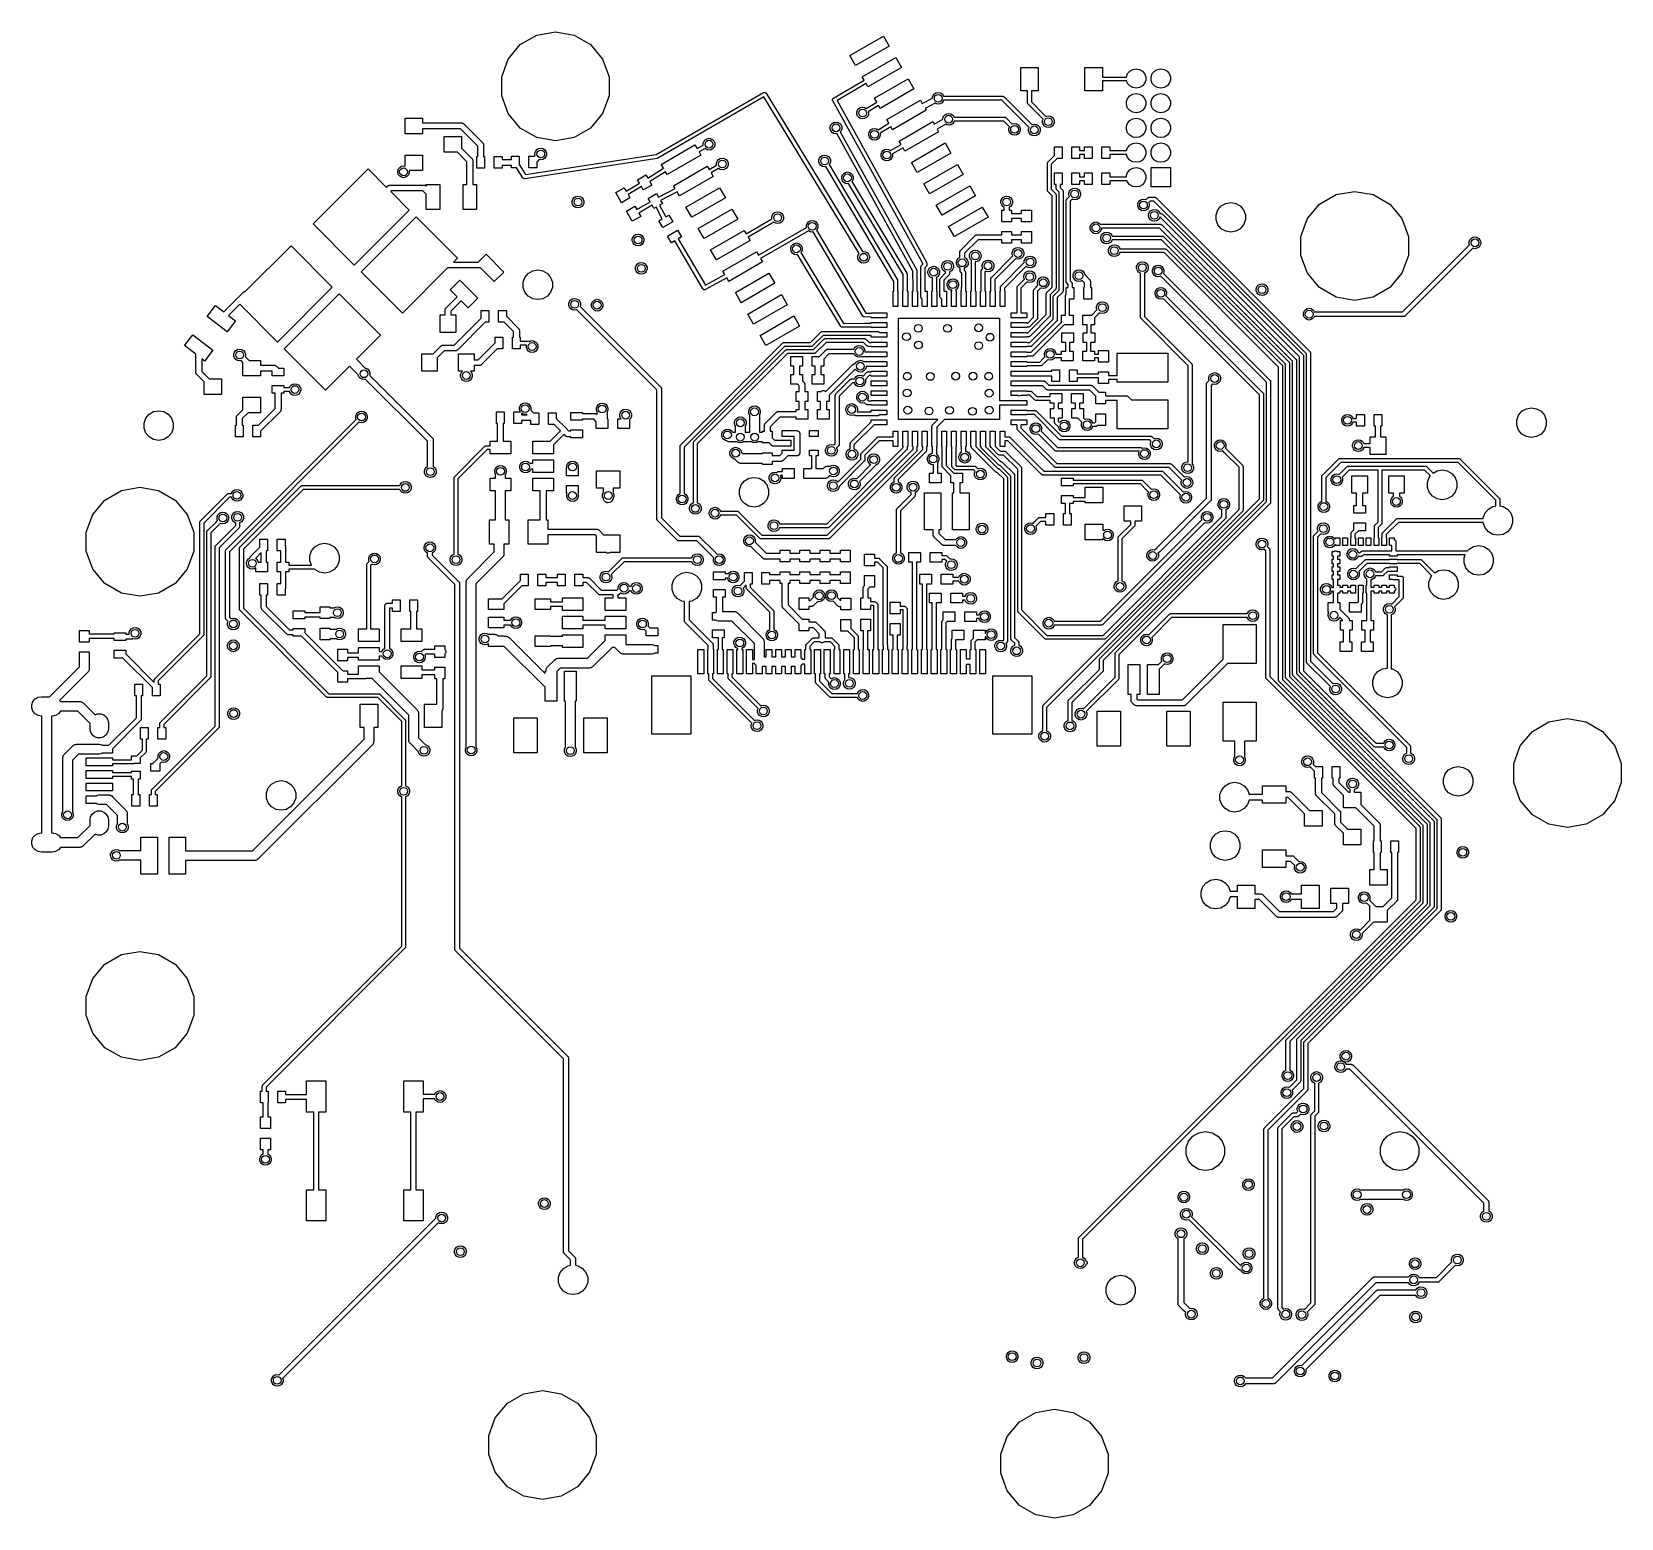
# Model space of a CAD drawing. Extents: x 85.4 to 167.1, y -165.3 to -88.8.
import ezdxf

# ---------------------------------------------------------------- set-up
doc = ezdxf.new("R2010")
doc.units = 0
doc.header["$MEASUREMENT"] = 0
doc.layers.add('BLACK', color=7, linetype='CONTINUOUS')

msp = doc.modelspace()

# ---------------------------------------------------------------- linework, layer by layer
at = {"layer": 'Black'}
for p, q in [((110.502, -89.4819), (111.345, -88.9949)), ((111.345, -88.9949), (112.305, -88.8257)), ((112.305, -88.8257), (113.264, -88.9949)), ((113.264, -88.9949), (114.108, -89.4819)), ((127.454, -90.045), (129.186, -89.045)), ((129.186, -89.045), (129.486, -89.5646)), ((109.876, -90.2281), (110.502, -89.4819)), ((114.108, -89.4819), (114.734, -90.2281)), ((129.486, -89.5646), (127.754, -90.5646)), ((109.543, -91.1434), (109.876, -90.2281)), ((114.734, -90.2281), (115.067, -91.1434)), ((127.754, -90.5646), (127.454, -90.045)), ((128.089, -91.1449), (129.821, -90.1449)), ((130.121, -90.6645), (128.389, -91.6645)), ((129.821, -90.1449), (130.121, -90.6645)), ((136.25, -91.8545), (136.25, -90.6545)), ((136.25, -90.6545), (137.15, -90.6545)), ((137.15, -90.6545), (137.15, -91.8545)), ((139.55, -91.8545), (139.55, -90.6545)), ((139.55, -90.6545), (140.45, -90.6545)), ((140.45, -90.6545), (140.45, -91.1545)), ((141.862, -90.8461), (142.012, -90.7592)), ((142.012, -90.7592), (142.183, -90.7291)), ((142.183, -90.7291), (142.187, -90.7291)), ((142.187, -90.7291), (142.358, -90.7592)), ((142.358, -90.7592), (142.509, -90.8461)), ((143.132, -90.8461), (143.282, -90.7592)), ((143.282, -90.7592), (143.453, -90.7291)), ((143.453, -90.7291), (143.457, -90.7291)), ((143.457, -90.7291), (143.628, -90.7592)), ((143.628, -90.7592), (143.779, -90.8461)), ((109.543, -92.1174), (109.543, -91.1434)), ((115.067, -91.1434), (115.067, -92.1174)), ((126.616, -92.2348), (128.191, -91.3202)), ((128.291, -91.4934), (126.801, -92.3586)), ((128.191, -91.3202), (128.089, -91.1449)), ((128.389, -91.6645), (128.291, -91.4934)), ((128.724, -92.2447), (130.456, -91.2447)), ((130.456, -91.2447), (130.756, -91.7643)), ((140.45, -91.1545), (141.691, -91.1545)), ((141.705, -91.3545), (140.45, -91.3545)), ((140.45, -91.3545), (140.45, -91.8545)), ((141.691, -91.1423), (141.75, -90.9791)), ((141.691, -91.1545), (141.691, -91.1423)), ((141.75, -91.4791), (141.705, -91.3545)), ((141.75, -90.9791), (141.862, -90.8461)), ((141.862, -91.6121), (141.75, -91.4791)), ((142.509, -90.8461), (142.62, -90.9791)), ((142.62, -91.4791), (142.509, -91.6121)), ((142.62, -90.9791), (142.68, -91.1423)), ((142.68, -91.3159), (142.62, -91.4791)), ((142.68, -91.1423), (142.68, -91.3159)), ((142.961, -91.1423), (143.02, -90.9791)), ((142.961, -91.3159), (142.961, -91.1423)), ((143.02, -91.4791), (142.961, -91.3159)), ((143.02, -90.9791), (143.132, -90.8461)), ((143.132, -91.6121), (143.02, -91.4791)), ((143.779, -90.8461), (143.89, -90.9791)), ((143.89, -91.4791), (143.779, -91.6121)), ((143.89, -90.9791), (143.95, -91.1423)), ((143.95, -91.3159), (143.89, -91.4791)), ((143.95, -91.1423), (143.95, -91.3159)), ((109.876, -93.0327), (109.543, -92.1174)), ((115.067, -92.1174), (114.734, -93.0327)), ((117.488, -95.1463), (123.009, -91.9553)), ((123.025, -92.1774), (117.572, -95.3289)), ((123.009, -91.9553), (123.016, -91.9527)), ((123.016, -91.9527), (123.023, -91.9487)), ((123.023, -91.9487), (123.032, -91.9468)), ((127.934, -100.237), (123.025, -92.1774)), ((123.032, -91.9468), (123.042, -91.9434)), ((123.042, -91.9434), (123.049, -91.9434)), ((123.049, -91.9434), (123.057, -91.9419)), ((123.057, -91.9419), (123.067, -91.9434)), ((123.067, -91.9434), (123.076, -91.9434)), ((123.076, -91.9434), (123.084, -91.946)), ((123.084, -91.946), (123.091, -91.9471)), ((123.091, -91.9471), (123.1, -91.9519)), ((123.1, -91.9519), (123.109, -91.9553)), ((123.109, -91.9553), (123.115, -91.9601)), ((123.115, -91.9601), (123.122, -91.9638)), ((123.122, -91.9638), (123.128, -91.9712)), ((123.128, -91.9712), (123.136, -91.9776)), ((123.136, -91.9776), (123.139, -91.9842)), ((123.139, -91.9842), (123.144, -91.9899)), ((123.144, -91.9899), (128.105, -100.133)), ((126.566, -92.3215), (126.568, -92.3119)), ((126.567, -92.3291), (126.566, -92.3215)), ((126.567, -92.3368), (126.567, -92.3291)), ((126.57, -92.3461), (126.567, -92.3368)), ((126.568, -92.3021), (126.571, -92.2949)), ((126.568, -92.3119), (126.568, -92.3021)), ((126.572, -92.3557), (126.57, -92.3461)), ((126.571, -92.2949), (126.572, -92.2873)), ((126.572, -92.2873), (126.577, -92.2788)), ((126.576, -92.3624), (126.572, -92.3557)), ((126.578, -92.3697), (126.576, -92.3624)), ((126.577, -92.2788), (126.58, -92.2697)), ((131.214, -100.754), (126.578, -92.3697)), ((126.58, -92.2697), (126.585, -92.2639)), ((126.585, -92.2639), (126.589, -92.2572)), ((126.589, -92.2572), (126.597, -92.2509)), ((126.597, -92.2509), (126.603, -92.2435)), ((126.603, -92.2435), (126.61, -92.2398)), ((126.61, -92.2398), (126.616, -92.2348)), ((126.801, -92.3586), (131.402, -100.68)), ((128.839, -92.4428), (128.724, -92.2447)), ((130.756, -91.7643), (129.024, -92.7643)), ((129.359, -93.3446), (131.091, -92.3446)), ((131.091, -92.3446), (131.186, -92.5076)), ((131.186, -92.5076), (131.708, -92.2319)), ((131.708, -92.1928), (131.744, -92.0945)), ((131.708, -92.2319), (131.708, -92.1928)), ((131.744, -92.0945), (131.811, -92.0144)), ((131.811, -92.0144), (131.902, -91.9621)), ((131.902, -91.9621), (132.005, -91.9439)), ((132.005, -91.9439), (132.108, -91.9621)), ((132.108, -91.9621), (132.199, -92.0144)), ((132.199, -92.0144), (132.266, -92.0945)), ((132.266, -92.3957), (132.199, -92.4758)), ((132.266, -92.0945), (132.284, -92.1451)), ((132.284, -92.3451), (132.266, -92.3957)), ((132.284, -92.1451), (135.322, -92.1451)), ((135.281, -92.3451), (132.284, -92.3451)), ((136.577, -93.6414), (135.281, -92.3451)), ((135.322, -92.1451), (135.327, -92.1458)), ((135.327, -92.1458), (135.331, -92.1455)), ((135.331, -92.1455), (135.344, -92.1488)), ((135.344, -92.1488), (135.356, -92.1511)), ((135.356, -92.1511), (135.36, -92.1533)), ((135.36, -92.1533), (135.364, -92.1545)), ((135.364, -92.1545), (135.375, -92.162)), ((135.375, -92.162), (135.386, -92.1685)), ((135.386, -92.1685), (135.389, -92.1718)), ((135.389, -92.1718), (135.393, -92.1744)), ((135.393, -92.1744), (136.719, -93.5)), ((136.6, -91.8545), (136.25, -91.8545)), ((136.6, -92.4748), (136.6, -91.8545)), ((137.15, -91.8545), (136.8, -91.8545)), ((136.8, -91.8545), (136.8, -92.4334)), ((140.45, -91.8545), (139.55, -91.8545)), ((141.691, -92.4123), (141.75, -92.2491)), ((141.691, -92.5859), (141.691, -92.4123)), ((141.75, -92.2491), (141.862, -92.1161)), ((142.012, -91.6989), (141.862, -91.6121)), ((141.862, -92.1161), (142.012, -92.0292)), ((142.183, -91.7291), (142.012, -91.6989)), ((142.012, -92.0292), (142.183, -91.9991)), ((142.187, -91.7291), (142.183, -91.7291)), ((142.183, -91.9991), (142.187, -91.9991)), ((142.358, -91.6989), (142.187, -91.7291)), ((142.187, -91.9991), (142.358, -92.0292)), ((142.509, -91.6121), (142.358, -91.6989)), ((142.358, -92.0292), (142.509, -92.1161)), ((142.509, -92.1161), (142.62, -92.2491)), ((142.62, -92.2491), (142.68, -92.4123)), ((142.68, -92.4123), (142.68, -92.5859)), ((142.961, -92.4123), (143.02, -92.2491)), ((142.961, -92.5859), (142.961, -92.4123)), ((143.02, -92.2491), (143.132, -92.1161)), ((143.282, -91.6989), (143.132, -91.6121)), ((143.132, -92.1161), (143.282, -92.0292)), ((143.453, -91.7291), (143.282, -91.6989)), ((143.282, -92.0292), (143.453, -91.9991)), ((143.457, -91.7291), (143.453, -91.7291)), ((143.453, -91.9991), (143.457, -91.9991)), ((143.628, -91.6989), (143.457, -91.7291)), ((143.457, -91.9991), (143.628, -92.0292)), ((143.779, -91.6121), (143.628, -91.6989)), ((143.628, -92.0292), (143.779, -92.1161)), ((143.779, -92.1161), (143.89, -92.2491)), ((143.89, -92.2491), (143.95, -92.4123)), ((143.95, -92.4123), (143.95, -92.5859)), ((110.502, -93.7789), (109.876, -93.0327)), ((114.734, -93.0327), (114.108, -93.7789)), ((127.817, -92.9548), (127.853, -92.8565)), ((127.817, -93.0594), (127.817, -92.9548)), ((127.853, -93.1577), (127.817, -93.0594)), ((127.853, -92.8565), (127.92, -92.7764)), ((127.92, -93.2378), (127.853, -93.1577)), ((127.92, -92.7764), (128.011, -92.7241)), ((128.011, -92.7241), (128.114, -92.7059)), ((128.114, -92.7059), (128.217, -92.7241)), ((128.217, -92.7241), (128.302, -92.7735)), ((128.302, -92.7735), (128.839, -92.4428)), ((128.374, -93.1577), (128.307, -93.2378)), ((128.41, -93.0594), (128.374, -93.1577)), ((128.939, -92.616), (128.406, -92.9442)), ((128.406, -92.9442), (128.41, -92.9548)), ((128.41, -92.9548), (128.41, -93.0594)), ((129.024, -92.7643), (128.939, -92.616)), ((131.391, -92.8642), (129.659, -93.8642)), ((131.848, -92.4972), (131.336, -92.7676)), ((131.336, -92.7676), (131.391, -92.8642)), ((131.902, -92.5281), (131.848, -92.4972)), ((132.005, -92.5462), (131.902, -92.5281)), ((132.108, -92.5281), (132.005, -92.5462)), ((132.199, -92.4758), (132.108, -92.5281)), ((132.247, -93.2698), (132.283, -93.1715)), ((132.283, -93.1715), (132.35, -93.0914)), ((132.35, -93.0914), (132.44, -93.0391)), ((132.44, -93.0391), (132.543, -93.0209)), ((132.543, -93.0209), (132.646, -93.0391)), ((132.646, -93.0391), (132.737, -93.0914)), ((132.737, -93.0914), (132.804, -93.1715)), ((132.804, -93.1715), (132.823, -93.222)), ((132.823, -93.222), (135.424, -93.222)), ((135.424, -93.222), (135.428, -93.2228)), ((135.428, -93.2228), (135.433, -93.2224)), ((135.433, -93.2224), (135.445, -93.2258)), ((135.445, -93.2258), (135.458, -93.2281)), ((135.458, -93.2281), (135.462, -93.2303)), ((135.462, -93.2303), (135.466, -93.2314)), ((135.466, -93.2314), (135.477, -93.2389)), ((136.601, -92.4792), (136.6, -92.4748)), ((136.6, -92.4836), (136.601, -92.4792)), ((136.604, -92.4962), (136.6, -92.4836)), ((136.606, -92.509), (136.604, -92.4962)), ((136.608, -92.5129), (136.606, -92.509)), ((136.609, -92.5171), (136.608, -92.5129)), ((136.617, -92.5278), (136.609, -92.5171)), ((136.623, -92.5391), (136.617, -92.5278)), ((136.627, -92.5419), (136.623, -92.5391)), ((136.629, -92.5456), (136.627, -92.5419)), ((137.303, -93.2192), (136.629, -92.5456)), ((136.8, -92.4334), (137.444, -93.0778)), ((137.404, -93.3208), (137.303, -93.2192)), ((137.303, -93.2192), (137.303, -93.2192)), ((137.444, -93.0778), (137.444, -93.0778)), ((137.444, -93.0778), (137.546, -93.1796)), ((137.546, -93.1796), (137.571, -93.1655)), ((137.571, -93.1655), (137.674, -93.1474)), ((137.674, -93.1474), (137.777, -93.1655)), ((137.777, -93.1655), (137.867, -93.2178)), ((137.867, -93.2178), (137.934, -93.2979)), ((141.75, -92.7491), (141.691, -92.5859)), ((141.862, -92.8821), (141.75, -92.7491)), ((142.012, -92.9689), (141.862, -92.8821)), ((142.183, -92.9991), (142.012, -92.9689)), ((142.187, -92.9991), (142.183, -92.9991)), ((142.358, -92.9689), (142.187, -92.9991)), ((142.509, -92.8821), (142.358, -92.9689)), ((142.62, -92.7491), (142.509, -92.8821)), ((142.68, -92.5859), (142.62, -92.7491)), ((143.02, -92.7491), (142.961, -92.5859)), ((143.132, -92.8821), (143.02, -92.7491)), ((143.282, -92.9689), (143.132, -92.8821)), ((143.453, -92.9991), (143.282, -92.9689)), ((143.457, -92.9991), (143.453, -92.9991)), ((143.628, -92.9689), (143.457, -92.9991)), ((143.779, -92.8821), (143.628, -92.9689)), ((143.89, -92.7491), (143.779, -92.8821)), ((143.95, -92.5859), (143.89, -92.7491)), ((104.575, -94.0675), (104.575, -93.2675)), ((104.575, -93.2675), (105.475, -93.2675)), ((105.475, -93.2675), (105.475, -93.5175)), ((105.475, -93.5175), (105.775, -93.5175)), ((105.775, -93.8175), (105.475, -93.8175)), ((105.475, -93.8175), (105.475, -94.0675)), ((105.775, -93.5175), (107.483, -93.5175)), ((107.421, -93.8175), (105.775, -93.8175)), ((108.311, -94.7078), (107.421, -93.8175)), ((107.483, -93.5175), (107.49, -93.5186)), ((107.49, -93.5186), (107.496, -93.5181)), ((107.496, -93.5181), (107.515, -93.5231)), ((107.515, -93.5231), (107.534, -93.5265)), ((107.534, -93.5265), (107.54, -93.5298)), ((107.54, -93.5298), (107.546, -93.5315)), ((107.546, -93.5315), (107.563, -93.5428)), ((107.563, -93.5428), (107.58, -93.5526)), ((107.58, -93.5526), (107.584, -93.5576)), ((107.584, -93.5576), (107.589, -93.5614)), ((107.589, -93.5614), (108.567, -94.5396)), ((111.345, -94.2659), (110.502, -93.7789)), ((114.108, -93.7789), (113.264, -94.2659)), ((126.446, -93.7168), (126.481, -93.6185)), ((126.446, -93.8214), (126.446, -93.7168)), ((126.481, -93.9197), (126.446, -93.8214)), ((126.481, -93.6185), (126.549, -93.5384)), ((126.549, -93.9998), (126.481, -93.9197)), ((126.549, -93.5384), (126.639, -93.4861)), ((126.639, -94.0521), (126.549, -93.9998)), ((126.639, -93.4861), (126.742, -93.4679)), ((126.742, -93.4679), (126.845, -93.4861)), ((126.845, -93.4861), (126.936, -93.5384)), ((126.936, -93.5384), (127.003, -93.6185)), ((127.003, -93.9197), (126.965, -93.965)), ((126.965, -93.965), (130.894, -101.061)), ((127.003, -93.6185), (127.039, -93.7168)), ((127.039, -93.8214), (127.003, -93.9197)), ((127.039, -93.7168), (127.039, -93.8214)), ((128.011, -93.2901), (127.92, -93.2378)), ((128.114, -93.3082), (128.011, -93.2901)), ((128.217, -93.2901), (128.114, -93.3082)), ((128.307, -93.2378), (128.217, -93.2901)), ((128.427, -94.047), (128.462, -93.9487)), ((128.427, -94.1516), (128.427, -94.047)), ((128.462, -93.9487), (128.53, -93.8686)), ((128.53, -93.8686), (128.62, -93.8163)), ((128.62, -93.8163), (128.723, -93.7981)), ((128.723, -93.7981), (128.826, -93.8163)), ((128.826, -93.8163), (128.915, -93.8673)), ((128.915, -93.8673), (129.469, -93.5337)), ((129.569, -93.707), (129.017, -94.0391)), ((129.017, -94.0391), (129.02, -94.047)), ((129.02, -94.047), (129.02, -94.1516)), ((129.469, -93.5337), (129.359, -93.3446)), ((129.659, -93.8642), (129.569, -93.707)), ((129.994, -94.4444), (131.726, -93.4444)), ((132.026, -93.964), (130.294, -94.964)), ((131.726, -93.4444), (131.802, -93.5756)), ((131.802, -93.5756), (132.247, -93.3196)), ((132.397, -93.5797), (131.952, -93.8354)), ((131.952, -93.8354), (132.026, -93.964)), ((132.247, -93.3196), (132.247, -93.2698)), ((132.44, -93.605), (132.397, -93.5797)), ((132.543, -93.6232), (132.44, -93.605)), ((132.646, -93.605), (132.543, -93.6232)), ((132.737, -93.5527), (132.646, -93.605)), ((132.804, -93.4726), (132.737, -93.5527)), ((132.823, -93.422), (132.804, -93.4726)), ((135.382, -93.422), (132.823, -93.422)), ((135.667, -93.7064), (135.382, -93.422)), ((135.477, -93.2389), (135.488, -93.2454)), ((135.488, -93.2454), (135.491, -93.2488)), ((135.491, -93.2488), (135.495, -93.2513)), ((135.495, -93.2513), (135.814, -93.5708)), ((135.635, -93.793), (135.667, -93.7064)), ((135.635, -93.8976), (135.635, -93.793)), ((135.671, -93.9959), (135.635, -93.8976)), ((135.738, -94.076), (135.671, -93.9959)), ((135.814, -93.5708), (135.829, -93.5623)), ((135.829, -93.5623), (135.932, -93.5441)), ((135.932, -93.5441), (136.035, -93.5623)), ((136.035, -93.5623), (136.125, -93.6146)), ((136.125, -93.6146), (136.193, -93.6947)), ((136.193, -93.9959), (136.125, -94.076)), ((136.193, -93.6947), (136.228, -93.793)), ((136.228, -93.8976), (136.193, -93.9959)), ((136.228, -93.793), (136.228, -93.8976)), ((136.679, -93.743), (136.577, -93.6414)), ((136.651, -93.8184), (136.679, -93.743)), ((136.651, -93.923), (136.651, -93.8184)), ((136.687, -94.0213), (136.651, -93.923)), ((136.754, -94.1014), (136.687, -94.0213)), ((136.719, -93.5), (136.82, -93.6018)), ((136.82, -93.6018), (136.845, -93.5877)), ((136.845, -93.5877), (136.948, -93.5695)), ((136.948, -93.5695), (137.051, -93.5877)), ((137.051, -93.5877), (137.141, -93.64)), ((137.141, -93.64), (137.209, -93.7201)), ((137.209, -94.0213), (137.141, -94.1014)), ((137.209, -93.7201), (137.244, -93.8184)), ((137.244, -93.923), (137.209, -94.0213)), ((137.244, -93.8184), (137.244, -93.923)), ((137.377, -93.3962), (137.404, -93.3208)), ((137.377, -93.5008), (137.377, -93.3962)), ((137.413, -93.5991), (137.377, -93.5008)), ((137.48, -93.6792), (137.413, -93.5991)), ((137.571, -93.7315), (137.48, -93.6792)), ((137.674, -93.7497), (137.571, -93.7315)), ((137.777, -93.7315), (137.674, -93.7497)), ((137.867, -93.6792), (137.777, -93.7315)), ((137.934, -93.5991), (137.867, -93.6792)), ((137.934, -93.2979), (137.97, -93.3962)), ((137.97, -93.5008), (137.934, -93.5991)), ((137.97, -93.3962), (137.97, -93.5008)), ((141.691, -93.6823), (141.75, -93.5191)), ((141.691, -93.8559), (141.691, -93.6823)), ((141.75, -94.0191), (141.691, -93.8559)), ((141.75, -93.5191), (141.862, -93.3861)), ((141.862, -94.1521), (141.75, -94.0191)), ((141.862, -93.3861), (142.012, -93.2992)), ((142.012, -93.2992), (142.183, -93.2691)), ((142.183, -93.2691), (142.187, -93.2691)), ((142.187, -93.2691), (142.358, -93.2992)), ((142.358, -93.2992), (142.509, -93.3861)), ((142.509, -93.3861), (142.62, -93.5191)), ((142.62, -94.0191), (142.509, -94.1521)), ((142.62, -93.5191), (142.68, -93.6823)), ((142.68, -93.8559), (142.62, -94.0191)), ((142.68, -93.6823), (142.68, -93.8559)), ((142.961, -93.6823), (143.02, -93.5191)), ((142.961, -93.8559), (142.961, -93.6823)), ((143.02, -94.0191), (142.961, -93.8559)), ((143.02, -93.5191), (143.132, -93.3861)), ((143.132, -94.1521), (143.02, -94.0191)), ((143.132, -93.3861), (143.282, -93.2992)), ((143.282, -93.2992), (143.453, -93.2691)), ((143.453, -93.2691), (143.457, -93.2691)), ((143.457, -93.2691), (143.628, -93.2992)), ((143.628, -93.2992), (143.779, -93.3861)), ((143.779, -93.3861), (143.89, -93.5191)), ((143.89, -94.0191), (143.779, -94.1521)), ((143.89, -93.5191), (143.95, -93.6823)), ((143.95, -93.8559), (143.89, -94.0191)), ((143.95, -93.6823), (143.95, -93.8559)), ((105.475, -94.0675), (104.575, -94.0675)), ((106.575, -95.0175), (106.575, -94.2175)), ((106.575, -94.2175), (107.475, -94.2175)), ((107.475, -94.2175), (107.475, -94.8054)), ((107.475, -94.8054), (108.012, -95.3418)), ((108.311, -95.2471), (108.311, -94.7078)), ((108.567, -94.5396), (108.571, -94.545)), ((108.571, -94.545), (108.576, -94.5493)), ((108.576, -94.5493), (108.586, -94.5662)), ((108.586, -94.5662), (108.597, -94.5823)), ((108.597, -94.5823), (108.599, -94.5887)), ((108.599, -94.5887), (108.602, -94.5944)), ((108.602, -94.5944), (108.606, -94.6137)), ((108.606, -94.6137), (108.611, -94.6326)), ((108.611, -94.6326), (108.61, -94.6392)), ((108.61, -94.6392), (108.611, -94.6457)), ((108.611, -94.6457), (108.611, -95.2471)), ((112.305, -94.4351), (111.345, -94.2659)), ((111.359, -94.8846), (111.45, -94.8323)), ((111.45, -94.8323), (111.553, -94.8141)), ((111.553, -94.8141), (111.656, -94.8323)), ((111.656, -94.8323), (111.746, -94.8846)), ((113.264, -94.2659), (112.305, -94.4351)), ((117.755, -95.645), (119.487, -94.645)), ((119.487, -94.645), (119.596, -94.8345)), ((119.596, -94.8345), (119.918, -94.6569)), ((120.015, -94.8315), (119.696, -95.0077)), ((119.918, -94.555), (119.953, -94.4567)), ((119.918, -94.6569), (119.918, -94.555)), ((119.953, -94.4567), (120.021, -94.3766)), ((120.021, -94.838), (120.015, -94.8315)), ((120.021, -94.3766), (120.111, -94.3243)), ((120.111, -94.8903), (120.021, -94.838)), ((120.111, -94.3243), (120.214, -94.3061)), ((120.214, -94.3061), (120.317, -94.3243)), ((120.317, -94.3243), (120.408, -94.3766)), ((120.408, -94.838), (120.317, -94.8903)), ((120.408, -94.3766), (120.475, -94.4567)), ((120.475, -94.7579), (120.408, -94.838)), ((120.475, -94.4567), (120.511, -94.555)), ((120.511, -94.6596), (120.475, -94.7579)), ((120.511, -94.555), (120.511, -94.6596)), ((126.742, -94.0702), (126.639, -94.0521)), ((126.79, -94.0618), (126.742, -94.0702)), ((130.706, -101.136), (126.79, -94.0618)), ((128.462, -94.2499), (128.427, -94.1516)), ((128.53, -94.33), (128.462, -94.2499)), ((128.62, -94.3823), (128.53, -94.33)), ((128.723, -94.4004), (128.62, -94.3823)), ((128.826, -94.3823), (128.723, -94.4004)), ((128.917, -94.33), (128.826, -94.3823)), ((128.984, -94.2499), (128.917, -94.33)), ((129.02, -94.1516), (128.984, -94.2499)), ((129.255, -94.8831), (129.358, -94.8649)), ((129.358, -94.8649), (129.461, -94.8831)), ((129.553, -94.9369), (130.096, -94.6208)), ((130.196, -94.794), (129.653, -95.1099)), ((130.096, -94.6208), (129.994, -94.4444)), ((130.294, -94.964), (130.196, -94.794)), ((130.629, -95.5443), (132.361, -94.5443)), ((132.361, -94.5443), (132.661, -95.0639)), ((135.829, -94.1283), (135.738, -94.076)), ((135.932, -94.1464), (135.829, -94.1283)), ((136.035, -94.1283), (135.932, -94.1464)), ((136.125, -94.076), (136.035, -94.1283)), ((136.845, -94.1537), (136.754, -94.1014)), ((136.948, -94.1718), (136.845, -94.1537)), ((137.051, -94.1537), (136.948, -94.1718)), ((137.141, -94.1014), (137.051, -94.1537)), ((137.979, -95.1977), (137.979, -94.7391)), ((137.979, -94.7391), (138.379, -94.7391)), ((138.379, -94.7391), (138.379, -95.3391)), ((138.879, -95.3391), (138.879, -94.7391)), ((138.879, -94.7391), (139.279, -94.7391)), ((139.279, -94.7391), (139.279, -94.9391)), ((139.529, -94.9391), (139.529, -94.7391)), ((139.529, -94.7391), (139.929, -94.7391)), ((139.929, -94.7391), (139.929, -95.3391)), ((140.429, -95.3391), (140.429, -94.7391)), ((140.429, -94.7391), (140.829, -94.7391)), ((140.829, -94.7391), (140.829, -94.9391)), ((141.696, -94.9391), (141.75, -94.7891)), ((141.75, -94.7891), (141.862, -94.6561)), ((142.012, -94.2389), (141.862, -94.1521)), ((141.862, -94.6561), (142.012, -94.5692)), ((142.183, -94.2691), (142.012, -94.2389)), ((142.012, -94.5692), (142.183, -94.5391)), ((142.187, -94.2691), (142.183, -94.2691)), ((142.183, -94.5391), (142.187, -94.5391)), ((142.358, -94.2389), (142.187, -94.2691)), ((142.187, -94.5391), (142.358, -94.5692)), ((142.509, -94.1521), (142.358, -94.2389)), ((142.358, -94.5692), (142.509, -94.6561)), ((142.509, -94.6561), (142.62, -94.7891)), ((142.62, -94.7891), (142.68, -94.9523)), ((142.961, -94.9523), (143.02, -94.7891)), ((143.02, -94.7891), (143.132, -94.6561)), ((143.282, -94.2389), (143.132, -94.1521)), ((143.132, -94.6561), (143.282, -94.5692)), ((143.453, -94.2691), (143.282, -94.2389)), ((143.282, -94.5692), (143.453, -94.5391)), ((143.457, -94.2691), (143.453, -94.2691)), ((143.453, -94.5391), (143.457, -94.5391)), ((143.628, -94.2389), (143.457, -94.2691)), ((143.457, -94.5391), (143.628, -94.5692)), ((143.779, -94.1521), (143.628, -94.2389)), ((143.628, -94.5692), (143.779, -94.6561)), ((143.779, -94.6561), (143.89, -94.7891)), ((143.89, -94.7891), (143.95, -94.9523)), ((104.575, -95.7342), (104.575, -95.1675)), ((104.575, -95.1675), (105.475, -95.1675)), ((105.475, -95.1675), (105.475, -95.9675)), ((107.263, -95.0175), (106.575, -95.0175)), ((107.755, -95.51), (107.263, -95.0175)), ((107.755, -96.6751), (107.755, -95.51)), ((108.012, -95.3418), (108.015, -95.3472)), ((108.015, -95.3472), (108.02, -95.3515)), ((108.02, -95.3515), (108.03, -95.3684)), ((108.03, -95.3684), (108.041, -95.3845)), ((108.041, -95.3845), (108.043, -95.3909)), ((108.043, -95.3909), (108.046, -95.3966)), ((108.046, -95.3966), (108.05, -95.4159)), ((108.05, -95.4159), (108.055, -95.4348)), ((108.055, -95.4348), (108.054, -95.4414)), ((108.054, -95.4414), (108.055, -95.4479)), ((108.055, -95.4479), (108.055, -96.6751)), ((108.261, -95.8471), (108.261, -95.2471)), ((108.261, -95.2471), (108.311, -95.2471)), ((108.611, -95.2471), (108.661, -95.2471)), ((108.661, -95.2471), (108.661, -95.8471)), ((109.161, -95.8471), (109.161, -95.2471)), ((109.161, -95.2471), (109.561, -95.2471)), ((109.561, -95.2471), (109.561, -95.3971)), ((109.561, -95.3971), (110.046, -95.3971)), ((110.046, -95.3971), (110.046, -95.2217)), ((110.046, -95.2217), (110.446, -95.2217)), ((110.446, -95.2217), (110.446, -95.6562)), ((110.446, -95.6562), (110.765, -96.1748)), ((117.537, -95.3411), (110.73, -96.3825)), ((110.765, -96.1748), (117.488, -95.1463)), ((110.946, -95.8217), (110.946, -95.2217)), ((110.946, -95.2217), (111.234, -95.2217)), ((111.234, -95.2217), (111.265, -95.1911)), ((111.256, -95.063), (111.292, -94.9647)), ((111.256, -95.1676), (111.256, -95.063)), ((111.265, -95.1911), (111.256, -95.1676)), ((111.292, -94.9647), (111.359, -94.8846)), ((111.477, -95.4031), (111.346, -95.5338)), ((111.346, -95.5338), (111.346, -95.8217)), ((111.553, -95.4164), (111.477, -95.4031)), ((111.656, -95.3983), (111.553, -95.4164)), ((111.746, -95.346), (111.656, -95.3983)), ((111.746, -94.8846), (111.814, -94.9647)), ((111.814, -95.2659), (111.746, -95.346)), ((111.814, -94.9647), (111.849, -95.063)), ((111.849, -95.1676), (111.814, -95.2659)), ((111.849, -95.063), (111.849, -95.1676)), ((117.538, -95.3408), (117.537, -95.3411)), ((117.539, -95.3408), (117.538, -95.3408)), ((117.555, -95.3352), (117.539, -95.3408)), ((117.57, -95.33), (117.555, -95.3352)), ((117.571, -95.3293), (117.57, -95.33)), ((117.572, -95.3289), (117.571, -95.3293)), ((117.872, -95.8481), (117.755, -95.645)), ((119.787, -95.1646), (118.055, -96.1646)), ((119.696, -95.0077), (119.787, -95.1646)), ((120.214, -94.9084), (120.111, -94.8903)), ((120.317, -94.8903), (120.214, -94.9084)), ((120.598, -95.5761), (120.634, -95.4778)), ((120.598, -95.6807), (120.598, -95.5761)), ((120.6, -95.6858), (120.598, -95.6807)), ((120.634, -95.4778), (120.701, -95.3977)), ((120.701, -95.3977), (120.792, -95.3454)), ((120.792, -95.3454), (120.895, -95.3272)), ((120.895, -95.3272), (120.998, -95.3454)), ((120.998, -95.3454), (121.089, -95.3977)), ((121.089, -95.3977), (121.156, -95.4778)), ((121.156, -95.4778), (121.192, -95.5761)), ((121.192, -95.6807), (121.156, -95.7789)), ((121.192, -95.5761), (121.192, -95.6807)), ((125.861, -95.4186), (125.897, -95.3203)), ((125.861, -95.5232), (125.861, -95.4186)), ((125.897, -95.6215), (125.861, -95.5232)), ((125.897, -95.3203), (125.964, -95.2402)), ((125.964, -95.7016), (125.897, -95.6215)), ((125.964, -95.2402), (126.055, -95.1879)), ((126.055, -95.1879), (126.158, -95.1697)), ((126.158, -95.1697), (126.261, -95.1879)), ((126.261, -95.1879), (126.351, -95.2402)), ((126.351, -95.2402), (126.419, -95.3203)), ((126.419, -95.6215), (126.386, -95.6601)), ((126.386, -95.6601), (129.902, -101.592)), ((126.419, -95.3203), (126.454, -95.4186)), ((126.454, -95.5232), (126.419, -95.6215)), ((126.454, -95.4186), (126.454, -95.5232)), ((129.062, -95.1138), (129.097, -95.0155)), ((129.062, -95.2184), (129.062, -95.1138)), ((129.097, -95.3167), (129.062, -95.2184)), ((129.097, -95.0155), (129.165, -94.9354)), ((129.165, -95.3968), (129.097, -95.3167)), ((129.165, -94.9354), (129.255, -94.8831)), ((129.255, -95.4491), (129.165, -95.3968)), ((129.358, -95.4672), (129.255, -95.4491)), ((129.461, -95.4491), (129.358, -95.4672)), ((129.461, -94.8831), (129.552, -94.9354)), ((129.552, -95.3968), (129.461, -95.4491)), ((129.552, -94.9354), (129.553, -94.9369)), ((129.619, -95.3167), (129.552, -95.3968)), ((129.655, -95.2184), (129.619, -95.3167)), ((129.653, -95.1099), (129.655, -95.1138)), ((129.655, -95.1138), (129.655, -95.2184)), ((130.929, -96.0639), (130.629, -95.5443)), ((132.661, -95.0639), (130.929, -96.0639)), ((131.264, -96.6441), (132.996, -95.6441)), ((132.996, -95.6441), (133.296, -96.1637)), ((137.619, -95.5991), (137.62, -95.5948)), ((137.619, -96.968), (137.619, -95.5991)), ((137.62, -95.5904), (137.623, -95.5778)), ((137.62, -95.5948), (137.62, -95.5904)), ((137.623, -95.5778), (137.625, -95.5649)), ((137.625, -95.5649), (137.628, -95.5611)), ((137.628, -95.5611), (137.629, -95.5568)), ((137.629, -95.5568), (137.636, -95.5461)), ((137.636, -95.5461), (137.643, -95.5348)), ((137.643, -95.5348), (137.646, -95.532)), ((137.646, -95.532), (137.649, -95.5284)), ((137.649, -95.5284), (137.979, -95.1977)), ((138.121, -95.3391), (137.819, -95.6405)), ((137.819, -95.6405), (137.819, -96.9266)), ((138.379, -95.3391), (138.121, -95.3391)), ((139.279, -95.3391), (138.879, -95.3391)), ((139.279, -94.9391), (139.529, -94.9391)), ((139.529, -95.1391), (139.279, -95.1391)), ((139.279, -95.1391), (139.279, -95.3391)), ((139.529, -95.3391), (139.529, -95.1391)), ((139.929, -95.3391), (139.529, -95.3391)), ((140.829, -95.3391), (140.429, -95.3391)), ((140.829, -94.9391), (141.696, -94.9391)), ((141.696, -95.1391), (140.829, -95.1391)), ((140.829, -95.1391), (140.829, -95.3391)), ((141.75, -95.2891), (141.696, -95.1391)), ((141.862, -95.4221), (141.75, -95.2891)), ((142.012, -95.5089), (141.862, -95.4221)), ((142.183, -95.5391), (142.012, -95.5089)), ((142.187, -95.5391), (142.183, -95.5391)), ((142.358, -95.5089), (142.187, -95.5391)), ((142.509, -95.4221), (142.358, -95.5089)), ((142.62, -95.2891), (142.509, -95.4221)), ((142.68, -95.1259), (142.62, -95.2891)), ((142.68, -94.9523), (142.68, -95.1259)), ((142.961, -95.1259), (142.961, -94.9523)), ((143.02, -95.2891), (142.961, -95.1259)), ((143.132, -95.4221), (143.02, -95.2891)), ((143.282, -95.5089), (143.132, -95.4221)), ((143.453, -95.5391), (143.282, -95.5089)), ((143.457, -95.5391), (143.453, -95.5391)), ((143.628, -95.5089), (143.457, -95.5391)), ((143.779, -95.4221), (143.628, -95.5089)), ((143.89, -95.2891), (143.779, -95.4221)), ((143.95, -95.1259), (143.89, -95.2891)), ((143.95, -94.9523), (143.95, -95.1259)), ((99.8383, -98.7031), (102.667, -95.8747)), ((102.667, -95.8747), (103.621, -96.8293)), ((104.195, -95.9774), (104.231, -95.8791)), ((104.195, -96.082), (104.195, -95.9774)), ((104.231, -96.1803), (104.195, -96.082)), ((104.231, -95.8791), (104.298, -95.799)), ((104.298, -96.2604), (104.231, -96.1803)), ((104.298, -95.799), (104.389, -95.7467)), ((104.389, -96.3127), (104.298, -96.2604)), ((104.389, -95.7467), (104.492, -95.7285)), ((104.492, -96.3308), (104.389, -96.3127)), ((104.492, -95.7285), (104.567, -95.7419)), ((104.595, -96.3127), (104.492, -96.3308)), ((104.567, -95.7419), (104.575, -95.7342)), ((104.685, -96.2604), (104.595, -96.3127)), ((104.752, -96.1803), (104.685, -96.2604)), ((104.788, -96.082), (104.752, -96.1803)), ((105.475, -95.9675), (104.785, -95.9675)), ((104.785, -95.9675), (104.788, -95.9774)), ((104.788, -95.9774), (104.788, -96.082)), ((108.661, -95.8471), (108.261, -95.8471)), ((109.561, -95.8471), (109.161, -95.8471)), ((110.046, -95.6971), (109.561, -95.6971)), ((109.561, -95.6971), (109.561, -95.8471)), ((110.046, -95.8217), (110.046, -95.6971)), ((110.313, -95.8217), (110.046, -95.8217)), ((110.629, -96.336), (110.313, -95.8217)), ((110.634, -96.3407), (110.629, -96.336)), ((110.637, -96.3462), (110.634, -96.3407)), ((110.645, -96.3536), (110.637, -96.3462)), ((110.653, -96.362), (110.645, -96.3536)), ((110.658, -96.365), (110.653, -96.362)), ((110.663, -96.3691), (110.658, -96.365)), ((110.673, -96.3732), (110.663, -96.3691)), ((110.683, -96.3786), (110.673, -96.3732)), ((110.689, -96.3795), (110.683, -96.3786)), ((110.695, -96.3817), (110.689, -96.3795)), ((110.706, -96.382), (110.695, -96.3817)), ((110.717, -96.3836), (110.706, -96.382)), ((110.724, -96.3824), (110.717, -96.3836)), ((110.73, -96.3825), (110.724, -96.3824)), ((111.346, -95.8217), (110.946, -95.8217)), ((116.529, -96.4408), (116.962, -96.1908)), ((116.63, -96.6162), (116.529, -96.4408)), ((116.962, -96.1908), (117.058, -96.3565)), ((117.058, -96.3565), (117.872, -95.8481)), ((117.972, -96.0214), (117.158, -96.5298)), ((118.055, -96.1646), (117.972, -96.0214)), ((118.39, -96.7449), (120.122, -95.7449)), ((120.422, -96.2645), (118.69, -97.2645)), ((120.122, -95.7449), (120.218, -95.9109)), ((120.218, -95.9109), (120.6, -95.6858)), ((120.701, -95.8586), (120.318, -96.0841)), ((120.318, -96.0841), (120.422, -96.2645)), ((120.701, -95.8591), (120.701, -95.8586)), ((120.792, -95.9113), (120.701, -95.8591)), ((120.895, -95.9295), (120.792, -95.9113)), ((120.998, -95.9113), (120.895, -95.9295)), ((121.089, -95.8591), (120.998, -95.9113)), ((121.156, -95.7789), (121.089, -95.8591)), ((126.055, -95.7539), (125.964, -95.7016)), ((126.158, -95.772), (126.055, -95.7539)), ((126.214, -95.7621), (126.158, -95.772)), ((129.715, -101.67), (126.214, -95.7621)), ((127.038, -96.2871), (127.073, -96.1888)), ((127.038, -96.3917), (127.038, -96.2871)), ((127.073, -96.49), (127.038, -96.3917)), ((127.073, -96.1888), (127.141, -96.1087)), ((127.141, -96.5701), (127.073, -96.49)), ((127.141, -96.1087), (127.231, -96.0564)), ((127.231, -96.0564), (127.334, -96.0383)), ((127.334, -96.0383), (127.437, -96.0564)), ((127.437, -96.0564), (127.528, -96.1087)), ((127.528, -96.1087), (127.595, -96.1888)), ((127.595, -96.49), (127.563, -96.5276)), ((127.595, -96.1888), (127.631, -96.2871)), ((127.631, -96.3917), (127.595, -96.49)), ((127.631, -96.2871), (127.631, -96.3917)), ((133.296, -96.1637), (131.564, -97.1637)), ((137.979, -96.6853), (137.979, -96.0853)), ((137.979, -96.0853), (138.379, -96.0853)), ((138.379, -96.0853), (138.379, -96.6853)), ((138.879, -96.6853), (138.879, -96.0853)), ((138.879, -96.0853), (139.279, -96.0853)), ((139.279, -96.0853), (139.279, -96.2853)), ((139.279, -96.2853), (139.529, -96.2853)), ((139.529, -96.4853), (139.279, -96.4853)), ((139.279, -96.4853), (139.279, -96.6853)), ((139.529, -96.2853), (139.529, -96.0853)), ((139.529, -96.0853), (139.929, -96.0853)), ((139.529, -96.6853), (139.529, -96.4853)), ((139.929, -96.0853), (139.929, -96.6853)), ((140.429, -96.6853), (140.429, -96.0853)), ((140.429, -96.0853), (140.829, -96.0853)), ((140.829, -96.0853), (140.829, -96.2853)), ((140.829, -96.2853), (141.691, -96.2853)), ((141.724, -96.4853), (140.829, -96.4853)), ((140.829, -96.4853), (140.829, -96.6853)), ((141.691, -96.2223), (141.75, -96.0591)), ((141.691, -96.2853), (141.691, -96.2223)), ((141.75, -96.5591), (141.724, -96.4853)), ((141.75, -96.0591), (141.862, -95.9261)), ((141.862, -95.9261), (142.012, -95.8392)), ((142.012, -95.8392), (142.183, -95.8091)), ((142.183, -95.8091), (142.187, -95.8091)), ((142.187, -95.8091), (142.358, -95.8392)), ((142.358, -95.8392), (142.509, -95.9261)), ((142.509, -95.9261), (142.62, -96.0591)), ((142.62, -96.0591), (142.68, -96.2223)), ((142.68, -96.3959), (142.62, -96.5591)), ((142.68, -96.2223), (142.68, -96.3959)), ((142.955, -96.8091), (142.955, -95.8091)), ((142.955, -95.8091), (143.955, -95.8091)), ((143.955, -95.8091), (143.955, -96.8091)), ((103.621, -96.8293), (103.692, -96.7586)), ((103.692, -96.7586), (103.697, -96.7548)), ((103.697, -96.7548), (103.702, -96.7497)), ((103.702, -96.7497), (103.719, -96.7399)), ((103.719, -96.7399), (103.735, -96.7287)), ((103.735, -96.7287), (103.741, -96.727)), ((103.741, -96.727), (103.747, -96.7237)), ((103.747, -96.7237), (103.766, -96.7203)), ((103.766, -96.7203), (103.785, -96.7152)), ((103.785, -96.7152), (103.792, -96.7158)), ((103.792, -96.7158), (103.798, -96.7146)), ((103.798, -96.7146), (105.545, -96.7146)), ((103.86, -97.0146), (103.833, -97.0414)), ((103.833, -97.0414), (104.788, -97.996)), ((105.483, -97.0146), (103.86, -97.0146)), ((105.655, -97.1872), (105.483, -97.0146)), ((105.545, -96.7146), (105.552, -96.7158)), ((105.552, -96.7158), (105.558, -96.7152)), ((105.558, -96.7152), (105.577, -96.7203)), ((105.577, -96.7203), (105.596, -96.7237)), ((105.596, -96.7237), (105.602, -96.727)), ((105.602, -96.727), (105.608, -96.7287)), ((105.608, -96.7287), (105.624, -96.7399)), ((105.624, -96.7399), (105.641, -96.7497)), ((105.641, -96.7497), (105.646, -96.7548)), ((105.646, -96.7548), (105.651, -96.7586)), ((105.651, -96.7586), (105.655, -96.763)), ((105.655, -96.763), (105.655, -96.6751)), ((105.655, -96.6751), (106.355, -96.6751)), ((105.655, -97.9751), (105.655, -97.1872)), ((106.355, -96.6751), (106.355, -97.9751)), ((107.555, -97.9751), (107.555, -96.6751)), ((107.555, -96.6751), (107.755, -96.6751)), ((108.055, -96.6751), (108.255, -96.6751)), ((108.255, -96.6751), (108.255, -97.9751)), ((113.274, -97.3535), (113.365, -97.3012)), ((113.365, -97.3012), (113.468, -97.283)), ((113.468, -97.283), (113.571, -97.3012)), ((113.571, -97.3012), (113.662, -97.3535)), ((115.412, -97.1012), (115.845, -96.8512)), ((115.712, -97.6209), (115.412, -97.1012)), ((115.845, -96.8512), (115.943, -97.0223)), ((115.943, -97.0223), (116.63, -96.6162)), ((116.73, -96.7895), (116.043, -97.1955)), ((116.043, -97.1955), (116.145, -97.3709)), ((116.829, -96.9605), (116.73, -96.7895)), ((117.262, -96.7105), (116.829, -96.9605)), ((117.079, -97.3935), (117.512, -97.1435)), ((117.158, -96.5298), (117.262, -96.7105)), ((117.512, -97.1435), (117.617, -97.3258)), ((117.617, -97.3258), (118.469, -96.8813)), ((118.569, -97.0546), (117.718, -97.4991)), ((118.469, -96.8813), (118.39, -96.7449)), ((118.69, -97.2645), (118.569, -97.0546)), ((119.025, -97.8447), (120.757, -96.8447)), ((120.757, -96.8447), (121.057, -97.3643)), ((127.231, -96.6224), (127.141, -96.5701)), ((127.334, -96.6406), (127.231, -96.6224)), ((127.392, -96.6304), (127.334, -96.6406)), ((130.198, -101.316), (127.392, -96.6304)), ((127.563, -96.5276), (130.384, -101.236)), ((131.564, -97.1637), (131.264, -96.6441)), ((131.899, -97.744), (133.631, -96.744)), ((133.931, -97.2636), (132.199, -98.2636)), ((133.631, -96.744), (133.931, -97.2636)), ((135.337, -97.3484), (135.427, -97.2961)), ((135.427, -97.2961), (135.53, -97.2779)), ((135.53, -97.2779), (135.633, -97.2961)), ((135.633, -97.2961), (135.724, -97.3484)), ((137.62, -96.9724), (137.619, -96.968)), ((137.62, -96.9768), (137.62, -96.9724)), ((137.623, -96.9894), (137.62, -96.9768)), ((137.625, -97.0022), (137.623, -96.9894)), ((137.628, -97.0061), (137.625, -97.0022)), ((137.629, -97.0103), (137.628, -97.0061)), ((137.636, -97.021), (137.629, -97.0103)), ((137.643, -97.0323), (137.636, -97.021)), ((137.646, -97.0351), (137.643, -97.0323)), ((137.649, -97.0388), (137.646, -97.0351)), ((137.868, -97.2578), (137.649, -97.0388)), ((137.819, -96.9266), (138.038, -97.1456)), ((137.868, -101.968), (137.868, -97.2578)), ((138.079, -96.6853), (137.979, -96.6853)), ((138.038, -97.1456), (138.041, -97.1492)), ((138.041, -97.1492), (138.044, -97.1521)), ((138.044, -97.1521), (138.051, -97.1634)), ((138.051, -97.1634), (138.058, -97.1741)), ((138.058, -97.1741), (138.059, -97.1783)), ((138.059, -97.1783), (138.062, -97.1821)), ((138.062, -97.1821), (138.064, -97.195)), ((138.064, -97.195), (138.067, -97.2076)), ((138.067, -97.2076), (138.067, -97.212)), ((138.067, -97.212), (138.068, -97.2163)), ((138.068, -97.2163), (138.068, -102.009)), ((138.079, -96.8853), (138.079, -96.6853)), ((138.08, -96.8896), (138.079, -96.8853)), ((138.08, -96.894), (138.08, -96.8896)), ((138.083, -96.9066), (138.08, -96.894)), ((138.085, -96.9195), (138.083, -96.9066)), ((138.088, -96.9233), (138.085, -96.9195)), ((138.089, -96.9275), (138.088, -96.9233)), ((138.096, -96.9383), (138.089, -96.9275)), ((138.103, -96.9496), (138.096, -96.9383)), ((138.106, -96.9524), (138.103, -96.9496)), ((138.109, -96.956), (138.106, -96.9524)), ((138.228, -97.075), (138.109, -96.956)), ((138.228, -102.117), (138.228, -97.075)), ((138.379, -96.6853), (138.279, -96.6853)), ((138.279, -96.6853), (138.279, -96.8439)), ((138.279, -96.8439), (138.398, -96.9629)), ((138.398, -96.9629), (138.401, -96.9665)), ((138.401, -96.9665), (138.404, -96.9693)), ((138.404, -96.9693), (138.411, -96.9806)), ((138.411, -96.9806), (138.418, -96.9913)), ((138.418, -96.9913), (138.419, -96.9956)), ((138.419, -96.9956), (138.422, -96.9994)), ((138.422, -96.9994), (138.424, -97.0123)), ((138.424, -97.0123), (138.427, -97.0249)), ((138.427, -97.0249), (138.427, -97.0293)), ((138.427, -97.0293), (138.428, -97.0336)), ((138.428, -97.0336), (138.428, -102.158)), ((138.655, -97.402), (138.756, -97.3004)), ((138.729, -97.1204), (138.765, -97.0221)), ((138.729, -97.225), (138.729, -97.1204)), ((138.756, -97.3004), (138.729, -97.225)), ((138.765, -97.0221), (138.832, -96.942)), ((138.832, -96.942), (138.923, -96.8897)), ((139.279, -96.6853), (138.879, -96.6853)), ((138.923, -96.8897), (139.026, -96.8715)), ((139.026, -96.8715), (139.129, -96.8897)), ((139.129, -96.8897), (139.219, -96.942)), ((139.219, -96.942), (139.286, -97.0221)), ((139.286, -97.0221), (139.322, -97.1204)), ((139.322, -97.225), (139.286, -97.3233)), ((139.322, -97.1204), (139.322, -97.225)), ((139.929, -96.6853), (139.529, -96.6853)), ((140.829, -96.6853), (140.429, -96.6853)), ((141.862, -96.6921), (141.75, -96.5591)), ((142.012, -96.7789), (141.862, -96.6921)), ((142.183, -96.8091), (142.012, -96.7789)), ((142.187, -96.8091), (142.183, -96.8091)), ((142.358, -96.7789), (142.187, -96.8091)), ((142.509, -96.6921), (142.358, -96.7789)), ((142.62, -96.5591), (142.509, -96.6921)), ((143.955, -96.8091), (142.955, -96.8091)), ((151.63, -97.6912), (152.473, -97.2042)), ((152.473, -97.2042), (153.432, -97.035)), ((153.432, -97.035), (154.392, -97.2042)), ((154.392, -97.2042), (155.235, -97.6912)), ((104.788, -97.996), (101.96, -100.824)), ((106.355, -97.9751), (105.655, -97.9751)), ((108.255, -97.9751), (107.555, -97.9751)), ((113.171, -97.5319), (113.207, -97.4336)), ((113.171, -97.6365), (113.171, -97.5319)), ((113.207, -97.7347), (113.171, -97.6365)), ((113.207, -97.4336), (113.274, -97.3535)), ((113.274, -97.8149), (113.207, -97.7347)), ((113.365, -97.8671), (113.274, -97.8149)), ((113.468, -97.8853), (113.365, -97.8671)), ((113.571, -97.8671), (113.468, -97.8853)), ((113.662, -97.8149), (113.571, -97.8671)), ((113.662, -97.3535), (113.729, -97.4336)), ((113.729, -97.7347), (113.662, -97.8149)), ((113.729, -97.4336), (113.765, -97.5319)), ((113.765, -97.6365), (113.729, -97.7347)), ((113.765, -97.5319), (113.765, -97.6365)), ((116.145, -97.3709), (115.712, -97.6209)), ((115.962, -98.0539), (116.395, -97.8039)), ((116.262, -98.5735), (115.962, -98.0539)), ((116.395, -97.8039), (116.493, -97.9749)), ((116.493, -97.9749), (117.18, -97.5689)), ((117.28, -97.7421), (116.593, -98.1481)), ((117.18, -97.5689), (117.079, -97.3935)), ((117.379, -97.9131), (117.28, -97.7421)), ((117.497, -97.8453), (117.379, -97.9131)), ((117.808, -98.4497), (117.497, -97.8453)), ((117.812, -97.6631), (117.67, -97.7452)), ((117.67, -97.7452), (117.981, -98.3496)), ((117.718, -97.4991), (117.812, -97.6631)), ((119.325, -98.3643), (119.025, -97.8447)), ((121.057, -97.3643), (119.325, -98.3643)), ((119.66, -98.9446), (121.392, -97.9446)), ((121.392, -97.9446), (121.692, -98.4642)), ((123.551, -98.1612), (123.642, -98.1089)), ((123.642, -98.1089), (123.745, -98.0907)), ((123.745, -98.0907), (123.848, -98.1089)), ((123.848, -98.1089), (123.938, -98.1612)), ((132.199, -98.2636), (131.899, -97.744)), ((132.534, -98.8438), (134.266, -97.8438)), ((134.266, -97.8438), (134.566, -98.3634)), ((135.234, -97.5268), (135.27, -97.4285)), ((135.234, -97.6314), (135.234, -97.5268)), ((135.27, -97.7297), (135.234, -97.6314)), ((135.27, -97.4285), (135.337, -97.3484)), ((135.337, -97.8098), (135.27, -97.7297)), ((135.28, -98.5991), (135.28, -97.9991)), ((135.28, -97.9991), (135.405, -97.9991)), ((135.405, -97.8494), (135.337, -97.8098)), ((135.405, -97.9991), (135.405, -97.8494)), ((135.724, -97.8098), (135.655, -97.8494)), ((135.655, -97.8494), (135.655, -97.9991)), ((135.655, -97.9991), (135.78, -97.9991)), ((135.724, -97.3484), (135.791, -97.4285)), ((135.791, -97.7297), (135.724, -97.8098)), ((135.78, -97.9991), (135.78, -98.1741)), ((135.791, -97.4285), (135.827, -97.5268)), ((135.827, -97.6314), (135.791, -97.7297)), ((135.827, -97.5268), (135.827, -97.6314)), ((136.296, -98.1741), (136.296, -97.9991)), ((136.296, -97.9991), (136.796, -97.9991)), ((136.796, -97.9991), (136.796, -98.5991)), ((138.588, -97.5019), (138.591, -97.4893)), ((138.588, -97.5063), (138.588, -97.5019)), ((138.588, -97.5106), (138.588, -97.5063)), ((138.588, -101.677), (138.588, -97.5106)), ((138.591, -97.4893), (138.594, -97.4764)), ((138.594, -97.4764), (138.596, -97.4726)), ((138.596, -97.4726), (138.597, -97.4683)), ((138.597, -97.4683), (138.604, -97.4576)), ((138.604, -97.4576), (138.611, -97.4463)), ((138.611, -97.4463), (138.614, -97.4435)), ((138.614, -97.4435), (138.617, -97.4399)), ((138.617, -97.4399), (138.655, -97.402)), ((138.796, -97.5434), (138.788, -97.552)), ((138.788, -97.552), (138.788, -101.635)), ((138.898, -97.4416), (138.796, -97.5434)), ((138.923, -97.4557), (138.898, -97.4416)), ((139.026, -97.4738), (138.923, -97.4557)), ((139.129, -97.4557), (139.026, -97.4738)), ((139.219, -97.4034), (139.129, -97.4557)), ((139.286, -97.3233), (139.219, -97.4034)), ((142.268, -97.6804), (142.303, -97.5821)), ((142.268, -97.785), (142.268, -97.6804)), ((142.303, -97.8833), (142.268, -97.785)), ((142.303, -97.5821), (142.371, -97.502)), ((142.371, -97.9634), (142.303, -97.8833)), ((142.371, -97.502), (142.461, -97.4497)), ((142.461, -98.0157), (142.371, -97.9634)), ((142.461, -97.4497), (142.564, -97.4315)), ((142.564, -98.0338), (142.461, -98.0157)), ((142.564, -97.4315), (142.667, -97.4497)), ((142.667, -98.0157), (142.564, -98.0338)), ((142.667, -97.4497), (142.692, -97.4638)), ((142.758, -97.9634), (142.667, -98.0157)), ((142.692, -97.4638), (142.794, -97.362)), ((142.825, -97.8833), (142.758, -97.9634)), ((142.794, -97.362), (142.797, -97.3595)), ((142.797, -97.3595), (142.8, -97.3561)), ((142.8, -97.3561), (142.811, -97.3496)), ((142.811, -97.3496), (142.822, -97.3421)), ((142.822, -97.3421), (142.826, -97.3409)), ((142.861, -97.785), (142.825, -97.8833)), ((142.826, -97.3409), (142.83, -97.3387)), ((142.829, -98.2138), (142.864, -98.1155)), ((142.83, -97.3387), (142.843, -97.3365)), ((142.906, -97.5327), (142.833, -97.605)), ((142.833, -97.605), (142.861, -97.6804)), ((142.843, -97.3365), (142.856, -97.3331)), ((142.856, -97.3331), (142.86, -97.3335)), ((142.86, -97.3335), (142.864, -97.3327)), ((142.861, -97.6804), (142.861, -97.785)), ((142.864, -97.3327), (143.14, -97.3327)), ((142.864, -98.1155), (142.932, -98.0354)), ((143.099, -97.5327), (142.906, -97.5327)), ((142.932, -98.0354), (143.022, -97.9831)), ((143.022, -97.9831), (143.125, -97.9649)), ((150.959, -105.393), (143.099, -97.5327)), ((143.125, -97.9649), (143.228, -97.9831)), ((143.14, -97.3327), (143.144, -97.3335)), ((143.144, -97.3335), (143.149, -97.3331)), ((143.149, -97.3331), (143.161, -97.3365)), ((143.161, -97.3365), (143.174, -97.3387)), ((143.174, -97.3387), (143.178, -97.3409)), ((143.178, -97.3409), (143.182, -97.3421)), ((143.182, -97.3421), (143.193, -97.3496)), ((143.193, -97.3496), (143.204, -97.3561)), ((143.204, -97.3561), (143.207, -97.3595)), ((143.207, -97.3595), (143.211, -97.362)), ((143.211, -97.362), (151.129, -105.281)), ((143.228, -97.9831), (143.319, -98.0354)), ((143.319, -98.0354), (143.386, -98.1155)), ((143.386, -98.1155), (143.404, -98.1661)), ((146.304, -98.2387), (146.395, -97.9891)), ((146.395, -97.9891), (146.565, -97.7856)), ((146.565, -97.7856), (146.795, -97.6528)), ((146.795, -97.6528), (147.057, -97.6067)), ((147.057, -97.6067), (147.319, -97.6528)), ((147.319, -97.6528), (147.549, -97.7856)), ((147.549, -97.7856), (147.719, -97.9891)), ((147.719, -97.9891), (147.81, -98.2387)), ((151.003, -98.4373), (151.63, -97.6912)), ((155.235, -97.6912), (155.861, -98.4373)), ((101.96, -100.824), (99.8383, -98.7031)), ((102.313, -101.178), (105.142, -98.3495)), ((105.142, -98.3495), (107.263, -100.471)), ((116.695, -98.3235), (116.262, -98.5735)), ((116.593, -98.1481), (116.695, -98.3235)), ((117.626, -98.5545), (117.808, -98.4497)), ((117.826, -98.9009), (117.626, -98.5545)), ((118.346, -98.6009), (117.826, -98.9009)), ((117.981, -98.3496), (118.146, -98.2545)), ((118.146, -98.2545), (118.346, -98.6009)), ((119.96, -99.4642), (119.66, -98.9446)), ((121.692, -98.4642), (119.96, -99.4642)), ((122.126, -99.2157), (123.45, -98.4476)), ((123.55, -98.6207), (122.226, -99.3889)), ((122.761, -100.316), (125.222, -98.8885)), ((123.448, -98.3396), (123.484, -98.2413)), ((123.448, -98.4442), (123.448, -98.3396)), ((123.45, -98.4476), (123.448, -98.4442)), ((123.484, -98.2413), (123.551, -98.1612)), ((123.551, -98.6226), (123.55, -98.6207)), ((123.642, -98.6749), (123.551, -98.6226)), ((123.745, -98.693), (123.642, -98.6749)), ((123.848, -98.6749), (123.745, -98.693)), ((123.938, -98.6226), (123.848, -98.6749)), ((123.938, -98.1612), (124.006, -98.2413)), ((124.006, -98.5425), (123.938, -98.6226)), ((124.006, -98.2413), (124.041, -98.3396)), ((124.041, -98.4442), (124.006, -98.5425)), ((124.041, -98.3396), (124.041, -98.4442)), ((125.22, -98.7806), (125.256, -98.6823)), ((125.22, -98.8852), (125.22, -98.7806)), ((125.222, -98.8885), (125.22, -98.8852)), ((125.256, -98.6823), (125.323, -98.6022)), ((125.323, -98.6022), (125.414, -98.5499)), ((125.414, -98.5499), (125.517, -98.5317)), ((125.517, -98.5317), (125.62, -98.5499)), ((125.62, -98.5499), (125.711, -98.6022)), ((125.711, -98.6022), (125.778, -98.6823)), ((125.778, -98.6823), (125.814, -98.7806)), ((125.814, -98.8852), (125.778, -98.9834)), ((125.814, -98.7806), (125.814, -98.8852)), ((132.834, -99.3634), (132.534, -98.8438)), ((134.566, -98.3634), (132.834, -99.3634)), ((135.78, -98.5991), (135.28, -98.5991)), ((135.78, -98.1741), (136.296, -98.1741)), ((136.296, -98.4241), (135.78, -98.4241)), ((135.78, -98.4241), (135.78, -98.5991)), ((136.296, -98.5991), (136.296, -98.4241)), ((136.796, -98.5991), (136.296, -98.5991)), ((139.821, -98.859), (139.857, -98.7607)), ((139.821, -98.9635), (139.821, -98.859)), ((139.857, -98.7607), (139.924, -98.6806)), ((139.924, -98.6806), (140.014, -98.6283)), ((140.014, -98.6283), (140.117, -98.6101)), ((140.117, -98.6101), (140.22, -98.6283)), ((140.22, -98.6283), (140.311, -98.6806)), ((140.311, -98.6806), (140.349, -98.7261)), ((140.349, -98.7261), (143.431, -98.7261)), ((143.39, -98.9261), (140.414, -98.9261)), ((140.414, -98.9261), (140.414, -98.9635)), ((142.829, -98.3184), (142.829, -98.2138)), ((142.864, -98.4167), (142.829, -98.3184)), ((142.932, -98.4968), (142.864, -98.4167)), ((143.022, -98.5491), (142.932, -98.4968)), ((143.125, -98.5672), (143.022, -98.5491)), ((143.228, -98.5491), (143.125, -98.5672)), ((143.319, -98.4968), (143.228, -98.5491)), ((143.386, -98.4167), (143.319, -98.4968)), ((143.404, -98.3661), (143.386, -98.4167)), ((150.239, -105.775), (143.39, -98.9261)), ((143.404, -98.1661), (143.464, -98.1661)), ((143.423, -98.3661), (143.404, -98.3661)), ((150.599, -105.542), (143.423, -98.3661)), ((143.431, -98.7261), (143.436, -98.7269)), ((143.436, -98.7269), (143.44, -98.7265)), ((143.44, -98.7265), (143.453, -98.7299)), ((143.453, -98.7299), (143.465, -98.7321)), ((143.464, -98.1661), (143.469, -98.1669)), ((143.465, -98.7321), (143.469, -98.7343)), ((143.469, -98.1669), (143.473, -98.1665)), ((143.469, -98.7343), (143.473, -98.7355)), ((143.473, -98.1665), (143.486, -98.1699)), ((143.473, -98.7355), (143.484, -98.743)), ((143.484, -98.743), (143.495, -98.7495)), ((143.486, -98.1699), (143.498, -98.1721)), ((143.495, -98.7495), (143.498, -98.7529)), ((143.498, -98.1721), (143.502, -98.1743)), ((143.498, -98.7529), (143.502, -98.7554)), ((143.502, -98.1743), (143.506, -98.1755)), ((143.502, -98.7554), (150.409, -105.663)), ((143.506, -98.1755), (143.517, -98.183)), ((143.517, -98.183), (143.528, -98.1895)), ((143.528, -98.1895), (143.531, -98.1929)), ((143.531, -98.1929), (143.535, -98.1954)), ((143.535, -98.1954), (150.769, -105.43)), ((146.304, -98.5044), (146.304, -98.2387)), ((146.395, -98.754), (146.304, -98.5044)), ((146.565, -98.9575), (146.395, -98.754)), ((147.719, -98.754), (147.549, -98.9575)), ((147.81, -98.5044), (147.719, -98.754)), ((147.81, -98.2387), (147.81, -98.5044)), ((150.67, -99.3527), (151.003, -98.4373)), ((155.861, -98.4373), (156.194, -99.3527)), ((116.265, -99.4826), (116.301, -99.3843)), ((116.265, -99.5872), (116.265, -99.4826)), ((116.301, -99.6855), (116.265, -99.5872)), ((116.301, -99.3843), (116.368, -99.3042)), ((116.368, -99.7656), (116.301, -99.6855)), ((116.368, -99.3042), (116.459, -99.2519)), ((116.459, -99.8179), (116.368, -99.7656)), ((116.459, -99.2519), (116.562, -99.2337)), ((116.562, -99.2337), (116.665, -99.2519)), ((116.665, -99.2519), (116.755, -99.3042)), ((116.755, -99.7656), (116.665, -99.8179)), ((116.755, -99.3042), (116.823, -99.3843)), ((116.823, -99.6855), (116.755, -99.7656)), ((116.823, -99.3843), (116.858, -99.4826)), ((116.858, -99.5872), (116.823, -99.6855)), ((116.858, -99.4826), (116.858, -99.5872)), ((118.076, -99.3339), (118.596, -99.0339)), ((118.276, -99.6803), (118.076, -99.3339)), ((118.451, -99.5796), (118.276, -99.6803)), ((119.899, -102.049), (118.451, -99.5796)), ((118.596, -99.0339), (118.796, -99.3803)), ((118.796, -99.3803), (118.624, -99.4796)), ((118.624, -99.4796), (120.022, -101.864)), ((120.295, -100.044), (122.027, -99.0444)), ((122.327, -99.564), (120.595, -100.564)), ((122.027, -99.0444), (122.126, -99.2157)), ((122.226, -99.3889), (122.327, -99.564)), ((125.322, -99.0617), (122.861, -100.489)), ((124.449, -99.8415), (124.517, -99.7614)), ((124.517, -99.7614), (124.607, -99.7091)), ((124.607, -99.7091), (124.71, -99.6909)), ((124.71, -99.6909), (124.813, -99.7091)), ((124.813, -99.7091), (124.904, -99.7614)), ((124.904, -99.7614), (124.971, -99.8415)), ((125.323, -99.0635), (125.322, -99.0617)), ((125.414, -99.1158), (125.323, -99.0635)), ((125.517, -99.134), (125.414, -99.1158)), ((125.573, -99.1241), (125.517, -99.134)), ((128.129, -103.447), (125.573, -99.1241)), ((125.778, -98.9834), (125.745, -99.0223)), ((125.745, -99.0223), (128.273, -103.297)), ((133.148, -100.075), (133.912, -99.3107)), ((134.052, -99.5241), (133.361, -100.215)), ((133.912, -99.3107), (133.917, -99.3075)), ((133.917, -99.3075), (133.92, -99.3033)), ((133.92, -99.3033), (133.934, -99.2952)), ((133.934, -99.2952), (133.948, -99.2858)), ((133.948, -99.2858), (133.953, -99.2844)), ((133.953, -99.2844), (133.958, -99.2816)), ((133.958, -99.2816), (133.974, -99.2788)), ((133.974, -99.2788), (133.99, -99.2746)), ((133.99, -99.2746), (133.995, -99.275)), ((133.995, -99.275), (134.001, -99.2741)), ((134.001, -99.2741), (135.28, -99.2741)), ((135.28, -99.5241), (134.052, -99.5241)), ((135.28, -99.2741), (135.28, -99.0991)), ((135.28, -99.0991), (135.78, -99.0991)), ((135.28, -99.6991), (135.28, -99.5241)), ((135.78, -99.6991), (135.28, -99.6991)), ((135.78, -99.0991), (135.78, -99.2741)), ((135.78, -99.2741), (136.296, -99.2741)), ((136.296, -99.5241), (135.78, -99.5241)), ((135.78, -99.5241), (135.78, -99.6991)), ((136.296, -99.2741), (136.296, -99.0991)), ((136.296, -99.0991), (136.796, -99.0991)), ((136.296, -99.6991), (136.296, -99.5241)), ((136.796, -99.6991), (136.296, -99.6991)), ((136.796, -99.0991), (136.796, -99.6991)), ((139.857, -99.0618), (139.821, -98.9635)), ((139.924, -99.1419), (139.857, -99.0618)), ((140.014, -99.1942), (139.924, -99.1419)), ((140.117, -99.2124), (140.014, -99.1942)), ((140.22, -99.1942), (140.117, -99.2124)), ((140.311, -99.1419), (140.22, -99.1942)), ((140.378, -99.0618), (140.311, -99.1419)), ((140.374, -99.3806), (140.409, -99.2823)), ((140.374, -99.4852), (140.374, -99.3806)), ((140.409, -99.5834), (140.374, -99.4852)), ((140.414, -98.9635), (140.378, -99.0618)), ((140.409, -99.2823), (140.477, -99.2022)), ((140.477, -99.6636), (140.409, -99.5834)), ((140.477, -99.2022), (140.567, -99.1499)), ((140.567, -99.7159), (140.477, -99.6636)), ((140.567, -99.1499), (140.67, -99.1317)), ((140.67, -99.734), (140.567, -99.7159)), ((140.67, -99.1317), (140.773, -99.1499)), ((140.773, -99.7159), (140.67, -99.734)), ((140.773, -99.1499), (140.864, -99.2022)), ((140.864, -99.6636), (140.773, -99.7159)), ((140.864, -99.2022), (140.931, -99.2823)), ((140.931, -99.5834), (140.864, -99.6636)), ((140.931, -99.2823), (140.949, -99.3329)), ((140.949, -99.5329), (140.931, -99.5834)), ((140.949, -99.3329), (141.094, -99.3329)), ((141.094, -99.5329), (140.949, -99.5329)), ((141.094, -99.3329), (143.529, -99.3329)), ((143.487, -99.5329), (141.094, -99.5329)), ((149.879, -105.924), (143.487, -99.5329)), ((143.529, -99.3329), (143.533, -99.3336)), ((143.533, -99.3336), (143.538, -99.3333)), ((143.538, -99.3333), (143.55, -99.3366)), ((143.55, -99.3366), (143.563, -99.3389)), ((143.563, -99.3389), (143.567, -99.3411)), ((143.567, -99.3411), (143.571, -99.3422)), ((143.571, -99.3422), (143.582, -99.3497)), ((143.582, -99.3497), (143.593, -99.3563)), ((143.593, -99.3563), (143.596, -99.3596)), ((143.596, -99.3596), (143.6, -99.3622)), ((143.6, -99.3622), (150.049, -105.812)), ((146.795, -99.0903), (146.565, -98.9575)), ((147.057, -99.1365), (146.795, -99.0903)), ((147.319, -99.0903), (147.057, -99.1365)), ((147.549, -98.9575), (147.319, -99.0903)), ((150.67, -100.327), (150.67, -99.3527)), ((156.194, -99.3527), (156.194, -100.327)), ((159.323, -99.6299), (159.359, -99.5316)), ((159.323, -99.7345), (159.323, -99.6299)), ((159.341, -99.784), (159.323, -99.7345)), ((159.359, -99.5316), (159.426, -99.4515)), ((159.426, -99.4515), (159.517, -99.3992)), ((159.517, -99.3992), (159.62, -99.3811)), ((159.62, -99.3811), (159.723, -99.3992)), ((159.723, -99.3992), (159.813, -99.4515)), ((159.813, -99.4515), (159.881, -99.5316)), ((159.881, -99.5316), (159.916, -99.6299)), ((159.916, -99.7345), (159.881, -99.8328)), ((159.916, -99.6299), (159.916, -99.7345)), ((96.3813, -102.16), (98.7069, -99.8345)), ((98.7069, -99.8345), (100.828, -101.956)), ((107.263, -100.471), (107.059, -100.674)), ((108.326, -100.674), (108.736, -100.264)), ((108.736, -100.264), (109.655, -101.183)), ((116.562, -99.836), (116.459, -99.8179)), ((116.665, -99.8179), (116.562, -99.836)), ((120.595, -100.564), (120.295, -100.044)), ((120.93, -101.144), (122.662, -100.144)), ((122.662, -100.144), (122.761, -100.316)), ((122.861, -100.489), (122.962, -100.664)), ((124.414, -99.9398), (124.449, -99.8415)), ((124.414, -100.044), (124.414, -99.9398)), ((124.449, -100.143), (124.414, -100.044)), ((124.517, -100.223), (124.449, -100.143)), ((124.607, -100.275), (124.517, -100.223)), ((124.71, -100.293), (124.607, -100.275)), ((124.768, -100.283), (124.71, -100.293)), ((126.987, -103.981), (124.768, -100.283)), ((124.971, -100.143), (124.939, -100.18)), ((124.939, -100.18), (127.128, -103.828)), ((124.971, -99.8415), (125.007, -99.9398)), ((125.007, -100.044), (124.971, -100.143)), ((125.007, -99.9398), (125.007, -100.044)), ((127.868, -100.372), (127.904, -100.273)), ((127.868, -100.476), (127.868, -100.372)), ((127.904, -100.574), (127.868, -100.476)), ((127.904, -100.273), (127.934, -100.237)), ((127.971, -100.655), (127.904, -100.574)), ((128.105, -100.133), (128.164, -100.123)), ((128.164, -100.123), (128.267, -100.141)), ((128.267, -100.141), (128.358, -100.193)), ((128.358, -100.193), (128.425, -100.273)), ((128.425, -100.574), (128.358, -100.655)), ((128.425, -100.273), (128.461, -100.372)), ((128.461, -100.476), (128.425, -100.574)), ((128.461, -100.372), (128.461, -100.476)), ((132.384, -100.61), (132.487, -100.592)), ((132.487, -100.592), (132.59, -100.61)), ((132.94, -100.656), (132.975, -100.557)), ((132.975, -100.557), (133.043, -100.477)), ((133.043, -100.477), (133.111, -100.438)), ((133.111, -100.163), (133.112, -100.158)), ((133.111, -100.284), (133.111, -100.163)), ((133.111, -100.438), (133.111, -100.284)), ((133.112, -100.152), (133.116, -100.137)), ((133.112, -100.158), (133.112, -100.152)), ((133.116, -100.137), (133.119, -100.121)), ((133.119, -100.121), (133.122, -100.116)), ((133.122, -100.116), (133.123, -100.111)), ((133.123, -100.111), (133.132, -100.097)), ((133.132, -100.097), (133.141, -100.083)), ((133.141, -100.083), (133.145, -100.079)), ((133.145, -100.079), (133.148, -100.075)), ((133.361, -100.215), (133.361, -100.284)), ((133.361, -100.284), (133.361, -100.438)), ((133.361, -100.438), (133.43, -100.477)), ((133.43, -100.477), (133.497, -100.557)), ((133.497, -100.557), (133.52, -100.62)), ((133.613, -100.303), (133.649, -100.205)), ((133.613, -100.408), (133.613, -100.303)), ((133.649, -100.506), (133.613, -100.408)), ((133.649, -100.205), (133.716, -100.125)), ((133.709, -100.577), (133.649, -100.506)), ((133.709, -102.164), (133.709, -100.577)), ((133.716, -100.125), (133.807, -100.073)), ((133.807, -100.073), (133.91, -100.055)), ((133.91, -100.055), (134.013, -100.073)), ((134.013, -100.073), (134.103, -100.125)), ((134.103, -100.586), (134.013, -100.639)), ((134.103, -100.125), (134.171, -100.205)), ((134.171, -100.506), (134.103, -100.586)), ((134.171, -100.205), (134.206, -100.303)), ((134.206, -100.408), (134.171, -100.506)), ((134.206, -100.303), (134.206, -100.408)), ((134.375, -100.637), (134.466, -100.585)), ((134.466, -100.585), (134.569, -100.567)), ((134.569, -100.567), (134.672, -100.585)), ((134.672, -100.585), (134.762, -100.637)), ((134.738, -101.46), (135.738, -100.46)), ((135.738, -100.46), (135.84, -100.358)), ((135.812, -100.178), (135.848, -100.08)), ((135.812, -100.283), (135.812, -100.178)), ((135.84, -100.358), (135.812, -100.283)), ((135.848, -100.08), (135.915, -99.9996)), ((135.981, -100.499), (135.88, -100.601)), ((135.915, -99.9996), (136.006, -99.9473)), ((136.006, -100.513), (135.981, -100.499)), ((136.006, -99.9473), (136.109, -99.9292)), ((136.109, -100.531), (136.006, -100.513)), ((136.109, -99.9292), (136.212, -99.9473)), ((136.212, -100.513), (136.109, -100.531)), ((136.212, -99.9473), (136.302, -99.9996)), ((136.302, -100.461), (136.212, -100.513)), ((136.302, -99.9996), (136.37, -100.08)), ((136.37, -100.381), (136.302, -100.461)), ((136.37, -100.08), (136.405, -100.178)), ((136.405, -100.283), (136.37, -100.381)), ((136.405, -100.178), (136.405, -100.283)), ((136.434, -100.615), (136.47, -100.516)), ((136.47, -100.516), (136.537, -100.436)), ((136.537, -100.436), (136.628, -100.384)), ((136.628, -100.384), (136.731, -100.366)), ((136.731, -100.366), (136.834, -100.384)), ((136.834, -100.384), (136.925, -100.436)), ((136.925, -100.436), (136.992, -100.516)), ((136.992, -100.516), (137.028, -100.615)), ((140.767, -100.031), (140.803, -99.9323)), ((140.767, -100.135), (140.767, -100.031)), ((140.803, -100.233), (140.767, -100.135)), ((140.803, -99.9323), (140.87, -99.8522)), ((140.87, -100.314), (140.803, -100.233)), ((140.87, -99.8522), (140.961, -99.7999)), ((140.961, -100.366), (140.87, -100.314)), ((140.961, -99.7999), (141.064, -99.7817)), ((141.064, -100.384), (140.961, -100.366)), ((141.064, -99.7817), (141.167, -99.7999)), ((141.167, -100.366), (141.064, -100.384)), ((141.167, -99.7999), (141.258, -99.8522)), ((141.258, -100.314), (141.167, -100.366)), ((141.258, -99.8522), (141.325, -99.9323)), ((141.325, -100.233), (141.258, -100.314)), ((141.325, -99.9323), (141.343, -99.9829)), ((141.343, -100.183), (141.325, -100.233)), ((141.343, -99.9829), (143.67, -99.9829)), ((143.628, -100.183), (141.343, -100.183)), ((149.519, -106.073), (143.628, -100.183)), ((143.67, -99.9829), (143.674, -99.9836)), ((143.674, -99.9836), (143.678, -99.9832)), ((143.678, -99.9832), (143.691, -99.9866)), ((143.691, -99.9866), (143.704, -99.9889)), ((143.704, -99.9889), (143.708, -99.9911)), ((143.708, -99.9911), (143.712, -99.9922)), ((143.712, -99.9922), (143.723, -99.9997)), ((143.723, -99.9997), (143.734, -100.006)), ((143.734, -100.006), (143.737, -100.01)), ((143.737, -100.01), (143.74, -100.012)), ((143.74, -100.012), (149.689, -105.961)), ((151.003, -101.242), (150.67, -100.327)), ((156.194, -100.327), (155.861, -101.242)), ((155.898, -103.227), (159.341, -99.784)), ((159.515, -99.964), (156.039, -103.44)), ((159.517, -99.9652), (159.515, -99.964)), ((159.62, -99.9834), (159.517, -99.9652)), ((159.723, -99.9652), (159.62, -99.9834)), ((159.813, -99.9129), (159.723, -99.9652)), ((159.881, -99.8328), (159.813, -99.9129)), ((104.434, -103.299), (102.313, -101.178)), ((106.759, -100.974), (104.434, -103.299)), ((108.456, -100.974), (106.759, -100.974)), ((107.059, -100.674), (108.326, -100.674)), ((109.16, -101.678), (108.456, -100.974)), ((109.655, -101.183), (109.16, -101.678)), ((110.738, -101.459), (110.909, -101.255)), ((110.909, -101.255), (111.139, -101.122)), ((111.139, -101.122), (111.4, -101.076)), ((111.4, -101.076), (111.662, -101.122)), ((111.662, -101.122), (111.892, -101.255)), ((111.892, -101.255), (112.063, -101.459)), ((116.428, -100.941), (116.464, -100.842)), ((116.428, -101.045), (116.428, -100.941)), ((116.464, -101.143), (116.428, -101.045)), ((116.464, -100.842), (116.531, -100.762)), ((116.531, -101.224), (116.464, -101.143)), ((116.531, -100.762), (116.621, -100.71)), ((116.621, -101.276), (116.531, -101.224)), ((116.621, -100.71), (116.724, -100.692)), ((116.724, -101.294), (116.621, -101.276)), ((116.724, -100.692), (116.827, -100.71)), ((116.827, -101.276), (116.724, -101.294)), ((116.827, -100.71), (116.918, -100.762)), ((116.918, -101.224), (116.827, -101.276)), ((116.918, -100.762), (116.985, -100.842)), ((116.985, -101.143), (116.918, -101.224)), ((116.985, -100.842), (117.021, -100.941)), ((117.021, -101.045), (116.985, -101.143)), ((117.021, -100.941), (117.021, -101.045)), ((120.022, -101.864), (121.023, -101.305)), ((121.023, -101.305), (120.93, -101.144)), ((122.962, -100.664), (121.23, -101.664)), ((121.565, -102.244), (123.297, -101.244)), ((123.297, -101.244), (123.597, -101.764)), ((128.061, -100.707), (127.971, -100.655)), ((128.164, -100.725), (128.061, -100.707)), ((128.267, -100.707), (128.164, -100.725)), ((128.358, -100.655), (128.267, -100.707)), ((130.205, -102.164), (130.198, -101.316)), ((130.384, -101.236), (130.387, -101.245)), ((130.387, -101.245), (130.392, -101.253)), ((130.392, -101.253), (130.393, -101.261)), ((130.393, -101.261), (130.396, -101.269)), ((130.396, -101.269), (130.396, -101.278)), ((130.396, -101.278), (130.398, -101.287)), ((130.398, -101.287), (130.405, -102.164)), ((130.709, -101.965), (130.706, -101.136)), ((130.894, -101.061), (130.896, -101.069)), ((130.896, -101.069), (130.9, -101.075)), ((130.9, -101.075), (130.902, -101.085)), ((130.902, -101.085), (130.905, -101.094)), ((130.905, -101.094), (130.905, -101.102)), ((130.905, -101.102), (130.906, -101.109)), ((130.906, -101.109), (130.909, -101.964)), ((131.115, -100.915), (131.119, -100.902)), ((131.116, -100.919), (131.115, -100.915)), ((131.115, -100.924), (131.116, -100.919)), ((131.115, -102.471), (131.115, -100.924)), ((131.119, -100.902), (131.121, -100.889)), ((131.121, -100.889), (131.123, -100.886)), ((131.123, -100.886), (131.124, -100.881)), ((131.124, -100.881), (131.132, -100.871)), ((131.132, -100.871), (131.138, -100.859)), ((131.138, -100.859), (131.142, -100.857)), ((131.142, -100.857), (131.144, -100.853)), ((131.144, -100.853), (131.214, -100.783)), ((131.214, -100.783), (131.214, -100.754)), ((131.385, -100.896), (131.315, -100.965)), ((131.315, -100.965), (131.315, -102.164)), ((131.387, -100.892), (131.385, -100.896)), ((131.39, -100.889), (131.387, -100.892)), ((131.397, -100.878), (131.39, -100.889)), ((131.404, -100.867), (131.397, -100.878)), ((131.402, -100.68), (131.404, -100.688)), ((131.404, -100.688), (131.408, -100.695)), ((131.406, -100.863), (131.404, -100.867)), ((131.408, -100.859), (131.406, -100.863)), ((131.408, -100.695), (131.41, -100.704)), ((131.41, -100.846), (131.408, -100.859)), ((131.41, -100.704), (131.413, -100.713)), ((131.413, -100.834), (131.41, -100.846)), ((131.413, -100.713), (131.413, -100.721)), ((131.413, -100.721), (131.414, -100.729)), ((131.414, -100.825), (131.413, -100.829)), ((131.413, -100.829), (131.413, -100.834)), ((131.414, -100.729), (131.414, -100.825)), ((131.478, -101.14), (131.514, -101.042)), ((131.478, -101.245), (131.478, -101.14)), ((131.514, -101.343), (131.478, -101.245)), ((131.514, -101.042), (131.581, -100.962)), ((131.581, -101.423), (131.514, -101.343)), ((131.581, -100.962), (131.672, -100.909)), ((131.672, -100.909), (131.775, -100.891)), ((131.775, -100.891), (131.878, -100.909)), ((131.878, -100.909), (131.969, -100.962)), ((131.969, -100.962), (132.036, -101.042)), ((132.036, -101.343), (131.969, -101.423)), ((132.036, -101.042), (132.072, -101.14)), ((132.072, -101.245), (132.036, -101.343)), ((132.072, -101.14), (132.072, -101.245)), ((132.123, -101.495), (132.387, -101.232)), ((132.19, -100.841), (132.226, -100.742)), ((132.19, -100.945), (132.19, -100.841)), ((132.226, -101.043), (132.19, -100.945)), ((132.226, -100.742), (132.293, -100.662)), ((132.293, -101.123), (132.226, -101.043)), ((132.293, -100.662), (132.384, -100.61)), ((132.384, -101.176), (132.293, -101.123)), ((132.557, -101.344), (132.294, -101.607)), ((132.387, -101.176), (132.384, -101.176)), ((132.387, -101.232), (132.387, -101.176)), ((132.56, -101.34), (132.557, -101.344)), ((132.563, -101.337), (132.56, -101.34)), ((132.57, -101.326), (132.563, -101.337)), ((132.577, -101.315), (132.57, -101.326)), ((132.579, -101.311), (132.577, -101.315)), ((132.581, -101.307), (132.579, -101.311)), ((132.583, -101.294), (132.581, -101.307)), ((132.586, -101.282), (132.583, -101.294)), ((132.587, -101.273), (132.586, -101.277)), ((132.586, -101.277), (132.586, -101.282)), ((132.59, -101.176), (132.587, -101.176)), ((132.587, -101.176), (132.587, -101.273)), ((132.59, -100.61), (132.68, -100.662)), ((132.68, -101.123), (132.59, -101.176)), ((132.68, -100.662), (132.748, -100.742)), ((132.748, -101.043), (132.68, -101.123)), ((132.748, -100.742), (132.783, -100.841)), ((132.783, -100.945), (132.748, -101.043)), ((132.783, -100.841), (132.783, -100.945)), ((132.94, -100.76), (132.94, -100.656)), ((132.975, -100.858), (132.94, -100.76)), ((133.043, -100.939), (132.975, -100.858)), ((133.133, -100.991), (133.043, -100.939)), ((133.136, -100.991), (133.133, -100.991)), ((133.136, -101.132), (133.136, -100.991)), ((133.137, -101.136), (133.136, -101.132)), ((133.137, -101.141), (133.137, -101.136)), ((133.14, -101.153), (133.137, -101.141)), ((133.142, -101.166), (133.14, -101.153)), ((133.144, -101.17), (133.142, -101.166)), ((133.146, -101.174), (133.144, -101.17)), ((133.153, -101.185), (133.146, -101.174)), ((133.16, -101.196), (133.153, -101.185)), ((133.163, -101.199), (133.16, -101.196)), ((133.166, -101.203), (133.163, -101.199)), ((133.214, -101.251), (133.166, -101.203)), ((133.214, -101.935), (133.214, -101.251)), ((133.339, -100.991), (133.336, -100.991)), ((133.336, -100.991), (133.336, -101.091)), ((133.336, -101.091), (133.385, -101.139)), ((133.43, -100.939), (133.339, -100.991)), ((133.385, -101.139), (133.387, -101.143)), ((133.387, -101.143), (133.39, -101.145)), ((133.39, -101.145), (133.397, -101.157)), ((133.397, -101.157), (133.405, -101.167)), ((133.405, -101.167), (133.406, -101.172)), ((133.406, -101.172), (133.408, -101.176)), ((133.408, -101.176), (133.41, -101.188)), ((133.41, -101.188), (133.413, -101.201)), ((133.413, -101.201), (133.413, -101.205)), ((133.413, -101.205), (133.414, -101.21)), ((133.414, -101.21), (133.414, -101.959)), ((133.431, -100.937), (133.43, -100.939)), ((133.439, -100.933), (133.431, -100.937)), ((133.5, -100.872), (133.439, -100.933)), ((133.537, -100.793), (133.5, -100.872)), ((133.52, -100.62), (133.522, -100.623)), ((133.522, -100.623), (133.524, -100.632)), ((133.524, -100.632), (133.533, -100.656)), ((133.533, -100.656), (133.533, -100.664)), ((133.533, -100.664), (133.544, -100.707)), ((133.544, -100.707), (133.537, -100.793)), ((133.91, -100.657), (133.909, -100.657)), ((133.909, -100.657), (133.909, -102.164)), ((134.013, -100.639), (133.91, -100.657)), ((134.209, -101.12), (134.212, -101.107)), ((134.209, -101.124), (134.209, -101.12)), ((134.209, -101.128), (134.209, -101.124)), ((134.209, -102.164), (134.209, -101.128)), ((134.212, -101.107), (134.215, -101.094)), ((134.215, -101.094), (134.217, -101.09)), ((134.217, -101.09), (134.218, -101.086)), ((134.218, -101.086), (134.226, -101.075)), ((134.226, -101.075), (134.232, -101.064)), ((134.232, -101.064), (134.235, -101.061)), ((134.235, -101.061), (134.238, -101.058)), ((134.238, -101.058), (134.3, -100.996)), ((134.272, -100.816), (134.308, -100.718)), ((134.272, -100.92), (134.272, -100.816)), ((134.3, -100.996), (134.272, -100.92)), ((134.308, -100.718), (134.375, -100.637)), ((134.441, -101.137), (134.409, -101.17)), ((134.409, -101.17), (134.409, -102.164)), ((134.466, -101.151), (134.441, -101.137)), ((134.569, -101.169), (134.466, -101.151)), ((134.672, -101.151), (134.569, -101.169)), ((134.762, -101.099), (134.672, -101.151)), ((134.762, -100.637), (134.83, -100.718)), ((134.83, -101.019), (134.762, -101.099)), ((134.83, -100.718), (134.865, -100.816)), ((134.865, -100.92), (134.83, -101.019)), ((134.865, -100.816), (134.865, -100.92)), ((135.88, -100.601), (134.909, -101.572)), ((135.238, -101.894), (136.434, -100.697)), ((136.528, -100.886), (135.409, -102.006)), ((136.417, -101.374), (136.452, -101.276)), ((136.417, -101.479), (136.417, -101.374)), ((136.434, -100.697), (136.434, -100.615)), ((136.452, -101.276), (136.52, -101.196)), ((136.52, -101.196), (136.61, -101.144)), ((136.537, -100.898), (136.528, -100.886)), ((136.628, -100.95), (136.537, -100.898)), ((136.61, -101.144), (136.713, -101.126)), ((136.731, -100.968), (136.628, -100.95)), ((136.713, -101.126), (136.816, -101.144)), ((136.834, -100.95), (136.731, -100.968)), ((136.816, -101.144), (136.907, -101.196)), ((136.925, -100.898), (136.834, -100.95)), ((136.907, -101.196), (136.974, -101.276)), ((136.992, -100.817), (136.925, -100.898)), ((136.974, -101.276), (137.01, -101.374)), ((137.028, -100.719), (136.992, -100.817)), ((137.01, -101.374), (137.01, -101.479)), ((137.028, -100.615), (137.028, -100.719)), ((138.951, -101.323), (138.987, -101.224)), ((138.951, -101.427), (138.951, -101.323)), ((138.987, -101.224), (139.054, -101.144)), ((139.054, -101.144), (139.145, -101.092)), ((139.145, -101.092), (139.248, -101.074)), ((139.248, -101.074), (139.351, -101.092)), ((139.351, -101.092), (139.441, -101.144)), ((139.441, -101.144), (139.508, -101.224)), ((139.508, -101.224), (139.543, -101.32)), ((139.543, -101.32), (139.795, -101.572)), ((142.214, -100.905), (142.25, -100.807)), ((142.214, -101.01), (142.214, -100.905)), ((142.25, -101.108), (142.214, -101.01)), ((142.25, -100.807), (142.317, -100.727)), ((142.317, -101.188), (142.25, -101.108)), ((142.317, -100.727), (142.407, -100.674)), ((142.407, -101.24), (142.317, -101.188)), ((142.407, -100.674), (142.51, -100.656)), ((142.41, -101.241), (142.407, -101.24)), ((142.41, -103.507), (142.41, -101.241)), ((142.51, -100.656), (142.613, -100.674)), ((142.613, -101.24), (142.61, -101.241)), ((142.61, -101.241), (142.61, -103.466)), ((142.613, -100.674), (142.704, -100.727)), ((142.704, -101.188), (142.613, -101.24)), ((142.704, -100.727), (142.771, -100.807)), ((142.771, -101.108), (142.704, -101.188)), ((142.771, -100.807), (142.807, -100.905)), ((142.807, -101.01), (142.771, -101.108)), ((142.807, -100.905), (142.807, -101.01)), ((143.028, -101.082), (143.064, -100.983)), ((143.028, -101.186), (143.028, -101.082)), ((143.064, -101.284), (143.028, -101.186)), ((143.064, -100.983), (143.131, -100.903)), ((143.131, -101.365), (143.064, -101.284)), ((143.131, -100.903), (143.222, -100.851)), ((143.222, -101.417), (143.131, -101.365)), ((143.222, -100.851), (143.325, -100.833)), ((143.325, -100.833), (143.428, -100.851)), ((143.428, -100.851), (143.518, -100.903)), ((143.452, -101.403), (143.428, -101.417)), ((143.554, -101.505), (143.452, -101.403)), ((143.518, -100.903), (143.585, -100.983)), ((143.585, -100.983), (143.621, -101.082)), ((143.621, -101.186), (143.594, -101.262)), ((143.594, -101.262), (143.695, -101.363)), ((143.621, -101.082), (143.621, -101.186)), ((143.695, -101.363), (143.695, -101.363)), ((143.695, -101.363), (149.074, -106.742)), ((151.63, -101.988), (151.003, -101.242)), ((155.861, -101.242), (155.235, -101.988)), ((95.2428, -103.24), (96.2796, -102.203)), ((96.2796, -102.203), (96.285, -102.199)), ((96.285, -102.199), (96.2892, -102.194)), ((96.2892, -102.194), (96.3062, -102.185)), ((96.3062, -102.185), (96.3223, -102.173)), ((96.3223, -102.173), (96.3286, -102.172)), ((96.3286, -102.172), (96.3344, -102.168)), ((96.3344, -102.168), (96.3537, -102.165)), ((96.3537, -102.165), (96.3726, -102.16)), ((96.3726, -102.16), (96.3792, -102.16)), ((96.3792, -102.16), (96.3813, -102.16)), ((100.828, -101.956), (97.9998, -104.784)), ((106.897, -102.103), (107.392, -101.608)), ((107.251, -102.456), (106.897, -102.103)), ((107.392, -101.608), (108.312, -102.527)), ((110.647, -101.708), (110.738, -101.459)), ((110.647, -101.974), (110.647, -101.708)), ((110.738, -102.224), (110.647, -101.974)), ((110.909, -102.427), (110.738, -102.224)), ((112.063, -102.224), (111.892, -102.427)), ((112.063, -101.459), (112.154, -101.708)), ((112.154, -101.974), (112.063, -102.224)), ((112.154, -101.708), (112.154, -101.974)), ((119.904, -102.055), (119.899, -102.049)), ((119.908, -102.062), (119.904, -102.055)), ((119.916, -102.068), (119.908, -102.062)), ((119.922, -102.076), (119.916, -102.068)), ((119.929, -102.08), (119.922, -102.076)), ((119.934, -102.085), (119.929, -102.08)), ((119.944, -102.088), (119.934, -102.085)), ((119.952, -102.093), (119.944, -102.088)), ((119.96, -102.094), (119.952, -102.093)), ((119.967, -102.097), (119.96, -102.094)), ((119.977, -102.097), (119.967, -102.097)), ((119.986, -102.099), (119.977, -102.097)), ((119.994, -102.097), (119.986, -102.099)), ((120.002, -102.097), (119.994, -102.097)), ((120.011, -102.094), (120.002, -102.097)), ((120.021, -102.092), (120.011, -102.094)), ((120.027, -102.089), (120.021, -102.092)), ((120.034, -102.086), (120.027, -102.089)), ((121.123, -101.478), (120.034, -102.086)), ((121.23, -101.664), (121.123, -101.478)), ((123.597, -101.764), (121.865, -102.764)), ((129.684, -102.964), (129.684, -102.164)), ((129.684, -102.164), (129.712, -102.164)), ((129.712, -102.164), (129.715, -101.67)), ((129.902, -101.592), (129.905, -101.601)), ((129.905, -101.601), (129.91, -101.61)), ((129.91, -101.61), (129.911, -101.617)), ((129.911, -101.617), (129.914, -101.625)), ((129.915, -101.644), (129.912, -102.164)), ((129.912, -102.164), (129.934, -102.164)), ((129.914, -101.625), (129.914, -101.634)), ((129.914, -101.634), (129.915, -101.644)), ((129.934, -102.164), (129.934, -102.964)), ((130.184, -102.964), (130.184, -102.164)), ((130.184, -102.164), (130.205, -102.164)), ((130.405, -102.164), (130.434, -102.164)), ((130.434, -102.164), (130.434, -102.964)), ((130.684, -102.964), (130.684, -102.164)), ((130.684, -102.164), (130.709, -102.164)), ((130.709, -102.164), (130.709, -101.965)), ((130.909, -101.964), (130.909, -101.964)), ((130.909, -101.964), (130.909, -101.964)), ((130.909, -101.964), (130.909, -102.164)), ((130.909, -102.164), (130.934, -102.164)), ((130.934, -102.164), (130.934, -102.964)), ((131.315, -102.164), (131.434, -102.164)), ((131.434, -102.164), (131.434, -102.964)), ((131.672, -101.475), (131.581, -101.423)), ((131.709, -101.482), (131.672, -101.475)), ((131.684, -102.964), (131.684, -102.164)), ((131.684, -102.164), (131.709, -102.164)), ((131.709, -102.164), (131.709, -101.482)), ((131.969, -101.423), (131.909, -101.458)), ((131.909, -101.458), (131.909, -102.164)), ((131.909, -102.164), (131.934, -102.164)), ((131.934, -102.164), (131.934, -102.964)), ((132.094, -101.557), (132.098, -101.544)), ((132.095, -101.561), (132.094, -101.557)), ((132.094, -101.566), (132.095, -101.561)), ((132.094, -102.449), (132.094, -101.566)), ((132.098, -101.544), (132.1, -101.532)), ((132.1, -101.532), (132.102, -101.528)), ((132.102, -101.528), (132.103, -101.524)), ((132.103, -101.524), (132.111, -101.513)), ((132.111, -101.513), (132.117, -101.502)), ((132.117, -101.502), (132.121, -101.499)), ((132.121, -101.499), (132.123, -101.495)), ((132.294, -101.607), (132.294, -102.164)), ((132.294, -102.164), (132.434, -102.164)), ((132.434, -102.164), (132.434, -102.964)), ((132.457, -101.781), (132.493, -101.682)), ((132.457, -101.885), (132.457, -101.781)), ((132.493, -101.984), (132.457, -101.885)), ((132.493, -101.682), (132.56, -101.602)), ((132.56, -102.064), (132.493, -101.984)), ((132.56, -101.602), (132.651, -101.55)), ((132.651, -102.116), (132.56, -102.064)), ((132.651, -101.55), (132.754, -101.532)), ((132.709, -102.126), (132.651, -102.116)), ((132.684, -102.964), (132.684, -102.164)), ((132.684, -102.164), (132.709, -102.164)), ((132.709, -102.164), (132.709, -102.126)), ((132.754, -101.532), (132.857, -101.55)), ((132.857, -101.55), (132.947, -101.602)), ((132.947, -102.064), (132.909, -102.086)), ((132.909, -102.086), (132.909, -102.164)), ((132.909, -102.164), (132.934, -102.164)), ((132.934, -102.164), (132.934, -102.964)), ((132.947, -101.602), (133.015, -101.682)), ((133.015, -101.984), (132.947, -102.064)), ((133.015, -101.682), (133.05, -101.781)), ((133.05, -101.885), (133.015, -101.984)), ((133.05, -101.781), (133.05, -101.885)), ((133.184, -102.964), (133.184, -102.164)), ((133.184, -102.164), (133.209, -102.164)), ((133.209, -101.956), (133.212, -101.943)), ((133.209, -101.96), (133.209, -101.956)), ((133.209, -101.964), (133.209, -101.96)), ((133.209, -102.164), (133.209, -101.964)), ((133.212, -101.943), (133.214, -101.935)), ((133.41, -101.98), (133.409, -101.989)), ((133.409, -101.989), (133.409, -102.164)), ((133.409, -102.164), (133.434, -102.164)), ((133.413, -101.968), (133.41, -101.98)), ((133.414, -101.959), (133.413, -101.963)), ((133.413, -101.963), (133.413, -101.968)), ((133.434, -102.164), (133.434, -102.964)), ((133.684, -102.964), (133.684, -102.164)), ((133.684, -102.164), (133.709, -102.164)), ((133.909, -102.164), (133.934, -102.164)), ((133.934, -102.164), (133.934, -102.964)), ((134.184, -102.964), (134.184, -102.164)), ((134.184, -102.164), (134.209, -102.164)), ((134.409, -102.164), (134.434, -102.164)), ((134.434, -102.164), (134.434, -102.964)), ((134.684, -102.964), (134.684, -102.164)), ((134.684, -102.164), (134.709, -102.164)), ((134.709, -101.522), (134.712, -101.509)), ((134.709, -101.526), (134.709, -101.522)), ((134.709, -101.53), (134.709, -101.526)), ((134.709, -102.164), (134.709, -101.53)), ((134.712, -101.509), (134.715, -101.496)), ((134.715, -101.496), (134.717, -101.492)), ((134.717, -101.492), (134.718, -101.488)), ((134.718, -101.488), (134.726, -101.478)), ((134.726, -101.478), (134.732, -101.466)), ((134.732, -101.466), (134.735, -101.463)), ((134.735, -101.463), (134.738, -101.46)), ((134.909, -101.572), (134.909, -102.164)), ((134.909, -102.164), (134.934, -102.164)), ((134.934, -102.164), (134.934, -102.964)), ((135.184, -102.964), (135.184, -102.164)), ((135.184, -102.164), (135.209, -102.164)), ((135.209, -101.956), (135.212, -101.943)), ((135.209, -101.96), (135.209, -101.956)), ((135.209, -101.964), (135.209, -101.96)), ((135.209, -102.164), (135.209, -101.964)), ((135.212, -101.943), (135.215, -101.93)), ((135.215, -101.93), (135.217, -101.926)), ((135.217, -101.926), (135.218, -101.922)), ((135.218, -101.922), (135.226, -101.911)), ((135.226, -101.911), (135.232, -101.9)), ((135.232, -101.9), (135.235, -101.897)), ((135.235, -101.897), (135.238, -101.894)), ((135.409, -102.006), (135.409, -102.164)), ((135.409, -102.164), (135.434, -102.164)), ((135.434, -102.164), (135.434, -102.964)), ((136.059, -101.973), (136.062, -101.96)), ((136.059, -101.977), (136.059, -101.973)), ((136.059, -101.981), (136.059, -101.977)), ((136.059, -103.289), (136.059, -101.981)), ((136.062, -101.96), (136.065, -101.947)), ((136.065, -101.947), (136.067, -101.943)), ((136.067, -101.943), (136.068, -101.939)), ((136.068, -101.939), (136.076, -101.928)), ((136.076, -101.928), (136.082, -101.917)), ((136.082, -101.917), (136.085, -101.914)), ((136.085, -101.914), (136.088, -101.911)), ((136.088, -101.911), (136.343, -101.656)), ((136.484, -101.797), (136.259, -102.023)), ((136.259, -102.023), (136.259, -103.289)), ((136.343, -101.656), (136.444, -101.554)), ((136.444, -101.554), (136.417, -101.479)), ((136.586, -101.696), (136.484, -101.797)), ((136.61, -101.71), (136.586, -101.696)), ((136.713, -101.728), (136.61, -101.71)), ((136.816, -101.71), (136.713, -101.728)), ((136.907, -101.657), (136.816, -101.71)), ((136.974, -101.577), (136.907, -101.657)), ((136.914, -102.121), (136.917, -102.108)), ((136.914, -102.125), (136.914, -102.121)), ((136.914, -102.13), (136.914, -102.125)), ((136.914, -103.511), (136.914, -102.13)), ((136.917, -102.108), (136.92, -102.095)), ((136.92, -102.095), (136.922, -102.092)), ((136.922, -102.092), (136.923, -102.087)), ((136.923, -102.087), (136.931, -102.077)), ((136.931, -102.077), (136.937, -102.065)), ((136.937, -102.065), (136.94, -102.063)), ((136.94, -102.063), (136.943, -102.059)), ((136.943, -102.059), (137.037, -101.965)), ((137.01, -101.479), (136.974, -101.577)), ((137.037, -101.965), (137.138, -101.864)), ((137.037, -101.965), (137.037, -101.965)), ((137.111, -101.684), (137.147, -101.585)), ((137.111, -101.788), (137.111, -101.684)), ((137.138, -101.864), (137.111, -101.788)), ((137.178, -102.107), (137.114, -102.171)), ((137.114, -102.171), (137.114, -103.552)), ((137.147, -101.585), (137.214, -101.505)), ((137.28, -102.005), (137.178, -102.107)), ((137.178, -102.107), (137.178, -102.107)), ((137.214, -101.505), (137.305, -101.453)), ((137.305, -102.019), (137.28, -102.005)), ((137.305, -101.453), (137.408, -101.435)), ((137.408, -102.037), (137.305, -102.019)), ((137.408, -101.435), (137.511, -101.453)), ((137.511, -102.019), (137.408, -102.037)), ((137.511, -101.453), (137.601, -101.505)), ((137.601, -101.967), (137.511, -102.019)), ((137.596, -102.24), (137.868, -101.968)), ((137.601, -101.505), (137.668, -101.585)), ((137.668, -101.886), (137.601, -101.967)), ((137.668, -101.585), (137.704, -101.684)), ((137.704, -101.788), (137.668, -101.886)), ((137.704, -101.684), (137.704, -101.788)), ((138.038, -102.08), (137.767, -102.352)), ((137.956, -102.389), (138.228, -102.117)), ((138.041, -102.076), (138.038, -102.08)), ((138.044, -102.074), (138.041, -102.076)), ((138.051, -102.062), (138.044, -102.074)), ((138.058, -102.052), (138.051, -102.062)), ((138.059, -102.047), (138.058, -102.052)), ((138.062, -102.043), (138.059, -102.047)), ((138.064, -102.031), (138.062, -102.043)), ((138.067, -102.018), (138.064, -102.031)), ((138.068, -102.009), (138.067, -102.014)), ((138.067, -102.014), (138.067, -102.018)), ((138.401, -102.225), (138.398, -102.229)), ((138.404, -102.223), (138.401, -102.225)), ((138.411, -102.211), (138.404, -102.223)), ((138.418, -102.201), (138.411, -102.211)), ((138.419, -102.196), (138.418, -102.201)), ((138.422, -102.193), (138.419, -102.196)), ((138.424, -102.18), (138.422, -102.193)), ((138.427, -102.167), (138.424, -102.18)), ((138.428, -102.158), (138.427, -102.163)), ((138.427, -102.163), (138.427, -102.167)), ((138.588, -101.681), (138.588, -101.677)), ((138.588, -101.686), (138.588, -101.681)), ((138.591, -101.698), (138.588, -101.686)), ((138.589, -102.337), (138.589, -101.978)), ((138.589, -101.978), (138.689, -101.978)), ((138.594, -101.711), (138.591, -101.698)), ((138.596, -101.715), (138.594, -101.711)), ((138.597, -101.719), (138.596, -101.715)), ((138.604, -101.73), (138.597, -101.719)), ((138.611, -101.741), (138.604, -101.73)), ((138.614, -101.744), (138.611, -101.741)), ((138.617, -101.748), (138.614, -101.744)), ((138.689, -101.82), (138.617, -101.748)), ((138.689, -101.978), (138.689, -101.82)), ((138.788, -101.635), (138.86, -101.707)), ((138.86, -101.707), (138.862, -101.711)), ((138.862, -101.711), (138.865, -101.714)), ((138.865, -101.714), (138.872, -101.725)), ((138.872, -101.725), (138.88, -101.736)), ((138.88, -101.736), (138.881, -101.74)), ((138.881, -101.74), (138.883, -101.744)), ((138.883, -101.744), (138.885, -101.757)), ((138.885, -101.757), (138.889, -101.769)), ((138.889, -101.769), (138.888, -101.774)), ((138.888, -101.774), (138.889, -101.778)), ((138.889, -101.778), (138.889, -101.978)), ((138.889, -101.978), (138.989, -101.978)), ((138.987, -101.525), (138.951, -101.427)), ((139.054, -101.606), (138.987, -101.525)), ((138.989, -101.978), (138.989, -102.578)), ((139.145, -101.658), (139.054, -101.606)), ((139.248, -101.676), (139.145, -101.658)), ((139.351, -101.658), (139.248, -101.676)), ((139.418, -101.619), (139.351, -101.658)), ((139.539, -101.74), (139.418, -101.619)), ((139.489, -102.578), (139.489, -101.978)), ((139.489, -101.978), (139.539, -101.978)), ((139.539, -101.978), (139.539, -101.74)), ((139.795, -101.572), (139.799, -101.577)), ((139.799, -101.577), (139.804, -101.582)), ((139.804, -101.582), (139.814, -101.599)), ((139.814, -101.599), (139.825, -101.615)), ((139.825, -101.615), (139.827, -101.621)), ((139.827, -101.621), (139.83, -101.627)), ((139.83, -101.627), (139.833, -101.646)), ((139.833, -101.646), (139.838, -101.665)), ((139.838, -101.665), (139.838, -101.672)), ((139.838, -101.672), (139.839, -101.678)), ((139.839, -101.678), (139.839, -101.978)), ((139.839, -101.978), (139.889, -101.978)), ((139.889, -101.978), (139.889, -102.578)), ((143.159, -102.226), (143.194, -102.128)), ((143.159, -102.33), (143.159, -102.226)), ((143.194, -102.128), (143.262, -102.047)), ((143.325, -101.435), (143.222, -101.417)), ((143.262, -102.047), (143.352, -101.995)), ((143.428, -101.417), (143.325, -101.435)), ((143.352, -101.995), (143.455, -101.977)), ((143.455, -101.977), (143.558, -101.995)), ((148.903, -106.854), (143.554, -101.505)), ((143.554, -101.505), (143.554, -101.505)), ((143.558, -101.995), (143.649, -102.047)), ((143.649, -102.047), (143.716, -102.128)), ((143.716, -102.128), (143.752, -102.226)), ((143.752, -102.226), (143.752, -102.33)), ((148.37, -102.043), (148.406, -101.945)), ((148.37, -102.147), (148.37, -102.043)), ((148.406, -102.246), (148.37, -102.147)), ((148.406, -101.945), (148.473, -101.865)), ((148.473, -101.865), (148.564, -101.812)), ((148.564, -101.812), (148.667, -101.794)), ((148.667, -101.794), (148.77, -101.812)), ((148.77, -101.812), (148.861, -101.865)), ((148.861, -101.865), (148.928, -101.945)), ((148.928, -101.945), (148.964, -102.043)), ((148.964, -102.147), (148.928, -102.246)), ((148.964, -102.043), (148.964, -102.147)), ((152.473, -102.475), (151.63, -101.988)), ((155.235, -101.988), (154.392, -102.475)), ((94.3845, -103.464), (94.8106, -102.908)), ((94.8106, -102.908), (95.2428, -103.24)), ((96.0614, -102.846), (95.4829, -103.424)), ((97.9998, -104.784), (96.0614, -102.846)), ((98.3534, -105.138), (101.182, -102.309)), ((101.182, -102.309), (103.303, -104.431)), ((106.653, -103.062), (106.663, -103.045)), ((106.663, -103.045), (106.668, -103.041)), ((106.668, -103.041), (106.672, -103.036)), ((106.672, -103.036), (107.251, -102.456)), ((107.463, -102.668), (106.928, -103.204)), ((107.817, -103.022), (107.463, -102.668)), ((108.312, -102.527), (107.817, -103.022)), ((111.139, -102.56), (110.909, -102.427)), ((111.4, -102.606), (111.139, -102.56)), ((111.662, -102.56), (111.4, -102.606)), ((111.892, -102.427), (111.662, -102.56)), ((113, -102.797), (113.035, -102.699)), ((113, -102.902), (113, -102.797)), ((113.035, -103), (113, -102.902)), ((113.035, -102.699), (113.103, -102.619)), ((113.103, -103.08), (113.035, -103)), ((113.103, -102.619), (113.193, -102.567)), ((113.193, -102.567), (113.296, -102.548)), ((113.296, -102.548), (113.399, -102.567)), ((113.399, -102.567), (113.49, -102.619)), ((113.49, -102.619), (113.557, -102.699)), ((113.557, -102.699), (113.593, -102.797)), ((113.593, -102.902), (113.575, -102.951)), ((113.575, -102.951), (117.736, -107.113)), ((113.593, -102.797), (113.593, -102.902)), ((114.158, -102.838), (114.194, -102.739)), ((114.158, -102.942), (114.158, -102.838)), ((114.194, -103.04), (114.158, -102.942)), ((114.194, -102.739), (114.261, -102.659)), ((114.261, -103.12), (114.194, -103.04)), ((114.261, -102.659), (114.351, -102.607)), ((114.351, -102.607), (114.454, -102.589)), ((114.454, -102.589), (114.557, -102.607)), ((114.557, -102.607), (114.648, -102.659)), ((114.648, -102.659), (114.715, -102.739)), ((114.715, -103.04), (114.648, -103.12)), ((114.715, -102.739), (114.751, -102.838)), ((114.751, -102.942), (114.715, -103.04)), ((114.751, -102.838), (114.751, -102.942)), ((121.865, -102.764), (121.565, -102.244)), ((122.2, -103.344), (123.932, -102.344)), ((124.232, -102.864), (122.5, -103.864)), ((123.932, -102.344), (124.232, -102.864)), ((129.934, -102.964), (129.684, -102.964)), ((130.434, -102.964), (130.184, -102.964)), ((130.934, -102.964), (130.684, -102.964)), ((131.116, -102.475), (131.115, -102.471)), ((131.115, -102.479), (131.116, -102.475)), ((131.119, -102.492), (131.115, -102.479)), ((131.121, -102.505), (131.119, -102.492)), ((131.123, -102.509), (131.121, -102.505)), ((131.124, -102.513), (131.123, -102.509)), ((131.132, -102.524), (131.124, -102.513)), ((131.138, -102.535), (131.132, -102.524)), ((131.142, -102.538), (131.138, -102.535)), ((131.144, -102.541), (131.142, -102.538)), ((131.184, -102.581), (131.144, -102.541)), ((131.184, -102.964), (131.184, -102.581)), ((131.434, -102.964), (131.184, -102.964)), ((131.934, -102.964), (131.684, -102.964)), ((132.095, -102.454), (132.094, -102.449)), ((132.094, -102.458), (132.095, -102.454)), ((132.098, -102.471), (132.094, -102.458)), ((132.1, -102.484), (132.098, -102.471)), ((132.102, -102.487), (132.1, -102.484)), ((132.103, -102.492), (132.102, -102.487)), ((132.111, -102.502), (132.103, -102.492)), ((132.117, -102.514), (132.111, -102.502)), ((132.121, -102.517), (132.117, -102.514)), ((132.123, -102.52), (132.121, -102.517)), ((132.184, -102.581), (132.123, -102.52)), ((132.184, -102.964), (132.184, -102.581)), ((132.434, -102.964), (132.184, -102.964)), ((132.934, -102.964), (132.684, -102.964)), ((133.434, -102.964), (133.184, -102.964)), ((133.934, -102.964), (133.684, -102.964)), ((134.434, -102.964), (134.184, -102.964)), ((134.934, -102.964), (134.684, -102.964)), ((135.434, -102.964), (135.184, -102.964)), ((137.566, -102.31), (137.567, -102.306)), ((137.566, -103.367), (137.566, -102.31)), ((137.567, -102.302), (137.57, -102.289)), ((137.567, -102.306), (137.567, -102.302)), ((137.57, -102.289), (137.573, -102.276)), ((137.573, -102.276), (137.575, -102.272)), ((137.575, -102.272), (137.576, -102.268)), ((137.576, -102.268), (137.583, -102.257)), ((137.583, -102.257), (137.59, -102.246)), ((137.59, -102.246), (137.593, -102.243)), ((137.593, -102.243), (137.596, -102.24)), ((137.767, -102.352), (137.767, -103.409)), ((137.927, -102.451), (137.93, -102.438)), ((137.927, -102.455), (137.927, -102.451)), ((137.927, -102.459), (137.927, -102.455)), ((137.927, -103.605), (137.927, -102.459)), ((137.93, -102.438), (137.933, -102.425)), ((137.933, -102.425), (137.935, -102.421)), ((137.935, -102.421), (137.936, -102.417)), ((137.936, -102.417), (137.943, -102.406)), ((137.943, -102.406), (137.95, -102.395)), ((137.95, -102.395), (137.953, -102.392)), ((137.953, -102.392), (137.956, -102.389)), ((138.398, -102.229), (138.127, -102.501)), ((138.127, -102.501), (138.127, -103.646)), ((138.547, -102.411), (138.551, -102.399)), ((138.548, -102.416), (138.547, -102.411)), ((138.547, -102.42), (138.548, -102.416)), ((138.547, -103.4), (138.547, -102.42)), ((138.551, -102.399), (138.553, -102.386)), ((138.553, -102.386), (138.555, -102.382)), ((138.555, -102.382), (138.556, -102.378)), ((138.556, -102.378), (138.564, -102.367)), ((138.564, -102.367), (138.57, -102.356)), ((138.57, -102.356), (138.574, -102.353)), ((138.574, -102.353), (138.576, -102.349)), ((138.576, -102.349), (138.589, -102.337)), ((138.989, -102.578), (138.747, -102.578)), ((138.747, -102.578), (138.747, -103.4)), ((139.889, -102.578), (139.489, -102.578)), ((140.15, -102.964), (140.186, -102.865)), ((140.15, -103.068), (140.15, -102.964)), ((140.186, -102.865), (140.253, -102.785)), ((140.253, -102.785), (140.344, -102.733)), ((140.344, -102.733), (140.447, -102.715)), ((140.447, -102.715), (140.55, -102.733)), ((140.55, -102.733), (140.64, -102.785)), ((140.64, -102.785), (140.707, -102.865)), ((140.707, -102.865), (140.743, -102.964)), ((140.743, -102.964), (140.743, -103.068)), ((143.194, -102.429), (143.159, -102.33)), ((143.262, -102.509), (143.194, -102.429)), ((143.352, -102.561), (143.262, -102.509)), ((143.455, -102.579), (143.352, -102.561)), ((143.558, -102.561), (143.455, -102.579)), ((143.583, -102.547), (143.558, -102.561)), ((143.685, -102.649), (143.583, -102.547)), ((148.543, -107.508), (143.685, -102.649)), ((143.685, -102.649), (143.685, -102.649)), ((143.752, -102.33), (143.724, -102.406)), ((143.724, -102.406), (143.826, -102.507)), ((143.826, -102.507), (143.826, -102.507)), ((143.826, -102.507), (148.714, -107.396)), ((148.473, -102.326), (148.406, -102.246)), ((148.564, -102.378), (148.473, -102.326)), ((148.667, -102.396), (148.564, -102.378)), ((148.77, -102.378), (148.667, -102.396)), ((148.861, -102.326), (148.77, -102.378)), ((148.928, -102.246), (148.861, -102.326)), ((153.432, -102.644), (152.473, -102.475)), ((154.392, -102.475), (153.432, -102.644)), ((95.4158, -104.255), (94.3845, -103.464)), ((95.842, -103.7), (95.4158, -104.255)), ((95.4829, -103.424), (95.842, -103.7)), ((106.378, -104.293), (106.378, -103.393)), ((106.378, -103.393), (106.628, -103.393)), ((106.628, -103.129), (106.633, -103.11)), ((106.629, -103.135), (106.628, -103.129)), ((106.628, -103.142), (106.629, -103.135)), ((106.628, -103.393), (106.628, -103.142)), ((106.633, -103.11), (106.637, -103.09)), ((106.637, -103.09), (106.64, -103.085)), ((106.64, -103.085), (106.642, -103.078)), ((106.642, -103.078), (106.653, -103.062)), ((106.928, -103.204), (106.928, -103.393)), ((106.928, -103.393), (107.178, -103.393)), ((107.099, -104.943), (108.483, -103.56)), ((107.178, -103.393), (107.178, -104.293)), ((108.695, -103.772), (107.267, -105.2)), ((108.483, -103.56), (108.483, -103.172)), ((108.483, -103.172), (108.883, -103.172)), ((108.883, -103.772), (108.695, -103.772)), ((108.883, -103.172), (108.883, -103.772)), ((109.383, -103.772), (109.383, -103.172)), ((109.383, -103.172), (109.783, -103.172)), ((109.671, -103.772), (109.383, -103.772)), ((110.151, -104.252), (109.671, -103.772)), ((109.783, -103.172), (109.783, -103.46)), ((109.783, -103.46), (110.407, -104.084)), ((113.193, -103.133), (113.103, -103.08)), ((113.296, -103.151), (113.193, -103.133)), ((113.399, -103.133), (113.296, -103.151)), ((113.401, -103.131), (113.399, -103.133)), ((117.523, -107.253), (113.401, -103.131)), ((114.351, -103.173), (114.261, -103.12)), ((114.454, -103.191), (114.351, -103.173)), ((114.557, -103.173), (114.454, -103.191)), ((114.648, -103.12), (114.557, -103.173)), ((122.5, -103.864), (122.2, -103.344)), ((122.835, -104.444), (124.567, -103.444)), ((124.567, -103.444), (124.867, -103.963)), ((127.128, -103.828), (128.207, -103.814)), ((128.139, -103.458), (128.129, -103.447)), ((128.149, -103.471), (128.139, -103.458)), ((128.151, -103.472), (128.149, -103.471)), ((128.152, -103.473), (128.151, -103.472)), ((128.165, -103.481), (128.152, -103.473)), ((128.179, -103.489), (128.165, -103.481)), ((128.181, -103.489), (128.179, -103.489)), ((128.182, -103.49), (128.181, -103.489)), ((128.197, -103.493), (128.182, -103.49)), ((128.213, -103.496), (128.197, -103.493)), ((128.207, -103.814), (128.207, -103.814)), ((128.207, -103.814), (128.208, -103.814)), ((128.208, -103.814), (128.359, -103.814)), ((128.559, -103.504), (128.213, -103.496)), ((128.273, -103.297), (128.559, -103.304)), ((128.359, -103.814), (128.559, -103.814)), ((128.559, -103.304), (128.559, -103.289)), ((128.559, -103.289), (129.359, -103.289)), ((128.559, -103.539), (128.559, -103.504)), ((129.359, -103.539), (128.559, -103.539)), ((128.559, -103.789), (129.359, -103.789)), ((128.559, -103.814), (128.559, -103.789)), ((129.359, -103.289), (129.359, -103.539)), ((129.359, -103.789), (129.359, -104.039)), ((129.959, -108.764), (129.959, -103.564)), ((129.959, -103.564), (135.159, -103.564)), ((135.159, -103.564), (135.159, -107.789)), ((135.759, -103.539), (135.759, -103.289)), ((135.759, -103.289), (136.059, -103.289)), ((136.559, -103.539), (135.759, -103.539)), ((135.759, -104.039), (135.759, -103.789)), ((135.759, -103.789), (136.559, -103.789)), ((136.259, -103.289), (136.559, -103.289)), ((136.559, -103.289), (136.559, -103.539)), ((136.559, -103.789), (136.559, -103.814)), ((136.559, -103.814), (136.61, -103.814)), ((136.61, -103.814), (136.914, -103.511)), ((136.619, -104.314), (137.566, -103.367)), ((136.717, -104.814), (137.927, -103.605)), ((137.084, -103.623), (136.722, -103.985)), ((137.737, -103.479), (136.732, -104.485)), ((136.791, -105.314), (138.347, -103.758)), ((138.097, -103.717), (136.829, -104.985)), ((137.087, -103.619), (137.084, -103.623)), ((137.09, -103.617), (137.087, -103.619)), ((137.097, -103.605), (137.09, -103.617)), ((137.104, -103.595), (137.097, -103.605)), ((137.105, -103.59), (137.104, -103.595)), ((137.108, -103.586), (137.105, -103.59)), ((137.11, -103.574), (137.108, -103.586)), ((137.113, -103.561), (137.11, -103.574)), ((137.114, -103.552), (137.113, -103.557)), ((137.113, -103.557), (137.113, -103.561)), ((137.74, -103.476), (137.737, -103.479)), ((137.743, -103.473), (137.74, -103.476)), ((137.75, -103.462), (137.743, -103.473)), ((137.757, -103.451), (137.75, -103.462)), ((137.758, -103.447), (137.757, -103.451)), ((137.76, -103.443), (137.758, -103.447)), ((137.763, -103.43), (137.76, -103.443)), ((137.766, -103.417), (137.763, -103.43)), ((137.767, -103.409), (137.766, -103.413)), ((137.766, -103.413), (137.766, -103.417)), ((138.1, -103.714), (138.097, -103.717)), ((138.103, -103.711), (138.1, -103.714)), ((138.11, -103.699), (138.103, -103.711)), ((138.117, -103.689), (138.11, -103.699)), ((138.118, -103.684), (138.117, -103.689)), ((138.12, -103.681), (138.118, -103.684)), ((138.123, -103.668), (138.12, -103.681)), ((138.126, -103.655), (138.123, -103.668)), ((138.127, -103.646), (138.126, -103.651)), ((138.126, -103.651), (138.126, -103.655)), ((138.347, -103.758), (138.347, -103.4)), ((138.347, -103.4), (138.547, -103.4)), ((138.747, -103.4), (138.947, -103.4)), ((138.947, -103.4), (138.947, -103.9)), ((139.447, -103.9), (139.447, -103.4)), ((139.447, -103.4), (139.905, -103.4)), ((139.905, -103.4), (140.173, -103.132)), ((140.309, -103.279), (140.047, -103.541)), ((140.047, -103.541), (140.047, -103.9)), ((140.173, -103.132), (140.15, -103.068)), ((140.344, -103.299), (140.309, -103.279)), ((140.447, -103.317), (140.344, -103.299)), ((140.55, -103.299), (140.447, -103.317)), ((140.64, -103.247), (140.55, -103.299)), ((140.707, -103.166), (140.64, -103.247)), ((140.743, -103.068), (140.707, -103.166)), ((142.411, -103.511), (142.41, -103.507)), ((142.411, -103.516), (142.411, -103.511)), ((142.414, -103.528), (142.411, -103.516)), ((142.416, -103.541), (142.414, -103.528)), ((142.419, -103.545), (142.416, -103.541)), ((142.42, -103.549), (142.419, -103.545)), ((142.427, -103.56), (142.42, -103.549)), ((142.434, -103.571), (142.427, -103.56)), ((142.437, -103.574), (142.434, -103.571)), ((142.44, -103.578), (142.437, -103.574)), ((144.867, -106.005), (142.44, -103.578)), ((142.61, -103.466), (145.037, -105.892)), ((150.794, -103.3), (150.83, -103.201)), ((150.794, -103.404), (150.794, -103.3)), ((150.83, -103.502), (150.794, -103.404)), ((150.83, -103.201), (150.897, -103.121)), ((150.897, -103.583), (150.83, -103.502)), ((150.897, -103.121), (150.988, -103.069)), ((150.988, -103.635), (150.897, -103.583)), ((150.988, -103.069), (151.091, -103.051)), ((151.091, -103.653), (150.988, -103.635)), ((151.091, -103.051), (151.194, -103.069)), ((151.194, -103.635), (151.091, -103.653)), ((151.194, -103.069), (151.285, -103.121)), ((151.285, -103.583), (151.194, -103.635)), ((151.285, -103.121), (151.352, -103.201)), ((151.352, -103.502), (151.285, -103.583)), ((151.352, -103.201), (151.361, -103.227)), ((151.361, -103.477), (151.352, -103.502)), ((151.361, -103.227), (151.515, -103.227)), ((151.515, -103.477), (151.361, -103.477)), ((151.515, -103.227), (155.898, -103.227)), ((155.95, -103.477), (151.515, -103.477)), ((155.956, -103.476), (155.95, -103.477)), ((155.961, -103.476), (155.956, -103.476)), ((155.977, -103.472), (155.961, -103.476)), ((155.993, -103.469), (155.977, -103.472)), ((155.998, -103.467), (155.993, -103.469)), ((156.003, -103.465), (155.998, -103.467)), ((156.016, -103.456), (156.003, -103.465)), ((156.031, -103.448), (156.016, -103.456)), ((156.034, -103.443), (156.031, -103.448)), ((156.039, -103.44), (156.034, -103.443)), ((93.2278, -104.971), (93.654, -104.416)), ((93.654, -104.416), (94.6853, -105.207)), ((103.303, -104.431), (102.066, -105.668)), ((107.178, -104.293), (106.378, -104.293)), ((109.201, -104.831), (109.201, -104.543)), ((109.201, -104.543), (109.601, -104.543)), ((109.601, -104.543), (109.601, -105.143)), ((110.101, -105.143), (110.101, -104.543)), ((110.101, -104.543), (110.151, -104.543)), ((110.151, -104.543), (110.151, -104.252)), ((110.407, -104.084), (110.411, -104.09)), ((110.411, -104.09), (110.416, -104.094)), ((110.416, -104.094), (110.426, -104.111)), ((110.426, -104.111), (110.437, -104.127)), ((110.437, -104.127), (110.439, -104.133)), ((110.439, -104.133), (110.442, -104.139)), ((110.442, -104.139), (110.445, -104.158)), ((110.445, -104.158), (110.451, -104.177)), ((110.451, -104.177), (110.45, -104.184)), ((110.45, -104.184), (110.451, -104.19)), ((110.451, -104.19), (110.451, -104.543)), ((110.451, -104.543), (110.501, -104.543)), ((110.501, -104.543), (110.501, -104.743)), ((123.135, -104.963), (122.835, -104.444)), ((124.867, -103.963), (123.135, -104.963)), ((125.432, -104.813), (125.966, -104.279)), ((126.078, -104.45), (125.544, -104.984)), ((125.585, -105.173), (126.119, -104.639)), ((125.966, -104.279), (125.969, -104.277)), ((125.969, -104.277), (125.972, -104.274)), ((125.972, -104.274), (125.984, -104.267)), ((125.984, -104.267), (125.994, -104.26)), ((125.994, -104.26), (125.998, -104.258)), ((125.998, -104.258), (126.002, -104.256)), ((126.002, -104.256), (126.015, -104.254)), ((126.015, -104.254), (126.028, -104.251)), ((126.028, -104.251), (126.032, -104.251)), ((126.032, -104.251), (126.036, -104.25)), ((126.036, -104.25), (128.895, -104.25)), ((128.559, -104.45), (126.078, -104.45)), ((126.119, -104.639), (126.122, -104.637)), ((126.122, -104.637), (126.125, -104.634)), ((126.125, -104.634), (126.137, -104.627)), ((126.137, -104.627), (126.147, -104.62)), ((126.147, -104.62), (126.152, -104.618)), ((126.152, -104.618), (126.155, -104.616)), ((126.155, -104.616), (126.168, -104.614)), ((126.168, -104.614), (126.181, -104.611)), ((126.181, -104.611), (126.185, -104.611)), ((126.185, -104.611), (126.19, -104.61)), ((126.19, -104.61), (128.205, -104.61)), ((126.998, -103.994), (126.987, -103.981)), ((127.009, -104.007), (126.998, -103.994)), ((127.024, -104.015), (127.009, -104.007)), ((127.009, -104.007), (127.009, -104.007)), ((127.009, -104.007), (127.009, -104.007)), ((127.039, -104.023), (127.024, -104.015)), ((127.04, -104.024), (127.039, -104.023)), ((127.057, -104.026), (127.04, -104.024)), ((127.04, -104.024), (127.04, -104.024)), ((127.074, -104.029), (127.057, -104.026)), ((128.209, -104.014), (127.074, -104.029)), ((128.205, -104.61), (128.209, -104.611)), ((128.359, -104.014), (128.209, -104.014)), ((128.209, -104.611), (128.213, -104.611)), ((128.213, -104.611), (128.226, -104.614)), ((128.226, -104.614), (128.239, -104.616)), ((128.239, -104.616), (128.243, -104.618)), ((128.243, -104.618), (128.247, -104.62)), ((128.247, -104.62), (128.258, -104.627)), ((128.258, -104.627), (128.269, -104.634)), ((128.269, -104.634), (128.272, -104.637)), ((128.272, -104.637), (128.275, -104.639)), ((128.275, -104.639), (128.45, -104.814)), ((128.559, -104.014), (128.359, -104.014)), ((128.559, -104.039), (128.559, -104.014)), ((129.359, -104.039), (128.559, -104.039)), ((128.559, -104.539), (128.559, -104.45)), ((129.359, -104.539), (128.559, -104.539)), ((128.895, -104.25), (128.899, -104.251)), ((128.899, -104.251), (128.903, -104.251)), ((128.903, -104.251), (128.916, -104.254)), ((128.916, -104.254), (128.929, -104.256)), ((128.929, -104.256), (128.933, -104.258)), ((128.933, -104.258), (128.937, -104.26)), ((128.937, -104.26), (128.948, -104.267)), ((128.948, -104.267), (128.959, -104.274)), ((128.959, -104.274), (128.962, -104.277)), ((128.962, -104.277), (128.965, -104.279)), ((128.965, -104.279), (128.975, -104.289)), ((128.975, -104.289), (129.359, -104.289)), ((129.359, -104.289), (129.359, -104.539)), ((136.559, -104.039), (135.759, -104.039)), ((135.759, -104.539), (135.759, -104.289)), ((135.759, -104.289), (136.559, -104.289)), ((136.559, -104.539), (135.759, -104.539)), ((136.652, -104.014), (136.559, -104.014)), ((136.559, -104.014), (136.559, -104.039)), ((136.559, -104.289), (136.559, -104.314)), ((136.559, -104.314), (136.619, -104.314)), ((136.661, -104.514), (136.559, -104.514)), ((136.559, -104.514), (136.559, -104.539)), ((136.656, -104.014), (136.652, -104.014)), ((136.66, -104.014), (136.656, -104.014)), ((136.673, -104.011), (136.66, -104.014)), ((136.665, -104.514), (136.661, -104.514)), ((136.67, -104.514), (136.665, -104.514)), ((136.682, -104.511), (136.67, -104.514)), ((136.686, -104.008), (136.673, -104.011)), ((136.695, -104.508), (136.682, -104.511)), ((136.69, -104.006), (136.686, -104.008)), ((136.694, -104.005), (136.69, -104.006)), ((136.705, -103.997), (136.694, -104.005)), ((136.699, -104.506), (136.695, -104.508)), ((136.703, -104.505), (136.699, -104.506)), ((136.714, -104.497), (136.703, -104.505)), ((136.716, -103.991), (136.705, -103.997)), ((136.725, -104.491), (136.714, -104.497)), ((136.719, -103.988), (136.716, -103.991)), ((136.722, -103.985), (136.719, -103.988)), ((136.728, -104.488), (136.725, -104.491)), ((136.732, -104.485), (136.728, -104.488)), ((138.488, -103.9), (136.903, -105.485)), ((138.363, -104.814), (138.363, -104.314)), ((138.363, -104.314), (138.963, -104.314)), ((138.947, -103.9), (138.488, -103.9)), ((138.963, -104.314), (138.963, -104.814)), ((139.663, -103.9), (139.447, -103.9)), ((139.463, -104.814), (139.463, -104.314)), ((139.463, -104.314), (139.663, -104.314)), ((139.663, -104.314), (139.663, -103.9)), ((140.047, -103.9), (139.863, -103.9)), ((139.863, -103.9), (139.863, -104.314)), ((139.863, -104.314), (140.063, -104.314)), ((140.063, -104.314), (140.063, -104.814)), ((93.8066, -105.415), (93.2278, -104.971)), ((93.8066, -106.357), (93.8066, -105.415)), ((94.6853, -105.207), (94.2592, -105.763)), ((95.7623, -105.401), (95.7981, -105.303)), ((95.7623, -105.505), (95.7623, -105.401)), ((95.7981, -105.303), (95.8653, -105.222)), ((95.8653, -105.222), (95.9559, -105.17)), ((95.9559, -105.17), (96.0589, -105.152)), ((96.0589, -105.152), (96.1619, -105.17)), ((96.1619, -105.17), (96.2525, -105.222)), ((96.2525, -105.222), (96.3197, -105.303)), ((96.3197, -105.303), (96.3555, -105.401)), ((96.3555, -105.401), (96.3555, -105.505)), ((100.475, -107.259), (98.3534, -105.138)), ((105.428, -106.293), (105.428, -105.393)), ((105.428, -105.393), (106.016, -105.393)), ((106.016, -105.393), (106.422, -104.987)), ((106.59, -105.243), (106.228, -105.606)), ((106.422, -104.987), (106.427, -104.984)), ((106.427, -104.984), (106.431, -104.979)), ((106.431, -104.979), (106.448, -104.969)), ((106.448, -104.969), (106.464, -104.958)), ((106.464, -104.958), (106.471, -104.956)), ((106.471, -104.956), (106.476, -104.953)), ((106.476, -104.953), (106.496, -104.949)), ((106.496, -104.949), (106.515, -104.944)), ((106.515, -104.944), (106.521, -104.945)), ((106.521, -104.945), (106.528, -104.943)), ((106.528, -104.943), (107.099, -104.943)), ((107.161, -105.243), (106.59, -105.243)), ((107.168, -105.242), (107.161, -105.243)), ((107.174, -105.243), (107.168, -105.242)), ((107.193, -105.238), (107.174, -105.243)), ((107.212, -105.234), (107.193, -105.238)), ((107.218, -105.231), (107.212, -105.234)), ((107.224, -105.229), (107.218, -105.231)), ((107.241, -105.218), (107.224, -105.229)), ((107.258, -105.208), (107.241, -105.218)), ((107.262, -105.203), (107.258, -105.208)), ((107.267, -105.2), (107.262, -105.203)), ((107.328, -106.293), (107.328, -105.393)), ((107.328, -105.393), (108.128, -105.393)), ((108.128, -105.393), (108.128, -105.693)), ((108.339, -105.693), (109.201, -104.831)), ((109.313, -105.143), (108.507, -105.95)), ((109.601, -105.143), (109.313, -105.143)), ((110.501, -105.143), (110.101, -105.143)), ((110.501, -104.743), (110.938, -104.743)), ((110.821, -104.943), (110.501, -104.943)), ((110.501, -104.943), (110.501, -105.143)), ((110.814, -104.964), (110.821, -104.943)), ((110.814, -105.068), (110.814, -104.964)), ((110.85, -105.167), (110.814, -105.068)), ((110.917, -105.247), (110.85, -105.167)), ((111.008, -105.299), (110.917, -105.247)), ((110.938, -104.743), (110.943, -104.744)), ((110.943, -104.744), (110.947, -104.744)), ((110.947, -104.744), (110.96, -104.747)), ((110.96, -104.747), (110.972, -104.75)), ((110.972, -104.75), (110.976, -104.751)), ((110.976, -104.751), (111.008, -104.733)), ((111.008, -104.733), (111.111, -104.715)), ((111.111, -105.317), (111.008, -105.299)), ((111.111, -104.715), (111.214, -104.733)), ((111.214, -105.299), (111.111, -105.317)), ((111.214, -104.733), (111.304, -104.785)), ((111.304, -105.247), (111.214, -105.299)), ((111.304, -104.785), (111.371, -104.865)), ((111.371, -105.167), (111.304, -105.247)), ((111.371, -104.865), (111.407, -104.964)), ((111.407, -105.068), (111.371, -105.167)), ((111.407, -104.964), (111.407, -105.068)), ((118.757, -110.077), (123.991, -104.843)), ((124.103, -105.013), (118.927, -110.189)), ((119.434, -109.909), (124.14, -105.203)), ((124.252, -105.373), (119.605, -110.021)), ((123.991, -104.843), (123.995, -104.84)), ((123.995, -104.84), (123.997, -104.837)), ((123.997, -104.837), (124.009, -104.83)), ((124.009, -104.83), (124.02, -104.823)), ((124.02, -104.823), (124.024, -104.822)), ((124.024, -104.822), (124.028, -104.819)), ((124.028, -104.819), (124.04, -104.817)), ((124.04, -104.817), (124.053, -104.814)), ((124.053, -104.814), (124.057, -104.814)), ((124.057, -104.814), (124.062, -104.813)), ((124.062, -104.813), (125.432, -104.813)), ((125.473, -105.013), (124.103, -105.013)), ((124.14, -105.203), (124.144, -105.2)), ((124.144, -105.2), (124.147, -105.197)), ((124.147, -105.197), (124.158, -105.19)), ((124.158, -105.19), (124.169, -105.183)), ((124.169, -105.183), (124.173, -105.182)), ((124.173, -105.182), (124.177, -105.179)), ((124.177, -105.179), (124.19, -105.177)), ((124.19, -105.177), (124.202, -105.174)), ((124.202, -105.174), (124.207, -105.174)), ((124.207, -105.174), (124.211, -105.173)), ((124.211, -105.173), (125.585, -105.173)), ((125.626, -105.373), (124.252, -105.373)), ((125.478, -105.013), (125.473, -105.013)), ((125.482, -105.013), (125.478, -105.013)), ((125.495, -105.01), (125.482, -105.013)), ((125.508, -105.007), (125.495, -105.01)), ((125.511, -105.005), (125.508, -105.007)), ((125.516, -105.004), (125.511, -105.005)), ((125.526, -104.996), (125.516, -105.004)), ((125.538, -104.99), (125.526, -104.996)), ((125.541, -104.987), (125.538, -104.99)), ((125.544, -104.984), (125.541, -104.987)), ((125.631, -105.373), (125.626, -105.373)), ((125.635, -105.373), (125.631, -105.373)), ((125.648, -105.37), (125.635, -105.373)), ((125.661, -105.367), (125.648, -105.37)), ((125.664, -105.365), (125.661, -105.367)), ((125.669, -105.364), (125.664, -105.365)), ((125.679, -105.356), (125.669, -105.364)), ((125.691, -105.35), (125.679, -105.356)), ((125.694, -105.347), (125.691, -105.35)), ((125.697, -105.344), (125.694, -105.347)), ((126.231, -104.81), (125.697, -105.344)), ((125.892, -105.533), (126.244, -105.182)), ((126.384, -105.395), (126.119, -105.66)), ((128.163, -104.81), (126.231, -104.81)), ((126.244, -105.182), (126.248, -105.179)), ((126.248, -105.179), (126.252, -105.174)), ((126.252, -105.174), (126.266, -105.166)), ((126.266, -105.166), (126.279, -105.157)), ((126.279, -105.157), (126.284, -105.155)), ((126.284, -105.155), (126.289, -105.153)), ((126.289, -105.153), (126.305, -105.15)), ((126.305, -105.15), (126.321, -105.146)), ((126.321, -105.146), (126.327, -105.146)), ((126.327, -105.146), (126.332, -105.145)), ((126.332, -105.145), (127.666, -105.145)), ((127.666, -105.395), (126.384, -105.395)), ((127.666, -105.145), (127.675, -105.12)), ((127.675, -105.421), (127.666, -105.395)), ((127.675, -105.12), (127.742, -105.04)), ((127.742, -105.501), (127.675, -105.421)), ((127.742, -105.04), (127.833, -104.987)), ((127.833, -104.987), (127.936, -104.969)), ((127.936, -104.969), (128.039, -104.987)), ((128.039, -104.987), (128.129, -105.04)), ((128.129, -105.04), (128.197, -105.12)), ((128.338, -104.985), (128.163, -104.81)), ((128.197, -105.12), (128.232, -105.218)), ((128.232, -105.218), (128.232, -105.289)), ((128.232, -105.289), (128.309, -105.289)), ((128.309, -105.289), (128.959, -105.289)), ((128.342, -104.988), (128.338, -104.985)), ((128.344, -104.991), (128.342, -104.988)), ((128.356, -104.997), (128.344, -104.991)), ((128.367, -105.005), (128.356, -104.997)), ((128.371, -105.006), (128.367, -105.005)), ((128.375, -105.008), (128.371, -105.006)), ((128.387, -105.011), (128.375, -105.008)), ((128.4, -105.014), (128.387, -105.011)), ((128.404, -105.014), (128.4, -105.014)), ((128.409, -105.014), (128.404, -105.014)), ((128.559, -105.014), (128.409, -105.014)), ((128.45, -104.814), (128.559, -104.814)), ((128.559, -104.814), (128.559, -104.789)), ((128.559, -104.789), (129.359, -104.789)), ((128.559, -105.039), (128.559, -105.014)), ((129.359, -105.039), (128.559, -105.039)), ((128.959, -105.289), (129.359, -105.289)), ((129.359, -104.789), (129.359, -105.039)), ((129.359, -105.289), (129.359, -105.539)), ((135.759, -105.039), (135.759, -104.789)), ((135.759, -104.789), (136.559, -104.789)), ((136.559, -105.039), (135.759, -105.039)), ((135.759, -105.539), (135.759, -105.289)), ((135.759, -105.289), (136.559, -105.289)), ((136.559, -104.789), (136.559, -104.814)), ((136.559, -104.814), (136.717, -104.814)), ((136.759, -105.014), (136.559, -105.014)), ((136.559, -105.014), (136.559, -105.039)), ((136.559, -105.289), (136.559, -105.314)), ((136.559, -105.314), (136.791, -105.314)), ((136.763, -105.014), (136.759, -105.014)), ((136.767, -105.014), (136.763, -105.014)), ((136.78, -105.011), (136.767, -105.014)), ((136.793, -105.008), (136.78, -105.011)), ((136.797, -105.006), (136.793, -105.008)), ((136.801, -105.005), (136.797, -105.006)), ((136.812, -104.997), (136.801, -105.005)), ((136.823, -104.991), (136.812, -104.997)), ((136.826, -104.988), (136.823, -104.991)), ((136.829, -104.985), (136.826, -104.988)), ((136.885, -105.497), (136.875, -105.505)), ((136.897, -105.491), (136.885, -105.497)), ((136.899, -105.488), (136.897, -105.491)), ((136.903, -105.485), (136.899, -105.488)), ((137.468, -105.369), (137.504, -105.271)), ((137.468, -105.474), (137.468, -105.369)), ((137.495, -105.549), (137.468, -105.474)), ((137.504, -105.271), (137.571, -105.191)), ((137.571, -105.191), (137.662, -105.138)), ((137.662, -105.138), (137.765, -105.12)), ((137.765, -105.12), (137.868, -105.138)), ((137.868, -105.138), (137.958, -105.191)), ((137.958, -105.191), (138.025, -105.271)), ((138.025, -105.271), (138.061, -105.369)), ((138.061, -105.369), (138.061, -105.404)), ((138.061, -105.404), (138.347, -105.404)), ((138.347, -105.404), (138.347, -105.254)), ((138.347, -105.254), (138.563, -105.254)), ((138.563, -104.814), (138.363, -104.814)), ((138.563, -105.254), (138.563, -104.814)), ((138.963, -104.814), (138.763, -104.814)), ((138.763, -104.814), (138.763, -105.254)), ((138.763, -105.254), (138.947, -105.254)), ((138.947, -105.254), (138.947, -105.754)), ((139.447, -105.754), (139.447, -105.254)), ((139.447, -105.254), (139.647, -105.254)), ((139.647, -104.814), (139.463, -104.814)), ((139.647, -105.254), (139.647, -104.814)), ((140.063, -104.814), (139.847, -104.814)), ((139.847, -104.814), (139.847, -105.254)), ((139.847, -105.254), (140.047, -105.254)), ((140.047, -105.254), (140.047, -105.404)), ((140.047, -105.404), (140.259, -105.404)), ((140.259, -105.404), (140.259, -105.213)), ((140.259, -105.213), (140.759, -105.213)), ((140.759, -105.213), (140.759, -105.813)), ((141.215, -106.513), (141.215, -105.357)), ((141.215, -105.357), (143.815, -105.357)), ((143.815, -105.357), (143.815, -106.857)), ((150.769, -105.43), (150.772, -105.433)), ((150.772, -105.433), (150.775, -105.436)), ((150.775, -105.436), (150.782, -105.448)), ((150.782, -105.448), (150.789, -105.458)), ((150.789, -105.458), (150.79, -105.462)), ((150.79, -105.462), (150.793, -105.466)), ((150.793, -105.466), (150.795, -105.479)), ((150.795, -105.479), (150.798, -105.492)), ((150.798, -105.492), (150.798, -105.496)), ((150.798, -105.496), (150.799, -105.5)), ((150.959, -121.245), (150.959, -105.393)), ((151.129, -105.281), (151.132, -105.284)), ((151.132, -105.284), (151.135, -105.287)), ((151.135, -105.287), (151.142, -105.298)), ((151.142, -105.298), (151.149, -105.309)), ((151.149, -105.309), (151.15, -105.313)), ((151.15, -105.313), (151.153, -105.317)), ((151.153, -105.317), (151.155, -105.33)), ((151.155, -105.33), (151.158, -105.343)), ((151.158, -105.343), (151.158, -105.347)), ((151.158, -105.347), (151.159, -105.351)), ((151.159, -105.351), (151.159, -121.203)), ((94.2592, -105.763), (94.1066, -105.645)), ((94.1066, -105.645), (94.1066, -106.295)), ((94.1066, -106.295), (94.49, -106.679)), ((95.7981, -105.604), (95.7623, -105.505)), ((95.8653, -105.684), (95.7981, -105.604)), ((95.9559, -105.736), (95.8653, -105.684)), ((96.0589, -105.754), (95.9559, -105.736)), ((96.1346, -105.741), (96.0589, -105.754)), ((96.2279, -105.834), (96.1346, -105.741)), ((96.2279, -106.529), (96.2279, -105.834)), ((96.3555, -105.505), (96.3469, -105.529)), ((96.3469, -105.529), (96.5466, -105.729)), ((96.5466, -105.729), (97.1279, -105.729)), ((97.1279, -105.729), (97.1279, -105.979)), ((97.1279, -105.979), (97.8449, -105.979)), ((97.7401, -106.279), (97.1279, -106.279)), ((97.1279, -106.279), (97.1279, -106.529)), ((97.7401, -106.524), (97.7401, -106.279)), ((97.8449, -105.979), (97.8514, -105.98)), ((97.8514, -105.98), (97.858, -105.979)), ((97.858, -105.979), (97.8769, -105.984)), ((97.8769, -105.984), (97.8962, -105.988)), ((97.8962, -105.988), (97.9019, -105.991)), ((97.9019, -105.991), (97.9083, -105.993)), ((97.9083, -105.993), (97.9243, -106.004)), ((97.9243, -106.004), (97.9413, -106.014)), ((97.9413, -106.014), (97.9455, -106.019)), ((97.9455, -106.019), (97.951, -106.023)), ((97.951, -106.023), (98.0522, -106.124)), ((98.0522, -106.124), (98.3401, -106.124)), ((98.3401, -106.124), (98.3401, -106.524)), ((101.712, -106.022), (100.475, -107.259)), ((101.766, -106.076), (101.712, -106.022)), ((101.768, -106.079), (101.766, -106.076)), ((101.776, -106.085), (101.768, -106.079)), ((101.777, -106.086), (101.776, -106.085)), ((101.783, -106.095), (101.777, -106.086)), ((102.166, -106.478), (101.783, -106.095)), ((102.066, -105.668), (102.136, -105.739)), ((102.136, -105.739), (102.142, -105.747)), ((102.142, -105.747), (102.143, -105.748)), ((102.143, -105.748), (102.151, -105.755)), ((102.151, -105.755), (102.153, -105.758)), ((102.153, -105.758), (102.523, -106.128)), ((102.523, -106.128), (102.563, -106.135)), ((102.563, -106.135), (102.653, -106.188)), ((102.653, -106.188), (102.72, -106.268)), ((102.72, -106.268), (102.756, -106.366)), ((106.228, -106.293), (105.428, -106.293)), ((106.228, -105.606), (106.228, -106.293)), ((107.522, -106.293), (107.328, -106.293)), ((107.467, -106.359), (107.522, -106.293)), ((108.128, -106.293), (107.933, -106.293)), ((107.933, -106.293), (107.988, -106.359)), ((108.128, -105.693), (108.339, -105.693)), ((108.401, -105.993), (108.128, -105.993)), ((108.128, -105.993), (108.128, -106.293)), ((108.408, -105.992), (108.401, -105.993)), ((108.414, -105.993), (108.408, -105.992)), ((108.433, -105.988), (108.414, -105.993)), ((108.452, -105.984), (108.433, -105.988)), ((108.458, -105.981), (108.452, -105.984)), ((108.464, -105.979), (108.458, -105.981)), ((108.481, -105.968), (108.464, -105.979)), ((108.498, -105.958), (108.481, -105.968)), ((108.502, -105.953), (108.498, -105.958)), ((108.507, -105.95), (108.502, -105.953)), ((124.419, -106.033), (124.419, -105.533)), ((124.419, -105.533), (125.019, -105.533)), ((124.569, -106.033), (124.419, -106.033)), ((124.569, -106.448), (124.569, -106.033)), ((125.019, -106.033), (124.869, -106.033)), ((124.869, -106.033), (124.869, -106.448)), ((125.019, -105.533), (125.019, -106.033)), ((125.519, -106.033), (125.519, -105.533)), ((125.519, -105.533), (125.892, -105.533)), ((125.669, -106.033), (125.519, -106.033)), ((125.669, -106.448), (125.669, -106.033)), ((126.119, -106.033), (125.969, -106.033)), ((125.969, -106.033), (125.969, -106.448)), ((126.119, -105.66), (126.119, -106.033)), ((126.222, -107.337), (127.619, -105.939)), ((127.736, -106.176), (126.398, -107.513)), ((127.619, -105.939), (127.623, -105.936)), ((127.623, -105.936), (127.627, -105.932)), ((127.627, -105.932), (127.641, -105.924)), ((127.641, -105.924), (127.654, -105.914)), ((127.654, -105.914), (127.66, -105.913)), ((127.66, -105.913), (127.665, -105.91)), ((127.665, -105.91), (127.681, -105.907)), ((127.681, -105.907), (127.696, -105.903)), ((127.696, -105.903), (127.702, -105.904)), ((127.702, -105.904), (127.707, -105.903)), ((127.707, -105.903), (127.727, -105.903)), ((127.727, -105.903), (127.737, -105.877)), ((127.737, -106.178), (127.736, -106.176)), ((127.737, -105.877), (127.804, -105.797)), ((127.804, -106.258), (127.737, -106.178)), ((127.833, -105.553), (127.742, -105.501)), ((127.804, -105.797), (127.895, -105.745)), ((127.895, -106.311), (127.804, -106.258)), ((127.936, -105.571), (127.833, -105.553)), ((127.895, -105.745), (127.998, -105.727)), ((127.998, -106.329), (127.895, -106.311)), ((128.039, -105.553), (127.936, -105.571)), ((127.998, -105.727), (128.101, -105.745)), ((128.101, -106.311), (127.998, -106.329)), ((128.065, -105.538), (128.039, -105.553)), ((128.069, -105.539), (128.065, -105.538)), ((128.075, -105.538), (128.069, -105.539)), ((128.08, -105.539), (128.075, -105.538)), ((128.309, -105.539), (128.08, -105.539)), ((128.101, -105.745), (128.178, -105.789)), ((128.191, -106.258), (128.101, -106.311)), ((128.178, -105.789), (128.959, -105.789)), ((128.258, -106.178), (128.191, -106.258)), ((128.294, -106.08), (128.258, -106.178)), ((128.559, -106.039), (128.294, -106.039)), ((128.294, -106.039), (128.294, -106.08)), ((128.559, -105.539), (128.309, -105.539)), ((128.388, -106.318), (128.4, -106.315)), ((128.4, -106.315), (128.405, -106.315)), ((128.405, -106.315), (128.409, -106.314)), ((128.409, -106.314), (128.559, -106.314)), ((128.959, -105.539), (128.559, -105.539)), ((128.959, -106.039), (128.559, -106.039)), ((128.559, -106.314), (128.559, -106.289)), ((128.559, -106.289), (129.359, -106.289)), ((129.359, -105.539), (128.959, -105.539)), ((128.959, -105.789), (129.359, -105.789)), ((129.359, -106.039), (128.959, -106.039)), ((129.359, -105.789), (129.359, -106.039)), ((129.359, -106.289), (129.359, -106.539)), ((136.559, -105.539), (135.759, -105.539)), ((135.759, -106.039), (135.759, -105.789)), ((135.759, -105.789), (136.559, -105.789)), ((136.559, -106.039), (135.759, -106.039)), ((135.759, -106.289), (136.559, -106.289)), ((135.759, -106.539), (135.759, -106.289)), ((136.832, -105.514), (136.559, -105.514)), ((136.559, -105.514), (136.559, -105.539)), ((136.559, -105.789), (136.559, -105.814)), ((136.559, -105.814), (137.23, -105.814)), ((137.272, -106.014), (136.559, -106.014)), ((136.559, -106.014), (136.559, -106.039)), ((136.559, -106.289), (137.852, -106.289)), ((136.837, -105.514), (136.832, -105.514)), ((136.841, -105.514), (136.837, -105.514)), ((136.854, -105.511), (136.841, -105.514)), ((136.866, -105.508), (136.854, -105.511)), ((136.87, -105.506), (136.866, -105.508)), ((136.875, -105.505), (136.87, -105.506)), ((137.23, -105.814), (137.394, -105.651)), ((137.276, -106.014), (137.272, -106.014)), ((137.28, -106.014), (137.276, -106.014)), ((137.293, -106.011), (137.28, -106.014)), ((137.306, -106.008), (137.293, -106.011)), ((137.31, -106.006), (137.306, -106.008)), ((137.314, -106.005), (137.31, -106.006)), ((137.325, -105.997), (137.314, -106.005)), ((137.336, -105.991), (137.325, -105.997)), ((137.339, -105.988), (137.336, -105.991)), ((137.342, -105.985), (137.339, -105.988)), ((137.535, -105.792), (137.342, -105.985)), ((137.394, -105.651), (137.495, -105.549)), ((137.637, -105.69), (137.535, -105.792)), ((137.662, -105.704), (137.637, -105.69)), ((137.765, -105.723), (137.662, -105.704)), ((137.868, -105.704), (137.765, -105.723)), ((137.852, -106.289), (137.852, -106.22)), ((137.852, -106.22), (138.252, -106.22)), ((137.958, -105.652), (137.868, -105.704)), ((137.999, -105.604), (137.958, -105.652)), ((138.347, -105.604), (137.999, -105.604)), ((138.252, -106.22), (138.252, -106.82)), ((138.347, -105.754), (138.347, -105.604)), ((138.947, -105.754), (138.347, -105.754)), ((138.752, -106.82), (138.752, -106.22)), ((138.752, -106.22), (139.152, -106.22)), ((139.152, -106.22), (139.152, -106.42)), ((140.047, -105.754), (139.447, -105.754)), ((140.259, -105.604), (140.047, -105.604)), ((140.047, -105.604), (140.047, -105.754)), ((140.259, -105.813), (140.259, -105.604)), ((140.759, -105.813), (140.259, -105.813)), ((140.259, -106.42), (140.259, -106.313)), ((140.259, -106.313), (140.759, -106.313)), ((140.759, -106.313), (140.759, -106.513)), ((144.867, -110.956), (144.867, -106.005)), ((145.037, -105.892), (145.04, -105.896)), ((145.04, -105.896), (145.043, -105.899)), ((145.043, -105.899), (145.05, -105.91)), ((145.05, -105.91), (145.057, -105.921)), ((145.057, -105.921), (145.058, -105.925)), ((145.058, -105.925), (145.061, -105.929)), ((145.061, -105.929), (145.063, -105.942)), ((145.063, -105.942), (145.066, -105.954)), ((145.066, -105.954), (145.066, -105.959)), ((145.066, -105.959), (145.067, -105.963)), ((145.067, -105.963), (145.067, -111.06)), ((149.519, -122.181), (149.519, -106.073)), ((149.689, -105.961), (149.692, -105.965)), ((149.692, -105.965), (149.695, -105.967)), ((149.695, -105.967), (149.702, -105.979)), ((149.702, -105.979), (149.709, -105.989)), ((149.709, -105.989), (149.71, -105.994)), ((149.71, -105.994), (149.713, -105.998)), ((149.713, -105.998), (149.715, -106.01)), ((149.715, -106.01), (149.718, -106.023)), ((149.718, -106.023), (149.718, -106.027)), ((149.718, -106.027), (149.719, -106.032)), ((149.719, -106.032), (149.719, -122.14)), ((149.879, -122.032), (149.879, -105.924)), ((150.049, -105.812), (150.052, -105.816)), ((150.052, -105.816), (150.055, -105.818)), ((150.055, -105.818), (150.062, -105.83)), ((150.062, -105.83), (150.069, -105.84)), ((150.069, -105.84), (150.07, -105.845)), ((150.07, -105.845), (150.073, -105.848)), ((150.073, -105.848), (150.075, -105.861)), ((150.075, -105.861), (150.078, -105.874)), ((150.078, -105.874), (150.078, -105.878)), ((150.078, -105.878), (150.079, -105.883)), ((150.079, -105.883), (150.079, -121.991)), ((150.239, -121.883), (150.239, -105.775)), ((150.409, -105.663), (150.412, -105.666)), ((150.412, -105.666), (150.415, -105.669)), ((150.415, -105.669), (150.422, -105.681)), ((150.422, -105.681), (150.429, -105.691)), ((150.429, -105.691), (150.43, -105.695)), ((150.43, -105.695), (150.433, -105.699)), ((150.433, -105.699), (150.435, -105.712)), ((150.435, -105.712), (150.438, -105.725)), ((150.438, -105.725), (150.438, -105.729)), ((150.438, -105.729), (150.439, -105.734)), ((150.439, -105.734), (150.439, -121.841)), ((150.599, -121.734), (150.599, -105.542)), ((150.799, -105.5), (150.799, -121.692)), ((93.8077, -106.364), (93.8066, -106.357)), ((93.8071, -106.37), (93.8077, -106.364)), ((93.8122, -106.389), (93.8071, -106.37)), ((93.8156, -106.409), (93.8122, -106.389)), ((93.8189, -106.414), (93.8156, -106.409)), ((93.8206, -106.421), (93.8189, -106.414)), ((93.8319, -106.437), (93.8206, -106.421)), ((93.8417, -106.454), (93.8319, -106.437)), ((93.8467, -106.458), (93.8417, -106.454)), ((93.8505, -106.463), (93.8467, -106.458)), ((94.2279, -106.841), (93.8505, -106.463)), ((94.2279, -107.479), (94.2279, -106.841)), ((94.49, -106.679), (95.1279, -106.679)), ((95.1279, -106.679), (95.1279, -107.479)), ((97.1279, -106.529), (96.2279, -106.529)), ((98.3401, -106.524), (97.7401, -106.524)), ((97.7401, -107.424), (97.7401, -107.024)), ((97.7401, -107.024), (98.3401, -107.024)), ((98.3401, -107.024), (98.3401, -107.131)), ((98.3401, -107.131), (98.6245, -107.131)), ((98.6245, -107.131), (98.6429, -107.081)), ((98.6429, -107.081), (98.7101, -107)), ((98.7101, -107), (98.8007, -106.948)), ((98.8007, -106.948), (98.9037, -106.93)), ((98.9037, -106.93), (99.0067, -106.948)), ((99.0067, -106.948), (99.0973, -107)), ((99.0973, -107), (99.1645, -107.081)), ((99.1645, -107.081), (99.2003, -107.179)), ((102.199, -106.569), (102.166, -106.478)), ((102.266, -106.649), (102.199, -106.569)), ((102.357, -106.701), (102.266, -106.649)), ((102.46, -106.719), (102.357, -106.701)), ((102.535, -106.706), (102.46, -106.719)), ((105.723, -109.894), (102.535, -106.706)), ((102.756, -106.471), (102.748, -106.494)), ((102.748, -106.494), (105.98, -109.726)), ((102.756, -106.366), (102.756, -106.471)), ((107.431, -106.457), (107.467, -106.359)), ((107.431, -106.562), (107.431, -106.457)), ((107.467, -106.66), (107.431, -106.562)), ((107.534, -106.74), (107.467, -106.66)), ((107.625, -106.793), (107.534, -106.74)), ((107.728, -106.811), (107.625, -106.793)), ((107.831, -106.793), (107.728, -106.811)), ((107.921, -106.74), (107.831, -106.793)), ((107.988, -106.66), (107.921, -106.74)), ((107.988, -106.359), (108.024, -106.457)), ((108.024, -106.562), (107.988, -106.66)), ((108.024, -106.457), (108.024, -106.562)), ((117.736, -107.113), (117.74, -107.118)), ((117.74, -107.118), (117.744, -107.121)), ((117.744, -107.121), (117.752, -107.135)), ((124.419, -106.948), (124.419, -106.448)), ((124.419, -106.448), (124.569, -106.448)), ((124.757, -106.948), (124.419, -106.948)), ((124.848, -107.039), (124.757, -106.948)), ((124.848, -107.337), (124.848, -107.039)), ((124.869, -106.448), (125.019, -106.448)), ((125.019, -106.448), (125.019, -106.786)), ((125.019, -106.786), (125.104, -106.871)), ((125.104, -106.871), (125.108, -106.876)), ((125.108, -106.876), (125.113, -106.881)), ((125.113, -106.881), (125.123, -106.898)), ((125.123, -106.898), (125.134, -106.914)), ((125.134, -106.914), (125.136, -106.92)), ((125.136, -106.92), (125.139, -106.926)), ((125.139, -106.926), (125.143, -106.945)), ((125.143, -106.945), (125.148, -106.964)), ((125.148, -106.964), (125.147, -106.971)), ((125.147, -106.971), (125.148, -106.977)), ((125.148, -106.977), (125.148, -107.337)), ((125.519, -106.948), (125.519, -106.448)), ((125.519, -106.448), (125.669, -106.448)), ((126.119, -106.948), (125.519, -106.948)), ((125.969, -106.448), (126.119, -106.448)), ((126.119, -106.448), (126.119, -106.948)), ((126.738, -107.456), (127.477, -106.717)), ((127.589, -106.887), (126.908, -107.568)), ((127.477, -106.717), (127.48, -106.714)), ((127.48, -106.714), (127.483, -106.711)), ((127.483, -106.711), (127.494, -106.704)), ((127.494, -106.704), (127.505, -106.697)), ((127.505, -106.697), (127.509, -106.696)), ((127.509, -106.696), (127.513, -106.693)), ((127.513, -106.693), (127.526, -106.691)), ((127.526, -106.691), (127.539, -106.688)), ((127.539, -106.688), (127.543, -106.688)), ((127.543, -106.688), (127.547, -106.687)), ((127.547, -106.687), (127.692, -106.687)), ((127.692, -106.887), (127.589, -106.887)), ((127.692, -106.687), (127.711, -106.637)), ((127.711, -106.938), (127.692, -106.887)), ((127.711, -106.637), (127.778, -106.557)), ((127.778, -107.018), (127.711, -106.938)), ((127.778, -106.557), (127.869, -106.504)), ((127.869, -107.07), (127.778, -107.018)), ((127.869, -106.504), (127.972, -106.486)), ((127.972, -107.088), (127.869, -107.07)), ((127.972, -106.486), (128.075, -106.504)), ((128.075, -107.07), (127.972, -107.088)), ((128.075, -106.504), (128.14, -106.542)), ((128.165, -107.018), (128.075, -107.07)), ((128.14, -106.542), (128.338, -106.344)), ((128.232, -106.938), (128.165, -107.018)), ((128.268, -106.84), (128.232, -106.938)), ((128.45, -106.514), (128.258, -106.707)), ((128.258, -106.707), (128.268, -106.735)), ((128.268, -106.735), (128.268, -106.84)), ((128.338, -106.344), (128.342, -106.341)), ((128.342, -106.341), (128.345, -106.338)), ((128.345, -106.338), (128.356, -106.331)), ((128.356, -106.331), (128.367, -106.324)), ((128.367, -106.324), (128.371, -106.323)), ((128.371, -106.323), (128.375, -106.32)), ((128.375, -106.32), (128.388, -106.318)), ((128.559, -106.514), (128.45, -106.514)), ((128.559, -106.539), (128.559, -106.514)), ((129.359, -106.539), (128.559, -106.539)), ((128.559, -107.039), (128.559, -106.789)), ((128.559, -106.789), (129.359, -106.789)), ((129.359, -107.039), (128.559, -107.039)), ((129.359, -106.789), (129.359, -107.039)), ((136.159, -106.539), (135.759, -106.539)), ((135.759, -106.789), (136.559, -106.789)), ((135.759, -107.039), (135.759, -106.789)), ((136.159, -107.039), (135.759, -107.039)), ((136.559, -106.539), (136.159, -106.539)), ((136.559, -107.039), (136.159, -107.039)), ((137.852, -106.539), (136.559, -106.539)), ((136.559, -106.789), (137.434, -106.789)), ((137.382, -107.039), (136.559, -107.039)), ((137.56, -107.218), (137.382, -107.039)), ((137.434, -106.789), (137.439, -106.79)), ((137.439, -106.79), (137.445, -106.79)), ((137.445, -106.79), (137.46, -106.794)), ((137.46, -106.794), (137.476, -106.797)), ((137.476, -106.797), (137.481, -106.8)), ((137.481, -106.8), (137.487, -106.801)), ((137.487, -106.801), (137.5, -106.81)), ((137.5, -106.81), (137.514, -106.819)), ((137.514, -106.819), (137.518, -106.823)), ((137.518, -106.823), (137.522, -106.826)), ((137.522, -106.826), (137.701, -107.004)), ((137.701, -107.004), (139.848, -107.004)), ((137.852, -106.82), (137.852, -106.539)), ((138.252, -106.82), (137.852, -106.82)), ((139.152, -106.82), (138.752, -106.82)), ((139.152, -106.42), (140.259, -106.42)), ((140.259, -106.62), (139.152, -106.62)), ((139.152, -106.62), (139.152, -106.82)), ((139.848, -107.004), (139.854, -107.005)), ((139.854, -107.005), (139.859, -107.005)), ((139.859, -107.005), (139.875, -107.009)), ((139.875, -107.009), (139.891, -107.012)), ((139.891, -107.012), (139.896, -107.015)), ((139.896, -107.015), (139.901, -107.016)), ((139.901, -107.016), (139.915, -107.026)), ((139.915, -107.026), (139.929, -107.034)), ((139.929, -107.034), (139.932, -107.038)), ((139.932, -107.038), (139.937, -107.041)), ((139.937, -107.041), (140.267, -107.372)), ((140.259, -106.913), (140.259, -106.62)), ((140.759, -106.913), (140.259, -106.913)), ((140.759, -106.513), (141.215, -106.513)), ((141.215, -106.713), (140.759, -106.713)), ((140.759, -106.713), (140.759, -106.913)), ((141.215, -106.857), (141.215, -106.713)), ((143.815, -106.857), (141.215, -106.857)), ((145.804, -106.951), (145.809, -106.935)), ((145.805, -106.957), (145.804, -106.951)), ((145.804, -106.962), (145.805, -106.957)), ((145.804, -112.819), (145.804, -106.962)), ((145.809, -106.935), (145.812, -106.919)), ((145.812, -106.919), (145.814, -106.915)), ((145.814, -106.915), (145.816, -106.909)), ((145.816, -106.909), (145.825, -106.896)), ((145.825, -106.896), (145.833, -106.882)), ((145.833, -106.882), (145.837, -106.878)), ((145.837, -106.878), (145.841, -106.874)), ((145.841, -106.874), (145.95, -106.764)), ((145.932, -106.61), (145.968, -106.512)), ((145.932, -106.714), (145.932, -106.61)), ((145.95, -106.764), (145.932, -106.714)), ((145.968, -106.512), (146.035, -106.431)), ((146.035, -106.431), (146.126, -106.379)), ((146.124, -106.944), (146.054, -107.014)), ((146.054, -107.014), (146.054, -112.871)), ((146.126, -106.945), (146.124, -106.944)), ((146.126, -106.379), (146.229, -106.361)), ((146.229, -106.963), (146.126, -106.945)), ((146.229, -106.361), (146.332, -106.379)), ((146.332, -106.945), (146.229, -106.963)), ((146.332, -106.379), (146.423, -106.431)), ((146.423, -106.893), (146.332, -106.945)), ((146.423, -106.431), (146.49, -106.512)), ((146.49, -106.813), (146.423, -106.893)), ((146.49, -106.512), (146.526, -106.61)), ((146.526, -106.714), (146.49, -106.813)), ((146.526, -106.61), (146.526, -106.714)), ((148.903, -112.995), (148.903, -106.854)), ((149.074, -106.742), (149.077, -106.746)), ((149.077, -106.746), (149.08, -106.748)), ((149.08, -106.748), (149.087, -106.76)), ((149.087, -106.76), (149.094, -106.771)), ((149.094, -106.771), (149.095, -106.775)), ((149.095, -106.775), (149.097, -106.779)), ((149.097, -106.779), (149.1, -106.791)), ((149.1, -106.791), (149.103, -106.804)), ((149.103, -106.804), (149.103, -106.808)), ((149.103, -106.808), (149.103, -106.813)), ((149.103, -106.813), (149.103, -113.036)), ((95.1279, -107.479), (94.2279, -107.479)), ((96.2279, -108.267), (96.2279, -107.629)), ((96.2279, -107.629), (97.1279, -107.629)), ((97.1279, -107.629), (97.1279, -108.429)), ((97.8901, -107.424), (97.7401, -107.424)), ((97.8901, -108.203), (97.8901, -107.424)), ((98.3401, -107.424), (98.1901, -107.424)), ((98.1901, -107.424), (98.1901, -108.265)), ((98.6245, -107.331), (98.3401, -107.331)), ((98.3401, -107.331), (98.3401, -107.424)), ((98.6429, -107.382), (98.6245, -107.331)), ((98.7101, -107.462), (98.6429, -107.382)), ((98.8007, -107.514), (98.7101, -107.462)), ((98.9037, -107.532), (98.8007, -107.514)), ((99.0067, -107.514), (98.9037, -107.532)), ((99.0973, -107.462), (99.0067, -107.514)), ((99.1645, -107.382), (99.0973, -107.462)), ((99.2003, -107.283), (99.1645, -107.382)), ((99.2003, -107.179), (99.2003, -107.283)), ((110.558, -107.982), (110.649, -107.93)), ((110.649, -107.93), (110.752, -107.912)), ((110.752, -107.912), (110.855, -107.93)), ((110.855, -107.93), (110.945, -107.982)), ((114.518, -108.003), (114.609, -107.951)), ((114.609, -107.951), (114.712, -107.933)), ((114.712, -107.933), (114.815, -107.951)), ((114.815, -107.951), (114.905, -108.003)), ((117.523, -113.878), (117.523, -107.253)), ((117.752, -107.135), (117.761, -107.149)), ((117.761, -107.149), (117.763, -107.154)), ((117.763, -107.154), (117.766, -107.159)), ((117.766, -107.159), (117.768, -107.175)), ((117.768, -107.175), (117.773, -107.191)), ((117.773, -107.191), (117.772, -107.196)), ((117.772, -107.196), (117.773, -107.202)), ((117.773, -107.202), (117.773, -113.826)), ((124.698, -107.837), (124.698, -107.337)), ((124.698, -107.337), (124.848, -107.337)), ((124.848, -107.837), (124.698, -107.837)), ((124.848, -108.251), (124.848, -107.837)), ((125.148, -107.337), (125.298, -107.337)), ((125.298, -107.837), (125.148, -107.837)), ((125.148, -107.837), (125.148, -108.251)), ((125.298, -107.337), (125.298, -107.837)), ((125.798, -107.837), (125.798, -107.337)), ((125.798, -107.337), (125.984, -107.337)), ((125.948, -107.837), (125.798, -107.837)), ((125.948, -108.251), (125.948, -107.837)), ((125.984, -107.337), (126.023, -107.304)), ((126.023, -107.304), (126.072, -107.286)), ((126.072, -107.286), (126.124, -107.286)), ((126.124, -107.286), (126.173, -107.304)), ((126.173, -107.304), (126.213, -107.337)), ((126.213, -107.337), (126.222, -107.337)), ((126.398, -107.837), (126.248, -107.837)), ((126.248, -107.837), (126.248, -108.251)), ((126.398, -107.513), (126.398, -107.837)), ((126.708, -107.526), (126.709, -107.522)), ((126.708, -110.019), (126.708, -107.526)), ((126.709, -107.518), (126.712, -107.505)), ((126.709, -107.522), (126.709, -107.518)), ((126.712, -107.505), (126.714, -107.492)), ((126.714, -107.492), (126.717, -107.488)), ((126.717, -107.488), (126.718, -107.484)), ((126.718, -107.484), (126.725, -107.473)), ((126.725, -107.473), (126.732, -107.462)), ((126.732, -107.462), (126.735, -107.459)), ((126.735, -107.459), (126.738, -107.456)), ((126.908, -107.568), (126.908, -110.06)), ((127.81, -107.569), (127.845, -107.471)), ((127.81, -107.674), (127.81, -107.569)), ((127.845, -107.772), (127.81, -107.674)), ((127.845, -107.471), (127.913, -107.391)), ((127.913, -107.852), (127.845, -107.772)), ((127.913, -107.391), (128.003, -107.339)), ((128.003, -107.905), (127.913, -107.852)), ((128.003, -107.339), (128.106, -107.321)), ((128.106, -107.923), (128.003, -107.905)), ((128.106, -107.321), (128.209, -107.339)), ((128.208, -107.905), (128.106, -107.923)), ((128.288, -107.985), (128.208, -107.905)), ((128.209, -107.339), (128.3, -107.391)), ((128.3, -107.391), (128.367, -107.471)), ((128.367, -107.772), (128.363, -107.777)), ((128.363, -107.777), (128.4, -107.814)), ((128.367, -107.471), (128.403, -107.569)), ((128.403, -107.674), (128.367, -107.772)), ((128.4, -107.814), (128.559, -107.814)), ((128.403, -107.569), (128.403, -107.674)), ((128.559, -107.539), (128.559, -107.289)), ((128.559, -107.289), (129.359, -107.289)), ((129.359, -107.539), (128.559, -107.539)), ((128.559, -107.814), (128.559, -107.789)), ((128.559, -107.789), (129.359, -107.789)), ((129.359, -107.289), (129.359, -107.539)), ((129.359, -107.789), (129.359, -108.039)), ((135.159, -107.789), (136.159, -107.789)), ((135.759, -107.539), (135.759, -107.289)), ((135.759, -107.289), (136.559, -107.289)), ((136.112, -107.539), (135.759, -107.539)), ((136.129, -107.551), (136.112, -107.539)), ((136.171, -107.562), (136.129, -107.551)), ((136.159, -107.789), (136.559, -107.789)), ((136.215, -107.559), (136.171, -107.562)), ((136.254, -107.54), (136.215, -107.559)), ((136.255, -107.539), (136.254, -107.54)), ((136.559, -107.539), (136.255, -107.539)), ((136.559, -107.289), (136.559, -107.314)), ((136.559, -107.314), (136.759, -107.314)), ((136.717, -107.514), (136.559, -107.514)), ((136.559, -107.514), (136.559, -107.539)), ((136.559, -107.789), (136.559, -108.039)), ((136.962, -107.759), (136.717, -107.514)), ((136.759, -107.314), (136.763, -107.315)), ((136.763, -107.315), (136.767, -107.315)), ((136.767, -107.315), (136.78, -107.318)), ((136.78, -107.318), (136.793, -107.32)), ((136.793, -107.32), (136.797, -107.323)), ((136.797, -107.323), (136.801, -107.324)), ((136.801, -107.324), (136.812, -107.331)), ((136.812, -107.331), (136.823, -107.338)), ((136.823, -107.338), (136.826, -107.341)), ((136.826, -107.341), (136.829, -107.344)), ((136.829, -107.344), (137.074, -107.588)), ((136.966, -107.762), (136.962, -107.759)), ((136.968, -107.765), (136.966, -107.762)), ((136.98, -107.771), (136.968, -107.765)), ((136.99, -107.779), (136.98, -107.771)), ((136.995, -107.78), (136.99, -107.779)), ((136.998, -107.782), (136.995, -107.78)), ((137.011, -107.785), (136.998, -107.782)), ((137.024, -107.788), (137.011, -107.785)), ((137.028, -107.788), (137.024, -107.788)), ((137.033, -107.788), (137.028, -107.788)), ((137.57, -107.788), (137.033, -107.788)), ((137.074, -107.588), (137.57, -107.588)), ((137.565, -107.221), (137.56, -107.218)), ((137.569, -107.225), (137.565, -107.221)), ((137.583, -107.233), (137.569, -107.225)), ((137.57, -107.588), (137.77, -107.588)), ((137.77, -107.788), (137.57, -107.788)), ((137.596, -107.243), (137.583, -107.233)), ((137.601, -107.244), (137.596, -107.243)), ((137.606, -107.247), (137.601, -107.244)), ((137.622, -107.25), (137.606, -107.247)), ((137.638, -107.254), (137.622, -107.25)), ((137.643, -107.254), (137.638, -107.254)), ((137.649, -107.254), (137.643, -107.254)), ((139.797, -107.254), (137.649, -107.254)), ((137.77, -107.438), (138.37, -107.438)), ((137.77, -107.588), (137.77, -107.438)), ((137.77, -107.938), (137.77, -107.788)), ((137.97, -107.938), (137.77, -107.938)), ((137.97, -108.2), (137.97, -107.938)), ((138.37, -107.938), (138.17, -107.938)), ((138.17, -107.938), (138.17, -108.2)), ((138.37, -107.438), (138.37, -107.938)), ((138.87, -107.938), (138.87, -107.438)), ((138.87, -107.438), (139.47, -107.438)), ((139.07, -107.938), (138.87, -107.938)), ((139.07, -108.2), (139.07, -107.938)), ((139.47, -107.938), (139.27, -107.938)), ((139.27, -107.938), (139.27, -108.2)), ((139.47, -107.438), (139.47, -107.938)), ((140.106, -107.564), (139.797, -107.254)), ((140.106, -107.972), (140.106, -107.564)), ((140.267, -107.372), (140.606, -107.372)), ((140.606, -107.372), (140.606, -107.547)), ((140.606, -107.547), (141.68, -107.547)), ((141.215, -107.797), (140.606, -107.797)), ((140.606, -107.797), (140.606, -107.972)), ((141.215, -109.257), (141.215, -107.797)), ((141.68, -107.547), (141.685, -107.548)), ((141.685, -107.548), (141.691, -107.547)), ((141.691, -107.547), (141.707, -107.551)), ((141.707, -107.551), (141.723, -107.554)), ((141.723, -107.554), (141.727, -107.557)), ((141.727, -107.557), (141.733, -107.558)), ((141.733, -107.558), (141.746, -107.568)), ((141.746, -107.568), (141.76, -107.576)), ((141.76, -107.576), (141.764, -107.58)), ((141.764, -107.58), (141.768, -107.583)), ((141.768, -107.583), (141.942, -107.757)), ((141.942, -107.757), (143.815, -107.757)), ((143.815, -107.757), (143.815, -109.257)), ((148.543, -112.846), (148.543, -107.508)), ((148.714, -107.396), (148.717, -107.399)), ((148.717, -107.399), (148.72, -107.402)), ((148.72, -107.402), (148.727, -107.413)), ((148.727, -107.413), (148.734, -107.424)), ((148.734, -107.424), (148.735, -107.428)), ((148.735, -107.428), (148.737, -107.432)), ((148.737, -107.432), (148.74, -107.445)), ((148.74, -107.445), (148.743, -107.458)), ((148.743, -107.458), (148.743, -107.462)), ((148.743, -107.462), (148.743, -107.466)), ((148.743, -107.466), (148.743, -112.887)), ((91.14, -108.952), (91.2309, -108.703)), ((91.2309, -108.703), (91.4016, -108.499)), ((91.4016, -108.499), (91.6317, -108.367)), ((91.6317, -108.367), (91.8933, -108.32)), ((91.8933, -108.32), (92.1549, -108.367)), ((92.1549, -108.367), (92.385, -108.499)), ((92.385, -108.499), (92.5557, -108.703)), ((92.5557, -108.703), (92.6466, -108.952)), ((95.8907, -108.666), (95.8918, -108.659)), ((95.8907, -109.065), (95.8907, -108.666)), ((95.8913, -108.653), (95.8963, -108.634)), ((95.8918, -108.659), (95.8913, -108.653)), ((95.8963, -108.634), (95.8997, -108.615)), ((95.8997, -108.615), (95.903, -108.609)), ((95.903, -108.609), (95.9047, -108.602)), ((95.9047, -108.602), (95.916, -108.586)), ((95.916, -108.586), (95.9258, -108.569)), ((95.9258, -108.569), (95.9308, -108.565)), ((95.9308, -108.565), (95.9346, -108.56)), ((95.9346, -108.56), (96.2279, -108.267)), ((96.49, -108.429), (96.1907, -108.728)), ((96.1907, -108.728), (96.1907, -109.065)), ((97.1279, -108.429), (96.49, -108.429)), ((97.0286, -109.065), (97.8901, -108.203)), ((98.1462, -108.371), (97.1407, -109.377)), ((98.1499, -108.366), (98.1462, -108.371)), ((98.155, -108.362), (98.1499, -108.366)), ((98.1648, -108.345), (98.155, -108.362)), ((98.176, -108.329), (98.1648, -108.345)), ((98.1777, -108.322), (98.176, -108.329)), ((98.181, -108.317), (98.1777, -108.322)), ((98.1844, -108.297), (98.181, -108.317)), ((98.1895, -108.278), (98.1844, -108.297)), ((98.1901, -108.265), (98.1889, -108.272)), ((98.1889, -108.272), (98.1895, -108.278)), ((102.031, -108.591), (102.067, -108.493)), ((102.031, -108.696), (102.031, -108.591)), ((102.058, -108.771), (102.031, -108.696)), ((102.067, -108.493), (102.134, -108.413)), ((102.134, -108.413), (102.225, -108.36)), ((102.225, -108.36), (102.328, -108.342)), ((102.328, -108.342), (102.431, -108.36)), ((102.431, -108.36), (102.521, -108.413)), ((102.521, -108.413), (102.588, -108.493)), ((102.588, -108.493), (102.624, -108.591)), ((102.624, -108.696), (102.588, -108.794)), ((102.624, -108.591), (102.624, -108.696)), ((109.269, -108.979), (109.269, -108.379)), ((109.269, -108.379), (109.669, -108.379)), ((109.669, -108.379), (109.669, -108.979)), ((110.169, -108.979), (110.169, -108.379)), ((110.169, -108.379), (110.504, -108.379)), ((110.455, -108.16), (110.491, -108.062)), ((110.455, -108.265), (110.455, -108.16)), ((110.491, -108.363), (110.455, -108.265)), ((110.491, -108.062), (110.558, -107.982)), ((110.504, -108.379), (110.491, -108.363)), ((110.649, -108.496), (110.569, -108.45)), ((110.569, -108.45), (110.569, -108.529)), ((110.569, -108.529), (110.856, -108.529)), ((110.752, -108.514), (110.649, -108.496)), ((110.827, -108.501), (110.752, -108.514)), ((110.856, -108.529), (110.827, -108.501)), ((110.945, -107.982), (111.012, -108.062)), ((111.012, -108.062), (111.048, -108.16)), ((111.048, -108.265), (111.04, -108.289)), ((111.04, -108.289), (111.158, -108.407)), ((111.048, -108.16), (111.048, -108.265)), ((111.158, -108.407), (111.181, -108.43)), ((111.181, -108.43), (111.447, -108.43)), ((111.447, -108.43), (111.447, -109.03)), ((111.947, -109.03), (111.947, -108.43)), ((111.947, -108.43), (112.347, -108.43)), ((112.347, -108.43), (112.347, -108.718)), ((112.347, -108.718), (112.837, -109.208)), ((113.099, -108.81), (113.099, -108.41)), ((113.099, -108.41), (113.699, -108.41)), ((113.699, -108.41), (113.699, -108.46)), ((113.699, -108.46), (114.338, -108.46)), ((114.276, -108.76), (113.699, -108.76)), ((113.699, -108.76), (113.699, -108.81)), ((114.412, -108.896), (114.276, -108.76)), ((114.338, -108.46), (114.345, -108.461)), ((114.345, -108.461), (114.351, -108.46)), ((114.351, -108.46), (114.37, -108.466)), ((114.37, -108.466), (114.389, -108.469)), ((114.389, -108.469), (114.395, -108.472)), ((114.395, -108.472), (114.402, -108.474)), ((114.402, -108.474), (114.418, -108.485)), ((114.415, -108.181), (114.451, -108.083)), ((114.415, -108.286), (114.415, -108.181)), ((114.451, -108.384), (114.415, -108.286)), ((114.418, -108.485), (114.435, -108.495)), ((114.435, -108.495), (114.439, -108.5)), ((114.439, -108.5), (114.444, -108.504)), ((114.444, -108.504), (114.462, -108.522)), ((114.451, -108.083), (114.518, -108.003)), ((114.462, -108.397), (114.451, -108.384)), ((114.462, -108.522), (114.462, -108.397)), ((114.905, -108.003), (114.973, -108.083)), ((114.973, -108.384), (114.962, -108.397)), ((114.962, -108.397), (114.962, -108.734)), ((114.962, -108.734), (115.012, -108.734)), ((114.973, -108.083), (115.008, -108.181)), ((115.008, -108.286), (114.973, -108.384)), ((115.008, -108.181), (115.008, -108.286)), ((115.012, -108.734), (115.012, -109.234)), ((115.512, -109.234), (115.512, -108.734)), ((115.512, -108.734), (115.691, -108.734)), ((115.624, -108.494), (115.66, -108.396)), ((115.624, -108.599), (115.624, -108.494)), ((115.66, -108.697), (115.624, -108.599)), ((115.66, -108.396), (115.727, -108.316)), ((115.691, -108.734), (115.66, -108.697)), ((115.727, -108.316), (115.818, -108.263)), ((115.818, -108.263), (115.921, -108.245)), ((115.921, -108.245), (116.024, -108.263)), ((116.024, -108.263), (116.114, -108.316)), ((116.114, -108.316), (116.182, -108.396)), ((116.182, -108.697), (116.114, -108.777)), ((116.182, -108.396), (116.217, -108.494)), ((116.217, -108.599), (116.182, -108.697)), ((116.217, -108.494), (116.217, -108.599)), ((121.562, -108.791), (121.63, -108.711)), ((121.63, -108.711), (121.72, -108.659)), ((121.72, -108.659), (121.823, -108.641)), ((121.823, -108.641), (121.926, -108.659)), ((121.926, -108.659), (122.017, -108.711)), ((122.017, -108.711), (122.084, -108.791)), ((122.255, -108.322), (122.29, -108.224)), ((122.255, -108.426), (122.255, -108.322)), ((122.29, -108.525), (122.255, -108.426)), ((122.29, -108.224), (122.358, -108.143)), ((122.31, -108.548), (122.29, -108.525)), ((122.31, -109.428), (122.31, -108.548)), ((122.358, -108.143), (122.448, -108.091)), ((122.448, -108.091), (122.551, -108.073)), ((122.551, -108.073), (122.654, -108.091)), ((122.654, -108.091), (122.745, -108.143)), ((122.745, -108.143), (122.812, -108.224)), ((122.812, -108.525), (122.81, -108.527)), ((122.81, -108.527), (122.81, -109.428)), ((122.812, -108.224), (122.848, -108.322)), ((122.848, -108.426), (122.812, -108.525)), ((122.848, -108.322), (122.848, -108.426)), ((123.105, -108.972), (123.683, -108.395)), ((123.851, -108.651), (123.361, -109.14)), ((123.683, -108.395), (123.688, -108.391)), ((123.688, -108.391), (123.692, -108.386)), ((123.692, -108.386), (123.709, -108.376)), ((123.709, -108.376), (123.725, -108.365)), ((123.725, -108.365), (123.732, -108.363)), ((123.732, -108.363), (123.737, -108.36)), ((123.737, -108.36), (123.757, -108.357)), ((123.757, -108.357), (123.776, -108.352)), ((123.776, -108.352), (123.782, -108.352)), ((123.782, -108.352), (123.789, -108.351)), ((123.789, -108.351), (124.698, -108.351)), ((124.698, -108.651), (123.851, -108.651)), ((124.698, -108.351), (124.698, -108.251)), ((124.698, -108.251), (124.848, -108.251)), ((124.698, -108.751), (124.698, -108.651)), ((125.298, -108.751), (124.698, -108.751)), ((125.148, -108.251), (125.298, -108.251)), ((125.298, -108.251), (125.298, -108.751)), ((125.798, -108.751), (125.798, -108.251)), ((125.798, -108.251), (125.948, -108.251)), ((126.398, -108.751), (125.798, -108.751)), ((126.248, -108.251), (126.398, -108.251)), ((126.398, -108.251), (126.398, -108.751)), ((127.258, -108.205), (127.294, -108.107)), ((127.258, -108.31), (127.258, -108.205)), ((127.294, -108.408), (127.258, -108.31)), ((127.294, -108.107), (127.361, -108.027)), ((127.361, -108.488), (127.294, -108.408)), ((127.361, -108.027), (127.452, -107.974)), ((127.452, -108.54), (127.361, -108.488)), ((127.452, -107.974), (127.555, -107.956)), ((127.555, -108.558), (127.452, -108.54)), ((127.555, -107.956), (127.658, -107.974)), ((127.658, -108.54), (127.555, -108.558)), ((127.658, -107.974), (127.748, -108.027)), ((127.682, -108.526), (127.658, -108.54)), ((127.701, -108.545), (127.682, -108.526)), ((127.705, -108.548), (127.701, -108.545)), ((127.708, -108.551), (127.705, -108.548)), ((127.719, -108.557), (127.708, -108.551)), ((127.73, -108.565), (127.719, -108.557)), ((127.734, -108.566), (127.73, -108.565)), ((127.738, -108.568), (127.734, -108.566)), ((127.751, -108.571), (127.738, -108.568)), ((127.748, -108.027), (127.816, -108.107)), ((127.763, -108.574), (127.751, -108.571)), ((127.768, -108.574), (127.763, -108.574)), ((127.772, -108.574), (127.768, -108.574)), ((128.899, -108.574), (127.772, -108.574)), ((127.816, -108.107), (127.851, -108.205)), ((127.851, -108.31), (127.828, -108.374)), ((127.828, -108.374), (128.559, -108.374)), ((127.851, -108.205), (127.851, -108.31)), ((128.292, -107.988), (128.288, -107.985)), ((128.294, -107.991), (128.292, -107.988)), ((128.306, -107.997), (128.294, -107.991)), ((128.316, -108.005), (128.306, -107.997)), ((128.321, -108.006), (128.316, -108.005)), ((128.324, -108.008), (128.321, -108.006)), ((128.337, -108.011), (128.324, -108.008)), ((128.35, -108.014), (128.337, -108.011)), ((128.354, -108.014), (128.35, -108.014)), ((128.359, -108.014), (128.354, -108.014)), ((128.559, -108.014), (128.359, -108.014)), ((128.559, -108.039), (128.559, -108.014)), ((129.359, -108.039), (128.559, -108.039)), ((128.559, -108.374), (128.559, -108.289)), ((128.559, -108.289), (129.359, -108.289)), ((128.903, -108.574), (128.899, -108.574)), ((128.907, -108.574), (128.903, -108.574)), ((128.92, -108.571), (128.907, -108.574)), ((128.933, -108.568), (128.92, -108.571)), ((128.937, -108.566), (128.933, -108.568)), ((128.941, -108.565), (128.937, -108.566)), ((128.952, -108.557), (128.941, -108.565)), ((128.963, -108.551), (128.952, -108.557)), ((128.966, -108.548), (128.963, -108.551)), ((128.969, -108.545), (128.966, -108.548)), ((128.975, -108.539), (128.969, -108.545)), ((129.359, -108.539), (128.975, -108.539)), ((129.359, -108.289), (129.359, -108.539)), ((131.982, -108.764), (129.959, -108.764)), ((131.72, -109.026), (131.982, -108.764)), ((132.335, -108.764), (131.934, -109.166)), ((135.159, -108.764), (132.335, -108.764)), ((135.759, -108.039), (135.159, -108.039)), ((135.159, -108.039), (135.159, -108.764)), ((136.559, -108.039), (135.759, -108.039)), ((135.759, -108.539), (135.759, -108.289)), ((135.759, -108.289), (136.559, -108.289)), ((136.559, -108.539), (135.759, -108.539)), ((136.559, -108.289), (136.559, -108.314)), ((136.559, -108.314), (136.993, -108.314)), ((136.952, -108.514), (136.559, -108.514)), ((136.559, -108.514), (136.559, -108.539)), ((138.233, -109.796), (136.952, -108.514)), ((136.993, -108.314), (136.997, -108.315)), ((136.997, -108.315), (137.002, -108.315)), ((137.002, -108.315), (137.014, -108.318)), ((137.014, -108.318), (137.027, -108.32)), ((137.027, -108.32), (137.031, -108.323)), ((137.031, -108.323), (137.035, -108.324)), ((137.035, -108.324), (137.046, -108.331)), ((137.046, -108.331), (137.057, -108.338)), ((137.057, -108.338), (137.06, -108.341)), ((137.06, -108.341), (137.064, -108.344)), ((137.064, -108.344), (138.345, -109.625)), ((137.779, -108.7), (137.779, -108.2)), ((137.779, -108.2), (137.97, -108.2)), ((137.979, -108.7), (137.779, -108.7)), ((137.979, -108.9), (137.979, -108.7)), ((138.17, -108.2), (138.379, -108.2)), ((138.379, -108.7), (138.179, -108.7)), ((138.179, -108.7), (138.179, -108.859)), ((138.379, -108.2), (138.379, -108.7)), ((138.879, -108.7), (138.879, -108.2)), ((138.879, -108.2), (139.07, -108.2)), ((139.195, -108.7), (138.879, -108.7)), ((139.402, -108.907), (139.195, -108.7)), ((139.27, -108.2), (139.479, -108.2)), ((139.479, -108.7), (139.478, -108.7)), ((139.478, -108.7), (139.543, -108.766)), ((139.479, -108.2), (139.479, -108.7)), ((139.543, -108.766), (139.568, -108.751)), ((139.568, -108.751), (139.671, -108.733)), ((139.671, -108.733), (139.774, -108.751)), ((139.774, -108.751), (139.864, -108.804)), ((140.606, -107.972), (140.106, -107.972)), ((140.106, -108.88), (140.106, -108.472)), ((140.106, -108.472), (140.606, -108.472)), ((140.606, -108.472), (140.606, -109.072)), ((152.765, -108.759), (152.801, -108.66)), ((152.765, -108.863), (152.765, -108.759)), ((152.801, -108.66), (152.868, -108.58)), ((152.868, -108.58), (152.959, -108.528)), ((152.959, -108.528), (153.062, -108.51)), ((153.062, -108.51), (153.165, -108.528)), ((153.165, -108.528), (153.255, -108.58)), ((153.255, -108.58), (153.322, -108.66)), ((153.322, -108.66), (153.342, -108.713)), ((153.342, -108.713), (153.535, -108.713)), ((153.535, -108.713), (153.535, -108.513)), ((153.535, -108.513), (153.935, -108.513)), ((153.935, -108.513), (153.935, -109.113)), ((154.435, -109.113), (154.435, -108.513)), ((154.435, -108.513), (154.835, -108.513)), ((154.835, -108.513), (154.835, -109.113)), ((161.777, -108.8), (161.868, -108.55)), ((161.868, -108.55), (162.039, -108.347)), ((162.039, -108.347), (162.269, -108.214)), ((162.269, -108.214), (162.531, -108.168)), ((162.531, -108.168), (162.792, -108.214)), ((162.792, -108.214), (163.022, -108.347)), ((163.022, -108.347), (163.193, -108.55)), ((163.193, -108.55), (163.284, -108.8)), ((91.14, -109.218), (91.14, -108.952)), ((91.2309, -109.468), (91.14, -109.218)), ((91.4016, -109.671), (91.2309, -109.468)), ((92.5557, -109.468), (92.385, -109.671)), ((92.6466, -109.218), (92.5557, -109.468)), ((92.6466, -108.952), (92.6466, -109.218)), ((95.3643, -115.465), (101.957, -108.873)), ((102.098, -109.014), (95.535, -115.577)), ((95.8407, -109.665), (95.8407, -109.065)), ((95.8407, -109.065), (95.8907, -109.065)), ((96.1907, -109.065), (96.2407, -109.065)), ((96.2407, -109.065), (96.2407, -109.665)), ((96.7407, -109.665), (96.7407, -109.065)), ((96.7407, -109.065), (97.0286, -109.065)), ((97.1407, -109.377), (97.1407, -109.665)), ((101.957, -108.873), (102.058, -108.771)), ((102.2, -108.912), (102.098, -109.014)), ((102.225, -108.926), (102.2, -108.912)), ((102.328, -108.944), (102.225, -108.926)), ((102.431, -108.926), (102.328, -108.944)), ((102.521, -108.874), (102.431, -108.926)), ((102.588, -108.794), (102.521, -108.874)), ((109.319, -108.979), (109.269, -108.979)), ((109.319, -109.893), (109.319, -108.979)), ((109.669, -108.979), (109.619, -108.979)), ((109.619, -108.979), (109.619, -109.893)), ((110.569, -108.979), (110.169, -108.979)), ((111.047, -108.829), (110.569, -108.829)), ((110.569, -108.829), (110.569, -108.979)), ((111.047, -109.03), (111.047, -108.829)), ((111.447, -109.03), (111.047, -109.03)), ((112.235, -109.03), (111.947, -109.03)), ((112.033, -109.893), (112.566, -109.36)), ((112.742, -109.537), (112.21, -110.07)), ((112.566, -109.36), (112.235, -109.03)), ((112.821, -109.616), (112.742, -109.537)), ((112.837, -109.208), (112.989, -109.36)), ((112.989, -109.36), (113.099, -109.36)), ((113.699, -108.81), (113.099, -108.81)), ((113.099, -109.36), (113.099, -109.31)), ((113.099, -109.31), (113.699, -109.31)), ((113.699, -109.31), (113.699, -109.71)), ((114.412, -109.234), (114.412, -108.896)), ((115.012, -109.234), (114.412, -109.234)), ((116.112, -109.234), (115.512, -109.234)), ((116.114, -108.777), (116.112, -108.779)), ((116.112, -108.779), (116.112, -109.234)), ((120.865, -109.511), (120.901, -109.412)), ((120.865, -109.615), (120.865, -109.511)), ((120.901, -109.412), (120.968, -109.332)), ((120.968, -109.332), (121.058, -109.28)), ((121.058, -109.28), (121.161, -109.262)), ((121.161, -109.262), (121.264, -109.28)), ((121.264, -109.28), (121.355, -109.332)), ((121.355, -109.332), (121.422, -109.412)), ((121.422, -109.412), (121.428, -109.428)), ((121.428, -109.428), (121.573, -109.428)), ((121.527, -108.889), (121.562, -108.791)), ((121.527, -108.994), (121.527, -108.889)), ((121.562, -109.092), (121.527, -108.994)), ((121.573, -109.105), (121.562, -109.092)), ((121.573, -109.428), (121.573, -109.105)), ((122.084, -109.092), (122.073, -109.105)), ((122.073, -109.105), (122.073, -109.428)), ((122.073, -109.428), (122.31, -109.428)), ((122.084, -108.791), (122.12, -108.889)), ((122.12, -108.994), (122.084, -109.092)), ((122.12, -108.889), (122.12, -108.994)), ((122.81, -109.428), (122.961, -109.428)), ((122.961, -109.428), (122.961, -109.378)), ((122.961, -109.378), (123.061, -109.378)), ((123.061, -109.078), (123.063, -109.072)), ((123.061, -109.378), (123.061, -109.078)), ((123.062, -109.065), (123.067, -109.046)), ((123.063, -109.072), (123.062, -109.065)), ((123.067, -109.046), (123.071, -109.027)), ((123.071, -109.027), (123.074, -109.021)), ((123.074, -109.021), (123.076, -109.015)), ((123.076, -109.015), (123.087, -108.999)), ((123.087, -108.999), (123.097, -108.982)), ((123.097, -108.982), (123.102, -108.978)), ((123.102, -108.978), (123.105, -108.972)), ((123.361, -109.14), (123.361, -109.378)), ((123.361, -109.378), (123.461, -109.378)), ((123.461, -109.378), (123.461, -109.716)), ((123.974, -109.642), (123.974, -109.342)), ((123.974, -109.342), (124.424, -109.342)), ((124.424, -109.342), (124.724, -109.342)), ((124.724, -109.342), (124.731, -109.343)), ((124.731, -109.343), (124.737, -109.342)), ((124.737, -109.342), (124.756, -109.347)), ((124.756, -109.347), (124.775, -109.351)), ((124.775, -109.351), (124.781, -109.354)), ((124.781, -109.354), (124.787, -109.356)), ((124.787, -109.356), (124.804, -109.367)), ((124.804, -109.367), (124.821, -109.377)), ((124.821, -109.377), (124.825, -109.382)), ((124.825, -109.382), (124.83, -109.386)), ((124.83, -109.386), (124.84, -109.396)), ((124.84, -109.396), (124.844, -109.401)), ((124.844, -109.401), (124.849, -109.405)), ((124.849, -109.405), (124.859, -109.422)), ((124.859, -109.422), (124.87, -109.438)), ((124.87, -109.438), (124.872, -109.445)), ((124.872, -109.445), (124.875, -109.45)), ((124.875, -109.45), (124.878, -109.47)), ((124.878, -109.47), (124.884, -109.489)), ((124.884, -109.489), (124.883, -109.495)), ((124.883, -109.495), (124.884, -109.502)), ((124.884, -109.502), (124.884, -110.489)), ((125.374, -109.642), (125.374, -109.342)), ((125.374, -109.342), (125.824, -109.342)), ((125.824, -109.342), (125.824, -109.642)), ((127.497, -109.96), (128.559, -108.898)), ((128.7, -109.039), (127.667, -110.072)), ((128.559, -108.898), (128.559, -108.789)), ((128.559, -108.789), (129.359, -108.789)), ((129.359, -109.039), (128.7, -109.039)), ((129.359, -108.789), (129.359, -109.039)), ((129.684, -109.664), (129.684, -109.364)), ((129.684, -109.364), (129.934, -109.364)), ((129.934, -109.364), (129.934, -110.164)), ((130.184, -110.164), (130.184, -109.364)), ((130.184, -109.364), (130.434, -109.364)), ((130.434, -109.364), (130.434, -110.164)), ((130.684, -110.164), (130.684, -109.364)), ((130.684, -109.364), (130.934, -109.364)), ((130.934, -109.364), (130.934, -110.164)), ((131.184, -110.164), (131.184, -109.364)), ((131.184, -109.364), (131.434, -109.364)), ((131.434, -109.364), (131.434, -110.164)), ((131.684, -109.103), (131.688, -109.088)), ((131.685, -109.109), (131.684, -109.103)), ((131.684, -109.114), (131.685, -109.109)), ((131.684, -109.364), (131.684, -109.114)), ((131.684, -110.164), (131.684, -109.364)), ((131.688, -109.088), (131.691, -109.072)), ((131.691, -109.072), (131.694, -109.067)), ((131.694, -109.067), (131.695, -109.061)), ((131.695, -109.061), (131.705, -109.048)), ((131.705, -109.048), (131.713, -109.034)), ((131.713, -109.034), (131.717, -109.03)), ((131.717, -109.03), (131.72, -109.026)), ((131.934, -109.166), (131.934, -109.364)), ((131.934, -109.364), (131.934, -110.164)), ((132.184, -110.164), (132.184, -109.364)), ((132.184, -109.364), (132.434, -109.364)), ((132.434, -109.364), (132.434, -110.164)), ((132.684, -110.164), (132.684, -109.364)), ((132.684, -109.364), (132.934, -109.364)), ((132.934, -109.364), (132.934, -110.164)), ((133.184, -110.164), (133.184, -109.364)), ((133.184, -109.364), (133.434, -109.364)), ((133.434, -109.364), (133.434, -110.164)), ((133.684, -110.164), (133.684, -109.364)), ((133.684, -109.364), (133.934, -109.364)), ((133.934, -109.364), (133.934, -110.163)), ((134.184, -110.164), (134.184, -109.364)), ((134.184, -109.364), (134.434, -109.364)), ((134.434, -109.364), (134.434, -110.154)), ((134.684, -110.164), (134.684, -109.364)), ((134.684, -109.364), (134.934, -109.364)), ((134.934, -109.364), (134.934, -110.145)), ((135.184, -110.164), (135.184, -109.364)), ((135.184, -109.364), (135.434, -109.364)), ((135.434, -109.364), (135.434, -109.664)), ((135.759, -109.039), (135.759, -108.789)), ((135.759, -108.789), (136.559, -108.789)), ((136.059, -109.039), (135.759, -109.039)), ((136.059, -109.239), (136.059, -109.039)), ((136.059, -109.244), (136.059, -109.239)), ((136.059, -109.248), (136.059, -109.244)), ((136.062, -109.261), (136.059, -109.248)), ((136.065, -109.273), (136.062, -109.261)), ((136.067, -109.277), (136.065, -109.273)), ((136.068, -109.282), (136.067, -109.277)), ((136.076, -109.292), (136.068, -109.282)), ((136.082, -109.304), (136.076, -109.292)), ((136.085, -109.306), (136.082, -109.304)), ((136.088, -109.31), (136.085, -109.306)), ((137.991, -111.213), (136.088, -109.31)), ((136.559, -109.039), (136.259, -109.039)), ((136.259, -109.039), (136.259, -109.198)), ((136.259, -109.198), (138.104, -111.043)), ((136.559, -108.789), (136.559, -109.039)), ((136.73, -109.188), (136.766, -109.089)), ((136.73, -109.292), (136.73, -109.188)), ((136.766, -109.391), (136.73, -109.292)), ((136.766, -109.089), (136.833, -109.009)), ((136.833, -109.471), (136.766, -109.391)), ((136.833, -109.009), (136.924, -108.957)), ((136.924, -109.523), (136.833, -109.471)), ((136.924, -108.957), (137.027, -108.939)), ((137.027, -109.541), (136.924, -109.523)), ((137.027, -108.939), (137.13, -108.957)), ((137.13, -109.523), (137.027, -109.541)), ((137.13, -108.957), (137.22, -109.009)), ((137.154, -109.509), (137.13, -109.523)), ((138.024, -110.379), (137.154, -109.509)), ((137.22, -109.009), (137.288, -109.089)), ((137.288, -109.089), (137.323, -109.188)), ((137.323, -109.292), (137.296, -109.368)), ((137.296, -109.368), (138.137, -110.208)), ((137.323, -109.188), (137.323, -109.292)), ((137.98, -108.905), (137.979, -108.9)), ((137.98, -108.909), (137.98, -108.905)), ((137.983, -108.922), (137.98, -108.909)), ((137.985, -108.934), (137.983, -108.922)), ((137.988, -108.938), (137.985, -108.934)), ((137.989, -108.943), (137.988, -108.938)), ((137.996, -108.953), (137.989, -108.943)), ((138.003, -108.965), (137.996, -108.953)), ((138.006, -108.967), (138.003, -108.965)), ((138.009, -108.971), (138.006, -108.967)), ((138.189, -109.151), (138.009, -108.971)), ((138.179, -108.859), (138.248, -108.927)), ((138.189, -109.157), (138.189, -109.151)), ((138.225, -109.255), (138.189, -109.157)), ((138.292, -109.336), (138.225, -109.255)), ((138.248, -108.927), (138.292, -108.874)), ((138.292, -108.874), (138.383, -108.822)), ((138.383, -109.388), (138.292, -109.336)), ((138.383, -108.822), (138.486, -108.804)), ((138.486, -109.406), (138.383, -109.388)), ((138.486, -108.804), (138.589, -108.822)), ((138.589, -109.388), (138.486, -109.406)), ((138.589, -108.822), (138.679, -108.874)), ((138.679, -109.336), (138.589, -109.388)), ((138.679, -108.874), (138.746, -108.954)), ((138.746, -109.255), (138.679, -109.336)), ((138.746, -108.954), (138.782, -109.053)), ((138.782, -109.157), (138.746, -109.255)), ((138.782, -109.053), (138.782, -109.157)), ((139.374, -108.982), (139.402, -108.907)), ((139.374, -109.087), (139.374, -108.982)), ((139.41, -109.185), (139.374, -109.087)), ((139.477, -109.265), (139.41, -109.185)), ((139.568, -109.317), (139.477, -109.265)), ((139.671, -109.336), (139.568, -109.317)), ((139.774, -109.317), (139.671, -109.336)), ((139.864, -109.265), (139.774, -109.317)), ((139.864, -108.804), (139.931, -108.884)), ((139.931, -109.185), (139.864, -109.265)), ((139.931, -108.884), (139.95, -108.934)), ((139.95, -109.134), (139.931, -109.185)), ((139.95, -108.934), (140.052, -108.934)), ((140.094, -109.134), (139.95, -109.134)), ((140.052, -108.934), (140.106, -108.88)), ((140.098, -109.134), (140.094, -109.134)), ((140.102, -109.134), (140.098, -109.134)), ((140.115, -109.131), (140.102, -109.134)), ((140.128, -109.128), (140.115, -109.131)), ((140.132, -109.126), (140.128, -109.128)), ((140.136, -109.125), (140.132, -109.126)), ((140.147, -109.118), (140.136, -109.125)), ((140.158, -109.111), (140.147, -109.118)), ((140.161, -109.108), (140.158, -109.111)), ((140.164, -109.105), (140.161, -109.108)), ((140.198, -109.072), (140.164, -109.105)), ((140.606, -109.072), (140.198, -109.072)), ((143.815, -109.257), (141.215, -109.257)), ((152.801, -108.962), (152.765, -108.863)), ((152.868, -109.042), (152.801, -108.962)), ((152.959, -109.094), (152.868, -109.042)), ((153.062, -109.112), (152.959, -109.094)), ((153.165, -109.094), (153.062, -109.112)), ((153.255, -109.042), (153.165, -109.094)), ((153.322, -108.962), (153.255, -109.042)), ((153.34, -108.913), (153.322, -108.962)), ((153.535, -108.913), (153.34, -108.913)), ((153.535, -109.113), (153.535, -108.913)), ((153.935, -109.113), (153.535, -109.113)), ((154.51, -109.113), (154.435, -109.113)), ((154.51, -109.663), (154.51, -109.113)), ((154.835, -109.113), (154.76, -109.113)), ((154.76, -109.113), (154.76, -109.663)), ((161.777, -109.066), (161.777, -108.8)), ((161.868, -109.315), (161.777, -109.066)), ((162.039, -109.519), (161.868, -109.315)), ((162.269, -109.652), (162.039, -109.519)), ((163.022, -109.519), (162.792, -109.652)), ((163.193, -109.315), (163.022, -109.519)), ((163.284, -109.066), (163.193, -109.315)), ((163.284, -108.8), (163.284, -109.066)), ((91.6317, -109.804), (91.4016, -109.671)), ((91.8933, -109.85), (91.6317, -109.804)), ((92.1549, -109.804), (91.8933, -109.85)), ((92.385, -109.671), (92.1549, -109.804)), ((96.2407, -109.665), (95.8407, -109.665)), ((97.1407, -109.665), (96.7407, -109.665)), ((105.723, -111.033), (105.723, -109.894)), ((105.98, -109.726), (105.983, -109.731)), ((105.983, -109.731), (105.988, -109.736)), ((105.988, -109.736), (105.998, -109.753)), ((105.998, -109.753), (106.009, -109.769)), ((106.009, -109.769), (106.011, -109.775)), ((106.011, -109.775), (106.014, -109.781)), ((106.014, -109.781), (106.018, -109.8)), ((106.018, -109.8), (106.023, -109.819)), ((106.023, -109.819), (106.022, -109.826)), ((106.022, -109.826), (106.023, -109.832)), ((106.023, -109.832), (106.023, -111.033)), ((107.124, -111.703), (108.679, -110.147)), ((108.791, -110.318), (107.294, -111.815)), ((108.679, -110.147), (108.682, -110.145)), ((108.682, -110.145), (108.685, -110.142)), ((108.685, -110.142), (108.697, -110.135)), ((108.697, -110.135), (108.707, -110.127)), ((108.707, -110.127), (108.712, -110.126)), ((108.712, -110.126), (108.715, -110.124)), ((108.715, -110.124), (108.728, -110.122)), ((108.728, -110.122), (108.741, -110.118)), ((108.741, -110.118), (108.745, -110.119)), ((108.745, -110.119), (108.75, -110.118)), ((108.75, -110.118), (108.95, -110.118)), ((108.95, -110.318), (108.791, -110.318)), ((108.95, -110.118), (108.95, -109.893)), ((108.95, -109.893), (109.319, -109.893)), ((108.95, -110.543), (108.95, -110.318)), ((109.619, -109.893), (110.01, -109.893)), ((110.01, -109.893), (110.01, -110.543)), ((111.15, -110.543), (111.15, -109.893)), ((111.15, -109.893), (112.033, -109.893)), ((112.21, -110.07), (112.21, -110.543)), ((112.827, -109.62), (112.821, -109.616)), ((112.831, -109.625), (112.827, -109.62)), ((112.848, -109.635), (112.831, -109.625)), ((112.864, -109.646), (112.848, -109.635)), ((112.87, -109.648), (112.864, -109.646)), ((112.876, -109.651), (112.87, -109.648)), ((112.895, -109.654), (112.876, -109.651)), ((112.914, -109.659), (112.895, -109.654)), ((112.921, -109.659), (112.914, -109.659)), ((112.927, -109.66), (112.921, -109.659)), ((113.099, -109.66), (112.927, -109.66)), ((113.099, -109.71), (113.099, -109.66)), ((113.699, -109.71), (113.099, -109.71)), ((118.727, -110.148), (118.728, -110.143)), ((118.727, -112.435), (118.727, -110.148)), ((118.728, -110.139), (118.731, -110.126)), ((118.728, -110.143), (118.728, -110.139)), ((118.731, -110.126), (118.733, -110.113)), ((118.733, -110.113), (118.736, -110.11)), ((118.736, -110.11), (118.737, -110.105)), ((118.737, -110.105), (118.744, -110.095)), ((118.744, -110.095), (118.751, -110.083)), ((118.751, -110.083), (118.754, -110.08)), ((118.754, -110.08), (118.757, -110.077)), ((118.927, -110.189), (118.927, -112.435)), ((119.405, -109.971), (119.409, -109.958)), ((119.406, -109.975), (119.405, -109.971)), ((119.405, -109.979), (119.406, -109.975)), ((119.405, -112.922), (119.405, -109.979)), ((119.409, -109.958), (119.411, -109.945)), ((119.411, -109.945), (119.413, -109.941)), ((119.413, -109.941), (119.414, -109.937)), ((119.414, -109.937), (119.422, -109.926)), ((119.422, -109.926), (119.428, -109.915)), ((119.428, -109.915), (119.432, -109.912)), ((119.432, -109.912), (119.434, -109.909)), ((119.605, -110.021), (119.605, -112.922)), ((120.901, -109.714), (120.865, -109.615)), ((120.968, -109.794), (120.901, -109.714)), ((121.058, -109.846), (120.968, -109.794)), ((121.098, -109.853), (121.058, -109.846)), ((121.1, -109.855), (121.098, -109.853)), ((121.109, -109.861), (121.1, -109.855)), ((121.116, -109.87), (121.109, -109.861)), ((121.144, -109.886), (121.116, -109.87)), ((121.171, -109.905), (121.144, -109.886)), ((121.182, -109.908), (121.171, -109.905)), ((121.191, -109.913), (121.182, -109.908)), ((121.223, -109.919), (121.191, -109.913)), ((121.255, -109.927), (121.223, -109.919)), ((121.266, -109.926), (121.255, -109.927)), ((121.277, -109.928), (121.266, -109.926)), ((121.663, -109.928), (121.277, -109.928)), ((121.283, -110.451), (121.319, -110.353)), ((121.319, -110.353), (121.386, -110.273)), ((121.386, -110.273), (121.476, -110.22)), ((121.476, -110.22), (121.579, -110.202)), ((121.579, -110.202), (121.682, -110.22)), ((121.72, -109.961), (121.663, -109.928)), ((121.682, -110.22), (121.773, -110.273)), ((121.823, -109.979), (121.72, -109.961)), ((121.773, -110.273), (121.84, -110.353)), ((121.926, -109.961), (121.823, -109.979)), ((121.84, -110.353), (121.873, -110.444)), ((121.983, -109.928), (121.926, -109.961)), ((122.4, -109.928), (121.983, -109.928)), ((122.457, -109.961), (122.4, -109.928)), ((122.56, -109.979), (122.457, -109.961)), ((122.663, -109.961), (122.56, -109.979)), ((122.72, -109.928), (122.663, -109.961)), ((122.961, -109.928), (122.72, -109.928)), ((122.961, -109.978), (122.961, -109.928)), ((123.299, -109.978), (122.961, -109.978)), ((123.419, -110.098), (123.299, -109.978)), ((123.424, -110.102), (123.419, -110.098)), ((123.428, -110.107), (123.424, -110.102)), ((123.445, -110.116), (123.428, -110.107)), ((123.461, -110.128), (123.445, -110.116)), ((123.461, -109.716), (123.587, -109.842)), ((123.468, -110.129), (123.461, -110.128)), ((123.474, -110.133), (123.468, -110.129)), ((123.493, -110.136), (123.474, -110.133)), ((123.512, -110.141), (123.493, -110.136)), ((123.518, -110.141), (123.512, -110.141)), ((123.525, -110.142), (123.518, -110.141)), ((123.974, -110.142), (123.525, -110.142)), ((123.587, -109.842), (124.199, -109.842)), ((124.199, -109.642), (123.974, -109.642)), ((124.199, -110.142), (123.974, -110.142)), ((123.974, -110.505), (123.974, -110.342)), ((123.974, -110.342), (124.424, -110.342)), ((124.424, -109.642), (124.199, -109.642)), ((124.199, -109.842), (124.424, -109.842)), ((124.424, -110.142), (124.199, -110.142)), ((124.584, -109.642), (124.424, -109.642)), ((124.424, -109.842), (124.424, -110.142)), ((124.424, -110.342), (124.584, -110.342)), ((124.584, -110.342), (124.584, -109.642)), ((125.824, -109.642), (125.374, -109.642)), ((125.374, -110.642), (125.374, -110.342)), ((125.374, -110.342), (125.824, -110.342)), ((125.824, -110.342), (125.824, -110.642)), ((126.212, -110.308), (126.248, -110.21)), ((126.212, -110.413), (126.212, -110.308)), ((126.248, -110.21), (126.315, -110.13)), ((126.288, -114.136), (130.209, -110.216)), ((126.295, -114.716), (130.709, -110.302)), ((126.315, -110.13), (126.405, -110.077)), ((130.379, -110.328), (126.4, -114.307)), ((126.405, -110.077), (126.508, -110.059)), ((126.508, -110.059), (126.611, -110.077)), ((126.611, -110.077), (126.636, -110.091)), ((126.636, -110.091), (126.708, -110.019)), ((126.879, -110.131), (126.778, -110.233)), ((126.778, -110.233), (126.805, -110.308)), ((126.805, -110.308), (126.805, -110.413)), ((126.882, -110.127), (126.879, -110.131)), ((126.885, -110.125), (126.882, -110.127)), ((126.892, -110.113), (126.885, -110.125)), ((126.899, -110.103), (126.892, -110.113)), ((126.9, -110.098), (126.899, -110.103)), ((126.902, -110.095), (126.9, -110.098)), ((126.905, -110.082), (126.902, -110.095)), ((126.908, -110.069), (126.905, -110.082)), ((126.908, -110.06), (126.908, -110.065)), ((126.908, -110.065), (126.908, -110.069)), ((127.307, -110.407), (127.374, -110.326)), ((127.374, -110.326), (127.464, -110.274)), ((127.464, -110.274), (127.467, -110.274)), ((127.467, -110.031), (127.468, -110.026)), ((127.467, -110.133), (127.467, -110.031)), ((127.467, -110.274), (127.467, -110.133)), ((127.468, -110.022), (127.471, -110.009)), ((127.468, -110.026), (127.468, -110.022)), ((127.471, -110.009), (127.473, -109.996)), ((127.473, -109.996), (127.476, -109.993)), ((127.476, -109.993), (127.477, -109.988)), ((127.477, -109.988), (127.484, -109.978)), ((127.484, -109.978), (127.491, -109.966)), ((127.491, -109.966), (127.494, -109.963)), ((127.494, -109.963), (127.497, -109.96)), ((127.667, -110.072), (127.667, -110.133)), ((127.667, -110.133), (127.667, -110.274)), ((127.667, -110.274), (127.67, -110.274)), ((127.67, -110.274), (127.761, -110.326)), ((127.761, -110.326), (127.828, -110.407)), ((128.057, -110.497), (128.86, -109.694)), ((128.972, -109.864), (128.227, -110.609)), ((128.86, -109.694), (128.864, -109.691)), ((128.864, -109.691), (128.867, -109.688)), ((128.867, -109.688), (128.878, -109.681)), ((128.878, -109.681), (128.889, -109.674)), ((128.889, -109.674), (128.893, -109.673)), ((128.893, -109.673), (128.897, -109.67)), ((128.897, -109.67), (128.91, -109.668)), ((128.91, -109.668), (128.922, -109.665)), ((128.922, -109.665), (128.927, -109.665)), ((128.927, -109.665), (128.931, -109.664)), ((128.931, -109.664), (129.684, -109.664)), ((129.684, -109.864), (128.972, -109.864)), ((129.684, -110.164), (129.684, -109.864)), ((129.934, -110.164), (129.684, -110.164)), ((129.77, -111.75), (131.209, -110.311)), ((130.209, -110.164), (130.184, -110.164)), ((130.209, -110.216), (130.209, -110.164)), ((130.382, -110.324), (130.379, -110.328)), ((130.385, -110.322), (130.382, -110.324)), ((130.392, -110.31), (130.385, -110.322)), ((130.399, -110.3), (130.392, -110.31)), ((130.4, -110.295), (130.399, -110.3)), ((130.403, -110.291), (130.4, -110.295)), ((130.405, -110.279), (130.403, -110.291)), ((130.408, -110.266), (130.405, -110.279)), ((130.409, -110.257), (130.408, -110.262)), ((130.408, -110.262), (130.408, -110.266)), ((130.434, -110.164), (130.409, -110.164)), ((130.409, -110.164), (130.409, -110.257)), ((130.709, -110.164), (130.684, -110.164)), ((130.709, -110.302), (130.709, -110.164)), ((130.892, -110.397), (130.885, -110.408)), ((130.899, -110.386), (130.892, -110.397)), ((130.9, -110.382), (130.899, -110.386)), ((130.903, -110.378), (130.9, -110.382)), ((130.905, -110.365), (130.903, -110.378)), ((130.908, -110.352), (130.905, -110.365)), ((130.909, -110.344), (130.908, -110.348)), ((130.908, -110.348), (130.908, -110.352)), ((130.934, -110.164), (130.909, -110.164)), ((130.909, -110.164), (130.909, -110.344)), ((131.209, -110.164), (131.184, -110.164)), ((131.209, -110.311), (131.209, -110.164)), ((131.392, -110.406), (131.385, -110.417)), ((131.399, -110.395), (131.392, -110.406)), ((131.4, -110.391), (131.399, -110.395)), ((131.403, -110.387), (131.4, -110.391)), ((131.405, -110.374), (131.403, -110.387)), ((131.408, -110.362), (131.405, -110.374)), ((131.409, -110.353), (131.408, -110.357)), ((131.408, -110.357), (131.408, -110.362)), ((131.434, -110.164), (131.409, -110.164)), ((131.409, -110.164), (131.409, -110.353)), ((131.709, -110.164), (131.684, -110.164)), ((131.709, -110.507), (131.709, -110.164)), ((131.934, -110.164), (131.909, -110.164)), ((131.909, -110.164), (131.909, -110.556)), ((132.209, -110.164), (132.184, -110.164)), ((132.209, -111.175), (132.209, -110.164)), ((132.434, -110.164), (132.409, -110.164)), ((132.409, -110.164), (132.409, -111.134)), ((132.709, -110.164), (132.684, -110.164)), ((132.709, -111.166), (132.709, -110.164)), ((132.934, -110.164), (132.909, -110.164)), ((132.909, -110.164), (132.909, -111.124)), ((133.209, -110.164), (133.184, -110.164)), ((133.209, -110.458), (133.209, -110.164)), ((133.434, -110.164), (133.409, -110.164)), ((133.409, -110.164), (133.409, -110.414)), ((133.709, -110.164), (133.684, -110.164)), ((133.709, -110.179), (133.709, -110.164)), ((133.709, -110.184), (133.709, -110.179)), ((133.709, -110.188), (133.709, -110.184)), ((133.712, -110.201), (133.709, -110.188)), ((133.715, -110.213), (133.712, -110.201)), ((133.717, -110.217), (133.715, -110.213)), ((133.718, -110.221), (133.717, -110.217)), ((133.726, -110.232), (133.718, -110.221)), ((133.732, -110.244), (133.726, -110.232)), ((133.735, -110.246), (133.732, -110.244)), ((133.738, -110.25), (133.735, -110.246)), ((134.954, -111.466), (133.738, -110.25)), ((133.934, -110.163), (135.066, -111.295)), ((134.209, -110.164), (134.184, -110.164)), ((134.209, -110.17), (134.209, -110.164)), ((134.209, -110.174), (134.209, -110.17)), ((134.209, -110.179), (134.209, -110.174)), ((134.212, -110.191), (134.209, -110.179)), ((134.215, -110.204), (134.212, -110.191)), ((134.217, -110.208), (134.215, -110.204)), ((134.218, -110.212), (134.217, -110.208)), ((134.226, -110.223), (134.218, -110.212)), ((134.232, -110.234), (134.226, -110.223)), ((134.235, -110.237), (134.232, -110.234)), ((134.238, -110.241), (134.235, -110.237)), ((135.103, -111.106), (134.238, -110.241)), ((134.434, -110.154), (135.215, -110.935)), ((134.709, -110.164), (134.684, -110.164)), ((134.709, -110.165), (134.709, -110.164)), ((134.709, -110.17), (134.709, -110.165)), ((134.712, -110.182), (134.709, -110.17)), ((134.715, -110.195), (134.712, -110.182)), ((134.717, -110.199), (134.715, -110.195)), ((134.718, -110.203), (134.717, -110.199)), ((134.726, -110.214), (134.718, -110.203)), ((134.732, -110.225), (134.726, -110.214)), ((134.735, -110.228), (134.732, -110.225)), ((134.738, -110.232), (134.735, -110.228)), ((135.076, -110.57), (134.738, -110.232)), ((134.934, -110.145), (135.188, -110.399)), ((135.434, -110.164), (135.184, -110.164)), ((135.188, -110.399), (135.412, -110.399)), ((135.412, -110.399), (135.416, -110.4)), ((135.416, -110.4), (135.42, -110.399)), ((135.42, -110.399), (135.433, -110.403)), ((135.433, -110.403), (135.446, -110.405)), ((135.434, -109.664), (135.634, -109.664)), ((135.592, -109.864), (135.434, -109.864)), ((135.434, -109.864), (135.434, -110.164)), ((135.446, -110.405), (135.45, -110.407)), ((137.327, -111.599), (135.592, -109.864)), ((135.634, -109.664), (135.638, -109.665)), ((135.638, -109.665), (135.642, -109.665)), ((135.642, -109.665), (135.655, -109.668)), ((135.655, -109.668), (135.668, -109.67)), ((135.668, -109.67), (135.672, -109.673)), ((135.672, -109.673), (135.676, -109.674)), ((135.676, -109.674), (135.687, -109.681)), ((135.687, -109.681), (135.698, -109.688)), ((135.698, -109.688), (135.701, -109.691)), ((135.701, -109.691), (135.704, -109.694)), ((135.704, -109.694), (137.439, -111.428)), ((138.028, -110.382), (138.024, -110.379)), ((138.031, -110.385), (138.028, -110.382)), ((138.042, -110.391), (138.031, -110.385)), ((138.053, -110.399), (138.042, -110.391)), ((138.057, -110.4), (138.053, -110.399)), ((138.061, -110.402), (138.057, -110.4)), ((138.074, -110.405), (138.061, -110.402)), ((138.086, -110.408), (138.074, -110.405)), ((138.137, -110.208), (142.402, -110.208)), ((138.237, -109.798), (138.233, -109.796)), ((138.24, -109.802), (138.237, -109.798)), ((138.251, -109.808), (138.24, -109.802)), ((138.262, -109.816), (138.251, -109.808)), ((138.266, -109.817), (138.262, -109.816)), ((138.27, -109.819), (138.266, -109.817)), ((138.283, -109.821), (138.27, -109.819)), ((138.295, -109.825), (138.283, -109.821)), ((138.3, -109.824), (138.295, -109.825)), ((138.304, -109.825), (138.3, -109.824)), ((142.885, -109.825), (138.304, -109.825)), ((138.345, -109.625), (142.927, -109.625)), ((142.402, -110.208), (142.407, -110.209)), ((142.407, -110.209), (142.411, -110.209)), ((142.411, -110.209), (142.424, -110.212)), ((142.424, -110.212), (142.436, -110.214)), ((142.436, -110.214), (142.44, -110.217)), ((142.44, -110.217), (142.445, -110.218)), ((142.445, -110.218), (142.455, -110.225)), ((142.455, -110.225), (142.467, -110.232)), ((142.467, -110.232), (142.469, -110.235)), ((142.469, -110.235), (142.473, -110.238)), ((142.473, -110.238), (142.491, -110.255)), ((142.491, -110.255), (142.515, -110.241)), ((142.515, -110.241), (142.618, -110.223)), ((142.618, -110.223), (142.721, -110.241)), ((142.721, -110.241), (142.812, -110.294)), ((142.812, -110.294), (142.879, -110.374)), ((142.879, -110.374), (142.915, -110.472)), ((142.958, -109.897), (142.885, -109.825)), ((142.927, -109.625), (142.931, -109.626)), ((142.93, -109.973), (142.958, -109.897)), ((142.93, -110.077), (142.93, -109.973)), ((142.966, -110.176), (142.93, -110.077)), ((142.931, -109.626), (142.935, -109.625)), ((142.935, -109.625), (142.948, -109.629)), ((142.948, -109.629), (142.961, -109.631)), ((142.961, -109.631), (142.965, -109.633)), ((142.965, -109.633), (142.969, -109.634)), ((143.033, -110.256), (142.966, -110.176)), ((142.969, -109.634), (142.98, -109.642)), ((142.98, -109.642), (142.991, -109.648)), ((142.991, -109.648), (142.994, -109.652)), ((142.994, -109.652), (142.997, -109.654)), ((142.997, -109.654), (143.099, -109.756)), ((143.124, -110.308), (143.033, -110.256)), ((143.099, -109.756), (143.124, -109.742)), ((143.124, -109.742), (143.227, -109.724)), ((143.227, -110.326), (143.124, -110.308)), ((143.227, -109.724), (143.33, -109.742)), ((143.33, -110.308), (143.227, -110.326)), ((143.33, -109.742), (143.42, -109.794)), ((143.42, -110.256), (143.33, -110.308)), ((143.42, -109.794), (143.487, -109.875)), ((143.487, -110.176), (143.42, -110.256)), ((143.487, -109.875), (143.523, -109.973)), ((143.523, -110.077), (143.487, -110.176)), ((143.523, -109.973), (143.523, -110.077)), ((146.217, -110.059), (146.253, -109.961)), ((146.217, -110.164), (146.217, -110.059)), ((146.253, -110.262), (146.217, -110.164)), ((146.253, -109.961), (146.32, -109.881)), ((146.32, -110.342), (146.253, -110.262)), ((146.32, -109.881), (146.411, -109.828)), ((146.411, -110.394), (146.32, -110.342)), ((146.411, -109.828), (146.514, -109.81)), ((146.514, -110.412), (146.411, -110.394)), ((146.514, -109.81), (146.617, -109.828)), ((146.617, -110.394), (146.514, -110.412)), ((146.617, -109.828), (146.708, -109.881)), ((146.641, -110.38), (146.617, -110.394)), ((146.743, -110.482), (146.641, -110.38)), ((146.708, -109.881), (146.775, -109.961)), ((146.775, -109.961), (146.811, -110.059)), ((146.811, -110.164), (146.783, -110.239)), ((146.783, -110.239), (146.885, -110.341)), ((146.811, -110.059), (146.811, -110.164)), ((146.885, -110.341), (146.885, -110.341)), ((146.885, -110.341), (147.658, -111.114)), ((153.329, -110.059), (153.365, -109.961)), ((153.329, -110.164), (153.329, -110.059)), ((153.365, -110.262), (153.329, -110.164)), ((153.365, -109.961), (153.432, -109.881)), ((153.432, -110.342), (153.365, -110.262)), ((153.432, -109.881), (153.522, -109.828)), ((153.522, -110.394), (153.432, -110.342)), ((153.522, -109.828), (153.625, -109.81)), ((153.625, -110.413), (153.522, -110.394)), ((153.625, -109.81), (153.728, -109.828)), ((153.728, -110.394), (153.625, -110.413)), ((153.728, -109.828), (153.819, -109.881)), ((153.819, -110.342), (153.728, -110.394)), ((153.819, -109.881), (153.886, -109.961)), ((153.886, -110.262), (153.819, -110.342)), ((153.886, -109.961), (153.905, -110.013)), ((153.904, -110.213), (153.886, -110.262)), ((154.235, -110.213), (153.904, -110.213)), ((153.905, -110.013), (154.235, -110.013)), ((154.235, -110.013), (154.235, -109.663)), ((154.235, -109.663), (154.51, -109.663)), ((154.235, -110.563), (154.235, -110.213)), ((154.76, -109.663), (155.035, -109.663)), ((155.035, -109.663), (155.035, -110.563)), ((162.531, -109.698), (162.269, -109.652)), ((162.792, -109.652), (162.531, -109.698)), ((105.68, -111.227), (105.723, -111.202)), ((105.723, -111.202), (105.723, -111.033)), ((106.023, -111.033), (106.023, -111.202)), ((106.023, -111.202), (106.067, -111.227)), ((110.01, -110.543), (108.95, -110.543)), ((109.219, -111.286), (109.286, -111.205)), ((109.286, -111.205), (109.377, -111.153)), ((109.377, -111.153), (109.48, -111.135)), ((109.48, -111.135), (109.583, -111.153)), ((109.583, -111.153), (109.673, -111.205)), ((109.673, -111.205), (109.74, -111.286)), ((110.475, -111.161), (110.51, -111.063)), ((110.475, -111.266), (110.475, -111.161)), ((110.51, -111.063), (110.578, -110.983)), ((110.578, -110.983), (110.668, -110.93)), ((110.668, -110.93), (110.771, -110.912)), ((110.771, -110.912), (110.874, -110.93)), ((110.874, -110.93), (110.965, -110.983)), ((110.965, -110.983), (110.995, -111.018)), ((110.995, -111.018), (111.15, -111.018)), ((112.21, -110.543), (111.15, -110.543)), ((111.15, -111.018), (111.15, -110.843)), ((111.15, -110.843), (112.21, -110.843)), ((112.21, -110.843), (112.21, -111.493)), ((112.889, -111.161), (112.925, -111.063)), ((112.889, -111.263), (112.889, -111.161)), ((112.925, -111.063), (112.992, -110.983)), ((112.992, -110.983), (113.082, -110.93)), ((113.082, -110.93), (113.185, -110.912)), ((113.185, -110.912), (113.288, -110.93)), ((113.288, -110.93), (113.379, -110.983)), ((113.379, -110.983), (113.446, -111.063)), ((113.446, -111.063), (113.482, -111.161)), ((113.482, -111.161), (113.482, -111.263)), ((121.283, -110.556), (121.283, -110.451)), ((121.319, -110.654), (121.283, -110.556)), ((121.386, -110.734), (121.319, -110.654)), ((121.476, -110.786), (121.386, -110.734)), ((121.516, -110.793), (121.476, -110.786)), ((121.678, -110.955), (121.516, -110.793)), ((121.687, -110.961), (121.678, -110.955)), ((121.694, -110.97), (121.687, -110.961)), ((121.722, -110.986), (121.694, -110.97)), ((121.749, -111.005), (121.722, -110.986)), ((121.759, -111.008), (121.749, -111.005)), ((121.769, -111.013), (121.759, -111.008)), ((121.801, -111.019), (121.769, -111.013)), ((121.833, -111.027), (121.801, -111.019)), ((121.844, -111.026), (121.833, -111.027)), ((121.854, -111.028), (121.844, -111.026)), ((122.961, -111.028), (121.854, -111.028)), ((121.873, -110.444), (121.958, -110.528)), ((121.958, -110.528), (122.961, -110.528)), ((122.961, -110.528), (122.961, -110.478)), ((122.961, -110.478), (123.461, -110.478)), ((122.961, -111.078), (122.961, -111.028)), ((123.461, -111.078), (122.961, -111.078)), ((123.461, -110.478), (123.461, -110.628)), ((123.461, -110.628), (123.85, -110.628)), ((123.912, -110.928), (123.461, -110.928)), ((123.461, -110.928), (123.461, -111.078)), ((123.85, -110.628), (123.974, -110.505)), ((123.919, -110.927), (123.912, -110.928)), ((123.926, -110.928), (123.919, -110.927)), ((123.944, -110.923), (123.926, -110.928)), ((123.964, -110.919), (123.944, -110.923)), ((123.97, -110.916), (123.964, -110.919)), ((123.976, -110.914), (123.97, -110.916)), ((123.992, -110.903), (123.976, -110.914)), ((124.009, -110.893), (123.992, -110.903)), ((124.013, -110.888), (124.009, -110.893)), ((124.019, -110.884), (124.013, -110.888)), ((124.261, -110.642), (124.019, -110.884)), ((124.731, -110.642), (124.261, -110.642)), ((124.738, -110.641), (124.731, -110.642)), ((124.744, -110.641), (124.738, -110.641)), ((124.763, -110.636), (124.744, -110.641)), ((124.782, -110.633), (124.763, -110.636)), ((124.788, -110.629), (124.782, -110.633)), ((124.795, -110.628), (124.788, -110.629)), ((124.805, -110.62), (124.795, -110.628)), ((124.809, -110.619), (124.805, -110.62)), ((124.814, -110.614), (124.809, -110.619)), ((124.828, -110.607), (124.814, -110.614)), ((124.832, -110.602), (124.828, -110.607)), ((124.837, -110.598), (124.832, -110.602)), ((124.84, -110.595), (124.837, -110.598)), ((124.844, -110.589), (124.84, -110.595)), ((124.849, -110.585), (124.844, -110.589)), ((124.857, -110.572), (124.849, -110.585)), ((124.861, -110.567), (124.857, -110.572)), ((124.862, -110.563), (124.861, -110.567)), ((124.87, -110.552), (124.862, -110.563)), ((124.872, -110.546), (124.87, -110.552)), ((124.875, -110.54), (124.872, -110.546)), ((124.878, -110.521), (124.875, -110.54)), ((124.884, -110.502), (124.878, -110.521)), ((124.884, -110.489), (124.883, -110.495)), ((124.883, -110.495), (124.884, -110.502)), ((125.499, -110.642), (125.374, -110.642)), ((125.499, -111.296), (125.499, -110.642)), ((125.824, -110.642), (125.699, -110.642)), ((125.699, -110.642), (125.699, -111.299)), ((126.159, -111.225), (126.187, -111.208)), ((126.187, -111.208), (126.214, -111.19)), ((126.248, -110.511), (126.212, -110.413)), ((126.214, -111.19), (126.225, -111.187)), ((126.225, -111.187), (126.234, -111.181)), ((126.234, -111.181), (126.267, -111.176)), ((126.315, -110.591), (126.248, -110.511)), ((126.267, -111.176), (126.298, -111.167)), ((126.298, -111.167), (126.309, -111.168)), ((126.309, -111.168), (126.32, -111.166)), ((126.405, -110.643), (126.315, -110.591)), ((126.32, -111.166), (126.452, -111.166)), ((126.508, -110.662), (126.405, -110.643)), ((130.879, -110.414), (126.408, -114.886)), ((126.452, -111.166), (126.509, -111.133)), ((126.611, -110.643), (126.508, -110.662)), ((126.509, -111.133), (126.612, -111.115)), ((126.702, -110.591), (126.611, -110.643)), ((126.612, -111.115), (126.715, -111.133)), ((126.769, -110.511), (126.702, -110.591)), ((126.715, -111.133), (126.805, -111.186)), ((126.805, -110.413), (126.769, -110.511)), ((126.805, -111.186), (126.872, -111.266)), ((126.84, -111.996), (128.027, -110.809)), ((128.198, -110.921), (126.901, -112.219)), ((127.271, -110.505), (127.307, -110.407)), ((127.271, -110.609), (127.271, -110.505)), ((127.307, -110.708), (127.271, -110.609)), ((127.374, -110.788), (127.307, -110.708)), ((127.464, -110.84), (127.374, -110.788)), ((127.567, -110.858), (127.464, -110.84)), ((127.67, -110.84), (127.567, -110.858)), ((127.761, -110.788), (127.67, -110.84)), ((127.828, -110.708), (127.761, -110.788)), ((127.818, -111.815), (128.539, -111.093)), ((127.828, -110.407), (127.864, -110.505)), ((127.864, -110.609), (127.828, -110.708)), ((127.864, -110.505), (127.864, -110.609)), ((128.758, -111.157), (127.959, -111.956)), ((128.027, -110.568), (128.028, -110.563)), ((128.027, -110.809), (128.027, -110.568)), ((128.028, -110.559), (128.031, -110.546)), ((128.028, -110.563), (128.028, -110.559)), ((128.031, -110.546), (128.033, -110.534)), ((128.033, -110.534), (128.036, -110.53)), ((128.036, -110.53), (128.037, -110.526)), ((128.037, -110.526), (128.044, -110.515)), ((128.044, -110.515), (128.051, -110.504)), ((128.051, -110.504), (128.054, -110.501)), ((128.054, -110.501), (128.057, -110.497)), ((128.201, -110.918), (128.198, -110.921)), ((128.204, -110.915), (128.201, -110.918)), ((128.21, -110.903), (128.204, -110.915)), ((128.218, -110.893), (128.21, -110.903)), ((128.219, -110.888), (128.218, -110.893)), ((128.221, -110.885), (128.219, -110.888)), ((128.224, -110.872), (128.221, -110.885)), ((128.227, -110.859), (128.224, -110.872)), ((128.227, -110.609), (128.227, -110.85)), ((128.227, -110.85), (128.227, -110.855)), ((128.227, -110.855), (128.227, -110.859)), ((128.391, -110.784), (128.427, -110.686)), ((128.391, -110.889), (128.391, -110.784)), ((128.427, -110.987), (128.391, -110.889)), ((128.427, -110.686), (128.494, -110.606)), ((128.494, -111.067), (128.427, -110.987)), ((128.494, -110.606), (128.584, -110.554)), ((128.539, -111.093), (128.494, -111.067)), ((128.584, -110.554), (128.687, -110.535)), ((128.687, -110.535), (128.79, -110.554)), ((128.761, -111.154), (128.758, -111.157)), ((128.764, -111.151), (128.761, -111.154)), ((128.77, -111.14), (128.764, -111.151)), ((128.778, -111.129), (128.77, -111.14)), ((128.779, -111.125), (128.778, -111.129)), ((128.781, -111.121), (128.779, -111.125)), ((128.79, -111.12), (128.781, -111.121)), ((128.79, -110.554), (128.881, -110.606)), ((128.881, -111.067), (128.79, -111.12)), ((128.881, -110.606), (128.948, -110.686)), ((128.948, -110.987), (128.881, -111.067)), ((128.948, -110.686), (128.984, -110.784)), ((128.984, -110.889), (128.948, -110.987)), ((128.984, -110.784), (128.984, -110.889)), ((131.379, -110.423), (129.941, -111.862)), ((130.882, -110.411), (130.879, -110.414)), ((130.885, -110.408), (130.882, -110.411)), ((131.382, -110.42), (131.379, -110.423)), ((131.385, -110.417), (131.382, -110.42)), ((131.445, -110.75), (131.481, -110.652)), ((131.445, -110.854), (131.445, -110.75)), ((131.481, -110.953), (131.445, -110.854)), ((131.481, -110.652), (131.548, -110.571)), ((131.548, -111.033), (131.481, -110.953)), ((131.548, -110.571), (131.638, -110.519)), ((131.638, -111.085), (131.548, -111.033)), ((131.638, -110.519), (131.709, -110.507)), ((131.741, -111.103), (131.638, -111.085)), ((131.761, -111.1), (131.741, -111.103)), ((131.761, -111.528), (131.761, -111.1)), ((131.909, -110.556), (131.935, -110.571)), ((131.935, -110.571), (132.002, -110.652)), ((132.002, -110.953), (131.961, -111.001)), ((131.961, -111.001), (131.961, -111.528)), ((132.002, -110.652), (132.038, -110.75)), ((132.038, -110.854), (132.002, -110.953)), ((132.038, -110.75), (132.038, -110.854)), ((132.209, -111.179), (132.209, -111.175)), ((132.209, -111.184), (132.209, -111.179)), ((132.212, -111.196), (132.209, -111.184)), ((132.215, -111.209), (132.212, -111.196)), ((132.217, -111.213), (132.215, -111.209)), ((132.218, -111.217), (132.217, -111.213)), ((132.226, -111.228), (132.218, -111.217)), ((132.409, -111.134), (132.803, -111.528)), ((132.709, -111.17), (132.709, -111.166)), ((132.709, -111.175), (132.709, -111.17)), ((132.712, -111.187), (132.709, -111.175)), ((132.715, -111.2), (132.712, -111.187)), ((132.717, -111.204), (132.715, -111.2)), ((132.718, -111.208), (132.717, -111.204)), ((132.726, -111.219), (132.718, -111.208)), ((132.732, -111.23), (132.726, -111.219)), ((132.909, -111.124), (132.952, -111.168)), ((132.952, -111.168), (133.862, -111.168)), ((133.072, -110.655), (133.108, -110.557)), ((133.072, -110.76), (133.072, -110.655)), ((133.108, -110.858), (133.072, -110.76)), ((133.108, -110.557), (133.175, -110.477)), ((133.175, -110.938), (133.108, -110.858)), ((133.175, -110.477), (133.209, -110.458)), ((133.266, -110.991), (133.175, -110.938)), ((133.369, -111.009), (133.266, -110.991)), ((133.472, -110.991), (133.369, -111.009)), ((133.409, -110.414), (133.472, -110.425)), ((133.472, -110.425), (133.562, -110.477)), ((133.562, -110.938), (133.472, -110.991)), ((133.562, -110.477), (133.629, -110.557)), ((133.629, -110.858), (133.562, -110.938)), ((133.629, -110.557), (133.665, -110.655)), ((133.665, -110.76), (133.629, -110.858)), ((133.665, -110.655), (133.665, -110.76)), ((133.862, -111.168), (133.866, -111.168)), ((133.866, -111.168), (133.87, -111.168)), ((133.87, -111.168), (133.883, -111.171)), ((133.883, -111.171), (133.896, -111.174)), ((133.896, -111.174), (133.9, -111.176)), ((133.9, -111.176), (133.904, -111.177)), ((133.904, -111.177), (133.915, -111.185)), ((133.915, -111.185), (133.926, -111.191)), ((133.926, -111.191), (133.929, -111.194)), ((133.929, -111.194), (133.932, -111.197)), ((133.932, -111.197), (133.944, -111.208)), ((133.944, -111.208), (133.944, -111.208)), ((133.944, -111.208), (134.045, -111.31)), ((135.08, -110.572), (135.076, -110.57)), ((135.082, -110.576), (135.08, -110.572)), ((135.094, -110.582), (135.082, -110.576)), ((135.104, -110.59), (135.094, -110.582)), ((135.107, -111.108), (135.103, -111.106)), ((135.109, -110.591), (135.104, -110.59)), ((135.11, -111.112), (135.107, -111.108)), ((135.112, -110.593), (135.109, -110.591)), ((135.121, -111.118), (135.11, -111.112)), ((135.125, -110.595), (135.112, -110.593)), ((135.132, -111.126), (135.121, -111.118)), ((135.138, -110.599), (135.125, -110.595)), ((135.136, -111.127), (135.132, -111.126)), ((135.14, -111.129), (135.136, -111.127)), ((135.142, -110.598), (135.138, -110.599)), ((135.152, -111.131), (135.14, -111.129)), ((135.147, -110.599), (135.142, -110.598)), ((135.37, -110.599), (135.147, -110.599)), ((135.165, -111.135), (135.152, -111.131)), ((135.169, -111.134), (135.165, -111.135)), ((135.174, -111.135), (135.169, -111.134)), ((135.186, -111.135), (135.174, -111.135)), ((135.733, -111.682), (135.186, -111.135)), ((135.215, -110.935), (135.228, -110.935)), ((135.228, -110.935), (135.232, -110.936)), ((135.232, -110.936), (135.236, -110.936)), ((135.236, -110.936), (135.249, -110.939)), ((135.249, -110.939), (135.262, -110.941)), ((135.262, -110.941), (135.266, -110.943)), ((135.266, -110.943), (135.27, -110.945)), ((135.27, -110.945), (135.281, -110.952)), ((135.281, -110.952), (135.292, -110.959)), ((135.292, -110.959), (135.295, -110.962)), ((135.295, -110.962), (135.298, -110.964)), ((135.298, -110.964), (135.904, -111.57)), ((136.093, -111.322), (135.37, -110.599)), ((135.45, -110.407), (135.454, -110.408)), ((135.454, -110.408), (135.465, -110.416)), ((135.465, -110.416), (135.476, -110.422)), ((135.476, -110.422), (135.479, -110.426)), ((135.479, -110.426), (135.482, -110.428)), ((135.482, -110.428), (136.264, -111.209)), ((136.264, -111.209), (136.266, -111.213)), ((136.266, -111.213), (136.27, -111.216)), ((136.27, -111.216), (136.276, -111.227)), ((137.995, -111.216), (137.991, -111.213)), ((137.998, -111.219), (137.995, -111.216)), ((138.009, -111.226), (137.998, -111.219)), ((138.091, -110.408), (138.086, -110.408)), ((138.095, -110.408), (138.091, -110.408)), ((142.345, -110.408), (138.095, -110.408)), ((138.104, -111.043), (143.933, -111.043)), ((142.322, -110.472), (142.345, -110.408)), ((142.322, -110.577), (142.322, -110.472)), ((142.357, -110.675), (142.322, -110.577)), ((142.425, -110.755), (142.357, -110.675)), ((142.515, -110.807), (142.425, -110.755)), ((142.618, -110.825), (142.515, -110.807)), ((142.721, -110.807), (142.618, -110.825)), ((142.812, -110.755), (142.721, -110.807)), ((142.879, -110.675), (142.812, -110.755)), ((142.915, -110.577), (142.879, -110.675)), ((142.915, -110.472), (142.915, -110.577)), ((143.933, -111.043), (143.937, -111.043)), ((143.937, -111.043), (143.942, -111.043)), ((143.942, -111.043), (143.954, -111.046)), ((143.954, -111.046), (143.967, -111.049)), ((143.967, -111.049), (143.971, -111.051)), ((143.971, -111.051), (143.975, -111.052)), ((143.975, -111.052), (143.986, -111.06)), ((143.986, -111.06), (143.997, -111.066)), ((143.997, -111.066), (144, -111.069)), ((144, -111.069), (144.004, -111.072)), ((144.004, -111.072), (144.674, -111.742)), ((144.544, -111.2), (144.58, -111.102)), ((144.544, -111.305), (144.544, -111.2)), ((144.58, -111.102), (144.647, -111.022)), ((144.647, -111.022), (144.738, -110.969)), ((144.738, -110.969), (144.841, -110.951)), ((144.841, -110.951), (144.867, -110.956)), ((145.067, -111.06), (145.102, -111.102)), ((145.102, -111.102), (145.138, -111.2)), ((145.138, -111.2), (145.138, -111.305)), ((147.487, -111.226), (146.743, -110.482)), ((146.743, -110.482), (146.743, -110.482)), ((147.658, -111.114), (147.66, -111.117)), ((147.66, -111.117), (147.664, -111.12)), ((147.664, -111.12), (147.67, -111.131)), ((147.67, -111.131), (147.678, -111.142)), ((147.678, -111.142), (147.679, -111.146)), ((147.679, -111.146), (147.681, -111.15)), ((147.681, -111.15), (147.683, -111.163)), ((147.683, -111.163), (147.687, -111.176)), ((147.687, -111.176), (147.686, -111.18)), ((147.686, -111.18), (147.687, -111.184)), ((147.687, -111.184), (147.687, -113.434)), ((151.772, -111.635), (152.599, -110.807)), ((152.712, -110.978), (151.943, -111.747)), ((152.599, -110.807), (152.603, -110.805)), ((152.603, -110.805), (152.606, -110.801)), ((152.606, -110.801), (152.617, -110.795)), ((152.617, -110.795), (152.628, -110.787)), ((152.628, -110.787), (152.632, -110.786)), ((152.632, -110.786), (152.636, -110.784)), ((152.636, -110.784), (152.649, -110.782)), ((152.649, -110.782), (152.661, -110.778)), ((152.661, -110.778), (152.666, -110.779)), ((152.666, -110.779), (152.67, -110.778)), ((152.67, -110.778), (158.797, -110.778)), ((158.756, -110.978), (152.712, -110.978)), ((152.742, -111.493), (153.037, -111.199)), ((153.037, -111.199), (153.04, -111.196)), ((153.04, -111.196), (153.043, -111.193)), ((153.043, -111.193), (153.054, -111.187)), ((153.054, -111.187), (153.065, -111.179)), ((153.065, -111.179), (153.069, -111.178)), ((153.069, -111.178), (153.073, -111.176)), ((153.073, -111.176), (153.086, -111.173)), ((153.086, -111.173), (153.099, -111.17)), ((153.099, -111.17), (153.103, -111.17)), ((153.103, -111.17), (153.107, -111.17)), ((153.107, -111.17), (154.733, -111.17)), ((155.035, -110.563), (154.235, -110.563)), ((154.733, -111.17), (157.07, -111.17)), ((157.07, -111.17), (157.074, -111.17)), ((157.074, -111.17), (157.078, -111.17)), ((157.078, -111.17), (157.091, -111.173)), ((157.091, -111.173), (157.104, -111.176)), ((157.104, -111.176), (157.108, -111.178)), ((157.108, -111.178), (157.112, -111.179)), ((157.112, -111.179), (157.123, -111.187)), ((157.123, -111.187), (157.134, -111.193)), ((157.134, -111.193), (157.137, -111.196)), ((157.137, -111.196), (157.14, -111.199)), ((157.14, -111.199), (157.471, -111.53)), ((160.703, -112.926), (158.756, -110.978)), ((158.797, -110.778), (158.801, -110.779)), ((158.801, -110.779), (158.806, -110.778)), ((158.806, -110.778), (158.818, -110.782)), ((158.818, -110.782), (158.831, -110.784)), ((158.831, -110.784), (158.835, -110.786)), ((158.835, -110.786), (158.839, -110.787)), ((158.839, -110.787), (158.85, -110.795)), ((158.85, -110.795), (158.861, -110.801)), ((158.861, -110.801), (158.864, -110.805)), ((158.864, -110.805), (158.868, -110.807)), ((158.868, -110.807), (160.874, -112.814)), ((104.327, -112.115), (104.395, -112.035)), ((104.395, -112.035), (104.485, -111.982)), ((104.485, -111.982), (104.588, -111.964)), ((104.588, -111.964), (104.691, -111.982)), ((104.691, -111.982), (104.782, -112.035)), ((104.782, -112.035), (104.849, -112.115)), ((105.577, -111.405), (105.613, -111.307)), ((105.577, -111.51), (105.577, -111.405)), ((105.613, -111.608), (105.577, -111.51)), ((105.613, -111.307), (105.68, -111.227)), ((105.68, -111.688), (105.613, -111.608)), ((105.77, -111.741), (105.68, -111.688)), ((105.873, -111.759), (105.77, -111.741)), ((105.976, -111.741), (105.873, -111.759)), ((106.067, -111.688), (105.976, -111.741)), ((106.067, -111.227), (106.134, -111.307)), ((106.134, -111.608), (106.067, -111.688)), ((106.134, -111.307), (106.17, -111.405)), ((106.17, -111.51), (106.134, -111.608)), ((106.17, -111.405), (106.17, -111.51)), ((107.094, -111.773), (107.095, -111.769)), ((107.094, -115.561), (107.094, -111.773)), ((107.095, -111.765), (107.098, -111.752)), ((107.095, -111.769), (107.095, -111.765)), ((107.098, -111.752), (107.1, -111.739)), ((107.1, -111.739), (107.102, -111.735)), ((107.102, -111.735), (107.104, -111.731)), ((107.104, -111.731), (107.111, -111.72)), ((107.111, -111.72), (107.118, -111.709)), ((107.118, -111.709), (107.121, -111.706)), ((107.121, -111.706), (107.124, -111.703)), ((107.294, -111.815), (107.294, -115.561)), ((108.95, -112.443), (108.95, -111.793)), ((108.95, -111.793), (109.23, -111.793)), ((109.183, -111.384), (109.219, -111.286)), ((109.183, -111.488), (109.183, -111.384)), ((109.219, -111.587), (109.183, -111.488)), ((109.23, -111.6), (109.219, -111.587)), ((109.23, -111.793), (109.23, -111.6)), ((109.74, -111.587), (109.73, -111.6)), ((109.73, -111.6), (109.73, -111.793)), ((109.73, -111.793), (110.01, -111.793)), ((109.74, -111.286), (109.776, -111.384)), ((109.776, -111.488), (109.74, -111.587)), ((109.776, -111.384), (109.776, -111.488)), ((110.01, -111.793), (110.01, -112.443)), ((110.51, -111.364), (110.475, -111.266)), ((110.578, -111.444), (110.51, -111.364)), ((110.668, -111.496), (110.578, -111.444)), ((110.771, -111.514), (110.668, -111.496)), ((110.874, -111.496), (110.771, -111.514)), ((110.965, -111.444), (110.874, -111.496)), ((111.032, -111.364), (110.965, -111.444)), ((111.049, -111.318), (111.032, -111.364)), ((111.15, -111.318), (111.049, -111.318)), ((111.15, -111.493), (111.15, -111.318)), ((112.21, -111.493), (111.15, -111.493)), ((111.15, -112.443), (111.15, -111.793)), ((111.15, -111.793), (112.21, -111.793)), ((112.21, -111.793), (112.21, -112.443)), ((112.885, -111.663), (112.885, -111.263)), ((112.885, -111.263), (112.889, -111.263)), ((113.485, -111.663), (112.885, -111.663)), ((113.482, -111.263), (113.485, -111.263)), ((113.485, -111.263), (113.485, -111.663)), ((114.425, -112.305), (114.425, -111.405)), ((114.425, -111.405), (115.625, -111.405)), ((115.625, -111.405), (115.625, -112.305)), ((121.863, -112.132), (122.034, -111.928)), ((122.034, -111.928), (122.264, -111.796)), ((122.264, -111.796), (122.526, -111.749)), ((122.526, -111.749), (122.787, -111.796)), ((122.787, -111.796), (123.017, -111.928)), ((123.017, -111.928), (123.188, -112.132)), ((123.307, -111.722), (123.343, -111.623)), ((123.307, -111.826), (123.307, -111.722)), ((123.343, -111.924), (123.307, -111.826)), ((123.343, -111.623), (123.41, -111.543)), ((123.41, -112.005), (123.343, -111.924)), ((123.41, -111.543), (123.501, -111.491)), ((123.501, -112.057), (123.41, -112.005)), ((123.501, -111.491), (123.604, -111.473)), ((123.604, -111.473), (123.704, -111.49)), ((123.704, -111.49), (123.716, -111.478)), ((123.797, -112.005), (123.707, -112.057)), ((123.716, -111.478), (123.72, -111.476)), ((123.72, -111.476), (123.723, -111.472)), ((123.723, -111.472), (123.734, -111.466)), ((123.734, -111.466), (123.745, -111.458)), ((123.745, -111.458), (123.749, -111.457)), ((123.749, -111.457), (123.753, -111.455)), ((123.753, -111.455), (123.766, -111.453)), ((123.766, -111.453), (123.778, -111.449)), ((123.778, -111.449), (123.783, -111.45)), ((123.783, -111.45), (123.787, -111.449)), ((123.787, -111.449), (123.987, -111.449)), ((123.865, -111.924), (123.797, -112.005)), ((123.9, -111.826), (123.865, -111.924)), ((123.987, -111.649), (123.874, -111.649)), ((123.874, -111.649), (123.9, -111.722)), ((123.9, -111.722), (123.9, -111.826)), ((123.987, -111.449), (123.987, -111.299)), ((123.987, -111.299), (124.587, -111.299)), ((123.987, -111.799), (123.987, -111.649)), ((124.587, -111.799), (123.987, -111.799)), ((124.587, -111.299), (124.587, -111.799)), ((125.087, -111.299), (125.496, -111.299)), ((125.087, -111.799), (125.087, -111.299)), ((125.387, -111.799), (125.087, -111.799)), ((126.187, -111.799), (125.387, -111.799)), ((125.496, -111.299), (125.499, -111.296)), ((125.699, -111.299), (126.084, -111.299)), ((126.084, -111.299), (126.143, -111.24)), ((126.143, -111.24), (126.152, -111.233)), ((126.152, -111.233), (126.159, -111.225)), ((126.198, -111.797), (126.187, -111.799)), ((126.209, -111.798), (126.198, -111.797)), ((126.24, -111.79), (126.209, -111.798)), ((126.273, -111.784), (126.24, -111.79)), ((126.282, -111.779), (126.273, -111.784)), ((126.293, -111.776), (126.282, -111.779)), ((126.319, -111.757), (126.293, -111.776)), ((126.307, -112.124), (126.343, -112.026)), ((126.348, -111.741), (126.319, -111.757)), ((126.343, -112.026), (126.41, -111.946)), ((126.355, -111.732), (126.348, -111.741)), ((126.364, -111.726), (126.355, -111.732)), ((126.423, -111.666), (126.364, -111.726)), ((126.41, -111.946), (126.501, -111.893)), ((126.452, -111.666), (126.423, -111.666)), ((126.509, -111.699), (126.452, -111.666)), ((126.501, -111.893), (126.604, -111.875)), ((126.612, -111.717), (126.509, -111.699)), ((126.604, -111.875), (126.707, -111.893)), ((126.715, -111.699), (126.612, -111.717)), ((126.707, -111.893), (126.798, -111.946)), ((126.805, -111.647), (126.715, -111.699)), ((126.798, -111.946), (126.84, -111.996)), ((126.872, -111.567), (126.805, -111.647)), ((126.872, -111.266), (126.908, -111.364)), ((126.908, -111.469), (126.872, -111.567)), ((126.908, -111.364), (126.908, -111.469)), ((127.394, -112.032), (127.429, -111.933)), ((127.394, -112.136), (127.394, -112.032)), ((127.429, -111.933), (127.497, -111.853)), ((127.497, -111.853), (127.587, -111.801)), ((127.587, -111.801), (127.69, -111.783)), ((127.69, -111.783), (127.793, -111.801)), ((127.793, -111.801), (127.818, -111.815)), ((127.959, -111.956), (127.987, -112.032)), ((127.987, -112.032), (127.987, -112.136)), ((129.58, -112.11), (129.647, -112.03)), ((129.647, -112.03), (129.738, -111.977)), ((129.738, -111.977), (129.741, -111.977)), ((129.741, -111.812), (129.745, -111.799)), ((129.742, -111.816), (129.741, -111.812)), ((129.741, -111.821), (129.742, -111.816)), ((129.741, -111.836), (129.741, -111.821)), ((129.741, -111.977), (129.741, -111.836)), ((129.745, -111.799), (129.747, -111.786)), ((129.747, -111.786), (129.749, -111.783)), ((129.749, -111.783), (129.75, -111.778)), ((129.75, -111.778), (129.758, -111.768)), ((129.758, -111.768), (129.764, -111.756)), ((129.764, -111.756), (129.768, -111.753)), ((129.768, -111.753), (129.77, -111.75)), ((129.941, -111.862), (129.941, -111.977)), ((129.941, -111.977), (129.944, -111.977)), ((129.944, -111.977), (130.034, -112.03)), ((130.034, -112.03), (130.102, -112.11)), ((130.449, -112.1), (130.516, -112.019)), ((130.516, -112.019), (130.607, -111.967)), ((130.607, -111.967), (130.71, -111.949)), ((130.71, -111.949), (130.813, -111.967)), ((130.813, -111.967), (130.903, -112.019)), ((130.903, -112.019), (130.97, -112.1)), ((131.561, -112.028), (131.561, -111.528)), ((131.561, -111.528), (131.761, -111.528)), ((132.161, -112.028), (131.561, -112.028)), ((131.961, -111.528), (132.161, -111.528)), ((132.161, -111.528), (132.161, -112.028)), ((132.232, -111.239), (132.226, -111.228)), ((132.235, -111.242), (132.232, -111.239)), ((132.238, -111.246), (132.235, -111.242)), ((132.661, -111.669), (132.238, -111.246)), ((132.661, -112.028), (132.661, -111.669)), ((132.811, -112.028), (132.661, -112.028)), ((132.735, -111.233), (132.732, -111.23)), ((132.738, -111.237), (132.735, -111.233)), ((132.84, -111.338), (132.738, -111.237)), ((132.803, -111.528), (133.261, -111.528)), ((132.811, -112.545), (132.811, -112.028)), ((132.843, -111.341), (132.84, -111.338)), ((132.846, -111.344), (132.843, -111.341)), ((132.858, -111.351), (132.846, -111.344)), ((132.868, -111.358), (132.858, -111.351)), ((132.872, -111.359), (132.868, -111.358)), ((132.876, -111.362), (132.872, -111.359)), ((132.889, -111.364), (132.876, -111.362)), ((132.902, -111.367), (132.889, -111.364)), ((132.906, -111.367), (132.902, -111.367)), ((132.91, -111.368), (132.906, -111.367)), ((133.82, -111.368), (132.91, -111.368)), ((133.261, -112.028), (133.111, -112.028)), ((133.111, -112.028), (133.111, -112.545)), ((133.261, -111.528), (133.261, -112.028)), ((133.904, -111.451), (133.82, -111.368)), ((133.876, -111.527), (133.904, -111.451)), ((133.876, -111.631), (133.876, -111.527)), ((133.912, -111.729), (133.876, -111.631)), ((133.979, -111.81), (133.912, -111.729)), ((134.07, -111.862), (133.979, -111.81)), ((134.045, -111.31), (134.07, -111.296)), ((134.07, -111.296), (134.173, -111.278)), ((134.173, -111.88), (134.07, -111.862)), ((134.173, -111.278), (134.276, -111.296)), ((134.276, -111.862), (134.173, -111.88)), ((134.276, -111.296), (134.366, -111.348)), ((134.366, -111.81), (134.276, -111.862)), ((134.366, -111.348), (134.434, -111.428)), ((134.434, -111.729), (134.366, -111.81)), ((134.434, -111.428), (134.469, -111.527)), ((134.469, -111.631), (134.434, -111.729)), ((134.469, -111.527), (134.469, -111.631)), ((134.958, -111.468), (134.954, -111.466)), ((134.96, -111.472), (134.958, -111.468)), ((134.972, -111.478), (134.96, -111.472)), ((134.982, -111.486), (134.972, -111.478)), ((134.987, -111.487), (134.982, -111.486)), ((134.99, -111.489), (134.987, -111.487)), ((135.003, -111.491), (134.99, -111.489)), ((135.016, -111.495), (135.003, -111.491)), ((135.02, -111.494), (135.016, -111.495)), ((135.025, -111.495), (135.02, -111.494)), ((135.037, -111.495), (135.025, -111.495)), ((135.373, -111.831), (135.037, -111.495)), ((135.066, -111.295), (135.079, -111.295)), ((135.079, -111.295), (135.083, -111.296)), ((135.083, -111.296), (135.087, -111.296)), ((135.087, -111.296), (135.1, -111.299)), ((135.1, -111.299), (135.113, -111.301)), ((135.113, -111.301), (135.117, -111.303)), ((135.117, -111.303), (135.121, -111.305)), ((135.121, -111.305), (135.132, -111.312)), ((135.132, -111.312), (135.143, -111.319)), ((135.143, -111.319), (135.146, -111.322)), ((135.146, -111.322), (135.149, -111.324)), ((135.149, -111.324), (135.544, -111.719)), ((135.373, -120.125), (135.373, -111.831)), ((135.544, -111.719), (135.546, -111.722)), ((135.546, -111.722), (135.55, -111.725)), ((135.55, -111.725), (135.556, -111.737)), ((135.556, -111.737), (135.564, -111.747)), ((135.564, -111.747), (135.565, -111.752)), ((135.565, -111.752), (135.567, -111.755)), ((135.567, -111.755), (135.569, -111.768)), ((135.569, -111.768), (135.573, -111.781)), ((135.573, -111.781), (135.572, -111.785)), ((135.572, -111.785), (135.573, -111.79)), ((135.573, -111.79), (135.573, -120.167)), ((135.733, -120.033), (135.733, -111.682)), ((135.904, -111.57), (135.906, -111.573)), ((135.906, -111.573), (135.91, -111.576)), ((135.91, -111.576), (135.916, -111.587)), ((135.916, -111.587), (135.924, -111.598)), ((135.924, -111.598), (135.925, -111.602)), ((135.925, -111.602), (135.927, -111.606)), ((135.927, -111.606), (135.929, -111.619)), ((135.929, -111.619), (135.933, -111.632)), ((135.933, -111.632), (135.932, -111.636)), ((135.932, -111.636), (135.933, -111.64)), ((135.933, -111.64), (135.933, -119.991)), ((136.093, -118.612), (136.093, -111.322)), ((136.276, -111.227), (136.284, -111.238)), ((136.284, -111.238), (136.285, -111.242)), ((136.285, -111.242), (136.287, -111.246)), ((136.287, -111.246), (136.289, -111.259)), ((136.289, -111.259), (136.293, -111.271)), ((136.293, -111.271), (136.292, -111.276)), ((136.292, -111.276), (136.293, -111.28)), ((136.293, -111.28), (136.293, -118.571)), ((137.33, -111.601), (137.327, -111.599)), ((137.333, -111.605), (137.33, -111.601)), ((137.345, -111.611), (137.333, -111.605)), ((137.355, -111.619), (137.345, -111.611)), ((137.359, -111.62), (137.355, -111.619)), ((137.363, -111.622), (137.359, -111.62)), ((137.376, -111.624), (137.363, -111.622)), ((137.389, -111.628), (137.376, -111.624)), ((137.393, -111.627), (137.389, -111.628)), ((137.397, -111.628), (137.393, -111.627)), ((143.464, -111.628), (137.397, -111.628)), ((137.439, -111.428), (143.505, -111.428)), ((138.02, -111.233), (138.009, -111.226)), ((138.024, -111.234), (138.02, -111.233)), ((138.028, -111.237), (138.024, -111.234)), ((138.041, -111.239), (138.028, -111.237)), ((138.053, -111.242), (138.041, -111.239)), ((138.058, -111.242), (138.053, -111.242)), ((138.062, -111.243), (138.058, -111.242)), ((143.891, -111.243), (138.062, -111.243)), ((138.355, -112.188), (138.355, -111.788)), ((138.355, -111.788), (138.955, -111.788)), ((138.955, -111.788), (138.955, -111.888)), ((138.955, -111.888), (142.447, -111.888)), ((142.447, -111.888), (142.451, -111.889)), ((142.451, -111.889), (142.455, -111.888)), ((142.455, -111.888), (142.468, -111.892)), ((142.468, -111.892), (142.481, -111.894)), ((142.481, -111.894), (142.485, -111.896)), ((142.485, -111.896), (142.489, -111.897)), ((142.489, -111.897), (142.5, -111.905)), ((142.5, -111.905), (142.511, -111.911)), ((142.511, -111.911), (142.514, -111.915)), ((142.514, -111.915), (142.517, -111.917)), ((142.517, -111.917), (142.871, -112.27)), ((144.376, -112.54), (143.464, -111.628)), ((143.505, -111.428), (143.51, -111.429)), ((143.51, -111.429), (143.514, -111.428)), ((143.514, -111.428), (143.527, -111.432)), ((143.527, -111.432), (143.539, -111.434)), ((143.539, -111.434), (143.543, -111.436)), ((143.543, -111.436), (143.548, -111.437)), ((143.548, -111.437), (143.558, -111.445)), ((143.558, -111.445), (143.57, -111.451)), ((143.57, -111.451), (143.572, -111.455)), ((143.572, -111.455), (143.576, -111.457)), ((143.576, -111.457), (144.517, -112.399)), ((144.532, -111.884), (143.891, -111.243)), ((144.505, -111.959), (144.532, -111.884)), ((144.505, -112.064), (144.505, -111.959)), ((144.58, -111.403), (144.544, -111.305)), ((144.647, -111.483), (144.58, -111.403)), ((144.738, -111.535), (144.647, -111.483)), ((144.674, -111.742), (144.698, -111.728)), ((144.698, -111.728), (144.801, -111.71)), ((144.841, -111.554), (144.738, -111.535)), ((144.801, -111.71), (144.904, -111.728)), ((144.944, -111.535), (144.841, -111.554)), ((144.904, -111.728), (144.995, -111.781)), ((145.035, -111.483), (144.944, -111.535)), ((144.995, -111.781), (145.062, -111.861)), ((145.102, -111.403), (145.035, -111.483)), ((145.062, -111.861), (145.098, -111.959)), ((145.098, -111.959), (145.098, -112.064)), ((145.138, -111.305), (145.102, -111.403)), ((147.487, -113.393), (147.487, -111.226)), ((151.743, -111.697), (151.747, -111.684)), ((151.744, -111.701), (151.743, -111.697)), ((151.743, -111.705), (151.744, -111.701)), ((151.743, -112.826), (151.743, -111.705)), ((151.747, -111.684), (151.749, -111.671)), ((151.749, -111.671), (151.751, -111.667)), ((151.751, -111.667), (151.752, -111.663)), ((151.752, -111.663), (151.76, -111.652)), ((151.76, -111.652), (151.766, -111.641)), ((151.766, -111.641), (151.77, -111.638)), ((151.77, -111.638), (151.772, -111.635)), ((151.943, -111.747), (151.943, -112.826)), ((152.216, -111.812), (152.252, -111.713)), ((152.216, -111.916), (152.216, -111.812)), ((152.252, -112.015), (152.216, -111.916)), ((152.252, -111.713), (152.319, -111.633)), ((152.319, -112.095), (152.252, -112.015)), ((152.319, -111.633), (152.41, -111.581)), ((152.41, -111.581), (152.513, -111.563)), ((152.513, -111.563), (152.616, -111.581)), ((152.616, -111.581), (152.64, -111.595)), ((152.64, -111.595), (152.742, -111.493)), ((152.774, -112.015), (152.707, -112.095)), ((152.742, -111.493), (152.742, -111.493)), ((152.809, -111.916), (152.774, -112.015)), ((152.884, -111.635), (152.782, -111.736)), ((152.782, -111.736), (152.809, -111.812)), ((152.809, -111.812), (152.809, -111.916)), ((153.149, -111.37), (152.884, -111.635)), ((152.884, -111.635), (152.884, -111.635)), ((154.633, -111.37), (153.149, -111.37)), ((153.285, -112.563), (153.285, -111.663)), ((153.285, -111.663), (154.085, -111.663)), ((154.085, -111.663), (154.085, -112.563)), ((154.633, -114.058), (154.633, -111.37)), ((157.028, -111.37), (154.833, -111.37)), ((154.833, -111.37), (154.833, -114.099)), ((155.185, -112.563), (155.185, -111.663)), ((155.185, -111.663), (155.985, -111.663)), ((155.985, -111.663), (155.985, -112.563)), ((157.334, -111.675), (157.028, -111.37)), ((157.18, -112), (157.271, -111.751)), ((157.18, -112.266), (157.18, -112)), ((157.271, -111.751), (157.334, -111.675)), ((157.471, -111.53), (157.672, -111.415)), ((157.672, -111.415), (157.933, -111.368)), ((157.933, -111.368), (158.195, -111.415)), ((158.195, -111.415), (158.425, -111.547)), ((158.425, -111.547), (158.596, -111.751)), ((158.596, -111.751), (158.687, -112)), ((158.687, -112), (158.687, -112.266)), ((89.1292, -112.913), (89.9727, -112.426)), ((89.9727, -112.426), (90.932, -112.257)), ((90.932, -112.257), (91.8913, -112.426)), ((91.8913, -112.426), (92.7348, -112.913)), ((94.0432, -113.985), (95.424, -112.604)), ((95.5362, -112.774), (94.2139, -114.097)), ((95.424, -112.604), (95.4276, -112.601)), ((95.4276, -112.601), (95.4305, -112.598)), ((95.4305, -112.598), (95.4418, -112.591)), ((95.4418, -112.591), (95.4525, -112.584)), ((95.4525, -112.584), (95.4567, -112.583)), ((95.4567, -112.583), (95.4605, -112.58)), ((95.4605, -112.58), (95.4734, -112.578)), ((95.4734, -112.578), (95.486, -112.575)), ((95.486, -112.575), (95.4904, -112.575)), ((95.4904, -112.575), (95.4947, -112.574)), ((95.4947, -112.574), (95.6398, -112.574)), ((95.6398, -112.774), (95.5362, -112.774)), ((95.6398, -112.574), (95.6582, -112.524)), ((95.6582, -112.825), (95.6398, -112.774)), ((95.6582, -112.524), (95.7254, -112.444)), ((95.7254, -112.905), (95.6582, -112.825)), ((95.7254, -112.444), (95.816, -112.391)), ((95.816, -112.391), (95.919, -112.373)), ((95.919, -112.373), (96.022, -112.391)), ((96.022, -112.391), (96.1126, -112.444)), ((96.0796, -115.328), (99.2133, -112.195)), ((96.1126, -112.444), (96.1798, -112.524)), ((96.1798, -112.825), (96.1126, -112.905)), ((96.1798, -112.524), (96.2156, -112.622)), ((96.2156, -112.727), (96.1798, -112.825)), ((96.2156, -112.622), (96.2156, -112.727)), ((99.3254, -112.365), (96.2503, -115.44)), ((99.2133, -112.195), (99.2169, -112.192)), ((99.2169, -112.192), (99.2197, -112.189)), ((99.2197, -112.189), (99.231, -112.182)), ((99.231, -112.182), (99.2417, -112.175)), ((99.2417, -112.175), (99.246, -112.174)), ((99.246, -112.174), (99.2498, -112.171)), ((99.2498, -112.171), (99.2627, -112.169)), ((99.2627, -112.169), (99.2753, -112.166)), ((99.2753, -112.166), (99.2797, -112.166)), ((99.2797, -112.166), (99.284, -112.165)), ((99.284, -112.165), (104.309, -112.165)), ((104.309, -112.365), (99.3254, -112.365)), ((104.309, -112.165), (104.327, -112.115)), ((104.327, -112.416), (104.309, -112.365)), ((104.395, -112.496), (104.327, -112.416)), ((104.485, -112.548), (104.395, -112.496)), ((104.588, -112.567), (104.485, -112.548)), ((104.691, -112.548), (104.588, -112.567)), ((104.782, -112.496), (104.691, -112.548)), ((104.849, -112.416), (104.782, -112.496)), ((104.849, -112.115), (104.885, -112.213)), ((104.885, -112.318), (104.849, -112.416)), ((104.885, -112.213), (104.885, -112.318)), ((109.23, -112.443), (108.95, -112.443)), ((109.23, -113.934), (109.23, -112.443)), ((110.01, -112.443), (109.73, -112.443)), ((109.73, -112.443), (109.73, -113.934)), ((111.53, -112.443), (111.15, -112.443)), ((111.53, -113.934), (111.53, -112.443)), ((112.21, -112.443), (111.83, -112.443)), ((111.83, -112.443), (111.83, -113.934)), ((112.885, -112.563), (112.885, -112.163)), ((112.885, -112.163), (113.485, -112.163)), ((112.913, -112.563), (112.885, -112.563)), ((112.889, -112.63), (112.913, -112.563)), ((112.889, -112.735), (112.889, -112.63)), ((112.925, -112.833), (112.889, -112.735)), ((112.992, -112.913), (112.925, -112.833)), ((113.446, -112.833), (113.379, -112.913)), ((113.482, -112.735), (113.446, -112.833)), ((113.485, -112.563), (113.458, -112.563)), ((113.458, -112.563), (113.482, -112.63)), ((113.482, -112.63), (113.482, -112.735)), ((113.485, -112.163), (113.485, -112.563)), ((114.775, -112.305), (114.425, -112.305)), ((114.728, -112.63), (114.764, -112.532)), ((114.728, -112.735), (114.728, -112.63)), ((114.764, -112.833), (114.728, -112.735)), ((114.764, -112.532), (114.775, -112.519)), ((114.784, -112.857), (114.764, -112.833)), ((114.775, -112.519), (114.775, -112.305)), ((114.784, -112.858), (114.784, -112.857)), ((114.79, -112.89), (114.784, -112.858)), ((115.271, -112.85), (115.269, -112.873)), ((115.285, -112.833), (115.271, -112.85)), ((115.625, -112.305), (115.275, -112.305)), ((115.275, -112.305), (115.275, -112.519)), ((115.275, -112.519), (115.285, -112.532)), ((115.285, -112.532), (115.321, -112.63)), ((115.321, -112.735), (115.285, -112.833)), ((115.321, -112.63), (115.321, -112.735)), ((118.531, -112.807), (118.567, -112.709)), ((118.531, -112.912), (118.531, -112.807)), ((118.567, -112.709), (118.634, -112.629)), ((118.634, -112.629), (118.724, -112.577)), ((118.724, -112.577), (118.727, -112.576)), ((118.727, -112.576), (118.727, -112.435)), ((118.927, -112.435), (118.927, -112.576)), ((118.927, -112.576), (118.93, -112.577)), ((118.93, -112.577), (119.021, -112.629)), ((119.021, -112.629), (119.088, -112.709)), ((119.088, -112.709), (119.124, -112.807)), ((119.124, -112.807), (119.124, -112.912)), ((121.772, -112.381), (121.863, -112.132)), ((121.772, -112.647), (121.772, -112.381)), ((121.863, -112.897), (121.772, -112.647)), ((123.188, -112.132), (123.279, -112.381)), ((123.279, -112.647), (123.188, -112.897)), ((123.279, -112.381), (123.279, -112.647)), ((123.604, -112.075), (123.501, -112.057)), ((123.707, -112.057), (123.604, -112.075)), ((126.307, -112.229), (126.307, -112.124)), ((126.343, -112.327), (126.307, -112.229)), ((126.41, -112.407), (126.343, -112.327)), ((126.501, -112.459), (126.41, -112.407)), ((126.604, -112.477), (126.501, -112.459)), ((126.707, -112.459), (126.604, -112.477)), ((126.798, -112.407), (126.707, -112.459)), ((126.865, -112.327), (126.798, -112.407)), ((126.901, -112.229), (126.865, -112.327)), ((126.901, -112.219), (126.901, -112.229)), ((127.429, -112.234), (127.394, -112.136)), ((127.497, -112.315), (127.429, -112.234)), ((127.587, -112.367), (127.497, -112.315)), ((127.69, -112.385), (127.587, -112.367)), ((127.793, -112.367), (127.69, -112.385)), ((127.884, -112.315), (127.793, -112.367)), ((127.951, -112.234), (127.884, -112.315)), ((127.987, -112.136), (127.951, -112.234)), ((129.544, -112.208), (129.58, -112.11)), ((129.544, -112.313), (129.544, -112.208)), ((129.58, -112.411), (129.544, -112.313)), ((129.647, -112.491), (129.58, -112.411)), ((129.738, -112.543), (129.647, -112.491)), ((129.841, -112.561), (129.738, -112.543)), ((129.944, -112.543), (129.841, -112.561)), ((129.887, -113.356), (130.61, -112.633)), ((130.034, -112.491), (129.944, -112.543)), ((130.102, -112.411), (130.034, -112.491)), ((130.78, -112.745), (130.058, -113.468)), ((130.102, -112.11), (130.137, -112.208)), ((130.137, -112.313), (130.102, -112.411)), ((130.137, -112.208), (130.137, -112.313)), ((130.413, -112.198), (130.449, -112.1)), ((130.413, -112.302), (130.413, -112.198)), ((130.449, -112.401), (130.413, -112.302)), ((130.516, -112.481), (130.449, -112.401)), ((130.607, -112.533), (130.516, -112.481)), ((130.61, -112.534), (130.607, -112.533)), ((130.61, -112.633), (130.61, -112.534)), ((130.783, -112.741), (130.78, -112.745)), ((130.786, -112.739), (130.783, -112.741)), ((130.793, -112.727), (130.786, -112.739)), ((130.8, -112.717), (130.793, -112.727)), ((130.801, -112.712), (130.8, -112.717)), ((130.804, -112.709), (130.801, -112.712)), ((130.806, -112.696), (130.804, -112.709)), ((130.809, -112.683), (130.806, -112.696)), ((130.81, -112.674), (130.809, -112.679)), ((130.809, -112.679), (130.809, -112.683)), ((130.813, -112.533), (130.81, -112.534)), ((130.81, -112.534), (130.81, -112.674)), ((130.903, -112.481), (130.813, -112.533)), ((130.97, -112.401), (130.903, -112.481)), ((130.97, -112.1), (131.006, -112.198)), ((131.006, -112.302), (130.97, -112.401)), ((131.006, -112.198), (131.006, -112.302)), ((131.29, -114.445), (131.29, -112.545)), ((131.29, -112.545), (132.14, -112.545)), ((132.14, -112.545), (132.14, -114.445)), ((132.74, -114.445), (132.74, -112.545)), ((132.74, -112.545), (132.811, -112.545)), ((133.111, -112.545), (133.59, -112.545)), ((133.59, -112.545), (133.59, -114.445)), ((138.955, -112.188), (138.355, -112.188)), ((138.355, -113.088), (138.355, -112.688)), ((138.355, -112.688), (138.955, -112.688)), ((142.405, -112.088), (138.955, -112.088)), ((138.955, -112.088), (138.955, -112.188)), ((138.955, -112.688), (138.955, -112.788)), ((138.955, -112.788), (139.567, -112.788)), ((139.567, -112.788), (139.567, -112.256)), ((139.567, -112.256), (140.467, -112.256)), ((140.324, -121.065), (148.543, -112.846)), ((140.467, -112.256), (140.467, -113.056)), ((142.729, -112.412), (142.405, -112.088)), ((142.831, -112.513), (142.729, -112.412)), ((142.729, -112.412), (142.729, -112.412)), ((142.803, -112.589), (142.831, -112.513)), ((142.803, -112.693), (142.803, -112.589)), ((142.839, -112.792), (142.803, -112.693)), ((142.906, -112.872), (142.839, -112.792)), ((142.871, -112.27), (142.871, -112.27)), ((142.871, -112.27), (142.972, -112.372)), ((142.972, -112.372), (142.997, -112.358)), ((142.997, -112.358), (143.1, -112.34)), ((143.1, -112.34), (143.203, -112.358)), ((143.203, -112.358), (143.293, -112.41)), ((143.245, -115.378), (145.804, -112.819)), ((143.293, -112.41), (143.361, -112.491)), ((143.361, -112.792), (143.293, -112.872)), ((143.361, -112.491), (143.396, -112.589)), ((143.396, -112.693), (143.361, -112.792)), ((143.396, -112.589), (143.396, -112.693)), ((144.477, -112.642), (144.376, -112.54)), ((144.45, -112.717), (144.477, -112.642)), ((144.45, -112.822), (144.45, -112.717)), ((144.486, -112.92), (144.45, -112.822)), ((144.541, -112.162), (144.505, -112.064)), ((144.517, -112.399), (144.619, -112.501)), ((144.608, -112.242), (144.541, -112.162)), ((144.698, -112.294), (144.608, -112.242)), ((144.619, -112.501), (144.644, -112.486)), ((144.644, -112.486), (144.747, -112.468)), ((144.801, -112.313), (144.698, -112.294)), ((144.747, -112.468), (144.85, -112.486)), ((144.904, -112.294), (144.801, -112.313)), ((144.85, -112.486), (144.94, -112.539)), ((144.995, -112.242), (144.904, -112.294)), ((144.94, -112.539), (145.007, -112.619)), ((145.062, -112.162), (144.995, -112.242)), ((145.007, -112.619), (145.043, -112.717)), ((145.043, -112.822), (145.007, -112.92)), ((145.043, -112.717), (145.043, -112.822)), ((145.098, -112.064), (145.062, -112.162)), ((146.508, -112.906), (146.599, -112.854)), ((146.599, -112.854), (146.702, -112.836)), ((146.702, -112.836), (146.805, -112.854)), ((146.805, -112.854), (146.895, -112.906)), ((151.743, -112.966), (151.743, -112.826)), ((151.943, -112.826), (151.943, -112.966)), ((152.41, -112.147), (152.319, -112.095)), ((152.513, -112.165), (152.41, -112.147)), ((152.616, -112.147), (152.513, -112.165)), ((152.707, -112.095), (152.616, -112.147)), ((153.531, -112.563), (153.285, -112.563)), ((153.531, -113.192), (153.531, -112.563)), ((154.085, -112.563), (153.831, -112.563)), ((153.831, -112.563), (153.831, -113.192)), ((155.431, -112.563), (155.185, -112.563)), ((155.285, -112.934), (155.32, -112.836)), ((155.32, -112.836), (155.388, -112.756)), ((155.388, -112.756), (155.431, -112.731)), ((155.431, -112.731), (155.431, -112.563)), ((155.985, -112.563), (155.731, -112.563)), ((155.731, -112.563), (155.731, -112.731)), ((155.731, -112.731), (155.775, -112.756)), ((155.775, -112.756), (155.842, -112.836)), ((155.842, -112.836), (155.878, -112.934)), ((157.271, -112.516), (157.18, -112.266)), ((157.442, -112.719), (157.271, -112.516)), ((157.672, -112.852), (157.442, -112.719)), ((157.933, -112.898), (157.672, -112.852)), ((158.195, -112.852), (157.933, -112.898)), ((158.425, -112.719), (158.195, -112.852)), ((158.596, -112.516), (158.425, -112.719)), ((158.687, -112.266), (158.596, -112.516)), ((160.874, -112.814), (160.877, -112.817)), ((160.877, -112.817), (160.88, -112.82)), ((160.88, -112.82), (160.887, -112.831)), ((160.887, -112.831), (160.894, -112.842)), ((160.894, -112.842), (160.895, -112.846)), ((160.895, -112.846), (160.897, -112.85)), ((160.897, -112.85), (160.9, -112.863)), ((88.1699, -114.575), (88.5031, -113.66)), ((88.5031, -113.66), (89.1292, -112.913)), ((92.7348, -112.913), (93.3609, -113.66)), ((93.3609, -113.66), (93.6941, -114.575)), ((94.937, -113.683), (95.0043, -113.603)), ((95.0043, -113.603), (95.0948, -113.551)), ((95.0948, -113.551), (95.1978, -113.533)), ((95.1978, -113.533), (95.3008, -113.551)), ((95.3008, -113.551), (95.3914, -113.603)), ((95.3914, -113.603), (95.4586, -113.683)), ((95.6607, -113.752), (95.6965, -113.654)), ((95.6965, -113.654), (95.7637, -113.574)), ((95.816, -112.957), (95.7254, -112.905)), ((95.7637, -113.574), (95.8543, -113.522)), ((95.919, -112.976), (95.816, -112.957)), ((95.8543, -113.522), (95.9573, -113.503)), ((96.022, -112.957), (95.919, -112.976)), ((95.9573, -113.503), (96.0603, -113.522)), ((96.1126, -112.905), (96.022, -112.957)), ((96.0603, -113.522), (96.1509, -113.574)), ((96.1509, -113.574), (96.2181, -113.654)), ((96.2181, -113.654), (96.2539, -113.752)), ((113.082, -112.966), (112.992, -112.913)), ((113.185, -112.984), (113.082, -112.966)), ((113.288, -112.966), (113.185, -112.984)), ((113.379, -112.913), (113.288, -112.966)), ((114.795, -112.9), (114.79, -112.89)), ((114.798, -112.911), (114.795, -112.9)), ((114.817, -112.937), (114.798, -112.911)), ((114.833, -112.966), (114.817, -112.937)), ((114.841, -112.973), (114.833, -112.966)), ((114.848, -112.982), (114.841, -112.973)), ((114.851, -112.985), (114.848, -112.982)), ((114.881, -113.006), (114.851, -112.985)), ((114.9, -113.021), (114.881, -113.006)), ((114.907, -113.024), (114.9, -113.021)), ((114.922, -113.035), (114.907, -113.024)), ((114.974, -113.049), (114.922, -113.035)), ((114.981, -113.051), (114.974, -113.049)), ((114.984, -113.051), (114.981, -113.051)), ((115.006, -113.057), (114.984, -113.051)), ((115.092, -113.049), (115.006, -113.057)), ((115.171, -113.013), (115.092, -113.049)), ((115.232, -112.951), (115.171, -113.013)), ((115.269, -112.873), (115.232, -112.951)), ((118.567, -113.01), (118.531, -112.912)), ((118.634, -113.09), (118.567, -113.01)), ((118.724, -113.143), (118.634, -113.09)), ((118.827, -113.161), (118.724, -113.143)), ((118.93, -113.143), (118.827, -113.161)), ((119.021, -113.09), (118.93, -113.143)), ((119.088, -113.01), (119.021, -113.09)), ((119.124, -112.912), (119.088, -113.01)), ((119.208, -113.294), (119.244, -113.196)), ((119.208, -113.399), (119.208, -113.294)), ((119.244, -113.497), (119.208, -113.399)), ((119.244, -113.196), (119.311, -113.116)), ((119.311, -113.577), (119.244, -113.497)), ((119.311, -113.116), (119.402, -113.063)), ((119.402, -113.629), (119.311, -113.577)), ((119.402, -113.063), (119.405, -113.063)), ((119.505, -113.648), (119.402, -113.629)), ((119.405, -113.063), (119.405, -112.922)), ((119.608, -113.629), (119.505, -113.648)), ((119.605, -112.922), (119.605, -113.063)), ((119.605, -113.063), (119.608, -113.063)), ((119.608, -113.063), (119.699, -113.116)), ((119.699, -113.577), (119.608, -113.629)), ((119.699, -113.116), (119.766, -113.196)), ((119.766, -113.497), (119.699, -113.577)), ((119.766, -113.196), (119.802, -113.294)), ((119.802, -113.399), (119.766, -113.497)), ((119.802, -113.294), (119.802, -113.399)), ((120.226, -113.537), (120.262, -113.439)), ((120.226, -113.642), (120.226, -113.537)), ((120.262, -113.74), (120.226, -113.642)), ((120.262, -113.439), (120.329, -113.359)), ((120.329, -113.359), (120.42, -113.307)), ((120.42, -113.307), (120.523, -113.289)), ((120.523, -113.289), (120.626, -113.307)), ((120.626, -113.307), (120.716, -113.359)), ((120.716, -113.359), (120.783, -113.439)), ((120.783, -113.439), (120.802, -113.49)), ((120.802, -113.49), (120.93, -113.49)), ((120.93, -113.49), (120.942, -113.487)), ((120.942, -113.487), (120.946, -113.487)), ((120.946, -113.487), (120.95, -113.486)), ((120.95, -113.486), (121.659, -113.486)), ((121.659, -113.486), (121.663, -113.487)), ((121.663, -113.487), (121.668, -113.487)), ((121.668, -113.487), (121.68, -113.49)), ((121.68, -113.49), (121.693, -113.492)), ((121.693, -113.492), (121.697, -113.494)), ((121.697, -113.494), (121.701, -113.496)), ((121.701, -113.496), (121.712, -113.503)), ((121.712, -113.503), (121.723, -113.51)), ((121.723, -113.51), (121.726, -113.513)), ((121.726, -113.513), (121.73, -113.515)), ((121.73, -113.515), (122.93, -114.716)), ((122.034, -113.1), (121.863, -112.897)), ((122.264, -113.233), (122.034, -113.1)), ((122.526, -113.279), (122.264, -113.233)), ((122.787, -113.233), (122.526, -113.279)), ((123.017, -113.1), (122.787, -113.233)), ((123.188, -112.897), (123.017, -113.1)), ((129.858, -113.418), (129.861, -113.405)), ((129.858, -113.422), (129.858, -113.418)), ((129.858, -113.426), (129.858, -113.422)), ((129.858, -115.634), (129.858, -113.426)), ((129.861, -113.405), (129.864, -113.392)), ((129.864, -113.392), (129.866, -113.388)), ((129.866, -113.388), (129.867, -113.384)), ((129.867, -113.384), (129.875, -113.373)), ((129.875, -113.373), (129.881, -113.362)), ((129.881, -113.362), (129.884, -113.359)), ((129.884, -113.359), (129.887, -113.356)), ((130.058, -113.468), (130.058, -115.634)), ((137.41, -123.469), (147.487, -113.393)), ((137.547, -113.811), (137.547, -113.611)), ((137.547, -113.611), (137.947, -113.611)), ((147.658, -113.505), (137.581, -123.582)), ((137.947, -113.611), (137.947, -114.211)), ((138.555, -113.088), (138.355, -113.088)), ((138.447, -114.211), (138.447, -113.611)), ((138.447, -113.611), (138.555, -113.611)), ((138.555, -113.611), (138.555, -113.088)), ((138.955, -113.088), (138.755, -113.088)), ((138.755, -113.088), (138.755, -113.611)), ((138.755, -113.611), (138.847, -113.611)), ((138.847, -113.611), (138.847, -114.211)), ((139.567, -112.988), (138.955, -112.988)), ((138.955, -112.988), (138.955, -113.088)), ((139.567, -113.056), (139.567, -112.988)), ((140.467, -113.056), (139.567, -113.056)), ((148.714, -112.958), (140.495, -121.177)), ((141.133, -120.765), (148.903, -112.995)), ((149.074, -113.107), (141.304, -120.877)), ((141.567, -114.006), (141.567, -113.206)), ((141.567, -113.206), (142.467, -113.206)), ((142.467, -113.206), (142.467, -114.006)), ((142.997, -112.924), (142.906, -112.872)), ((143.1, -112.942), (142.997, -112.924)), ((143.203, -112.924), (143.1, -112.942)), ((143.293, -112.872), (143.203, -112.924)), ((146.017, -112.959), (143.422, -115.555)), ((144.553, -113), (144.486, -112.92)), ((144.644, -113.052), (144.553, -113)), ((144.747, -113.071), (144.644, -113.052)), ((144.85, -113.052), (144.747, -113.071)), ((144.94, -113), (144.85, -113.052)), ((145.007, -112.92), (144.94, -113)), ((145.546, -113.752), (145.582, -113.654)), ((145.582, -113.654), (145.649, -113.574)), ((145.649, -113.574), (145.74, -113.522)), ((145.74, -113.522), (145.843, -113.503)), ((145.843, -113.503), (145.946, -113.522)), ((145.946, -113.522), (146.036, -113.574)), ((146.021, -112.955), (146.017, -112.959)), ((146.025, -112.951), (146.021, -112.955)), ((146.033, -112.937), (146.025, -112.951)), ((146.042, -112.924), (146.033, -112.937)), ((146.036, -113.574), (146.104, -113.654)), ((146.044, -112.918), (146.042, -112.924)), ((146.046, -112.914), (146.044, -112.918)), ((146.049, -112.898), (146.046, -112.914)), ((146.053, -112.882), (146.049, -112.898)), ((146.054, -112.871), (146.053, -112.876)), ((146.053, -112.876), (146.053, -112.882)), ((146.104, -113.654), (146.139, -113.752)), ((146.405, -113.085), (146.441, -112.987)), ((146.405, -113.189), (146.405, -113.085)), ((146.441, -113.288), (146.405, -113.189)), ((146.441, -112.987), (146.508, -112.906)), ((146.508, -113.368), (146.441, -113.288)), ((146.599, -113.42), (146.508, -113.368)), ((146.602, -113.421), (146.599, -113.42)), ((146.602, -113.561), (146.602, -113.421)), ((146.602, -113.769), (146.602, -113.561)), ((146.805, -113.42), (146.802, -113.421)), ((146.802, -113.421), (146.802, -113.561)), ((146.802, -113.561), (146.802, -113.811)), ((146.895, -113.368), (146.805, -113.42)), ((146.895, -112.906), (146.962, -112.987)), ((146.962, -113.288), (146.895, -113.368)), ((146.962, -112.987), (146.998, -113.085)), ((146.998, -113.189), (146.962, -113.288)), ((146.998, -113.085), (146.998, -113.189)), ((147.66, -113.501), (147.658, -113.505)), ((147.664, -113.499), (147.66, -113.501)), ((147.67, -113.487), (147.664, -113.499)), ((147.678, -113.477), (147.67, -113.487)), ((147.679, -113.472), (147.678, -113.477)), ((147.681, -113.468), (147.679, -113.472)), ((147.683, -113.456), (147.681, -113.468)), ((147.687, -113.443), (147.683, -113.456)), ((147.687, -113.434), (147.686, -113.439)), ((147.686, -113.439), (147.687, -113.443)), ((148.717, -112.954), (148.714, -112.958)), ((148.72, -112.951), (148.717, -112.954)), ((148.727, -112.94), (148.72, -112.951)), ((148.734, -112.929), (148.727, -112.94)), ((148.735, -112.925), (148.734, -112.929)), ((148.737, -112.921), (148.735, -112.925)), ((148.74, -112.908), (148.737, -112.921)), ((148.743, -112.896), (148.74, -112.908)), ((148.743, -112.887), (148.743, -112.891)), ((148.743, -112.891), (148.743, -112.896)), ((149.077, -113.103), (149.074, -113.107)), ((149.08, -113.1), (149.077, -113.103)), ((149.087, -113.089), (149.08, -113.1)), ((149.094, -113.078), (149.087, -113.089)), ((149.095, -113.074), (149.094, -113.078)), ((149.097, -113.07), (149.095, -113.074)), ((149.1, -113.057), (149.097, -113.07)), ((149.103, -113.045), (149.1, -113.057)), ((149.103, -113.036), (149.103, -113.04)), ((149.103, -113.04), (149.103, -113.045)), ((151.546, -113.198), (151.582, -113.099)), ((151.546, -113.302), (151.546, -113.198)), ((151.582, -113.4), (151.546, -113.302)), ((151.582, -113.099), (151.649, -113.019)), ((151.649, -113.48), (151.582, -113.4)), ((151.649, -113.019), (151.74, -112.967)), ((151.74, -113.533), (151.649, -113.48)), ((151.74, -112.967), (151.743, -112.966)), ((151.843, -113.551), (151.74, -113.533)), ((151.946, -113.533), (151.843, -113.551)), ((151.943, -112.966), (151.946, -112.967)), ((151.946, -112.967), (152.036, -113.019)), ((152.036, -113.48), (151.946, -113.533)), ((152.036, -113.019), (152.104, -113.099)), ((152.104, -113.4), (152.036, -113.48)), ((152.104, -113.099), (152.139, -113.198)), ((152.139, -113.302), (152.104, -113.4)), ((152.139, -113.198), (152.139, -113.302)), ((153.391, -113.592), (153.391, -113.192)), ((153.391, -113.192), (153.531, -113.192)), ((153.991, -113.592), (153.391, -113.592)), ((153.831, -113.192), (153.991, -113.192)), ((153.991, -113.192), (153.991, -113.592)), ((155.285, -113.039), (155.285, -112.934)), ((155.32, -113.137), (155.285, -113.039)), ((155.388, -113.217), (155.32, -113.137)), ((155.478, -113.27), (155.388, -113.217)), ((155.581, -113.288), (155.478, -113.27)), ((155.684, -113.27), (155.581, -113.288)), ((155.775, -113.217), (155.684, -113.27)), ((155.842, -113.137), (155.775, -113.217)), ((155.878, -113.039), (155.842, -113.137)), ((155.878, -112.934), (155.878, -113.039)), ((160.05, -113.829), (160.141, -113.58)), ((160.141, -113.58), (160.312, -113.376)), ((160.312, -113.376), (160.542, -113.243)), ((160.542, -113.243), (160.703, -113.215)), ((160.703, -113.215), (160.703, -112.926)), ((160.9, -112.863), (160.903, -112.876)), ((160.903, -112.876), (160.903, -112.88)), ((160.903, -112.88), (160.903, -112.884)), ((160.903, -112.884), (160.903, -113.215)), ((160.903, -113.215), (161.065, -113.243)), ((161.065, -113.243), (161.295, -113.376)), ((161.295, -113.376), (161.466, -113.58)), ((161.466, -113.58), (161.557, -113.829)), ((94.0139, -114.055), (94.0147, -114.051)), ((94.0139, -119.793), (94.0139, -114.055)), ((94.0143, -114.047), (94.0177, -114.034)), ((94.0147, -114.051), (94.0143, -114.047)), ((94.0177, -114.034), (94.0199, -114.021)), ((94.0199, -114.021), (94.0221, -114.017)), ((94.0221, -114.017), (94.0233, -114.013)), ((94.0233, -114.013), (94.0308, -114.002)), ((94.0308, -114.002), (94.0373, -113.991)), ((94.0373, -113.991), (94.0407, -113.988)), ((94.0407, -113.988), (94.0432, -113.985)), ((94.2139, -114.097), (94.2139, -119.835)), ((94.3908, -114.505), (94.3973, -114.493)), ((94.3973, -114.493), (94.4007, -114.491)), ((94.4007, -114.491), (94.4032, -114.487)), ((94.4032, -114.487), (94.8271, -114.063)), ((94.9685, -114.204), (94.5739, -114.599)), ((94.8271, -114.063), (94.9287, -113.961)), ((94.8299, -115.253), (95.8573, -114.225)), ((94.9013, -113.781), (94.937, -113.683)), ((94.9013, -113.886), (94.9013, -113.781)), ((94.9287, -113.961), (94.9013, -113.886)), ((95.0704, -114.103), (94.9685, -114.204)), ((96.028, -114.338), (95.0006, -115.365)), ((95.0948, -114.117), (95.0704, -114.103)), ((95.1978, -114.135), (95.0948, -114.117)), ((95.3008, -114.117), (95.1978, -114.135)), ((95.3914, -114.064), (95.3008, -114.117)), ((95.4586, -113.984), (95.3914, -114.064)), ((95.4586, -113.683), (95.4944, -113.781)), ((95.4944, -113.886), (95.4586, -113.984)), ((95.4944, -113.781), (95.4944, -113.886)), ((95.6607, -113.857), (95.6607, -113.752)), ((95.6965, -113.955), (95.6607, -113.857)), ((95.7637, -114.035), (95.6965, -113.955)), ((95.8543, -114.088), (95.7637, -114.035)), ((95.8573, -114.088), (95.8543, -114.088)), ((95.8573, -114.225), (95.8573, -114.088)), ((96.0305, -114.334), (96.028, -114.338)), ((96.0339, -114.331), (96.0305, -114.334)), ((96.0404, -114.32), (96.0339, -114.331)), ((96.0479, -114.309), (96.0404, -114.32)), ((96.0491, -114.305), (96.0479, -114.309)), ((96.0513, -114.301), (96.0491, -114.305)), ((96.0535, -114.288), (96.0513, -114.301)), ((96.0569, -114.276), (96.0535, -114.288)), ((96.0573, -114.267), (96.0565, -114.271)), ((96.0565, -114.271), (96.0569, -114.276)), ((96.0603, -114.088), (96.0573, -114.088)), ((96.0573, -114.088), (96.0573, -114.229)), ((96.0573, -114.229), (96.0573, -114.267)), ((96.1509, -114.035), (96.0603, -114.088)), ((96.2181, -113.955), (96.1509, -114.035)), ((96.2539, -113.857), (96.2181, -113.955)), ((96.2539, -113.752), (96.2539, -113.857)), ((108.91, -115.184), (108.91, -113.934)), ((108.91, -113.934), (109.23, -113.934)), ((109.73, -113.934), (109.91, -113.934)), ((109.91, -113.934), (109.91, -115.184)), ((110.91, -115.184), (110.91, -113.934)), ((110.91, -113.934), (111.53, -113.934)), ((111.83, -113.934), (111.91, -113.934)), ((111.91, -113.934), (111.91, -114.409)), ((111.91, -114.409), (114.429, -114.409)), ((114.429, -114.409), (114.435, -114.41)), ((114.435, -114.41), (114.442, -114.41)), ((114.442, -114.41), (114.461, -114.415)), ((114.461, -114.415), (114.48, -114.418)), ((114.48, -114.418), (114.486, -114.421)), ((114.486, -114.421), (114.492, -114.423)), ((114.492, -114.423), (114.508, -114.434)), ((114.508, -114.434), (114.525, -114.444)), ((114.525, -114.444), (114.529, -114.449)), ((114.529, -114.449), (114.535, -114.453)), ((114.535, -114.453), (114.787, -114.705)), ((117.524, -113.883), (117.523, -113.878)), ((117.524, -113.889), (117.524, -113.883)), ((117.528, -113.905), (117.524, -113.889)), ((117.531, -113.921), (117.528, -113.905)), ((117.533, -113.926), (117.531, -113.921)), ((117.535, -113.931), (117.533, -113.926)), ((117.544, -113.944), (117.535, -113.931)), ((117.552, -113.958), (117.544, -113.944)), ((117.557, -113.962), (117.552, -113.958)), ((117.56, -113.966), (117.557, -113.962)), ((118.574, -114.981), (117.56, -113.966)), ((117.773, -113.826), (118.714, -114.768)), ((120.329, -113.82), (120.262, -113.74)), ((120.42, -113.873), (120.329, -113.82)), ((120.523, -113.891), (120.42, -113.873)), ((120.626, -113.873), (120.523, -113.891)), ((120.716, -113.82), (120.626, -113.873)), ((120.783, -113.74), (120.716, -113.82)), ((120.802, -113.69), (120.783, -113.74)), ((120.947, -113.69), (120.802, -113.69)), ((120.951, -113.689), (120.947, -113.69)), ((120.955, -113.689), (120.951, -113.689)), ((120.967, -113.686), (120.955, -113.689)), ((121.618, -113.686), (120.967, -113.686)), ((122.818, -114.886), (121.618, -113.686)), ((123.255, -114.184), (123.291, -114.086)), ((123.255, -114.289), (123.255, -114.184)), ((123.291, -114.387), (123.255, -114.289)), ((123.291, -114.086), (123.358, -114.006)), ((123.358, -114.467), (123.291, -114.387)), ((123.358, -114.006), (123.449, -113.953)), ((123.449, -114.519), (123.358, -114.467)), ((123.449, -113.953), (123.552, -113.935)), ((123.552, -113.935), (123.655, -113.953)), ((123.655, -113.953), (123.745, -114.006)), ((123.745, -114.467), (123.655, -114.519)), ((123.745, -114.006), (123.813, -114.086)), ((123.813, -114.387), (123.745, -114.467)), ((123.813, -114.086), (123.831, -114.136)), ((123.831, -114.336), (123.813, -114.387)), ((123.831, -114.136), (123.976, -114.136)), ((123.976, -114.336), (123.831, -114.336)), ((123.976, -114.136), (126.288, -114.136)), ((126.33, -114.336), (123.976, -114.336)), ((126.334, -114.336), (126.33, -114.336)), ((126.338, -114.336), (126.334, -114.336)), ((126.351, -114.333), (126.338, -114.336)), ((126.364, -114.33), (126.351, -114.333)), ((126.368, -114.328), (126.364, -114.33)), ((126.372, -114.327), (126.368, -114.328)), ((126.383, -114.32), (126.372, -114.327)), ((126.394, -114.313), (126.383, -114.32)), ((126.397, -114.31), (126.394, -114.313)), ((126.4, -114.307), (126.397, -114.31)), ((131.74, -114.445), (131.29, -114.445)), ((131.74, -114.695), (131.74, -114.445)), ((132.14, -114.445), (132.04, -114.445)), ((132.04, -114.445), (132.04, -114.633)), ((133.59, -114.445), (132.74, -114.445)), ((133.964, -114.359), (134, -114.261)), ((133.964, -114.463), (133.964, -114.359)), ((134, -114.562), (133.964, -114.463)), ((134, -114.261), (134.067, -114.18)), ((134.067, -114.18), (134.157, -114.128)), ((134.157, -114.128), (134.26, -114.11)), ((134.26, -114.11), (134.363, -114.128)), ((134.363, -114.128), (134.454, -114.18)), ((134.454, -114.18), (134.521, -114.261)), ((134.521, -114.261), (134.557, -114.359)), ((134.557, -114.463), (134.521, -114.562)), ((134.557, -114.359), (134.557, -114.463)), ((136.458, -114.33), (136.493, -114.232)), ((136.458, -114.434), (136.458, -114.33)), ((136.493, -114.533), (136.458, -114.434)), ((136.493, -114.232), (136.561, -114.151)), ((136.561, -114.151), (136.651, -114.099)), ((136.651, -114.099), (136.754, -114.081)), ((136.754, -114.081), (136.857, -114.099)), ((136.857, -114.099), (136.882, -114.113)), ((136.882, -114.113), (136.983, -114.011)), ((136.983, -114.011), (137.154, -113.841)), ((136.983, -114.011), (136.983, -114.011)), ((137.051, -114.434), (137.015, -114.533)), ((137.125, -114.153), (137.023, -114.254)), ((137.023, -114.254), (137.051, -114.33)), ((137.051, -114.33), (137.051, -114.434)), ((137.266, -114.011), (137.125, -114.153)), ((137.125, -114.153), (137.125, -114.153)), ((137.154, -113.841), (137.158, -113.838)), ((137.158, -113.838), (137.161, -113.835)), ((137.161, -113.835), (137.172, -113.828)), ((137.172, -113.828), (137.183, -113.821)), ((137.183, -113.821), (137.187, -113.82)), ((137.187, -113.82), (137.191, -113.817)), ((137.191, -113.817), (137.204, -113.815)), ((137.204, -113.815), (137.216, -113.812)), ((137.216, -113.812), (137.221, -113.812)), ((137.221, -113.812), (137.225, -113.811)), ((137.225, -113.811), (137.547, -113.811)), ((137.547, -114.011), (137.266, -114.011)), ((137.547, -114.211), (137.547, -114.011)), ((137.947, -114.211), (137.547, -114.211)), ((138.847, -114.211), (138.447, -114.211)), ((139.567, -114.956), (139.567, -114.156)), ((139.567, -114.156), (140.467, -114.156)), ((140.357, -119.149), (145.574, -113.932)), ((140.467, -114.156), (140.467, -114.456)), ((140.467, -114.456), (140.562, -114.456)), ((145.715, -114.073), (140.469, -119.32)), ((140.494, -119.877), (146.602, -113.769)), ((140.562, -114.456), (140.615, -114.426)), ((146.772, -113.881), (140.606, -120.048)), ((140.615, -114.426), (140.718, -114.408)), ((140.718, -114.408), (140.821, -114.426)), ((140.821, -114.426), (140.911, -114.478)), ((140.911, -114.478), (140.979, -114.558)), ((141.287, -114.795), (141.917, -114.165)), ((142.088, -114.277), (141.457, -114.908)), ((141.917, -114.006), (141.567, -114.006)), ((141.917, -114.165), (141.917, -114.006)), ((142.09, -114.274), (142.088, -114.277)), ((142.093, -114.271), (142.09, -114.274)), ((142.1, -114.259), (142.093, -114.271)), ((142.108, -114.249), (142.1, -114.259)), ((142.109, -114.244), (142.108, -114.249)), ((142.111, -114.241), (142.109, -114.244)), ((142.113, -114.228), (142.111, -114.241)), ((142.117, -114.215), (142.113, -114.228)), ((142.117, -114.206), (142.116, -114.211)), ((142.116, -114.211), (142.117, -114.215)), ((142.467, -114.006), (142.117, -114.006)), ((142.117, -114.006), (142.117, -114.206)), ((145.546, -113.857), (145.546, -113.752)), ((145.574, -113.932), (145.546, -113.857)), ((145.74, -114.088), (145.715, -114.073)), ((145.843, -114.106), (145.74, -114.088)), ((145.946, -114.088), (145.843, -114.106)), ((146.036, -114.035), (145.946, -114.088)), ((146.104, -113.955), (146.036, -114.035)), ((146.139, -113.857), (146.104, -113.955)), ((146.139, -113.752), (146.139, -113.857)), ((146.775, -113.878), (146.772, -113.881)), ((146.778, -113.875), (146.775, -113.878)), ((146.785, -113.864), (146.778, -113.875)), ((146.792, -113.853), (146.785, -113.864)), ((146.793, -113.849), (146.792, -113.853)), ((146.796, -113.845), (146.793, -113.849)), ((146.798, -113.832), (146.796, -113.845)), ((146.801, -113.819), (146.798, -113.832)), ((146.802, -113.811), (146.801, -113.815)), ((146.801, -113.815), (146.801, -113.819)), ((151.521, -114.334), (151.557, -114.236)), ((151.521, -114.439), (151.521, -114.334)), ((151.548, -114.514), (151.521, -114.439)), ((151.557, -114.236), (151.624, -114.156)), ((151.624, -114.156), (151.715, -114.103)), ((151.715, -114.103), (151.818, -114.085)), ((151.818, -114.085), (151.921, -114.103)), ((151.921, -114.103), (152.011, -114.156)), ((152.011, -114.156), (152.078, -114.236)), ((152.078, -114.236), (152.114, -114.334)), ((152.114, -114.439), (152.078, -114.537)), ((152.114, -114.334), (152.114, -114.439)), ((153.277, -114.565), (153.391, -114.451)), ((153.391, -114.451), (153.391, -114.092)), ((153.391, -114.092), (153.991, -114.092)), ((153.633, -114.492), (153.448, -114.677)), ((153.991, -114.492), (153.633, -114.492)), ((153.991, -114.092), (153.991, -114.492)), ((154.448, -114.275), (154.452, -114.263)), ((154.449, -114.28), (154.448, -114.275)), ((154.448, -114.284), (154.449, -114.28)), ((154.448, -114.852), (154.448, -114.284)), ((154.452, -114.263), (154.454, -114.25)), ((154.454, -114.25), (154.456, -114.246)), ((154.456, -114.246), (154.457, -114.242)), ((154.457, -114.242), (154.465, -114.231)), ((154.465, -114.231), (154.471, -114.22)), ((154.471, -114.22), (154.475, -114.217)), ((154.475, -114.217), (154.477, -114.213)), ((154.477, -114.213), (154.633, -114.058)), ((154.804, -114.17), (154.648, -114.326)), ((154.648, -114.326), (154.648, -114.852)), ((154.806, -114.166), (154.804, -114.17)), ((154.809, -114.164), (154.806, -114.166)), ((154.816, -114.152), (154.809, -114.164)), ((154.824, -114.142), (154.816, -114.152)), ((154.825, -114.137), (154.824, -114.142)), ((154.827, -114.133), (154.825, -114.137)), ((154.829, -114.121), (154.827, -114.133)), ((154.833, -114.108), (154.829, -114.121)), ((154.833, -114.099), (154.832, -114.104)), ((154.832, -114.104), (154.833, -114.108)), ((154.877, -114.581), (155.567, -113.891)), ((155.679, -114.062), (155.048, -114.693)), ((155.567, -113.891), (155.571, -113.889)), ((155.571, -113.889), (155.573, -113.885)), ((155.573, -113.885), (155.585, -113.879)), ((155.585, -113.879), (155.595, -113.871)), ((155.595, -113.871), (155.6, -113.87)), ((155.6, -113.87), (155.603, -113.868)), ((155.603, -113.868), (155.616, -113.866)), ((155.616, -113.866), (155.629, -113.862)), ((155.629, -113.862), (155.633, -113.863)), ((155.633, -113.863), (155.638, -113.862)), ((155.638, -113.862), (160.05, -113.862)), ((160.05, -114.062), (155.679, -114.062)), ((160.05, -113.862), (160.05, -113.829)), ((160.05, -114.095), (160.05, -114.062)), ((160.141, -114.345), (160.05, -114.095)), ((160.312, -114.548), (160.141, -114.345)), ((161.466, -114.345), (161.295, -114.548)), ((161.557, -114.095), (161.466, -114.345)), ((161.557, -113.829), (161.557, -114.095)), ((88.1699, -115.549), (88.1699, -114.575)), ((93.6941, -114.575), (93.6941, -115.549)), ((94.3739, -114.558), (94.3747, -114.553)), ((94.3739, -121.955), (94.3739, -114.558)), ((94.3743, -114.549), (94.3777, -114.536)), ((94.3747, -114.553), (94.3743, -114.549)), ((94.3777, -114.536), (94.38, -114.523)), ((94.38, -114.523), (94.3822, -114.52)), ((94.3822, -114.52), (94.3833, -114.515)), ((94.3833, -114.515), (94.3908, -114.505)), ((94.5739, -114.599), (94.5739, -121.996)), ((94.801, -115.315), (94.8044, -115.302)), ((94.8044, -115.302), (94.8067, -115.289)), ((94.8067, -115.289), (94.8089, -115.286)), ((94.8089, -115.286), (94.81, -115.281)), ((94.81, -115.281), (94.8175, -115.271)), ((94.8175, -115.271), (94.824, -115.259)), ((94.824, -115.259), (94.8274, -115.256)), ((94.8274, -115.256), (94.8299, -115.253)), ((97.098, -115.343), (97.098, -114.919)), ((97.098, -114.919), (97.498, -114.919)), ((97.498, -114.919), (97.498, -115.519)), ((97.998, -115.519), (97.998, -114.919)), ((97.998, -114.919), (98.398, -114.919)), ((98.398, -114.919), (98.398, -115.246)), ((98.398, -115.246), (98.4019, -115.253)), ((98.4019, -115.253), (98.4113, -115.267)), ((98.4113, -115.267), (98.4127, -115.272)), ((98.4127, -115.272), (98.4154, -115.277)), ((98.4154, -115.277), (98.4183, -115.293)), ((98.4183, -115.293), (98.4225, -115.308)), ((98.4225, -115.308), (98.422, -115.314)), ((99.936, -115.317), (100.166, -115.184)), ((100.166, -115.184), (100.428, -115.138)), ((100.428, -115.138), (100.689, -115.184)), ((100.689, -115.184), (100.919, -115.317)), ((105.551, -115.318), (105.587, -115.22)), ((105.587, -115.22), (105.654, -115.14)), ((105.654, -115.14), (105.745, -115.088)), ((105.745, -115.088), (105.848, -115.07)), ((105.848, -115.07), (105.951, -115.088)), ((105.951, -115.088), (106.042, -115.14)), ((106.042, -115.14), (106.109, -115.22)), ((106.109, -115.22), (106.145, -115.318)), ((109.16, -115.184), (108.91, -115.184)), ((109.16, -115.58), (109.16, -115.184)), ((109.91, -115.184), (109.66, -115.184)), ((109.66, -115.184), (109.66, -115.684)), ((111.91, -115.184), (110.91, -115.184)), ((114.366, -114.709), (111.91, -114.709)), ((111.91, -114.709), (111.91, -115.184)), ((114.425, -114.767), (114.366, -114.709)), ((114.425, -115.605), (114.425, -114.767)), ((114.787, -114.705), (115.625, -114.705)), ((115.625, -114.705), (115.625, -115.605)), ((118.579, -114.984), (118.574, -114.981)), ((118.582, -114.988), (118.579, -114.984)), ((118.596, -114.996), (118.582, -114.988)), ((118.61, -115.006), (118.596, -114.996)), ((118.615, -115.007), (118.61, -115.006)), ((118.62, -115.01), (118.615, -115.007)), ((118.636, -115.013), (118.62, -115.01)), ((118.652, -115.017), (118.636, -115.013)), ((118.657, -115.017), (118.652, -115.017)), ((118.663, -115.018), (118.657, -115.017)), ((119.588, -115.018), (118.663, -115.018)), ((118.714, -114.768), (119.64, -114.768)), ((120.344, -115.774), (119.588, -115.018)), ((119.64, -114.768), (119.645, -114.768)), ((119.645, -114.768), (119.651, -114.768)), ((119.651, -114.768), (119.667, -114.772)), ((119.667, -114.772), (119.683, -114.775)), ((119.683, -114.775), (119.688, -114.778)), ((119.688, -114.778), (119.693, -114.779)), ((119.693, -114.779), (119.706, -114.789)), ((119.706, -114.789), (119.72, -114.797)), ((119.72, -114.797), (119.724, -114.801)), ((119.724, -114.801), (119.728, -114.804)), ((119.728, -114.804), (120.521, -115.597)), ((121.995, -114.958), (122.031, -114.86)), ((121.995, -115.063), (121.995, -114.958)), ((122.031, -115.161), (121.995, -115.063)), ((122.031, -114.86), (122.098, -114.78)), ((122.098, -115.241), (122.031, -115.161)), ((122.098, -114.78), (122.189, -114.728)), ((122.189, -115.294), (122.098, -115.241)), ((122.189, -114.728), (122.292, -114.71)), ((122.292, -115.312), (122.189, -115.294)), ((122.292, -114.71), (122.395, -114.728)), ((122.367, -115.299), (122.292, -115.312)), ((122.485, -115.417), (122.367, -115.299)), ((122.395, -114.728), (122.485, -114.78)), ((122.485, -114.78), (122.552, -114.86)), ((122.552, -114.86), (122.588, -114.958)), ((122.588, -115.063), (122.58, -115.087)), ((122.58, -115.087), (122.698, -115.205)), ((122.588, -114.958), (122.588, -115.063)), ((122.698, -115.205), (123.143, -115.65)), ((122.821, -114.889), (122.818, -114.886)), ((122.824, -114.892), (122.821, -114.889)), ((122.835, -114.899), (122.824, -114.892)), ((122.846, -114.906), (122.835, -114.899)), ((122.85, -114.907), (122.846, -114.906)), ((122.854, -114.909), (122.85, -114.907)), ((122.867, -114.912), (122.854, -114.909)), ((122.88, -114.915), (122.867, -114.912)), ((122.884, -114.915), (122.88, -114.915)), ((122.888, -114.916), (122.884, -114.915)), ((126.337, -114.916), (122.888, -114.916)), ((122.93, -114.716), (126.295, -114.716)), ((123.552, -114.538), (123.449, -114.519)), ((123.655, -114.519), (123.552, -114.538)), ((126.341, -114.915), (126.337, -114.916)), ((126.346, -114.915), (126.341, -114.915)), ((126.358, -114.912), (126.346, -114.915)), ((126.371, -114.909), (126.358, -114.912)), ((126.375, -114.907), (126.371, -114.909)), ((126.379, -114.906), (126.375, -114.907)), ((126.39, -114.899), (126.379, -114.906)), ((126.401, -114.892), (126.39, -114.899)), ((126.404, -114.889), (126.401, -114.892)), ((126.408, -114.886), (126.404, -114.889)), ((131.742, -114.701), (131.74, -114.695)), ((131.741, -114.708), (131.742, -114.701)), ((131.746, -114.727), (131.741, -114.708)), ((131.75, -114.746), (131.746, -114.727)), ((131.753, -114.752), (131.75, -114.746)), ((131.755, -114.758), (131.753, -114.752)), ((131.766, -114.774), (131.755, -114.758)), ((131.776, -114.791), (131.766, -114.774)), ((131.781, -114.795), (131.776, -114.791)), ((131.784, -114.801), (131.781, -114.795)), ((132.189, -115.205), (131.784, -114.801)), ((132.04, -114.633), (132.357, -114.949)), ((132.194, -115.209), (132.189, -115.205)), ((132.198, -115.214), (132.194, -115.209)), ((132.215, -115.224), (132.198, -115.214)), ((132.231, -115.235), (132.215, -115.224)), ((132.238, -115.237), (132.231, -115.235)), ((132.243, -115.24), (132.238, -115.237)), ((132.263, -115.243), (132.243, -115.24)), ((132.282, -115.248), (132.263, -115.243)), ((132.288, -115.248), (132.282, -115.248)), ((132.295, -115.249), (132.288, -115.248)), ((132.741, -115.249), (132.295, -115.249)), ((132.357, -114.949), (132.741, -114.949)), ((132.741, -114.949), (132.904, -114.949)), ((132.904, -115.249), (132.741, -115.249)), ((132.904, -114.948), (132.972, -114.868)), ((132.904, -114.949), (132.904, -114.948)), ((132.904, -115.25), (132.904, -115.249)), ((132.972, -115.33), (132.904, -115.25)), ((132.972, -114.868), (133.062, -114.816)), ((133.062, -114.816), (133.165, -114.798)), ((133.165, -114.798), (133.268, -114.816)), ((133.268, -114.816), (133.359, -114.868)), ((133.359, -114.868), (133.426, -114.948)), ((133.426, -115.25), (133.359, -115.33)), ((133.426, -114.948), (133.462, -115.047)), ((133.462, -115.151), (133.426, -115.25)), ((133.462, -115.047), (133.462, -115.151)), ((134.067, -114.642), (134, -114.562)), ((134.157, -114.694), (134.067, -114.642)), ((134.26, -114.712), (134.157, -114.694)), ((134.363, -114.694), (134.26, -114.712)), ((134.454, -114.642), (134.363, -114.694)), ((134.521, -114.562), (134.454, -114.642)), ((136.561, -114.613), (136.493, -114.533)), ((136.651, -114.665), (136.561, -114.613)), ((136.754, -114.683), (136.651, -114.665)), ((136.857, -114.665), (136.754, -114.683)), ((136.948, -114.613), (136.857, -114.665)), ((137.015, -114.533), (136.948, -114.613)), ((140.467, -114.956), (139.567, -114.956)), ((140.524, -114.939), (140.467, -114.871)), ((140.467, -114.871), (140.467, -114.956)), ((140.615, -114.992), (140.524, -114.939)), ((140.718, -115.01), (140.615, -114.992)), ((140.821, -114.992), (140.718, -115.01)), ((140.911, -114.939), (140.821, -114.992)), ((140.979, -114.859), (140.911, -114.939)), ((140.979, -114.558), (141.014, -114.656)), ((141.014, -114.761), (140.979, -114.859)), ((141.014, -114.656), (141.014, -114.761)), ((141.257, -114.866), (141.258, -114.862)), ((141.257, -117.077), (141.257, -114.866)), ((141.258, -114.857), (141.261, -114.845)), ((141.258, -114.862), (141.258, -114.857)), ((141.261, -114.845), (141.263, -114.832)), ((141.263, -114.832), (141.265, -114.828)), ((141.265, -114.828), (141.267, -114.824)), ((141.267, -114.824), (141.274, -114.813)), ((141.274, -114.813), (141.281, -114.802)), ((141.281, -114.802), (141.284, -114.799)), ((141.284, -114.799), (141.287, -114.795)), ((141.457, -114.908), (141.457, -117.077)), ((148.366, -115.129), (148.401, -115.031)), ((148.366, -115.234), (148.366, -115.129)), ((148.401, -115.332), (148.366, -115.234)), ((148.401, -115.031), (148.469, -114.951)), ((148.469, -114.951), (148.559, -114.898)), ((148.559, -114.898), (148.662, -114.88)), ((148.662, -114.88), (148.765, -114.898)), ((148.765, -114.898), (148.856, -114.951)), ((148.856, -114.951), (148.923, -115.031)), ((148.923, -115.031), (148.959, -115.129)), ((148.959, -115.234), (148.931, -115.309)), ((148.931, -115.309), (149.033, -115.411)), ((148.959, -115.129), (148.959, -115.234)), ((151.319, -114.777), (151.322, -114.764)), ((151.319, -114.781), (151.319, -114.777)), ((151.319, -114.785), (151.319, -114.781)), ((151.319, -120.813), (151.319, -114.785)), ((151.322, -114.764), (151.325, -114.751)), ((151.325, -114.751), (151.327, -114.747)), ((151.327, -114.747), (151.328, -114.743)), ((151.328, -114.743), (151.335, -114.732)), ((151.335, -114.732), (151.342, -114.721)), ((151.342, -114.721), (151.345, -114.718)), ((151.345, -114.718), (151.348, -114.715)), ((151.348, -114.715), (151.447, -114.616)), ((151.447, -114.616), (151.548, -114.514)), ((151.447, -114.616), (151.447, -114.616)), ((151.588, -114.757), (151.519, -114.827)), ((151.519, -114.827), (151.519, -120.771)), ((151.69, -114.655), (151.588, -114.757)), ((151.588, -114.757), (151.588, -114.757)), ((151.715, -114.669), (151.69, -114.655)), ((151.818, -114.688), (151.715, -114.669)), ((151.921, -114.669), (151.818, -114.688)), ((151.858, -115.015), (151.893, -114.917)), ((151.858, -115.12), (151.858, -115.015)), ((151.893, -115.218), (151.858, -115.12)), ((151.893, -114.917), (151.961, -114.837)), ((151.961, -115.298), (151.893, -115.218)), ((152.011, -114.617), (151.921, -114.669)), ((151.961, -114.837), (152.051, -114.785)), ((152.051, -115.351), (151.961, -115.298)), ((152.078, -114.537), (152.011, -114.617)), ((152.051, -114.785), (152.154, -114.767)), ((152.154, -114.767), (152.257, -114.785)), ((152.257, -114.785), (152.348, -114.837)), ((152.348, -115.298), (152.257, -115.351)), ((152.348, -114.837), (152.415, -114.917)), ((152.415, -115.218), (152.348, -115.298)), ((152.415, -114.917), (152.419, -114.927)), ((152.428, -115.183), (152.415, -115.218)), ((152.419, -114.927), (152.428, -114.927)), ((152.428, -114.927), (152.428, -114.852)), ((152.428, -114.852), (152.668, -114.852)), ((152.428, -115.252), (152.428, -115.183)), ((152.668, -115.252), (152.428, -115.252)), ((152.668, -114.852), (152.668, -115.252)), ((152.828, -115.252), (152.828, -114.852)), ((152.828, -114.852), (153.068, -114.852)), ((153.068, -115.252), (152.828, -115.252)), ((153.068, -114.852), (153.068, -115.252)), ((153.228, -115.252), (153.228, -114.852)), ((153.228, -114.852), (153.248, -114.852)), ((153.468, -115.252), (153.228, -115.252)), ((153.248, -114.627), (153.252, -114.615)), ((153.249, -114.632), (153.248, -114.627)), ((153.248, -114.636), (153.249, -114.632)), ((153.248, -114.852), (153.248, -114.636)), ((153.252, -114.615), (153.254, -114.602)), ((153.254, -114.602), (153.256, -114.598)), ((153.256, -114.598), (153.257, -114.594)), ((153.257, -114.594), (153.265, -114.583)), ((153.265, -114.583), (153.271, -114.572)), ((153.271, -114.572), (153.275, -114.569)), ((153.275, -114.569), (153.277, -114.565)), ((153.448, -114.677), (153.448, -114.852)), ((153.448, -114.852), (153.468, -114.852)), ((153.468, -114.852), (153.468, -115.252)), ((153.628, -115.252), (153.628, -114.852)), ((153.628, -114.852), (153.868, -114.852)), ((153.868, -115.252), (153.628, -115.252)), ((153.868, -114.852), (153.868, -115.252)), ((154.028, -115.252), (154.028, -114.852)), ((154.028, -114.852), (154.268, -114.852)), ((154.268, -115.252), (154.028, -115.252)), ((154.268, -114.852), (154.268, -115.252)), ((154.428, -115.252), (154.428, -114.852)), ((154.428, -114.852), (154.448, -114.852)), ((154.668, -115.252), (154.428, -115.252)), ((154.648, -114.852), (154.668, -114.852)), ((154.668, -114.852), (154.668, -115.252)), ((154.828, -115.252), (154.828, -114.852)), ((154.828, -114.852), (154.848, -114.852)), ((155.068, -115.252), (154.828, -115.252)), ((154.848, -114.643), (154.852, -114.631)), ((154.849, -114.648), (154.848, -114.643)), ((154.848, -114.652), (154.849, -114.648)), ((154.848, -114.852), (154.848, -114.652)), ((154.852, -114.631), (154.854, -114.618)), ((154.854, -114.618), (154.856, -114.614)), ((154.856, -114.614), (154.857, -114.61)), ((154.857, -114.61), (154.865, -114.599)), ((154.865, -114.599), (154.871, -114.588)), ((154.871, -114.588), (154.875, -114.585)), ((154.875, -114.585), (154.877, -114.581)), ((155.048, -114.693), (155.048, -114.852)), ((155.048, -114.852), (155.068, -114.852)), ((155.068, -114.852), (155.068, -115.252)), ((155.228, -115.252), (155.228, -114.852)), ((155.228, -114.852), (155.468, -114.852)), ((155.353, -115.252), (155.228, -115.252)), ((155.353, -115.532), (155.353, -115.252)), ((155.468, -114.852), (155.468, -114.953)), ((155.468, -114.953), (155.47, -114.953)), ((155.47, -114.953), (155.503, -114.965)), ((155.503, -114.965), (155.53, -114.988)), ((155.53, -114.988), (155.547, -115.018)), ((155.547, -115.018), (155.553, -115.052)), ((155.553, -115.052), (155.553, -115.532)), ((159.321, -115.434), (159.551, -115.301)), ((159.551, -115.301), (159.813, -115.255)), ((159.813, -115.255), (160.075, -115.301)), ((160.075, -115.301), (160.305, -115.434)), ((160.542, -114.681), (160.312, -114.548)), ((160.803, -114.727), (160.542, -114.681)), ((161.065, -114.681), (160.803, -114.727)), ((161.295, -114.548), (161.065, -114.681)), ((88.5031, -116.464), (88.1699, -115.549)), ((93.6941, -115.549), (93.3609, -116.464)), ((94.8006, -115.324), (94.8014, -115.319)), ((94.8006, -124.544), (94.8006, -115.324)), ((94.8014, -115.319), (94.801, -115.315)), ((95.0006, -115.365), (95.0006, -124.585)), ((95.335, -115.536), (95.3357, -115.532)), ((95.335, -118.986), (95.335, -115.536)), ((95.3354, -115.527), (95.3387, -115.515)), ((95.3357, -115.532), (95.3354, -115.527)), ((95.3387, -115.515), (95.341, -115.502)), ((95.341, -115.502), (95.3432, -115.498)), ((95.3432, -115.498), (95.3443, -115.494)), ((95.3443, -115.494), (95.3518, -115.483)), ((95.3518, -115.483), (95.3584, -115.472)), ((95.3584, -115.472), (95.3617, -115.469)), ((95.3617, -115.469), (95.3643, -115.465)), ((95.535, -115.577), (95.535, -118.945)), ((96.0503, -115.399), (96.0511, -115.395)), ((96.0503, -118.524), (96.0503, -115.399)), ((96.0507, -115.39), (96.0541, -115.378)), ((96.0511, -115.395), (96.0507, -115.39)), ((96.0541, -115.378), (96.0564, -115.365)), ((96.0564, -115.365), (96.0586, -115.361)), ((96.0586, -115.361), (96.0597, -115.357)), ((96.0597, -115.357), (96.0672, -115.346)), ((96.0672, -115.346), (96.0737, -115.335)), ((96.0737, -115.335), (96.0771, -115.332)), ((96.0771, -115.332), (96.0796, -115.328)), ((96.2503, -115.44), (96.2503, -118.483)), ((96.4138, -116.117), (96.4495, -116.018)), ((96.4138, -116.221), (96.4138, -116.117)), ((96.4495, -116.018), (96.5168, -115.938)), ((96.5168, -115.938), (96.586, -115.898)), ((96.5858, -115.896), (96.59, -115.88)), ((96.586, -115.898), (96.5858, -115.896)), ((96.59, -115.88), (96.5929, -115.864)), ((96.5929, -115.864), (96.5956, -115.86)), ((96.5956, -115.86), (96.597, -115.854)), ((96.597, -115.854), (96.6064, -115.841)), ((96.6064, -115.841), (96.6146, -115.827)), ((96.6146, -115.827), (96.6188, -115.823)), ((96.6188, -115.823), (96.6219, -115.819)), ((96.6219, -115.819), (97.098, -115.343)), ((97.173, -115.621), (96.8734, -115.921)), ((96.8734, -115.921), (96.9039, -115.938)), ((96.9039, -115.938), (96.9711, -116.018)), ((96.9711, -116.018), (97.0053, -116.112)), ((97.0053, -116.112), (97.173, -116.112)), ((97.173, -116.112), (97.173, -115.621)), ((97.498, -115.519), (97.423, -115.519)), ((97.423, -115.519), (97.423, -116.112)), ((97.423, -116.112), (97.498, -116.112)), ((97.498, -116.112), (97.498, -116.612)), ((98.173, -115.519), (97.998, -115.519)), ((97.998, -116.612), (97.998, -116.112)), ((97.998, -116.112), (98.173, -116.112)), ((98.173, -116.112), (98.173, -115.519)), ((98.422, -115.314), (98.423, -115.319)), ((98.423, -115.319), (98.423, -116.112)), ((98.423, -116.112), (98.598, -116.112)), ((98.598, -116.112), (98.598, -116.262)), ((99.6744, -115.77), (99.7653, -115.52)), ((99.6744, -116.035), (99.6744, -115.77)), ((99.757, -116.262), (99.6744, -116.035)), ((99.7653, -115.52), (99.936, -115.317)), ((100.919, -115.317), (101.09, -115.52)), ((101.09, -115.52), (101.181, -115.77)), ((101.181, -116.035), (101.09, -116.285)), ((101.181, -115.77), (101.181, -116.035)), ((102.63, -116.17), (102.729, -116.071)), ((102.702, -115.891), (102.737, -115.793)), ((102.702, -115.996), (102.702, -115.891)), ((102.729, -116.071), (102.702, -115.996)), ((102.737, -115.793), (102.805, -115.713)), ((102.805, -115.713), (102.895, -115.66)), ((102.895, -115.66), (102.998, -115.642)), ((102.998, -115.642), (103.101, -115.66)), ((103.101, -115.66), (103.192, -115.713)), ((103.192, -115.713), (103.259, -115.793)), ((103.259, -116.094), (103.192, -116.174)), ((103.259, -115.793), (103.295, -115.891)), ((103.295, -115.996), (103.259, -116.094)), ((103.295, -115.891), (103.295, -115.996)), ((105.551, -115.423), (105.551, -115.318)), ((105.587, -115.521), (105.551, -115.423)), ((105.654, -115.601), (105.587, -115.521)), ((105.723, -115.641), (105.654, -115.601)), ((105.723, -115.795), (105.723, -115.641)), ((105.724, -115.8), (105.723, -115.795)), ((105.724, -115.806), (105.724, -115.8)), ((105.728, -115.822), (105.724, -115.806)), ((105.731, -115.838), (105.728, -115.822)), ((105.733, -115.842), (105.731, -115.838)), ((105.735, -115.848), (105.733, -115.842)), ((105.744, -115.861), (105.735, -115.848)), ((105.752, -115.875), (105.744, -115.861)), ((105.757, -115.879), (105.752, -115.875)), ((105.76, -115.883), (105.757, -115.879)), ((107.13, -117.254), (105.76, -115.883)), ((106.042, -115.601), (105.973, -115.641)), ((105.973, -115.641), (105.973, -115.743)), ((105.973, -115.743), (107.344, -117.114)), ((106.109, -115.521), (106.042, -115.601)), ((106.145, -115.423), (106.109, -115.521)), ((106.145, -115.318), (106.145, -115.423)), ((106.898, -115.933), (106.933, -115.835)), ((106.898, -116.037), (106.898, -115.933)), ((106.933, -116.136), (106.898, -116.037)), ((106.933, -115.835), (107.001, -115.754)), ((107.001, -115.754), (107.091, -115.702)), ((107.091, -115.702), (107.094, -115.702)), ((107.094, -115.702), (107.094, -115.561)), ((107.294, -115.561), (107.294, -115.702)), ((107.294, -115.702), (107.297, -115.702)), ((107.297, -115.702), (107.388, -115.754)), ((107.388, -115.754), (107.455, -115.835)), ((107.455, -115.835), (107.491, -115.933)), ((107.491, -116.037), (107.455, -116.136)), ((107.491, -115.933), (107.491, -116.037)), ((107.794, -116.947), (109.16, -115.58)), ((109.587, -115.861), (108.22, -117.227)), ((109.593, -115.852), (109.587, -115.861)), ((109.601, -115.845), (109.593, -115.852)), ((109.618, -115.816), (109.601, -115.845)), ((109.636, -115.79), (109.618, -115.816)), ((109.639, -115.779), (109.636, -115.79)), ((109.645, -115.769), (109.639, -115.779)), ((109.65, -115.737), (109.645, -115.769)), ((109.659, -115.706), (109.65, -115.737)), ((109.66, -115.684), (109.658, -115.695)), ((109.658, -115.695), (109.659, -115.706)), ((114.912, -115.605), (114.425, -115.605)), ((114.918, -115.611), (114.912, -115.605)), ((114.961, -115.641), (114.918, -115.611)), ((115.011, -115.654), (114.961, -115.641)), ((115.063, -115.65), (115.011, -115.654)), ((115.038, -116.605), (115.729, -115.914)), ((115.111, -115.628), (115.063, -115.65)), ((115.133, -115.605), (115.111, -115.628)), ((115.625, -115.605), (115.133, -115.605)), ((115.841, -116.085), (115.179, -116.746)), ((115.729, -115.914), (115.732, -115.912)), ((115.732, -115.912), (115.735, -115.909)), ((115.735, -115.909), (115.746, -115.902)), ((115.746, -115.902), (115.757, -115.895)), ((115.757, -115.895), (115.761, -115.893)), ((115.761, -115.893), (115.765, -115.891)), ((115.765, -115.891), (115.778, -115.889)), ((115.778, -115.889), (115.791, -115.886)), ((115.791, -115.886), (115.795, -115.886)), ((115.795, -115.886), (115.799, -115.885)), ((115.799, -115.885), (119.188, -115.885)), ((119.188, -116.085), (115.841, -116.085)), ((119.188, -115.885), (119.333, -115.885)), ((119.333, -116.085), (119.188, -116.085)), ((119.333, -115.885), (119.352, -115.835)), ((119.352, -116.136), (119.333, -116.085)), ((119.352, -115.835), (119.419, -115.754)), ((119.419, -115.754), (119.51, -115.702)), ((119.51, -115.702), (119.613, -115.684)), ((119.613, -115.684), (119.716, -115.702)), ((119.716, -115.702), (119.806, -115.754)), ((119.806, -115.754), (119.873, -115.835)), ((119.873, -115.835), (119.909, -115.933)), ((119.909, -116.037), (119.873, -116.136)), ((119.909, -115.933), (119.909, -116.037)), ((120.454, -115.883), (120.344, -115.774)), ((120.436, -115.933), (120.454, -115.883)), ((120.436, -116.037), (120.436, -115.933)), ((120.472, -116.136), (120.436, -116.037)), ((120.521, -115.597), (120.628, -115.703)), ((120.628, -115.703), (120.63, -115.702)), ((120.63, -115.702), (120.733, -115.684)), ((120.733, -115.684), (120.836, -115.702)), ((120.836, -115.702), (120.926, -115.754)), ((120.926, -115.754), (120.993, -115.835)), ((120.993, -115.835), (121.029, -115.933)), ((121.029, -116.037), (120.993, -116.136)), ((121.029, -115.933), (121.029, -116.037)), ((122.974, -115.906), (122.485, -115.417)), ((122.98, -115.91), (122.974, -115.906)), ((122.984, -115.915), (122.98, -115.91)), ((123.001, -115.924), (122.984, -115.915)), ((123.017, -115.936), (123.001, -115.924)), ((123.023, -115.937), (123.017, -115.936)), ((123.029, -115.941), (123.023, -115.937)), ((123.048, -115.944), (123.029, -115.941)), ((123.067, -115.949), (123.048, -115.944)), ((123.074, -115.949), (123.067, -115.949)), ((123.08, -115.95), (123.074, -115.949)), ((123.876, -115.95), (123.08, -115.95)), ((123.143, -115.65), (123.876, -115.65)), ((123.876, -115.65), (123.876, -115.5)), ((123.876, -115.5), (124.376, -115.5)), ((123.876, -116.1), (123.876, -115.95)), ((124.376, -116.1), (123.876, -116.1)), ((124.376, -115.5), (124.376, -115.65)), ((124.376, -115.65), (124.892, -115.65)), ((124.892, -115.95), (124.376, -115.95)), ((124.376, -115.95), (124.376, -116.1)), ((124.892, -115.65), (124.892, -115.5)), ((124.892, -115.5), (125.392, -115.5)), ((124.892, -116.1), (124.892, -115.95)), ((125.392, -116.1), (124.892, -116.1)), ((125.392, -115.5), (125.392, -115.65)), ((125.392, -115.65), (125.933, -115.65)), ((125.933, -115.95), (125.392, -115.95)), ((125.392, -115.95), (125.392, -116.1)), ((125.933, -115.65), (125.933, -115.5)), ((125.933, -115.5), (126.433, -115.5)), ((125.933, -116.1), (125.933, -115.95)), ((126.433, -116.1), (125.933, -116.1)), ((126.433, -115.5), (126.433, -115.65)), ((126.433, -115.65), (126.975, -115.65)), ((126.975, -115.95), (126.433, -115.95)), ((126.433, -115.95), (126.433, -116.1)), ((126.975, -115.65), (126.975, -115.5)), ((126.975, -115.5), (127.475, -115.5)), ((126.975, -116.1), (126.975, -115.95)), ((127.475, -116.1), (126.975, -116.1)), ((127.475, -115.5), (127.475, -116.1)), ((128.219, -116.303), (128.219, -115.703)), ((128.219, -115.703), (128.719, -115.703)), ((128.719, -115.703), (128.719, -115.903)), ((128.719, -115.903), (128.919, -115.903)), ((128.878, -116.103), (128.719, -116.103)), ((128.719, -116.103), (128.719, -116.303)), ((129.18, -116.405), (128.878, -116.103)), ((128.919, -115.903), (128.924, -115.904)), ((128.924, -115.904), (128.928, -115.903)), ((128.928, -115.903), (128.941, -115.907)), ((128.941, -115.907), (128.953, -115.909)), ((128.953, -115.909), (128.957, -115.911)), ((128.957, -115.911), (128.962, -115.912)), ((128.962, -115.912), (128.972, -115.92)), ((128.972, -115.92), (128.984, -115.926)), ((128.984, -115.926), (128.986, -115.93)), ((128.986, -115.93), (128.99, -115.932)), ((128.99, -115.932), (129.351, -116.293)), ((129.661, -115.866), (129.697, -115.767)), ((129.661, -115.97), (129.661, -115.866)), ((129.697, -116.068), (129.661, -115.97)), ((129.697, -115.767), (129.764, -115.687)), ((129.764, -116.149), (129.697, -116.068)), ((129.764, -115.687), (129.855, -115.635)), ((129.855, -115.635), (129.858, -115.634)), ((130.058, -115.634), (130.061, -115.635)), ((130.061, -115.635), (130.151, -115.687)), ((130.151, -115.687), (130.219, -115.767)), ((130.219, -116.068), (130.151, -116.149)), ((130.219, -115.767), (130.254, -115.866)), ((130.254, -115.97), (130.219, -116.068)), ((130.254, -115.866), (130.254, -115.97)), ((130.489, -116.117), (130.489, -115.617)), ((130.489, -115.617), (131.089, -115.617)), ((130.689, -116.117), (130.489, -116.117)), ((130.689, -120.601), (130.689, -116.117)), ((131.089, -116.117), (130.889, -116.117)), ((130.889, -116.117), (130.889, -120.601)), ((131.089, -115.617), (131.089, -116.117)), ((131.589, -116.117), (131.589, -115.617)), ((131.589, -115.617), (132.189, -115.617)), ((132.189, -116.117), (131.589, -116.117)), ((132.189, -115.617), (132.189, -115.767)), ((132.189, -115.767), (132.389, -115.767)), ((132.348, -115.967), (132.189, -115.967)), ((132.189, -115.967), (132.189, -116.117)), ((132.439, -116.058), (132.348, -115.967)), ((132.38, -116.184), (132.416, -116.085)), ((132.389, -115.767), (132.394, -115.768)), ((132.394, -115.768), (132.398, -115.767)), ((132.398, -115.767), (132.411, -115.771)), ((132.411, -115.771), (132.424, -115.773)), ((132.416, -116.085), (132.439, -116.058)), ((132.424, -115.773), (132.427, -115.775)), ((132.427, -115.775), (132.432, -115.776)), ((132.432, -115.776), (132.442, -115.784)), ((132.442, -115.784), (132.454, -115.79)), ((132.454, -115.79), (132.457, -115.794)), ((132.457, -115.794), (132.46, -115.796)), ((132.46, -115.796), (132.61, -115.947)), ((132.61, -115.947), (132.677, -115.935)), ((132.677, -115.935), (132.78, -115.953)), ((132.78, -115.953), (132.87, -116.005)), ((132.87, -116.005), (132.938, -116.085)), ((132.938, -116.085), (132.973, -116.184)), ((133.062, -115.382), (132.972, -115.33)), ((133.165, -115.4), (133.062, -115.382)), ((133.268, -115.382), (133.165, -115.4)), ((133.359, -115.33), (133.268, -115.382)), ((142.737, -115.714), (142.773, -115.616)), ((142.737, -115.819), (142.737, -115.714)), ((142.773, -115.917), (142.737, -115.819)), ((142.773, -115.616), (142.84, -115.536)), ((142.84, -115.997), (142.773, -115.917)), ((142.84, -115.536), (142.931, -115.483)), ((142.931, -116.049), (142.84, -115.997)), ((142.931, -115.483), (143.034, -115.465)), ((143.034, -116.067), (142.931, -116.049)), ((143.034, -115.465), (143.137, -115.483)), ((143.137, -116.049), (143.034, -116.067)), ((143.137, -115.483), (143.139, -115.484)), ((143.227, -115.997), (143.137, -116.049)), ((143.139, -115.484), (143.245, -115.378)), ((143.294, -115.917), (143.227, -115.997)), ((143.245, -115.378), (143.245, -115.378)), ((143.33, -115.819), (143.294, -115.917)), ((143.422, -115.555), (143.312, -115.665)), ((143.312, -115.665), (143.33, -115.714)), ((143.33, -115.714), (143.33, -115.819)), ((143.422, -115.555), (143.422, -115.555)), ((148.469, -115.412), (148.401, -115.332)), ((148.559, -115.464), (148.469, -115.412)), ((148.662, -115.482), (148.559, -115.464)), ((148.765, -115.464), (148.662, -115.482)), ((148.79, -115.45), (148.765, -115.464)), ((148.862, -115.523), (148.79, -115.45)), ((148.862, -122.034), (148.862, -115.523)), ((149.033, -115.411), (149.036, -115.414)), ((149.036, -115.414), (149.039, -115.417)), ((149.039, -115.417), (149.045, -115.428)), ((149.045, -115.428), (149.053, -115.439)), ((149.053, -115.439), (149.054, -115.443)), ((149.054, -115.443), (149.056, -115.447)), ((149.056, -115.447), (149.059, -115.46)), ((149.059, -115.46), (149.062, -115.473)), ((149.062, -115.473), (149.062, -115.477)), ((149.062, -115.477), (149.062, -115.481)), ((149.062, -115.481), (149.062, -121.993)), ((152.154, -115.369), (152.051, -115.351)), ((152.257, -115.351), (152.154, -115.369)), ((152.273, -115.797), (152.273, -115.557)), ((152.273, -115.557), (152.384, -115.557)), ((152.348, -115.797), (152.273, -115.797)), ((152.273, -116.197), (152.273, -115.957)), ((152.273, -115.957), (152.348, -115.957)), ((152.348, -115.957), (152.348, -115.797)), ((152.384, -115.557), (152.398, -115.545)), ((152.398, -115.545), (152.431, -115.533)), ((152.431, -115.533), (152.465, -115.533)), ((152.465, -115.533), (152.498, -115.545)), ((152.498, -115.545), (152.512, -115.557)), ((152.512, -115.557), (152.673, -115.557)), ((152.673, -115.797), (152.548, -115.797)), ((152.548, -115.797), (152.548, -115.957)), ((152.548, -115.957), (152.673, -115.957)), ((152.673, -115.557), (152.673, -115.797)), ((152.673, -115.957), (152.673, -116.197)), ((153.043, -115.66), (153.079, -115.561)), ((153.043, -115.764), (153.043, -115.66)), ((153.079, -115.862), (153.043, -115.764)), ((153.079, -115.561), (153.146, -115.481)), ((153.146, -115.943), (153.079, -115.862)), ((153.146, -115.481), (153.237, -115.429)), ((153.237, -115.995), (153.146, -115.943)), ((153.237, -115.429), (153.34, -115.411)), ((153.34, -116.013), (153.237, -115.995)), ((153.34, -115.411), (153.443, -115.429)), ((153.443, -115.995), (153.34, -116.013)), ((153.443, -115.429), (153.533, -115.481)), ((153.533, -115.943), (153.443, -115.995)), ((153.499, -116.457), (153.951, -116.005)), ((153.533, -115.481), (153.6, -115.561)), ((153.6, -115.862), (153.533, -115.943)), ((153.6, -115.561), (153.619, -115.612)), ((153.619, -115.812), (153.6, -115.862)), ((153.619, -115.612), (153.723, -115.612)), ((153.764, -115.812), (153.619, -115.812)), ((153.723, -115.612), (153.773, -115.561)), ((153.768, -115.811), (153.764, -115.812)), ((153.773, -115.811), (153.768, -115.811)), ((153.773, -115.561), (153.777, -115.559)), ((153.785, -115.808), (153.773, -115.811)), ((153.777, -115.559), (153.78, -115.555)), ((153.78, -115.555), (153.791, -115.549)), ((153.798, -115.806), (153.785, -115.808)), ((153.791, -115.549), (153.802, -115.541)), ((153.802, -115.804), (153.798, -115.806)), ((153.802, -115.541), (153.806, -115.54)), ((153.806, -115.802), (153.802, -115.804)), ((153.806, -115.54), (153.81, -115.538)), ((153.817, -115.795), (153.806, -115.802)), ((153.81, -115.538), (153.823, -115.536)), ((153.828, -115.788), (153.817, -115.795)), ((153.823, -115.536), (153.835, -115.532)), ((153.831, -115.785), (153.828, -115.788)), ((153.835, -115.783), (153.831, -115.785)), ((153.835, -115.532), (153.84, -115.533)), ((153.885, -115.732), (153.835, -115.783)), ((153.84, -115.533), (153.844, -115.532)), ((153.844, -115.532), (155.353, -115.532)), ((155.223, -115.732), (153.885, -115.732)), ((153.951, -116.005), (153.955, -116.002)), ((153.955, -116.002), (153.957, -115.999)), ((153.957, -115.999), (153.969, -115.992)), ((153.969, -115.992), (153.979, -115.985)), ((153.979, -115.985), (153.984, -115.984)), ((153.984, -115.984), (153.987, -115.981)), ((153.987, -115.981), (154, -115.979)), ((154, -115.979), (154.013, -115.976)), ((154.013, -115.976), (154.017, -115.976)), ((154.017, -115.976), (154.022, -115.975)), ((154.022, -115.975), (155.021, -115.975)), ((155.021, -115.975), (155.026, -115.976)), ((155.026, -115.976), (155.03, -115.976)), ((155.03, -115.976), (155.034, -115.977)), ((155.034, -115.977), (155.223, -115.977)), ((155.223, -115.797), (155.223, -115.732)), ((155.623, -115.797), (155.223, -115.797)), ((155.223, -115.977), (155.223, -115.957)), ((155.223, -115.957), (155.623, -115.957)), ((155.553, -115.532), (159.239, -115.532)), ((159.116, -115.732), (155.623, -115.732)), ((155.623, -115.732), (155.623, -115.797)), ((155.623, -115.957), (155.623, -115.977)), ((155.623, -115.977), (156.822, -115.977)), ((156.822, -115.977), (156.827, -115.978)), ((156.827, -115.978), (156.831, -115.977)), ((156.831, -115.977), (156.844, -115.981)), ((156.844, -115.981), (156.856, -115.983)), ((156.856, -115.983), (156.86, -115.985)), ((156.86, -115.985), (156.865, -115.986)), ((156.865, -115.986), (156.875, -115.994)), ((156.875, -115.994), (156.887, -116)), ((156.887, -116), (156.889, -116.004)), ((156.889, -116.004), (156.893, -116.006)), ((156.893, -116.006), (157.548, -116.661)), ((159.06, -115.887), (159.116, -115.732)), ((159.06, -116.152), (159.06, -115.887)), ((159.239, -115.532), (159.321, -115.434)), ((160.305, -115.434), (160.475, -115.637)), ((160.475, -115.637), (160.566, -115.887)), ((160.566, -115.887), (160.566, -116.152)), ((89.1292, -117.211), (88.5031, -116.464)), ((93.3609, -116.464), (92.7348, -117.211)), ((96.4495, -116.32), (96.4138, -116.221)), ((96.5168, -116.4), (96.4495, -116.32)), ((96.6073, -116.452), (96.5168, -116.4)), ((96.7103, -116.47), (96.6073, -116.452)), ((96.8133, -116.452), (96.7103, -116.47)), ((96.898, -116.403), (96.8133, -116.452)), ((96.898, -116.612), (96.898, -116.403)), ((97.498, -116.612), (96.898, -116.612)), ((98.173, -116.612), (97.998, -116.612)), ((98.173, -117.205), (98.173, -116.612)), ((98.598, -116.612), (98.423, -116.612)), ((98.423, -116.612), (98.423, -117.405)), ((98.598, -116.262), (99.757, -116.262)), ((99.914, -116.462), (98.598, -116.462)), ((98.598, -116.462), (98.598, -116.612)), ((99.936, -116.489), (99.914, -116.462)), ((100.166, -116.621), (99.936, -116.489)), ((100.428, -116.668), (100.166, -116.621)), ((100.689, -116.621), (100.428, -116.668)), ((100.919, -116.489), (100.689, -116.621)), ((101.09, -116.285), (100.919, -116.489)), ((102.601, -116.232), (102.605, -116.219)), ((102.602, -116.236), (102.601, -116.232)), ((102.601, -116.24), (102.602, -116.236)), ((102.601, -119.548), (102.601, -116.24)), ((102.605, -116.219), (102.607, -116.206)), ((102.607, -116.206), (102.609, -116.202)), ((102.609, -116.202), (102.61, -116.198)), ((102.61, -116.198), (102.618, -116.187)), ((102.618, -116.187), (102.624, -116.176)), ((102.624, -116.176), (102.628, -116.173)), ((102.628, -116.173), (102.63, -116.17)), ((102.871, -116.212), (102.801, -116.282)), ((102.801, -116.282), (102.801, -119.548)), ((102.895, -116.226), (102.871, -116.212)), ((102.998, -116.244), (102.895, -116.226)), ((103.101, -116.226), (102.998, -116.244)), ((103.192, -116.174), (103.101, -116.226)), ((107.001, -116.216), (106.933, -116.136)), ((107.091, -116.268), (107.001, -116.216)), ((107.194, -116.286), (107.091, -116.268)), ((107.297, -116.268), (107.194, -116.286)), ((107.388, -116.216), (107.297, -116.268)), ((107.455, -116.136), (107.388, -116.216)), ((107.787, -116.956), (107.794, -116.947)), ((110.509, -117.046), (110.509, -116.723)), ((110.509, -116.723), (110.909, -116.723)), ((110.909, -116.723), (110.909, -117.323)), ((111.409, -117.323), (111.409, -116.723)), ((111.409, -116.723), (111.809, -116.723)), ((111.809, -116.723), (111.809, -116.898)), ((111.809, -116.898), (112.414, -116.898)), ((112.414, -116.898), (112.414, -116.723)), ((112.414, -116.723), (112.814, -116.723)), ((112.814, -116.723), (112.814, -117.323)), ((113.314, -117.323), (113.314, -116.723)), ((113.314, -116.723), (113.714, -116.723)), ((113.714, -116.723), (113.714, -116.898)), ((113.714, -116.898), (113.964, -116.898)), ((113.964, -116.898), (113.97, -116.899)), ((113.97, -116.899), (113.975, -116.898)), ((113.975, -116.898), (113.991, -116.902)), ((113.991, -116.902), (114.007, -116.905)), ((114.007, -116.905), (114.012, -116.908)), ((114.012, -116.908), (114.017, -116.909)), ((114.017, -116.909), (114.03, -116.919)), ((114.03, -116.919), (114.045, -116.927)), ((114.045, -116.927), (114.048, -116.931)), ((114.048, -116.931), (114.053, -116.934)), ((114.053, -116.934), (114.667, -117.549)), ((114.614, -116.822), (114.65, -116.724)), ((114.614, -116.926), (114.614, -116.822)), ((114.65, -117.025), (114.614, -116.926)), ((114.65, -116.724), (114.717, -116.643)), ((114.717, -116.643), (114.807, -116.591)), ((114.807, -116.591), (114.91, -116.573)), ((114.91, -116.573), (115.013, -116.591)), ((115.013, -116.591), (115.038, -116.605)), ((115.207, -116.926), (115.171, -117.025)), ((115.179, -116.746), (115.207, -116.822)), ((115.207, -116.822), (115.207, -116.926)), ((118.409, -117.009), (118.58, -116.805)), ((118.58, -116.805), (118.81, -116.672)), ((118.81, -116.672), (119.071, -116.626)), ((119.071, -116.626), (119.333, -116.672)), ((119.333, -116.672), (119.563, -116.805)), ((119.419, -116.216), (119.352, -116.136)), ((119.51, -116.268), (119.419, -116.216)), ((119.613, -116.286), (119.51, -116.268)), ((119.563, -116.805), (119.734, -117.009)), ((119.716, -116.268), (119.613, -116.286)), ((119.806, -116.216), (119.716, -116.268)), ((119.873, -116.136), (119.806, -116.216)), ((120.448, -117.014), (120.448, -116.614)), ((120.448, -116.614), (121.048, -116.614)), ((120.539, -116.216), (120.472, -116.136)), ((120.63, -116.268), (120.539, -116.216)), ((120.733, -116.286), (120.63, -116.268)), ((120.836, -116.268), (120.733, -116.286)), ((120.926, -116.216), (120.836, -116.268)), ((120.993, -116.136), (120.926, -116.216)), ((121.048, -116.614), (121.048, -116.689)), ((121.048, -116.689), (121.224, -116.689)), ((121.164, -116.939), (121.048, -116.939)), ((121.048, -116.939), (121.048, -117.014)), ((121.195, -117.025), (121.164, -116.939)), ((121.224, -116.689), (121.263, -116.643)), ((121.263, -116.643), (121.353, -116.591)), ((121.353, -116.591), (121.456, -116.573)), ((121.456, -116.573), (121.559, -116.591)), ((121.559, -116.591), (121.65, -116.643)), ((121.65, -116.643), (121.717, -116.724)), ((121.717, -116.724), (121.753, -116.822)), ((121.753, -116.926), (121.717, -117.025)), ((121.753, -116.822), (121.753, -116.926)), ((122.028, -117.092), (122.028, -116.634)), ((122.028, -116.634), (122.428, -116.634)), ((122.428, -116.634), (122.428, -117.234)), ((122.928, -117.234), (122.928, -116.634)), ((122.928, -116.634), (123.328, -116.634)), ((123.328, -116.634), (123.328, -116.75)), ((123.328, -116.75), (123.876, -116.75)), ((123.876, -116.75), (123.876, -116.6)), ((123.876, -116.6), (124.376, -116.6)), ((124.376, -116.6), (124.376, -116.75)), ((124.376, -116.75), (124.892, -116.75)), ((124.892, -116.75), (124.892, -116.6)), ((124.892, -116.6), (125.392, -116.6)), ((125.392, -116.6), (125.392, -116.75)), ((125.392, -116.75), (125.933, -116.75)), ((125.933, -116.75), (125.933, -116.6)), ((125.933, -116.6), (126.433, -116.6)), ((126.433, -116.6), (126.433, -116.75)), ((126.433, -116.75), (126.975, -116.75)), ((126.975, -116.75), (126.975, -116.6)), ((126.975, -116.6), (127.475, -116.6)), ((127.475, -116.6), (127.475, -117.2)), ((128.719, -116.303), (128.219, -116.303)), ((128.219, -117.312), (128.219, -116.803)), ((128.219, -116.803), (128.719, -116.803)), ((128.719, -116.803), (128.719, -117.403)), ((129.18, -120.389), (129.18, -116.405)), ((129.351, -116.293), (129.353, -116.297)), ((129.353, -116.297), (129.357, -116.299)), ((129.357, -116.299), (129.363, -116.311)), ((129.363, -116.311), (129.371, -116.321)), ((129.371, -116.321), (129.372, -116.326)), ((129.372, -116.326), (129.374, -116.329)), ((129.374, -116.329), (129.376, -116.342)), ((129.376, -116.342), (129.38, -116.355)), ((129.38, -116.355), (129.379, -116.359)), ((129.379, -116.359), (129.38, -116.364)), ((129.38, -116.364), (129.38, -120.354)), ((129.855, -116.201), (129.764, -116.149)), ((129.958, -116.219), (129.855, -116.201)), ((130.061, -116.201), (129.958, -116.219)), ((130.151, -116.149), (130.061, -116.201)), ((131.057, -117.235), (131.057, -116.735)), ((131.057, -116.735), (131.657, -116.735)), ((131.657, -116.735), (131.657, -117.235)), ((132.157, -117.235), (132.157, -116.735)), ((132.157, -116.735), (132.757, -116.735)), ((132.38, -116.288), (132.38, -116.184)), ((132.416, -116.387), (132.38, -116.288)), ((132.483, -116.467), (132.416, -116.387)), ((132.574, -116.519), (132.483, -116.467)), ((132.677, -116.537), (132.574, -116.519)), ((132.78, -116.519), (132.677, -116.537)), ((132.757, -116.735), (132.757, -116.885)), ((132.757, -116.885), (133.067, -116.885)), ((132.87, -116.467), (132.78, -116.519)), ((132.938, -116.387), (132.87, -116.467)), ((132.973, -116.288), (132.938, -116.387)), ((132.973, -116.184), (132.973, -116.288)), ((133.067, -116.885), (133.085, -116.834)), ((133.085, -116.834), (133.153, -116.754)), ((133.153, -116.754), (133.243, -116.702)), ((133.243, -116.702), (133.346, -116.684)), ((133.346, -116.684), (133.449, -116.702)), ((133.449, -116.702), (133.54, -116.754)), ((133.54, -116.754), (133.607, -116.834)), ((133.607, -116.834), (133.643, -116.932)), ((133.643, -116.932), (133.643, -117.037)), ((152.348, -116.197), (152.273, -116.197)), ((152.273, -116.597), (152.273, -116.357)), ((152.273, -116.357), (152.348, -116.357)), ((152.348, -116.597), (152.273, -116.597)), ((152.273, -116.997), (152.273, -116.757)), ((152.273, -116.757), (152.348, -116.757)), ((152.348, -116.357), (152.348, -116.197)), ((152.348, -116.757), (152.348, -116.597)), ((152.673, -116.197), (152.548, -116.197)), ((152.548, -116.197), (152.548, -116.357)), ((152.548, -116.357), (152.673, -116.357)), ((152.673, -116.597), (152.548, -116.597)), ((152.548, -116.597), (152.548, -116.757)), ((152.548, -116.757), (152.673, -116.757)), ((152.673, -116.357), (152.673, -116.597)), ((152.673, -116.757), (152.673, -116.997)), ((153.075, -116.673), (153.111, -116.575)), ((153.075, -116.778), (153.075, -116.673)), ((153.111, -116.876), (153.075, -116.778)), ((153.111, -116.575), (153.178, -116.495)), ((153.178, -116.956), (153.111, -116.876)), ((153.178, -116.495), (153.268, -116.443)), ((153.268, -116.443), (153.371, -116.424)), ((153.371, -116.424), (153.474, -116.443)), ((153.474, -116.443), (153.499, -116.457)), ((153.632, -116.876), (153.565, -116.956)), ((153.668, -116.778), (153.632, -116.876)), ((154.063, -116.175), (153.641, -116.598)), ((153.641, -116.598), (153.668, -116.673)), ((153.668, -116.673), (153.668, -116.778)), ((153.927, -116.659), (153.963, -116.561)), ((153.927, -116.764), (153.927, -116.659)), ((153.963, -116.862), (153.927, -116.764)), ((153.963, -116.561), (154.03, -116.481)), ((154.03, -116.942), (153.963, -116.862)), ((154.03, -116.481), (154.12, -116.429)), ((154.063, -116.961), (154.03, -116.942)), ((155.01, -116.175), (154.063, -116.175)), ((154.12, -116.429), (154.223, -116.41)), ((154.223, -116.41), (154.326, -116.429)), ((154.326, -116.429), (154.417, -116.481)), ((154.417, -116.942), (154.326, -116.995)), ((154.417, -116.481), (154.484, -116.561)), ((154.484, -116.862), (154.417, -116.942)), ((154.484, -116.561), (154.504, -116.616)), ((154.501, -116.816), (154.484, -116.862)), ((154.848, -116.816), (154.501, -116.816)), ((154.504, -116.616), (154.807, -116.616)), ((154.807, -116.616), (155.002, -116.421)), ((154.853, -116.816), (154.848, -116.816)), ((154.857, -116.816), (154.853, -116.816)), ((154.87, -116.813), (154.857, -116.816)), ((154.883, -116.81), (154.87, -116.813)), ((154.886, -116.808), (154.883, -116.81)), ((154.891, -116.807), (154.886, -116.808)), ((154.901, -116.8), (154.891, -116.807)), ((154.913, -116.793), (154.901, -116.8)), ((154.915, -116.79), (154.913, -116.793)), ((154.919, -116.787), (154.915, -116.79)), ((155.114, -116.592), (154.919, -116.787)), ((155.002, -116.421), (155.006, -116.419)), ((155.006, -116.419), (155.009, -116.415)), ((155.009, -116.415), (155.02, -116.409)), ((155.014, -116.176), (155.01, -116.175)), ((155.019, -116.176), (155.014, -116.176)), ((155.023, -116.177), (155.019, -116.176)), ((155.02, -116.409), (155.031, -116.401)), ((155.223, -116.177), (155.023, -116.177)), ((155.031, -116.401), (155.035, -116.4)), ((155.035, -116.4), (155.039, -116.398)), ((155.039, -116.398), (155.052, -116.396)), ((155.052, -116.396), (155.064, -116.392)), ((155.064, -116.392), (155.069, -116.393)), ((155.069, -116.393), (155.073, -116.392)), ((155.073, -116.392), (155.223, -116.392)), ((155.223, -116.592), (155.114, -116.592)), ((155.223, -116.197), (155.223, -116.177)), ((155.623, -116.197), (155.223, -116.197)), ((155.223, -116.392), (155.223, -116.357)), ((155.223, -116.357), (155.623, -116.357)), ((155.223, -116.597), (155.223, -116.592)), ((155.623, -116.597), (155.223, -116.597)), ((155.223, -116.997), (155.223, -116.757)), ((155.223, -116.757), (155.623, -116.757)), ((156.781, -116.177), (155.623, -116.177)), ((155.623, -116.177), (155.623, -116.197)), ((155.623, -116.357), (155.623, -116.597)), ((155.623, -116.757), (155.623, -116.822)), ((155.623, -116.822), (155.823, -116.822)), ((155.823, -116.822), (155.827, -116.823)), ((155.827, -116.823), (155.832, -116.822)), ((155.832, -116.822), (155.844, -116.826)), ((155.844, -116.826), (155.857, -116.828)), ((155.857, -116.828), (155.861, -116.83)), ((155.861, -116.83), (155.865, -116.831)), ((155.865, -116.831), (155.876, -116.839)), ((155.876, -116.839), (155.887, -116.845)), ((155.887, -116.845), (155.89, -116.849)), ((155.89, -116.849), (155.894, -116.851)), ((155.894, -116.851), (155.899, -116.856)), ((155.899, -116.856), (155.901, -116.86)), ((155.901, -116.86), (155.905, -116.863)), ((155.905, -116.863), (155.911, -116.874)), ((155.911, -116.874), (155.919, -116.885)), ((155.919, -116.885), (155.92, -116.889)), ((155.92, -116.889), (155.922, -116.893)), ((155.922, -116.893), (155.924, -116.906)), ((155.924, -116.906), (155.928, -116.918)), ((155.928, -116.918), (155.927, -116.923)), ((155.927, -116.923), (155.928, -116.927)), ((155.928, -116.927), (155.928, -117.922)), ((157.41, -116.806), (156.781, -116.177)), ((157.256, -117.131), (157.347, -116.882)), ((157.347, -116.882), (157.41, -116.806)), ((157.548, -116.661), (157.748, -116.545)), ((157.748, -116.545), (158.009, -116.499)), ((158.009, -116.499), (158.271, -116.545)), ((158.271, -116.545), (158.501, -116.678)), ((158.501, -116.678), (158.672, -116.882)), ((158.672, -116.882), (158.763, -117.131)), ((159.15, -116.402), (159.06, -116.152)), ((159.321, -116.605), (159.15, -116.402)), ((159.551, -116.738), (159.321, -116.605)), ((159.813, -116.784), (159.551, -116.738)), ((160.075, -116.738), (159.813, -116.784)), ((160.305, -116.605), (160.075, -116.738)), ((160.475, -116.402), (160.305, -116.605)), ((160.566, -116.152), (160.475, -116.402)), ((89.9727, -117.698), (89.1292, -117.211)), ((90.932, -117.867), (89.9727, -117.698)), ((91.8913, -117.698), (90.932, -117.867)), ((92.7348, -117.211), (91.8913, -117.698)), ((97.098, -117.805), (97.098, -117.205)), ((97.098, -117.205), (97.498, -117.205)), ((97.498, -117.205), (97.498, -117.805)), ((97.998, -117.805), (97.998, -117.205)), ((97.998, -117.205), (98.173, -117.205)), ((98.4019, -117.472), (98.398, -117.478)), ((98.398, -117.478), (98.398, -117.805)), ((98.4113, -117.458), (98.4019, -117.472)), ((98.4127, -117.453), (98.4113, -117.458)), ((98.4154, -117.448), (98.4127, -117.453)), ((98.4183, -117.432), (98.4154, -117.448)), ((98.4225, -117.416), (98.4183, -117.432)), ((98.423, -117.405), (98.422, -117.411)), ((98.422, -117.411), (98.4225, -117.416)), ((107.13, -136.014), (107.13, -117.254)), ((107.344, -117.114), (107.347, -117.118)), ((107.347, -117.118), (107.351, -117.122)), ((107.351, -117.122), (107.359, -117.136)), ((107.359, -117.136), (107.368, -117.149)), ((107.368, -117.149), (107.37, -117.155)), ((107.37, -117.155), (107.373, -117.159)), ((107.373, -117.159), (107.376, -117.175)), ((107.376, -117.175), (107.38, -117.191)), ((107.38, -117.191), (107.379, -117.197)), ((107.379, -117.197), (107.38, -117.202)), ((107.38, -117.202), (107.38, -135.963)), ((107.72, -117.124), (107.722, -117.113)), ((107.72, -125.614), (107.72, -117.124)), ((107.721, -117.102), (107.73, -117.07)), ((107.722, -117.113), (107.721, -117.102)), ((107.73, -117.07), (107.735, -117.038)), ((107.735, -117.038), (107.741, -117.029)), ((107.741, -117.029), (107.744, -117.018)), ((107.744, -117.018), (107.762, -116.991)), ((107.762, -116.991), (107.779, -116.963)), ((107.779, -116.963), (107.787, -116.956)), ((108.22, -117.227), (108.22, -125.614)), ((109.56, -117.995), (110.509, -117.046)), ((110.586, -117.323), (109.661, -118.248)), ((110.909, -117.323), (110.586, -117.323)), ((111.809, -117.323), (111.409, -117.323)), ((112.414, -117.148), (111.809, -117.148)), ((111.809, -117.148), (111.809, -117.323)), ((112.414, -117.323), (112.414, -117.148)), ((112.814, -117.323), (112.414, -117.323)), ((113.714, -117.323), (113.314, -117.323)), ((113.912, -117.148), (113.714, -117.148)), ((113.714, -117.148), (113.714, -117.323)), ((114.527, -117.762), (113.912, -117.148)), ((114.531, -117.765), (114.527, -117.762)), ((114.535, -117.77), (114.531, -117.765)), ((114.717, -117.105), (114.65, -117.025)), ((114.667, -117.549), (115.461, -117.549)), ((114.807, -117.157), (114.717, -117.105)), ((114.91, -117.175), (114.807, -117.157)), ((115.013, -117.157), (114.91, -117.175)), ((115.104, -117.105), (115.013, -117.157)), ((115.171, -117.025), (115.104, -117.105)), ((115.461, -117.549), (115.535, -117.475)), ((115.535, -117.398), (115.571, -117.3)), ((115.535, -117.475), (115.535, -117.398)), ((115.571, -117.3), (115.638, -117.22)), ((115.596, -117.765), (115.593, -117.77)), ((115.601, -117.762), (115.596, -117.765)), ((115.666, -117.697), (115.601, -117.762)), ((115.638, -117.22), (115.728, -117.167)), ((115.728, -117.733), (115.666, -117.697)), ((115.728, -117.167), (115.831, -117.149)), ((115.831, -117.751), (115.728, -117.733)), ((115.831, -117.149), (115.934, -117.167)), ((115.934, -117.733), (115.831, -117.751)), ((115.934, -117.167), (116.025, -117.22)), ((116.025, -117.681), (115.934, -117.733)), ((116.025, -117.22), (116.092, -117.3)), ((116.092, -117.601), (116.025, -117.681)), ((116.092, -117.3), (116.106, -117.338)), ((116.097, -117.588), (116.092, -117.601)), ((116.206, -117.588), (116.097, -117.588)), ((116.106, -117.338), (116.206, -117.338)), ((116.206, -117.338), (116.215, -117.313)), ((116.215, -117.614), (116.206, -117.588)), ((116.215, -117.313), (116.282, -117.233)), ((116.282, -117.694), (116.215, -117.614)), ((116.282, -117.233), (116.373, -117.18)), ((116.373, -117.746), (116.282, -117.694)), ((116.373, -117.18), (116.476, -117.162)), ((116.476, -117.765), (116.373, -117.746)), ((116.476, -117.162), (116.579, -117.18)), ((116.579, -117.746), (116.476, -117.765)), ((116.579, -117.18), (116.669, -117.233)), ((116.669, -117.694), (116.579, -117.746)), ((116.669, -117.233), (116.737, -117.313)), ((116.737, -117.614), (116.669, -117.694)), ((116.737, -117.313), (116.772, -117.411)), ((116.772, -117.516), (116.737, -117.614)), ((116.772, -117.411), (116.772, -117.516)), ((118.318, -117.258), (118.409, -117.009)), ((118.318, -117.524), (118.318, -117.258)), ((118.409, -117.774), (118.318, -117.524)), ((119.734, -117.009), (119.825, -117.258)), ((119.825, -117.524), (119.734, -117.774)), ((119.825, -117.258), (119.825, -117.524)), ((121.048, -117.014), (120.448, -117.014)), ((120.448, -117.914), (120.448, -117.514)), ((120.448, -117.514), (121.048, -117.514)), ((121.048, -117.514), (121.048, -117.914)), ((121.263, -117.105), (121.195, -117.025)), ((121.353, -117.157), (121.263, -117.105)), ((121.456, -117.175), (121.353, -117.157)), ((121.405, -117.541), (121.441, -117.443)), ((121.405, -117.646), (121.405, -117.541)), ((121.441, -117.744), (121.405, -117.646)), ((121.441, -117.443), (121.508, -117.363)), ((121.508, -117.824), (121.441, -117.744)), ((121.559, -117.157), (121.456, -117.175)), ((121.508, -117.363), (121.599, -117.31)), ((121.65, -117.105), (121.559, -117.157)), ((121.599, -117.31), (121.702, -117.292)), ((121.717, -117.025), (121.65, -117.105)), ((121.702, -117.292), (121.805, -117.31)), ((121.805, -117.31), (121.808, -117.312)), ((121.808, -117.312), (122.028, -117.092)), ((121.962, -117.744), (121.895, -117.824)), ((122.128, -117.275), (121.962, -117.442)), ((121.962, -117.442), (121.962, -117.443)), ((121.962, -117.443), (121.998, -117.541)), ((121.998, -117.646), (121.962, -117.744)), ((121.998, -117.541), (121.998, -117.646)), ((122.128, -117.434), (122.128, -117.275)), ((122.129, -117.438), (122.128, -117.434)), ((122.128, -117.443), (122.129, -117.438)), ((122.132, -117.455), (122.128, -117.443)), ((122.134, -117.468), (122.132, -117.455)), ((122.136, -117.472), (122.134, -117.468)), ((122.137, -117.476), (122.136, -117.472)), ((122.145, -117.487), (122.137, -117.476)), ((122.151, -117.498), (122.145, -117.487)), ((122.155, -117.501), (122.151, -117.498)), ((122.157, -117.505), (122.155, -117.501)), ((123.34, -118.687), (122.157, -117.505)), ((122.428, -117.234), (122.328, -117.234)), ((122.328, -117.234), (122.328, -117.392)), ((122.328, -117.392), (123.511, -118.575)), ((123.328, -117.234), (122.928, -117.234)), ((123.876, -117.05), (123.328, -117.05)), ((123.328, -117.05), (123.328, -117.234)), ((123.876, -117.2), (123.876, -117.05)), ((123.976, -117.2), (123.876, -117.2)), ((123.976, -118.373), (123.976, -117.2)), ((124.376, -117.2), (124.276, -117.2)), ((124.276, -117.2), (124.276, -118.311)), ((124.892, -117.05), (124.376, -117.05)), ((124.376, -117.05), (124.376, -117.2)), ((124.892, -117.2), (124.892, -117.05)), ((125.392, -117.2), (124.892, -117.2)), ((125.933, -117.05), (125.392, -117.05)), ((125.392, -117.05), (125.392, -117.2)), ((125.583, -117.79), (125.619, -117.691)), ((125.619, -117.691), (125.686, -117.611)), ((125.686, -117.611), (125.777, -117.559)), ((125.777, -117.559), (125.88, -117.541)), ((125.88, -117.541), (125.983, -117.559)), ((125.933, -117.2), (125.933, -117.05)), ((126.433, -117.2), (125.933, -117.2)), ((125.983, -117.559), (126.073, -117.611)), ((126.073, -117.611), (126.141, -117.691)), ((126.141, -117.691), (126.176, -117.79)), ((126.218, -117.779), (126.254, -117.681)), ((126.254, -117.681), (126.321, -117.601)), ((126.321, -117.601), (126.412, -117.549)), ((126.412, -117.549), (126.515, -117.53)), ((126.975, -117.05), (126.433, -117.05)), ((126.433, -117.05), (126.433, -117.2)), ((126.515, -117.53), (126.618, -117.549)), ((126.618, -117.549), (126.708, -117.601)), ((126.708, -117.601), (126.776, -117.681)), ((126.776, -117.681), (126.811, -117.779)), ((126.975, -117.2), (126.975, -117.05)), ((127.475, -117.2), (126.975, -117.2)), ((128.141, -117.442), (128.142, -117.436)), ((128.141, -117.938), (128.141, -117.442)), ((128.142, -117.431), (128.146, -117.415)), ((128.142, -117.436), (128.142, -117.431)), ((128.146, -117.415), (128.149, -117.399)), ((128.149, -117.399), (128.151, -117.394)), ((128.151, -117.394), (128.153, -117.389)), ((128.153, -117.389), (128.162, -117.376)), ((128.162, -117.376), (128.17, -117.362)), ((128.17, -117.362), (128.175, -117.358)), ((128.175, -117.358), (128.178, -117.353)), ((128.178, -117.353), (128.219, -117.312)), ((128.482, -117.403), (128.391, -117.494)), ((128.391, -117.494), (128.391, -117.938)), ((128.719, -117.403), (128.482, -117.403)), ((131.193, -117.235), (131.057, -117.235)), ((131.193, -120.601), (131.193, -117.235)), ((131.657, -117.235), (131.393, -117.235)), ((131.393, -117.235), (131.393, -120.601)), ((131.556, -118.2), (131.556, -117.7)), ((131.556, -117.7), (132.156, -117.7)), ((132.156, -117.7), (132.156, -118.2)), ((132.757, -117.235), (132.157, -117.235)), ((132.656, -118.2), (132.656, -117.7)), ((132.656, -117.7), (133.256, -117.7)), ((133.067, -117.085), (132.757, -117.085)), ((132.757, -117.085), (132.757, -117.235)), ((133.085, -117.135), (133.067, -117.085)), ((133.153, -117.215), (133.085, -117.135)), ((133.243, -117.268), (133.153, -117.215)), ((133.346, -117.286), (133.243, -117.268)), ((133.256, -117.7), (133.256, -117.86)), ((133.449, -117.268), (133.346, -117.286)), ((133.415, -117.825), (133.483, -117.745)), ((133.54, -117.215), (133.449, -117.268)), ((133.483, -117.745), (133.573, -117.692)), ((133.607, -117.135), (133.54, -117.215)), ((133.573, -117.692), (133.676, -117.674)), ((133.643, -117.037), (133.607, -117.135)), ((133.676, -117.674), (133.779, -117.692)), ((133.779, -117.692), (133.87, -117.745)), ((133.87, -117.745), (133.937, -117.825)), ((141.061, -117.308), (141.096, -117.21)), ((141.061, -117.413), (141.061, -117.308)), ((141.096, -117.511), (141.061, -117.413)), ((141.096, -117.21), (141.164, -117.13)), ((141.164, -117.591), (141.096, -117.511)), ((141.164, -117.13), (141.254, -117.078)), ((141.254, -117.644), (141.164, -117.591)), ((141.254, -117.078), (141.257, -117.077)), ((141.357, -117.662), (141.254, -117.644)), ((141.46, -117.644), (141.357, -117.662)), ((141.457, -117.077), (141.46, -117.078)), ((141.46, -117.078), (141.551, -117.13)), ((141.551, -117.591), (141.46, -117.644)), ((141.551, -117.13), (141.618, -117.21)), ((141.618, -117.511), (141.551, -117.591)), ((141.618, -117.21), (141.654, -117.308)), ((141.654, -117.413), (141.618, -117.511)), ((141.654, -117.308), (141.654, -117.413)), ((151.682, -117.456), (151.718, -117.358)), ((151.682, -117.561), (151.682, -117.456)), ((151.718, -117.659), (151.682, -117.561)), ((151.718, -117.358), (151.785, -117.278)), ((151.785, -117.739), (151.718, -117.659)), ((151.785, -117.278), (151.876, -117.225)), ((151.876, -117.791), (151.785, -117.739)), ((151.876, -117.225), (151.979, -117.207)), ((151.979, -117.207), (152.082, -117.225)), ((152.082, -117.225), (152.172, -117.278)), ((152.172, -117.739), (152.082, -117.791)), ((152.172, -117.278), (152.239, -117.358)), ((152.239, -117.659), (152.172, -117.739)), ((152.239, -117.358), (152.258, -117.408)), ((152.258, -117.608), (152.239, -117.659)), ((152.258, -117.408), (152.343, -117.408)), ((152.343, -117.608), (152.258, -117.608)), ((152.343, -116.997), (152.273, -116.997)), ((152.343, -117.408), (152.343, -116.997)), ((152.343, -118.189), (152.343, -117.608)), ((152.673, -116.997), (152.543, -116.997)), ((152.543, -116.997), (152.543, -117.302)), ((152.543, -117.302), (152.668, -117.302)), ((152.668, -117.702), (152.543, -117.702)), ((152.543, -117.702), (152.543, -118.189)), ((152.668, -117.302), (152.668, -117.402)), ((152.668, -117.402), (152.828, -117.402)), ((152.828, -117.602), (152.668, -117.602)), ((152.668, -117.602), (152.668, -117.702)), ((152.828, -117.402), (152.828, -117.302)), ((152.828, -117.302), (153.068, -117.302)), ((152.828, -117.702), (152.828, -117.602)), ((153.068, -117.702), (152.828, -117.702)), ((153.068, -117.302), (153.068, -117.402)), ((153.068, -117.402), (153.228, -117.402)), ((153.228, -117.602), (153.068, -117.602)), ((153.068, -117.602), (153.068, -117.702)), ((153.268, -117.009), (153.178, -116.956)), ((153.228, -117.402), (153.228, -117.302)), ((153.228, -117.302), (153.468, -117.302)), ((153.228, -117.702), (153.228, -117.602)), ((153.468, -117.702), (153.228, -117.702)), ((153.371, -117.027), (153.268, -117.009)), ((153.474, -117.009), (153.371, -117.027)), ((153.468, -117.302), (153.468, -117.702)), ((153.565, -116.956), (153.474, -117.009)), ((153.628, -117.702), (153.628, -117.302)), ((153.628, -117.302), (153.868, -117.302)), ((153.633, -117.702), (153.628, -117.702)), ((153.633, -118.131), (153.633, -117.702)), ((153.868, -117.702), (153.833, -117.702)), ((153.833, -117.702), (153.833, -118.173)), ((153.868, -117.302), (153.868, -117.702)), ((154.028, -117.702), (154.028, -117.302)), ((154.028, -117.302), (154.063, -117.302)), ((154.063, -117.702), (154.028, -117.702)), ((154.063, -117.302), (154.063, -116.961)), ((154.063, -119.104), (154.063, -117.702)), ((154.326, -116.995), (154.263, -117.006)), ((154.263, -117.006), (154.263, -117.302)), ((154.263, -117.302), (154.268, -117.302)), ((154.268, -117.702), (154.263, -117.702)), ((154.263, -117.702), (154.263, -119.104)), ((154.268, -117.302), (154.268, -117.402)), ((154.268, -117.402), (154.428, -117.402)), ((154.428, -117.602), (154.268, -117.602)), ((154.268, -117.602), (154.268, -117.702)), ((154.428, -117.402), (154.428, -117.302)), ((154.428, -117.302), (154.668, -117.302)), ((154.428, -117.702), (154.428, -117.602)), ((154.668, -117.702), (154.428, -117.702)), ((154.668, -117.302), (154.668, -117.402)), ((154.668, -117.402), (154.828, -117.402)), ((154.828, -117.602), (154.668, -117.602)), ((154.668, -117.602), (154.668, -117.702)), ((154.828, -117.402), (154.828, -117.302)), ((154.828, -117.302), (155.068, -117.302)), ((154.828, -117.702), (154.828, -117.602)), ((155.068, -117.702), (154.828, -117.702)), ((155.068, -117.302), (155.068, -117.402)), ((155.068, -117.402), (155.228, -117.402)), ((155.228, -117.602), (155.068, -117.602)), ((155.068, -117.602), (155.068, -117.702)), ((155.382, -116.997), (155.223, -116.997)), ((155.228, -117.402), (155.228, -117.302)), ((155.228, -117.302), (155.468, -117.302)), ((155.228, -117.702), (155.228, -117.602)), ((155.468, -117.702), (155.228, -117.702)), ((155.384, -116.998), (155.382, -116.997)), ((155.414, -117.016), (155.384, -116.998)), ((155.448, -117.022), (155.414, -117.016)), ((155.728, -117.022), (155.448, -117.022)), ((155.468, -117.302), (155.468, -117.405)), ((155.468, -117.405), (155.487, -117.408)), ((155.487, -117.596), (155.468, -117.599)), ((155.468, -117.599), (155.468, -117.702)), ((155.487, -117.408), (155.517, -117.425)), ((155.517, -117.578), (155.487, -117.596)), ((155.517, -117.425), (155.54, -117.452)), ((155.54, -117.552), (155.517, -117.578)), ((155.54, -117.452), (155.551, -117.484)), ((155.551, -117.519), (155.54, -117.552)), ((155.551, -117.484), (155.551, -117.519)), ((155.728, -117.88), (155.728, -117.022)), ((157.256, -117.397), (157.256, -117.131)), ((157.347, -117.647), (157.256, -117.397)), ((157.518, -117.85), (157.347, -117.647)), ((158.672, -117.647), (158.501, -117.85)), ((158.763, -117.397), (158.672, -117.647)), ((158.763, -117.131), (158.763, -117.397)), ((96.0511, -118.528), (96.0503, -118.524)), ((96.0507, -118.533), (96.0511, -118.528)), ((96.0541, -118.545), (96.0507, -118.533)), ((96.0564, -118.558), (96.0541, -118.545)), ((96.0586, -118.562), (96.0564, -118.558)), ((96.0597, -118.566), (96.0586, -118.562)), ((96.0672, -118.577), (96.0597, -118.566)), ((96.0737, -118.588), (96.0672, -118.577)), ((96.2503, -118.483), (100.647, -122.879)), ((97.173, -117.805), (97.098, -117.805)), ((97.173, -118.055), (97.173, -117.805)), ((97.173, -118.449), (97.173, -118.055)), ((97.1739, -118.455), (97.173, -118.449)), ((97.1735, -118.46), (97.1739, -118.455)), ((97.1777, -118.476), (97.1735, -118.46)), ((97.1805, -118.492), (97.1777, -118.476)), ((97.1833, -118.497), (97.1805, -118.492)), ((97.1847, -118.502), (97.1833, -118.497)), ((97.1941, -118.515), (97.1847, -118.502)), ((97.2022, -118.529), (97.1941, -118.515)), ((97.2064, -118.533), (97.2022, -118.529)), ((97.2096, -118.537), (97.2064, -118.533)), ((98.4812, -119.809), (97.2096, -118.537)), ((97.498, -117.805), (97.423, -117.805)), ((97.423, -117.805), (97.423, -118.055)), ((97.423, -118.055), (97.423, -118.397)), ((97.423, -118.397), (98.6214, -119.596)), ((98.398, -117.805), (97.998, -117.805)), ((100.203, -118.696), (100.203, -118.408)), ((100.203, -118.408), (100.703, -118.408)), ((100.703, -118.408), (100.703, -118.458)), ((100.703, -118.458), (100.929, -118.458)), ((100.929, -118.458), (100.986, -118.425)), ((100.986, -118.425), (101.089, -118.407)), ((101.089, -118.407), (101.192, -118.425)), ((101.192, -118.425), (101.283, -118.477)), ((101.283, -118.477), (101.35, -118.557)), ((101.35, -118.557), (101.386, -118.656)), ((103.528, -118.358), (103.529, -118.353)), ((103.528, -120.555), (103.528, -118.358)), ((103.529, -118.347), (103.533, -118.331)), ((103.529, -118.353), (103.529, -118.347)), ((103.533, -118.331), (103.536, -118.315)), ((103.536, -118.315), (103.539, -118.31)), ((103.539, -118.31), (103.54, -118.305)), ((103.54, -118.305), (103.55, -118.292)), ((103.55, -118.292), (103.558, -118.278)), ((103.558, -118.278), (103.562, -118.274)), ((103.562, -118.274), (103.565, -118.27)), ((103.565, -118.27), (103.579, -118.255)), ((103.579, -118.255), (103.584, -118.252)), ((103.584, -118.252), (103.588, -118.248)), ((103.588, -118.248), (103.602, -118.24)), ((103.602, -118.24), (103.615, -118.23)), ((103.615, -118.23), (103.62, -118.229)), ((103.62, -118.229), (103.625, -118.226)), ((103.625, -118.226), (103.641, -118.223)), ((103.641, -118.223), (103.657, -118.219)), ((103.657, -118.219), (103.662, -118.22)), ((103.662, -118.22), (103.668, -118.219)), ((103.668, -118.219), (103.918, -118.219)), ((103.918, -118.469), (103.778, -118.469)), ((103.778, -118.469), (103.778, -120.555)), ((103.918, -118.219), (103.918, -118.044)), ((103.918, -118.044), (104.318, -118.044)), ((103.918, -118.644), (103.918, -118.469)), ((104.318, -118.044), (104.318, -118.644)), ((104.818, -118.644), (104.818, -118.044)), ((104.818, -118.044), (105.218, -118.044)), ((105.218, -118.044), (105.218, -118.644)), ((108.861, -118.545), (108.861, -117.995)), ((108.861, -117.995), (109.56, -117.995)), ((109.661, -118.545), (108.861, -118.545)), ((109.661, -118.248), (109.661, -118.545)), ((111.261, -118.545), (111.261, -117.995)), ((111.261, -117.995), (112.061, -117.995)), ((112.061, -118.545), (111.261, -118.545)), ((112.061, -117.995), (112.061, -118.145)), ((112.061, -118.145), (112.666, -118.145)), ((112.666, -118.395), (112.061, -118.395)), ((112.061, -118.395), (112.061, -118.545)), ((112.666, -118.145), (112.666, -117.945)), ((112.666, -117.945), (113.726, -117.945)), ((112.666, -118.595), (112.666, -118.395)), ((113.726, -117.945), (113.726, -118.595)), ((114.549, -117.778), (114.535, -117.77)), ((114.562, -117.787), (114.549, -117.778)), ((114.568, -117.789), (114.562, -117.787)), ((114.572, -117.791), (114.568, -117.789)), ((114.589, -117.794), (114.572, -117.791)), ((114.604, -117.798), (114.589, -117.794)), ((114.61, -117.798), (114.604, -117.798)), ((114.615, -117.799), (114.61, -117.798)), ((115.271, -117.799), (114.615, -117.799)), ((114.866, -118.595), (114.866, -117.945)), ((114.866, -117.945), (115.271, -117.945)), ((115.271, -117.945), (115.271, -117.799)), ((115.523, -117.798), (115.521, -117.798)), ((115.521, -117.798), (115.521, -117.945)), ((115.521, -117.945), (115.926, -117.945)), ((115.539, -117.794), (115.523, -117.798)), ((115.555, -117.791), (115.539, -117.794)), ((115.56, -117.789), (115.555, -117.791)), ((115.565, -117.787), (115.56, -117.789)), ((115.579, -117.778), (115.565, -117.787)), ((115.593, -117.77), (115.579, -117.778)), ((115.926, -117.945), (115.926, -118.595)), ((118.58, -117.977), (118.409, -117.774)), ((118.81, -118.11), (118.58, -117.977)), ((118.946, -118.134), (118.81, -118.11)), ((118.946, -119.13), (118.946, -118.134)), ((119.333, -118.11), (119.196, -118.134)), ((119.196, -118.134), (119.196, -119.078)), ((119.563, -117.977), (119.333, -118.11)), ((119.734, -117.774), (119.563, -117.977)), ((120.598, -117.914), (120.448, -117.914)), ((120.598, -118.67), (120.598, -117.914)), ((121.048, -117.914), (120.898, -117.914)), ((120.898, -117.914), (120.898, -118.647)), ((121.599, -117.876), (121.508, -117.824)), ((121.702, -117.895), (121.599, -117.876)), ((121.805, -117.876), (121.702, -117.895)), ((121.895, -117.824), (121.805, -117.876)), ((123.511, -118.575), (123.513, -118.579)), ((123.513, -118.579), (123.517, -118.582)), ((123.517, -118.582), (123.523, -118.593)), ((123.977, -118.379), (123.976, -118.373)), ((123.976, -118.386), (123.977, -118.379)), ((123.982, -118.405), (123.976, -118.386)), ((123.985, -118.424), (123.982, -118.405)), ((123.988, -118.43), (123.985, -118.424)), ((123.99, -118.436), (123.988, -118.43)), ((124.001, -118.452), (123.99, -118.436)), ((124.011, -118.469), (124.001, -118.452)), ((124.016, -118.474), (124.011, -118.469)), ((124.02, -118.479), (124.016, -118.474)), ((124.841, -119.3), (124.02, -118.479)), ((124.276, -118.311), (125.003, -119.038)), ((124.841, -118.538), (124.841, -117.938)), ((124.841, -117.938), (125.341, -117.938)), ((125.341, -118.538), (124.841, -118.538)), ((125.341, -117.938), (125.341, -118.088)), ((125.341, -118.088), (125.422, -118.088)), ((125.484, -118.388), (125.341, -118.388)), ((125.341, -118.388), (125.341, -118.538)), ((125.422, -118.088), (125.592, -117.918)), ((125.49, -118.387), (125.484, -118.388)), ((125.497, -118.388), (125.49, -118.387)), ((125.516, -118.382), (125.497, -118.388)), ((125.535, -118.379), (125.516, -118.382)), ((125.541, -118.376), (125.535, -118.379)), ((125.547, -118.374), (125.541, -118.376)), ((125.563, -118.363), (125.547, -118.374)), ((125.58, -118.353), (125.563, -118.363)), ((125.584, -118.348), (125.58, -118.353)), ((125.583, -117.894), (125.583, -117.79)), ((125.592, -117.918), (125.583, -117.894)), ((125.59, -118.344), (125.584, -118.348)), ((125.804, -118.13), (125.59, -118.344)), ((125.88, -118.143), (125.804, -118.13)), ((125.983, -118.125), (125.88, -118.143)), ((126.073, -118.073), (125.983, -118.125)), ((126.141, -117.993), (126.073, -118.073)), ((126.176, -117.894), (126.141, -117.993)), ((126.176, -117.79), (126.176, -117.894)), ((126.218, -117.884), (126.218, -117.779)), ((126.254, -117.982), (126.218, -117.884)), ((126.321, -118.062), (126.254, -117.982)), ((126.412, -118.115), (126.321, -118.062)), ((126.515, -118.133), (126.412, -118.115)), ((126.591, -118.119), (126.515, -118.133)), ((126.841, -118.37), (126.591, -118.119)), ((126.811, -117.884), (126.803, -117.907)), ((126.803, -117.907), (127, -118.105)), ((126.811, -117.779), (126.811, -117.884)), ((126.846, -118.373), (126.841, -118.37)), ((126.85, -118.378), (126.846, -118.373)), ((126.867, -118.388), (126.85, -118.378)), ((126.883, -118.399), (126.867, -118.388)), ((126.89, -118.401), (126.883, -118.399)), ((126.896, -118.404), (126.89, -118.401)), ((126.915, -118.408), (126.896, -118.404)), ((126.934, -118.413), (126.915, -118.408)), ((126.94, -118.412), (126.934, -118.413)), ((126.947, -118.413), (126.94, -118.412)), ((127, -118.413), (126.947, -118.413)), ((127, -118.105), (127, -117.963)), ((127, -117.963), (127.5, -117.963)), ((127, -118.563), (127, -118.413)), ((127.5, -118.563), (127, -118.563)), ((127.5, -117.963), (127.5, -118.563)), ((128.016, -118.538), (128.016, -117.938)), ((128.016, -117.938), (128.141, -117.938)), ((128.516, -118.538), (128.016, -118.538)), ((128.391, -117.938), (128.516, -117.938)), ((128.516, -117.938), (128.516, -118.138)), ((128.516, -118.138), (128.716, -118.138)), ((128.675, -118.338), (128.516, -118.338)), ((128.516, -118.338), (128.516, -118.538)), ((128.693, -118.356), (128.675, -118.338)), ((128.693, -120.401), (128.693, -118.356)), ((128.716, -118.138), (128.72, -118.139)), ((128.72, -118.139), (128.725, -118.138)), ((128.725, -118.138), (128.737, -118.142)), ((128.737, -118.142), (128.75, -118.144)), ((128.75, -118.144), (128.754, -118.146)), ((128.754, -118.146), (128.758, -118.147)), ((128.758, -118.147), (128.769, -118.155)), ((128.769, -118.155), (128.78, -118.161)), ((128.78, -118.161), (128.783, -118.165)), ((128.783, -118.165), (128.787, -118.167)), ((128.787, -118.167), (128.864, -118.244)), ((128.864, -118.244), (128.866, -118.248)), ((128.866, -118.248), (128.869, -118.251)), ((128.869, -118.251), (128.876, -118.262)), ((128.876, -118.262), (128.884, -118.273)), ((128.884, -118.273), (128.885, -118.277)), ((128.885, -118.277), (128.887, -118.281)), ((128.887, -118.281), (128.889, -118.294)), ((128.889, -118.294), (128.893, -118.306)), ((128.893, -118.306), (128.892, -118.311)), ((128.892, -118.311), (128.893, -118.315)), ((128.893, -118.315), (128.893, -120.401)), ((129.54, -118.767), (129.54, -118.167)), ((129.54, -118.167), (130.04, -118.167)), ((130.04, -118.167), (130.04, -118.367)), ((130.04, -118.367), (130.24, -118.367)), ((130.199, -118.567), (130.04, -118.567)), ((130.04, -118.567), (130.04, -118.767)), ((130.2, -118.568), (130.199, -118.567)), ((130.2, -120.365), (130.2, -118.568)), ((130.24, -118.367), (130.244, -118.367)), ((130.244, -118.367), (130.249, -118.367)), ((130.249, -118.367), (130.261, -118.37)), ((130.261, -118.37), (130.274, -118.373)), ((130.274, -118.373), (130.278, -118.375)), ((130.278, -118.375), (130.282, -118.376)), ((130.282, -118.376), (130.293, -118.384)), ((130.293, -118.384), (130.304, -118.39)), ((130.304, -118.39), (130.307, -118.393)), ((130.307, -118.393), (130.311, -118.396)), ((130.311, -118.396), (130.371, -118.456)), ((130.371, -118.456), (130.373, -118.46)), ((130.373, -118.46), (130.377, -118.462)), ((130.377, -118.462), (130.383, -118.474)), ((130.383, -118.474), (130.391, -118.484)), ((130.391, -118.484), (130.392, -118.489)), ((130.392, -118.489), (130.394, -118.492)), ((130.394, -118.492), (130.396, -118.505)), ((130.396, -118.505), (130.4, -118.518)), ((130.4, -118.518), (130.399, -118.522)), ((130.399, -118.522), (130.4, -118.527)), ((130.4, -118.527), (130.4, -120.394)), ((131.693, -118.2), (131.556, -118.2)), ((131.693, -120.601), (131.693, -118.2)), ((132.156, -118.2), (131.893, -118.2)), ((131.893, -118.2), (131.893, -120.601)), ((133.256, -118.2), (132.656, -118.2)), ((133.256, -117.86), (133.401, -117.865)), ((133.393, -118.065), (133.256, -118.061)), ((133.256, -118.061), (133.256, -118.2)), ((133.415, -118.126), (133.393, -118.065)), ((133.401, -117.865), (133.415, -117.825)), ((133.483, -118.206), (133.415, -118.126)), ((133.573, -118.258), (133.483, -118.206)), ((133.676, -118.276), (133.573, -118.258)), ((133.779, -118.258), (133.676, -118.276)), ((133.87, -118.206), (133.779, -118.258)), ((133.937, -118.126), (133.87, -118.206)), ((133.937, -117.825), (133.973, -117.923)), ((133.973, -118.028), (133.937, -118.126)), ((133.973, -117.923), (133.973, -118.028)), ((136.293, -118.571), (137.599, -119.877)), ((147.995, -118.628), (148.086, -118.576)), ((148.086, -118.576), (148.189, -118.558)), ((148.189, -118.558), (148.292, -118.576)), ((148.292, -118.576), (148.382, -118.628)), ((151.979, -117.809), (151.876, -117.791)), ((152.082, -117.791), (151.979, -117.809)), ((152.066, -118.689), (152.066, -118.189)), ((152.066, -118.189), (152.343, -118.189)), ((152.543, -118.189), (152.666, -118.189)), ((152.666, -118.189), (152.666, -118.527)), ((152.666, -118.527), (153.107, -118.968)), ((153.166, -118.689), (153.166, -118.189)), ((153.166, -118.189), (153.575, -118.189)), ((153.575, -118.189), (153.633, -118.131)), ((153.804, -118.243), (153.766, -118.281)), ((153.766, -118.281), (153.766, -118.689)), ((153.806, -118.24), (153.804, -118.243)), ((153.81, -118.237), (153.806, -118.24)), ((153.816, -118.226), (153.81, -118.237)), ((153.824, -118.215), (153.816, -118.226)), ((153.825, -118.211), (153.824, -118.215)), ((153.827, -118.207), (153.825, -118.211)), ((153.829, -118.194), (153.827, -118.207)), ((153.833, -118.181), (153.829, -118.194)), ((153.833, -118.173), (153.832, -118.177)), ((153.832, -118.177), (153.833, -118.181)), ((154.919, -118.485), (154.955, -118.387)), ((154.919, -118.589), (154.919, -118.485)), ((154.955, -118.387), (155.022, -118.306)), ((155.022, -118.306), (155.112, -118.254)), ((155.112, -118.254), (155.215, -118.236)), ((155.215, -118.236), (155.318, -118.254)), ((155.318, -118.254), (155.341, -118.267)), ((155.341, -118.267), (155.728, -117.88)), ((155.899, -117.992), (155.484, -118.407)), ((155.484, -118.407), (155.512, -118.485)), ((155.512, -118.485), (155.512, -118.589)), ((155.901, -117.989), (155.899, -117.992)), ((155.905, -117.986), (155.901, -117.989)), ((155.911, -117.975), (155.905, -117.986)), ((155.919, -117.964), (155.911, -117.975)), ((155.92, -117.96), (155.919, -117.964)), ((155.922, -117.956), (155.92, -117.96)), ((155.924, -117.943), (155.922, -117.956)), ((155.928, -117.93), (155.924, -117.943)), ((155.928, -117.922), (155.927, -117.926)), ((155.927, -117.926), (155.928, -117.93)), ((157.748, -117.983), (157.518, -117.85)), ((158.009, -118.029), (157.748, -117.983)), ((158.271, -117.983), (158.009, -118.029)), ((158.501, -117.85), (158.271, -117.983)), ((95.3357, -118.99), (95.335, -118.986)), ((95.3354, -118.995), (95.3357, -118.99)), ((95.3387, -119.007), (95.3354, -118.995)), ((95.341, -119.02), (95.3387, -119.007)), ((95.3432, -119.024), (95.341, -119.02)), ((95.3443, -119.028), (95.3432, -119.024)), ((95.3518, -119.039), (95.3443, -119.028)), ((95.3584, -119.05), (95.3518, -119.039)), ((95.3617, -119.053), (95.3584, -119.05)), ((95.3643, -119.057), (95.3617, -119.053)), ((95.4659, -119.158), (95.3643, -119.057)), ((95.4384, -119.234), (95.4659, -119.158)), ((95.4384, -119.338), (95.4384, -119.234)), ((95.4742, -119.436), (95.4384, -119.338)), ((95.535, -118.945), (95.6075, -119.017)), ((95.6075, -119.017), (95.632, -119.003)), ((95.632, -119.003), (95.735, -118.985)), ((95.735, -118.985), (95.838, -119.003)), ((95.838, -119.003), (95.9286, -119.055)), ((95.9286, -119.055), (95.9958, -119.135)), ((95.9958, -119.135), (96.0315, -119.234)), ((96.0315, -119.338), (95.9958, -119.436)), ((96.0315, -119.234), (96.0315, -119.338)), ((96.0771, -118.591), (96.0737, -118.588)), ((96.0796, -118.595), (96.0771, -118.591)), ((100.535, -123.05), (96.0796, -118.595)), ((98.8196, -119.021), (98.8196, -118.621)), ((98.8196, -118.621), (99.4196, -118.621)), ((99.4196, -119.021), (98.8196, -119.021)), ((99.4196, -118.621), (99.4196, -118.696)), ((99.4196, -118.696), (100.203, -118.696)), ((100.203, -118.946), (99.4196, -118.946)), ((99.4196, -118.946), (99.4196, -119.021)), ((100.203, -119.008), (100.203, -118.946)), ((100.703, -119.008), (100.203, -119.008)), ((100.929, -118.958), (100.703, -118.958)), ((100.703, -118.958), (100.703, -119.008)), ((100.986, -118.991), (100.929, -118.958)), ((101.089, -119.009), (100.986, -118.991)), ((101.192, -118.991), (101.089, -119.009)), ((101.283, -118.939), (101.192, -118.991)), ((101.35, -118.859), (101.283, -118.939)), ((101.386, -118.76), (101.35, -118.859)), ((101.386, -118.656), (101.386, -118.76)), ((104.318, -118.644), (103.918, -118.644)), ((104.868, -118.644), (104.818, -118.644)), ((104.868, -119.548), (104.868, -118.644)), ((105.218, -118.644), (105.168, -118.644)), ((105.168, -118.644), (105.168, -119.548)), ((108.861, -119.495), (108.861, -118.945)), ((108.861, -118.945), (109.661, -118.945)), ((109.661, -118.945), (109.661, -119.095)), ((109.661, -119.095), (109.998, -119.095)), ((109.998, -119.345), (109.661, -119.345)), ((109.661, -119.345), (109.661, -119.495)), ((109.998, -119.095), (110.007, -119.069)), ((110.007, -119.37), (109.998, -119.345)), ((110.007, -119.069), (110.074, -118.989)), ((110.074, -119.451), (110.007, -119.37)), ((110.074, -118.989), (110.165, -118.937)), ((110.165, -118.937), (110.268, -118.919)), ((110.268, -118.919), (110.371, -118.937)), ((110.371, -118.937), (110.461, -118.989)), ((110.461, -118.989), (110.528, -119.069)), ((110.528, -119.37), (110.461, -119.451)), ((110.528, -119.069), (110.564, -119.168)), ((110.564, -119.272), (110.528, -119.37)), ((110.564, -119.168), (110.564, -119.272)), ((113.726, -118.595), (112.666, -118.595)), ((112.666, -119.545), (112.666, -118.895)), ((112.666, -118.895), (113.726, -118.895)), ((113.726, -118.895), (113.726, -119.095)), ((113.726, -119.095), (114.866, -119.095)), ((114.866, -119.345), (113.726, -119.345)), ((113.726, -119.345), (113.726, -119.545)), ((115.926, -118.595), (114.866, -118.595)), ((114.866, -119.095), (114.866, -118.895)), ((114.866, -118.895), (115.926, -118.895)), ((114.866, -119.545), (114.866, -119.345)), ((115.926, -118.895), (115.926, -119.545)), ((116.489, -119.239), (116.524, -119.14)), ((116.489, -119.343), (116.489, -119.239)), ((116.524, -119.442), (116.489, -119.343)), ((116.524, -119.14), (116.592, -119.06)), ((116.592, -119.06), (116.682, -119.008)), ((116.682, -119.008), (116.785, -118.99)), ((116.785, -118.99), (116.888, -119.008)), ((116.888, -119.008), (116.979, -119.06)), ((116.979, -119.06), (117.046, -119.14)), ((117.046, -119.14), (117.082, -119.239)), ((117.082, -119.343), (117.064, -119.393)), ((117.064, -119.393), (117.168, -119.497)), ((117.082, -119.239), (117.082, -119.343)), ((118.947, -119.135), (118.946, -119.13)), ((118.947, -119.141), (118.947, -119.135)), ((118.951, -119.157), (118.947, -119.141)), ((118.954, -119.173), (118.951, -119.157)), ((118.957, -119.177), (118.954, -119.173)), ((118.958, -119.183), (118.957, -119.177)), ((118.967, -119.196), (118.958, -119.183)), ((118.976, -119.21), (118.967, -119.196)), ((118.98, -119.214), (118.976, -119.21)), ((118.983, -119.218), (118.98, -119.214)), ((120.168, -120.403), (118.983, -119.218)), ((119.196, -119.078), (120.381, -120.263)), ((120.397, -119.097), (120.397, -118.697)), ((120.397, -118.697), (120.551, -118.697)), ((120.551, -119.097), (120.397, -119.097)), ((120.551, -118.697), (120.598, -118.67)), ((120.611, -119.132), (120.551, -119.097)), ((120.697, -119.147), (120.611, -119.132)), ((121.393, -119.147), (120.697, -119.147)), ((120.898, -118.647), (121.497, -118.647)), ((122.543, -120.296), (121.393, -119.147)), ((121.497, -118.647), (121.508, -118.649)), ((121.508, -118.649), (121.519, -118.648)), ((121.519, -118.648), (121.55, -118.656)), ((121.55, -118.656), (121.582, -118.662)), ((121.582, -118.662), (121.592, -118.667)), ((121.592, -118.667), (121.603, -118.67)), ((121.603, -118.67), (121.629, -118.689)), ((121.629, -118.689), (121.658, -118.705)), ((121.658, -118.705), (121.665, -118.714)), ((121.665, -118.714), (121.674, -118.72)), ((121.674, -118.72), (122.97, -120.016)), ((123.34, -119.571), (123.34, -118.687)), ((123.523, -118.593), (123.531, -118.604)), ((123.531, -118.604), (123.532, -118.608)), ((123.532, -118.608), (123.534, -118.612)), ((123.534, -118.612), (123.536, -118.625)), ((123.536, -118.625), (123.54, -118.637)), ((123.54, -118.637), (123.539, -118.642)), ((123.539, -118.642), (123.54, -118.646)), ((123.54, -118.646), (123.54, -119.571)), ((124.841, -119.638), (124.841, -119.3)), ((125.003, -119.038), (125.341, -119.038)), ((125.341, -119.038), (125.341, -119.188)), ((125.341, -119.188), (125.641, -119.188)), ((125.641, -119.188), (125.648, -119.189)), ((125.648, -119.189), (125.654, -119.189)), ((125.654, -119.189), (125.673, -119.194)), ((125.673, -119.194), (125.692, -119.197)), ((125.692, -119.197), (125.698, -119.2)), ((125.698, -119.2), (125.704, -119.202)), ((125.704, -119.202), (125.721, -119.213)), ((125.721, -119.213), (125.738, -119.223)), ((125.738, -119.223), (125.742, -119.228)), ((125.742, -119.228), (125.747, -119.232)), ((125.747, -119.232), (126.137, -119.622)), ((127, -119.663), (127, -119.063)), ((127, -119.063), (127.5, -119.063)), ((127.5, -119.063), (127.5, -119.522)), ((128.016, -119.638), (128.016, -119.038)), ((128.016, -119.038), (128.516, -119.038)), ((128.516, -119.038), (128.516, -119.638)), ((130.04, -118.767), (129.54, -118.767)), ((129.54, -119.867), (129.54, -119.267)), ((129.54, -119.267), (130.04, -119.267)), ((130.04, -119.267), (130.04, -119.867)), ((132.193, -119.181), (132.197, -119.168)), ((132.194, -119.185), (132.193, -119.181)), ((132.193, -119.19), (132.194, -119.185)), ((132.193, -120.601), (132.193, -119.19)), ((132.197, -119.168), (132.199, -119.155)), ((132.199, -119.155), (132.201, -119.152)), ((132.201, -119.152), (132.202, -119.147)), ((132.202, -119.147), (132.21, -119.137)), ((132.21, -119.137), (132.216, -119.125)), ((132.216, -119.125), (132.22, -119.123)), ((132.22, -119.123), (132.222, -119.119)), ((132.222, -119.119), (132.267, -119.074)), ((132.267, -119.074), (132.267, -118.665)), ((132.267, -118.665), (132.867, -118.665)), ((132.459, -119.165), (132.393, -119.231)), ((132.393, -119.231), (132.393, -120.601)), ((132.867, -119.165), (132.459, -119.165)), ((132.867, -118.665), (132.867, -119.165)), ((133.367, -119.165), (133.367, -118.665)), ((133.367, -118.665), (133.967, -118.665)), ((133.967, -119.165), (133.367, -119.165)), ((133.967, -118.665), (133.967, -118.815)), ((133.967, -118.815), (134.108, -118.815)), ((134.108, -119.015), (133.967, -119.015)), ((133.967, -119.015), (133.967, -119.165)), ((134.108, -118.815), (134.127, -118.765)), ((134.127, -119.066), (134.108, -119.015)), ((134.127, -118.765), (134.194, -118.684)), ((134.194, -119.146), (134.127, -119.066)), ((134.194, -118.684), (134.284, -118.632)), ((134.284, -119.198), (134.194, -119.146)), ((134.284, -118.632), (134.387, -118.614)), ((134.387, -119.216), (134.284, -119.198)), ((134.387, -118.614), (134.49, -118.632)), ((134.49, -119.198), (134.387, -119.216)), ((134.49, -118.632), (134.581, -118.684)), ((134.581, -119.146), (134.49, -119.198)), ((134.581, -118.684), (134.648, -118.765)), ((134.648, -119.066), (134.581, -119.146)), ((134.648, -118.765), (134.684, -118.863)), ((134.684, -118.967), (134.648, -119.066)), ((134.684, -118.863), (134.684, -118.967)), ((136.094, -118.617), (136.093, -118.612)), ((136.093, -118.621), (136.094, -118.617)), ((136.097, -118.634), (136.093, -118.621)), ((136.099, -118.647), (136.097, -118.634)), ((136.101, -118.65), (136.099, -118.647)), ((136.102, -118.655), (136.101, -118.65)), ((136.11, -118.665), (136.102, -118.655)), ((136.116, -118.677), (136.11, -118.665)), ((136.12, -118.679), (136.116, -118.677)), ((136.122, -118.683), (136.12, -118.679)), ((137.487, -120.048), (136.122, -118.683)), ((137.397, -119.197), (137.433, -119.098)), ((137.397, -119.301), (137.397, -119.197)), ((137.433, -119.4), (137.397, -119.301)), ((137.433, -119.098), (137.5, -119.018)), ((137.5, -119.48), (137.433, -119.4)), ((137.5, -119.018), (137.591, -118.966)), ((137.591, -118.966), (137.694, -118.948)), ((137.694, -118.948), (137.797, -118.966)), ((137.797, -118.966), (137.887, -119.018)), ((137.887, -119.018), (137.954, -119.098)), ((137.954, -119.4), (137.887, -119.48)), ((137.954, -119.098), (137.973, -119.149)), ((137.973, -119.349), (137.954, -119.4)), ((137.973, -119.149), (138.118, -119.149)), ((138.118, -119.349), (137.973, -119.349)), ((138.118, -119.149), (140.357, -119.149)), ((140.398, -119.349), (138.118, -119.349)), ((140.403, -119.348), (140.398, -119.349)), ((140.407, -119.349), (140.403, -119.348)), ((140.42, -119.345), (140.407, -119.349)), ((140.433, -119.343), (140.42, -119.345)), ((140.436, -119.341), (140.433, -119.343)), ((140.441, -119.34), (140.436, -119.341)), ((140.451, -119.332), (140.441, -119.34)), ((140.463, -119.326), (140.451, -119.332)), ((140.466, -119.322), (140.463, -119.326)), ((140.469, -119.32), (140.466, -119.322)), ((142.85, -119.84), (143.902, -118.788)), ((144.014, -118.959), (142.992, -119.981)), ((143.902, -118.788), (143.906, -118.785)), ((143.906, -118.785), (143.909, -118.782)), ((143.909, -118.782), (143.92, -118.776)), ((143.92, -118.776), (143.931, -118.768)), ((143.931, -118.768), (143.935, -118.767)), ((143.935, -118.767), (143.939, -118.765)), ((143.939, -118.765), (143.952, -118.762)), ((143.952, -118.762), (143.964, -118.759)), ((143.964, -118.759), (143.969, -118.759)), ((143.969, -118.759), (143.973, -118.759)), ((143.973, -118.759), (147.764, -118.759)), ((147.764, -118.959), (144.014, -118.959)), ((146.669, -121.107), (146.669, -119.319)), ((146.669, -119.319), (148.369, -119.319)), ((147.764, -118.759), (147.909, -118.759)), ((147.909, -118.959), (147.764, -118.959)), ((147.909, -118.759), (147.928, -118.708)), ((147.928, -119.009), (147.909, -118.959)), ((147.928, -118.708), (147.995, -118.628)), ((147.995, -119.089), (147.928, -119.009)), ((148.086, -119.142), (147.995, -119.089)), ((148.189, -119.16), (148.086, -119.142)), ((148.292, -119.142), (148.189, -119.16)), ((148.382, -119.089), (148.292, -119.142)), ((148.369, -119.319), (148.369, -121.319)), ((148.382, -118.628), (148.449, -118.708)), ((148.449, -119.009), (148.382, -119.089)), ((148.449, -118.708), (148.485, -118.806)), ((148.485, -118.911), (148.449, -119.009)), ((148.485, -118.806), (148.485, -118.911)), ((152.111, -118.689), (152.066, -118.689)), ((152.076, -118.786), (152.111, -118.689)), ((152.076, -118.89), (152.076, -118.786)), ((152.112, -118.989), (152.076, -118.89)), ((152.179, -119.069), (152.112, -118.989)), ((152.27, -119.121), (152.179, -119.069)), ((152.373, -119.139), (152.27, -119.121)), ((152.476, -119.121), (152.373, -119.139)), ((152.566, -119.069), (152.476, -119.121)), ((152.633, -118.989), (152.566, -119.069)), ((152.652, -118.937), (152.633, -118.989)), ((152.818, -119.104), (152.652, -118.937)), ((152.701, -119.604), (152.701, -119.104)), ((152.701, -119.104), (152.818, -119.104)), ((153.107, -118.968), (153.111, -118.974)), ((153.111, -118.974), (153.116, -118.978)), ((153.116, -118.978), (153.126, -118.995)), ((153.126, -118.995), (153.137, -119.011)), ((153.137, -119.011), (153.139, -119.017)), ((153.139, -119.017), (153.142, -119.023)), ((153.142, -119.023), (153.146, -119.042)), ((153.146, -119.042), (153.151, -119.061)), ((153.151, -119.061), (153.15, -119.068)), ((153.15, -119.068), (153.151, -119.074)), ((153.151, -119.074), (153.151, -119.104)), ((153.151, -119.104), (153.301, -119.104)), ((153.766, -118.689), (153.166, -118.689)), ((153.301, -119.104), (153.301, -119.604)), ((153.801, -119.604), (153.801, -119.104)), ((153.801, -119.104), (154.063, -119.104)), ((154.263, -119.104), (154.401, -119.104)), ((154.401, -119.104), (154.401, -119.604)), ((154.955, -118.688), (154.919, -118.589)), ((155.022, -118.768), (154.955, -118.688)), ((155.112, -118.82), (155.022, -118.768)), ((155.115, -118.821), (155.112, -118.82)), ((155.115, -121.559), (155.115, -118.821)), ((155.318, -118.82), (155.315, -118.821)), ((155.315, -118.821), (155.315, -121.594)), ((155.409, -118.768), (155.318, -118.82)), ((155.476, -118.688), (155.409, -118.768)), ((155.512, -118.589), (155.476, -118.688)), ((87.818, -120.22), (87.818, -119.62)), ((87.818, -119.62), (88.318, -119.62)), ((88.318, -120.22), (87.818, -120.22)), ((88.318, -119.62), (88.318, -119.795)), ((88.318, -119.795), (89.5968, -119.795)), ((89.5968, -120.045), (88.318, -120.045)), ((88.318, -120.045), (88.318, -120.22)), ((89.5968, -119.795), (89.5968, -119.743)), ((89.5968, -119.743), (90.1968, -119.743)), ((89.5968, -120.143), (89.5968, -120.045)), ((90.1968, -120.143), (89.5968, -120.143)), ((90.1968, -119.743), (90.1968, -119.818)), ((90.1968, -119.818), (90.3825, -119.818)), ((90.5049, -120.068), (90.1968, -120.068)), ((90.1968, -120.068), (90.1968, -120.143)), ((90.3825, -119.717), (90.4183, -119.619)), ((90.3825, -119.818), (90.3825, -119.717)), ((90.4183, -119.619), (90.4855, -119.538)), ((90.4855, -119.538), (90.5761, -119.486)), ((90.5103, -120.067), (90.5049, -120.068)), ((90.5158, -120.068), (90.5103, -120.067)), ((90.5315, -120.064), (90.5158, -120.068)), ((90.5476, -120.061), (90.5315, -120.064)), ((90.5524, -120.058), (90.5476, -120.061)), ((90.5577, -120.057), (90.5524, -120.058)), ((90.5696, -120.048), (90.5577, -120.057)), ((90.5761, -120.052), (90.5696, -120.048)), ((90.5761, -119.486), (90.6791, -119.468)), ((90.6791, -120.07), (90.5761, -120.052)), ((90.6791, -119.468), (90.7821, -119.486)), ((90.7821, -120.052), (90.6791, -120.07)), ((90.7821, -119.486), (90.8727, -119.538)), ((90.8727, -120), (90.7821, -120.052)), ((90.8727, -119.538), (90.9399, -119.619)), ((90.9399, -119.92), (90.8727, -120)), ((90.9399, -119.619), (90.9757, -119.717)), ((90.9757, -119.821), (90.9399, -119.92)), ((90.9757, -119.717), (90.9757, -119.821)), ((91.6985, -122.109), (94.0139, -119.793)), ((94.1846, -119.905), (91.8692, -122.221)), ((94.1872, -119.902), (94.1846, -119.905)), ((94.1905, -119.899), (94.1872, -119.902)), ((94.1971, -119.888), (94.1905, -119.899)), ((94.2045, -119.877), (94.1971, -119.888)), ((94.2057, -119.873), (94.2045, -119.877)), ((94.2079, -119.869), (94.2057, -119.873)), ((94.2102, -119.856), (94.2079, -119.869)), ((94.2135, -119.843), (94.2102, -119.856)), ((94.2139, -119.835), (94.2132, -119.839)), ((94.2132, -119.839), (94.2135, -119.843)), ((95.5414, -119.517), (95.4742, -119.436)), ((95.4742, -120.263), (95.5414, -120.183)), ((95.632, -119.569), (95.5414, -119.517)), ((95.5414, -120.183), (95.632, -120.131)), ((95.735, -119.587), (95.632, -119.569)), ((95.632, -120.131), (95.735, -120.113)), ((95.838, -119.569), (95.735, -119.587)), ((95.735, -120.113), (95.838, -120.131)), ((95.9286, -119.517), (95.838, -119.569)), ((95.838, -120.131), (95.9286, -120.183)), ((95.9958, -119.436), (95.9286, -119.517)), ((95.9286, -120.183), (95.9958, -120.263)), ((98.4857, -119.812), (98.4812, -119.809)), ((98.4892, -119.816), (98.4857, -119.812)), ((98.5034, -119.825), (98.4892, -119.816)), ((98.5168, -119.834), (98.5034, -119.825)), ((98.5221, -119.835), (98.5168, -119.834)), ((98.5268, -119.838), (98.5221, -119.835)), ((98.5429, -119.841), (98.5268, -119.838)), ((98.5587, -119.845), (98.5429, -119.841)), ((98.5642, -119.845), (98.5587, -119.845)), ((98.5696, -119.846), (98.5642, -119.845)), ((98.8196, -119.846), (98.5696, -119.846)), ((98.6214, -119.596), (98.8196, -119.596)), ((98.8196, -119.596), (98.8196, -119.521)), ((98.8196, -119.521), (99.4196, -119.521)), ((98.8196, -119.921), (98.8196, -119.846)), ((99.2428, -119.921), (98.8196, -119.921)), ((101.105, -121.783), (99.2428, -119.921)), ((99.4196, -119.521), (99.4196, -119.744)), ((99.4196, -119.744), (101.368, -121.692)), ((100.203, -120.108), (100.203, -119.508)), ((100.203, -119.508), (100.703, -119.508)), ((100.703, -120.108), (100.203, -120.108)), ((100.703, -119.508), (100.703, -119.558)), ((100.703, -119.558), (101.043, -119.558)), ((101.043, -120.058), (100.703, -120.058)), ((100.703, -120.058), (100.703, -120.108)), ((101.043, -119.558), (101.1, -119.525)), ((101.1, -120.091), (101.043, -120.058)), ((101.1, -119.525), (101.203, -119.507)), ((101.203, -120.109), (101.1, -120.091)), ((101.203, -119.507), (101.306, -119.525)), ((101.306, -120.091), (101.203, -120.109)), ((101.306, -119.525), (101.397, -119.577)), ((101.397, -120.039), (101.306, -120.091)), ((101.397, -119.577), (101.464, -119.657)), ((101.464, -119.959), (101.397, -120.039)), ((101.464, -119.657), (101.5, -119.756)), ((101.5, -119.86), (101.464, -119.959)), ((101.5, -119.756), (101.5, -119.86)), ((102.171, -120.198), (102.171, -119.548)), ((102.171, -119.548), (102.601, -119.548)), ((103.231, -120.198), (102.171, -120.198)), ((102.801, -119.548), (103.231, -119.548)), ((103.231, -119.548), (103.231, -120.198)), ((104.371, -120.198), (104.371, -119.548)), ((104.371, -119.548), (104.868, -119.548)), ((105.431, -120.198), (104.371, -120.198)), ((105.168, -119.548), (105.431, -119.548)), ((105.431, -119.548), (105.431, -120.198)), ((108.384, -120.012), (108.419, -119.913)), ((108.384, -120.116), (108.384, -120.012)), ((108.419, -120.214), (108.384, -120.116)), ((108.419, -119.913), (108.487, -119.833)), ((108.487, -120.294), (108.419, -120.214)), ((108.487, -119.833), (108.577, -119.781)), ((108.577, -119.781), (108.68, -119.763)), ((108.68, -119.763), (108.783, -119.781)), ((108.783, -119.781), (108.84, -119.814)), ((108.84, -119.814), (109.105, -119.814)), ((109.661, -119.495), (108.861, -119.495)), ((109.105, -119.814), (109.155, -119.814)), ((109.155, -119.814), (109.165, -119.816)), ((109.165, -119.816), (109.176, -119.815)), ((109.176, -119.815), (109.208, -119.823)), ((109.208, -119.823), (109.24, -119.829)), ((109.24, -119.829), (109.25, -119.834)), ((109.25, -119.834), (109.26, -119.837)), ((109.26, -119.837), (109.287, -119.856)), ((109.287, -119.856), (109.315, -119.872)), ((109.315, -119.872), (109.322, -119.881)), ((109.322, -119.881), (109.331, -119.887)), ((109.331, -119.887), (109.339, -119.895)), ((109.339, -119.895), (109.661, -119.895)), ((109.661, -119.895), (109.661, -119.92)), ((109.661, -119.92), (109.752, -119.92)), ((109.752, -119.92), (109.763, -119.922)), ((109.763, -119.922), (109.774, -119.921)), ((109.774, -119.921), (109.806, -119.929)), ((109.806, -119.929), (109.838, -119.935)), ((109.838, -119.935), (109.847, -119.94)), ((109.847, -119.94), (109.858, -119.943)), ((109.858, -119.943), (109.885, -119.962)), ((109.885, -119.962), (109.913, -119.978)), ((109.913, -119.978), (109.92, -119.987)), ((109.92, -119.987), (109.929, -119.993)), ((109.929, -119.993), (111.774, -121.838)), ((110.165, -119.503), (110.074, -119.451)), ((110.268, -119.521), (110.165, -119.503)), ((110.371, -119.503), (110.268, -119.521)), ((110.461, -119.451), (110.371, -119.503)), ((111.261, -120.445), (111.261, -119.895)), ((111.261, -119.895), (112.061, -119.895)), ((112.061, -119.895), (112.061, -119.92)), ((112.061, -119.92), (112.666, -119.92)), ((113.726, -119.545), (112.666, -119.545)), ((112.666, -119.92), (112.666, -119.845)), ((112.666, -119.845), (113.726, -119.845)), ((113.726, -119.845), (113.726, -120.495)), ((113.951, -121.056), (114.866, -120.141)), ((115.926, -119.545), (114.866, -119.545)), ((114.866, -120.141), (114.866, -119.845)), ((114.866, -119.845), (115.926, -119.845)), ((115.926, -119.845), (115.926, -120.346)), ((116.592, -119.522), (116.524, -119.442)), ((116.682, -119.574), (116.592, -119.522)), ((116.785, -119.592), (116.682, -119.574)), ((116.888, -119.574), (116.785, -119.592)), ((116.89, -119.573), (116.888, -119.574)), ((116.981, -119.663), (116.89, -119.573)), ((116.981, -119.897), (116.981, -119.663)), ((117.581, -119.897), (116.981, -119.897)), ((117.168, -119.497), (117.581, -119.497)), ((117.581, -119.497), (117.581, -119.897)), ((120.397, -119.997), (120.397, -119.597)), ((120.397, -119.597), (120.997, -119.597)), ((120.693, -119.997), (120.397, -119.997)), ((120.693, -120.601), (120.693, -119.997)), ((120.997, -119.997), (120.893, -119.997)), ((120.893, -119.997), (120.893, -120.601)), ((120.997, -119.597), (120.997, -119.997)), ((121.496, -120.213), (121.532, -120.115)), ((121.496, -120.317), (121.496, -120.213)), ((121.532, -120.115), (121.599, -120.034)), ((121.599, -120.034), (121.69, -119.982)), ((121.69, -119.982), (121.793, -119.964)), ((121.793, -119.964), (121.896, -119.982)), ((121.896, -119.982), (121.986, -120.034)), ((121.986, -120.034), (122.054, -120.115)), ((122.054, -120.115), (122.089, -120.213)), ((122.089, -120.213), (122.089, -120.317)), ((122.97, -120.016), (122.976, -120.025)), ((122.976, -120.025), (122.984, -120.032)), ((122.984, -120.032), (123.001, -120.06)), ((123.001, -120.06), (123.019, -120.087)), ((123.019, -120.087), (123.022, -120.098)), ((123.022, -120.098), (123.028, -120.107)), ((123.028, -120.107), (123.033, -120.14)), ((123.033, -120.14), (123.042, -120.171)), ((123.042, -120.171), (123.041, -120.182)), ((123.041, -120.182), (123.043, -120.193)), ((123.043, -120.193), (123.043, -120.976)), ((123.144, -119.803), (123.179, -119.704)), ((123.144, -119.907), (123.144, -119.803)), ((123.179, -120.005), (123.144, -119.907)), ((123.179, -119.704), (123.247, -119.624)), ((123.247, -120.086), (123.179, -120.005)), ((123.247, -119.624), (123.337, -119.572)), ((123.337, -120.138), (123.247, -120.086)), ((123.337, -119.572), (123.34, -119.571)), ((123.44, -120.156), (123.337, -120.138)), ((123.543, -120.138), (123.44, -120.156)), ((123.54, -119.571), (123.543, -119.572)), ((123.543, -119.572), (123.634, -119.624)), ((123.634, -120.086), (123.543, -120.138)), ((123.634, -119.624), (123.701, -119.704)), ((123.701, -120.005), (123.634, -120.086)), ((123.701, -119.704), (123.737, -119.803)), ((123.737, -119.907), (123.701, -120.005)), ((123.737, -119.803), (123.737, -119.907)), ((125.341, -119.638), (124.841, -119.638)), ((125.222, -120.331), (125.515, -120.038)), ((125.579, -119.488), (125.341, -119.488)), ((125.341, -119.488), (125.341, -119.638)), ((125.627, -120.209), (125.393, -120.443)), ((125.515, -120.038), (125.518, -120.036)), ((125.518, -120.036), (125.521, -120.032)), ((125.521, -120.032), (125.533, -120.026)), ((125.533, -120.026), (125.543, -120.018)), ((125.543, -120.018), (125.547, -120.017)), ((125.547, -120.017), (125.551, -120.015)), ((125.551, -120.015), (125.564, -120.013)), ((125.564, -120.013), (125.577, -120.009)), ((125.577, -120.009), (125.581, -120.01)), ((125.881, -119.79), (125.579, -119.488)), ((125.581, -120.01), (125.585, -120.009)), ((125.585, -120.009), (125.881, -120.009)), ((125.92, -120.209), (125.627, -120.209)), ((125.881, -120.009), (125.881, -119.79)), ((125.956, -120.239), (125.92, -120.209)), ((126.142, -120.209), (126.106, -120.239)), ((126.137, -119.622), (126.141, -119.627)), ((126.141, -119.627), (126.146, -119.631)), ((126.459, -120.209), (126.142, -120.209)), ((126.146, -119.631), (126.156, -119.648)), ((126.156, -119.648), (126.167, -119.664)), ((126.167, -119.664), (126.169, -119.671)), ((126.169, -119.671), (126.172, -119.677)), ((126.172, -119.677), (126.175, -119.696)), ((126.175, -119.696), (126.18, -119.715)), ((126.18, -119.715), (126.18, -119.721)), ((126.18, -119.721), (126.181, -119.728)), ((126.181, -119.728), (126.181, -120.009)), ((126.181, -120.009), (126.5, -120.009)), ((126.693, -120.443), (126.459, -120.209)), ((126.5, -120.009), (126.505, -120.01)), ((126.505, -120.01), (126.509, -120.009)), ((126.509, -120.009), (126.522, -120.013)), ((126.522, -120.013), (126.534, -120.015)), ((126.534, -120.015), (126.538, -120.017)), ((126.538, -120.017), (126.543, -120.018)), ((126.543, -120.018), (126.553, -120.026)), ((126.553, -120.026), (126.565, -120.032)), ((126.565, -120.032), (126.567, -120.036)), ((126.567, -120.036), (126.571, -120.038)), ((126.571, -120.038), (126.864, -120.331)), ((127.359, -119.663), (127, -119.663)), ((127.693, -119.998), (127.359, -119.663)), ((127.5, -119.522), (127.864, -119.886)), ((127.693, -120.401), (127.693, -119.998)), ((127.864, -119.886), (127.866, -119.889)), ((127.866, -119.889), (127.869, -119.892)), ((127.869, -119.892), (127.876, -119.903)), ((127.876, -119.903), (127.884, -119.914)), ((127.884, -119.914), (127.885, -119.918)), ((127.885, -119.918), (127.887, -119.922)), ((127.887, -119.922), (127.889, -119.935)), ((127.889, -119.935), (127.893, -119.948)), ((127.893, -119.948), (127.892, -119.952)), ((127.892, -119.952), (127.893, -119.956)), ((127.893, -119.956), (127.893, -120.401)), ((128.166, -119.638), (128.016, -119.638)), ((128.166, -120.601), (128.166, -119.638)), ((128.516, -119.638), (128.366, -119.638)), ((128.366, -119.638), (128.366, -120.601)), ((129.69, -119.867), (129.54, -119.867)), ((129.69, -120.601), (129.69, -119.867)), ((130.04, -119.867), (129.89, -119.867)), ((129.89, -119.867), (129.89, -120.601)), ((132.693, -120.078), (132.697, -120.065)), ((132.694, -120.082), (132.693, -120.078)), ((132.693, -120.087), (132.694, -120.082)), ((132.693, -120.601), (132.693, -120.087)), ((132.697, -120.065), (132.699, -120.052)), ((132.699, -120.052), (132.701, -120.049)), ((132.701, -120.049), (132.702, -120.044)), ((132.702, -120.044), (132.71, -120.034)), ((132.71, -120.034), (132.716, -120.022)), ((132.716, -120.022), (132.72, -120.02)), ((132.72, -120.02), (132.722, -120.016)), ((132.722, -120.016), (132.725, -120.013)), ((132.725, -120.013), (132.725, -119.605)), ((132.725, -119.605), (133.325, -119.605)), ((132.916, -120.105), (132.893, -120.128)), ((132.893, -120.128), (132.893, -120.601)), ((133.325, -120.105), (132.916, -120.105)), ((133.325, -119.605), (133.325, -120.105)), ((133.693, -120.178), (133.697, -120.165)), ((133.694, -120.182), (133.693, -120.178)), ((133.693, -120.187), (133.694, -120.182)), ((133.693, -120.601), (133.693, -120.187)), ((133.697, -120.165), (133.699, -120.152)), ((133.699, -120.152), (133.701, -120.149)), ((133.701, -120.149), (133.702, -120.144)), ((133.702, -120.144), (133.71, -120.134)), ((133.71, -120.134), (133.716, -120.122)), ((133.716, -120.122), (133.72, -120.12)), ((133.72, -120.12), (133.722, -120.116)), ((133.722, -120.116), (133.825, -120.013)), ((133.825, -120.013), (133.825, -119.605)), ((133.825, -119.605), (134.425, -119.605)), ((134.016, -120.105), (133.893, -120.228)), ((134.425, -120.105), (134.016, -120.105)), ((134.425, -119.605), (134.425, -119.755)), ((134.425, -119.755), (134.442, -119.755)), ((134.452, -119.955), (134.425, -119.955)), ((134.425, -119.955), (134.425, -120.105)), ((134.442, -119.755), (134.465, -119.691)), ((134.465, -119.992), (134.452, -119.955)), ((134.465, -119.691), (134.533, -119.611)), ((134.533, -120.072), (134.465, -119.992)), ((134.533, -119.611), (134.623, -119.559)), ((134.623, -120.125), (134.533, -120.072)), ((134.623, -119.559), (134.726, -119.541)), ((134.726, -120.143), (134.623, -120.125)), ((134.726, -119.541), (134.829, -119.559)), ((134.829, -120.125), (134.726, -120.143)), ((134.829, -119.559), (134.92, -119.611)), ((134.92, -120.072), (134.829, -120.125)), ((134.92, -119.611), (134.987, -119.691)), ((134.987, -119.992), (134.92, -120.072)), ((134.961, -120.267), (135.028, -120.187)), ((134.987, -119.691), (135.023, -119.789)), ((135.023, -119.894), (134.987, -119.992)), ((135.023, -119.789), (135.023, -119.894)), ((135.028, -120.187), (135.119, -120.135)), ((135.119, -120.135), (135.222, -120.117)), ((135.222, -120.117), (135.325, -120.135)), ((135.325, -120.135), (135.349, -120.149)), ((135.349, -120.149), (135.373, -120.125)), ((135.556, -120.22), (135.55, -120.231)), ((135.564, -120.209), (135.556, -120.22)), ((135.565, -120.205), (135.564, -120.209)), ((135.567, -120.201), (135.565, -120.205)), ((135.569, -120.188), (135.567, -120.201)), ((135.573, -120.176), (135.569, -120.188)), ((135.573, -120.167), (135.572, -120.171)), ((135.572, -120.171), (135.573, -120.176)), ((135.734, -120.037), (135.733, -120.033)), ((135.733, -120.041), (135.734, -120.037)), ((135.737, -120.054), (135.733, -120.041)), ((135.739, -120.067), (135.737, -120.054)), ((135.741, -120.071), (135.739, -120.067)), ((135.742, -120.075), (135.741, -120.071)), ((135.75, -120.086), (135.742, -120.075)), ((135.756, -120.097), (135.75, -120.086)), ((135.76, -120.1), (135.756, -120.097)), ((135.762, -120.103), (135.76, -120.1)), ((135.944, -120.285), (135.762, -120.103)), ((135.933, -119.991), (136.114, -120.173)), ((136.114, -120.173), (136.117, -120.176)), ((136.117, -120.176), (136.12, -120.179)), ((136.12, -120.179), (136.127, -120.19)), ((136.127, -120.19), (136.134, -120.201)), ((136.134, -120.201), (136.135, -120.205)), ((136.135, -120.205), (136.138, -120.209)), ((136.138, -120.209), (136.14, -120.222)), ((137.491, -120.05), (137.487, -120.048)), ((137.493, -120.054), (137.491, -120.05)), ((137.505, -120.06), (137.493, -120.054)), ((137.591, -119.532), (137.5, -119.48)), ((137.515, -120.068), (137.505, -120.06)), ((137.52, -120.069), (137.515, -120.068)), ((137.524, -120.071), (137.52, -120.069)), ((137.536, -120.073), (137.524, -120.071)), ((137.549, -120.077), (137.536, -120.073)), ((137.553, -120.076), (137.549, -120.077)), ((137.558, -120.077), (137.553, -120.076)), ((140.535, -120.077), (137.558, -120.077)), ((137.694, -119.55), (137.591, -119.532)), ((137.599, -119.877), (140.494, -119.877)), ((137.797, -119.532), (137.694, -119.55)), ((137.887, -119.48), (137.797, -119.532)), ((140.539, -120.076), (140.535, -120.077)), ((140.544, -120.077), (140.539, -120.076)), ((140.556, -120.073), (140.544, -120.077)), ((140.569, -120.071), (140.556, -120.073)), ((140.573, -120.069), (140.569, -120.071)), ((140.577, -120.068), (140.573, -120.069)), ((140.588, -120.06), (140.577, -120.068)), ((140.599, -120.054), (140.588, -120.06)), ((140.602, -120.05), (140.599, -120.054)), ((140.606, -120.048), (140.602, -120.05)), ((142.426, -120.057), (142.462, -119.959)), ((142.426, -120.161), (142.426, -120.057)), ((142.462, -120.26), (142.426, -120.161)), ((142.462, -119.959), (142.529, -119.878)), ((142.529, -119.878), (142.62, -119.826)), ((142.62, -119.826), (142.723, -119.808)), ((142.723, -119.808), (142.826, -119.826)), ((142.826, -119.826), (142.85, -119.84)), ((143.019, -120.161), (142.983, -120.26)), ((142.992, -119.981), (143.019, -120.057)), ((143.019, -120.057), (143.019, -120.161)), ((152.685, -120.713), (152.685, -120.213)), ((152.685, -120.213), (152.864, -120.213)), ((152.864, -119.604), (152.701, -119.604)), ((152.864, -120.213), (152.864, -119.604)), ((153.301, -119.604), (153.164, -119.604)), ((153.164, -119.604), (153.164, -120.213)), ((153.164, -120.213), (153.285, -120.213)), ((153.285, -120.213), (153.285, -120.713)), ((153.785, -120.713), (153.785, -120.213)), ((153.785, -120.213), (153.976, -120.213)), ((153.976, -119.604), (153.801, -119.604)), ((153.976, -120.213), (153.976, -119.604)), ((154.401, -119.604), (154.226, -119.604)), ((154.226, -119.604), (154.226, -120.213)), ((154.226, -120.213), (154.385, -120.213)), ((154.385, -120.213), (154.385, -120.713)), ((87.818, -121.02), (87.818, -120.72)), ((87.818, -120.72), (88.318, -120.72)), ((87.818, -121.494), (87.818, -121.02)), ((88.318, -120.72), (88.318, -121.32)), ((89.5968, -121.043), (89.5968, -120.643)), ((89.5968, -120.643), (90.1968, -120.643)), ((90.1968, -120.643), (90.1968, -120.83)), ((90.1968, -120.83), (91.6692, -122.303)), ((95.4384, -120.361), (95.4742, -120.263)), ((95.4384, -120.466), (95.4384, -120.361)), ((95.4742, -120.564), (95.4384, -120.466)), ((95.5414, -120.644), (95.4742, -120.564)), ((95.632, -120.697), (95.5414, -120.644)), ((95.735, -120.715), (95.632, -120.697)), ((95.838, -120.697), (95.735, -120.715)), ((95.9286, -120.644), (95.838, -120.697)), ((95.9958, -120.564), (95.9286, -120.644)), ((95.9958, -120.263), (96.0315, -120.361)), ((96.0315, -120.466), (95.9958, -120.564)), ((96.0315, -120.361), (96.0315, -120.466)), ((101.105, -121.192), (101.105, -120.592)), ((101.105, -120.592), (101.605, -120.592)), ((101.605, -120.592), (101.605, -120.767)), ((101.605, -120.767), (102.171, -120.767)), ((102.171, -121.017), (101.605, -121.017)), ((101.605, -121.017), (101.605, -121.192)), ((102.171, -120.767), (102.171, -120.498)), ((102.171, -120.498), (103.231, -120.498)), ((102.171, -121.148), (102.171, -121.017)), ((103.231, -120.498), (103.231, -120.698)), ((103.231, -120.698), (103.384, -120.698)), ((103.382, -120.948), (103.231, -120.948)), ((103.231, -120.948), (103.231, -121.148)), ((103.393, -120.976), (103.382, -120.948)), ((103.384, -120.698), (103.393, -120.675)), ((103.393, -120.675), (103.46, -120.594)), ((103.46, -121.056), (103.393, -120.976)), ((103.46, -120.594), (103.528, -120.555)), ((103.778, -120.555), (103.847, -120.594)), ((103.847, -120.594), (103.914, -120.675)), ((103.914, -120.976), (103.847, -121.056)), ((103.914, -120.675), (103.95, -120.773)), ((103.95, -120.877), (103.914, -120.976)), ((103.95, -120.773), (103.95, -120.877)), ((105.02, -120.935), (105.055, -120.837)), ((105.02, -121.04), (105.02, -120.935)), ((105.055, -120.837), (105.123, -120.757)), ((105.123, -120.757), (105.213, -120.705)), ((105.213, -120.705), (105.316, -120.686)), ((105.316, -120.686), (105.419, -120.705)), ((105.419, -120.705), (105.421, -120.706)), ((105.421, -120.706), (105.501, -120.626)), ((105.501, -120.626), (105.505, -120.623)), ((105.505, -120.623), (105.509, -120.619)), ((105.509, -120.619), (105.523, -120.611)), ((105.523, -120.611), (105.536, -120.601)), ((105.536, -120.601), (105.542, -120.6)), ((105.542, -120.6), (105.546, -120.597)), ((105.546, -120.597), (105.563, -120.594)), ((105.563, -120.594), (105.578, -120.59)), ((105.578, -120.59), (105.584, -120.591)), ((105.584, -120.591), (105.589, -120.59)), ((105.589, -120.59), (106.109, -120.59)), ((105.641, -120.84), (105.595, -120.886)), ((105.595, -120.886), (105.613, -120.935)), ((105.613, -120.935), (105.613, -121.04)), ((106.109, -120.84), (105.641, -120.84)), ((106.109, -120.59), (106.109, -120.415)), ((106.109, -120.415), (106.609, -120.415)), ((106.109, -121.015), (106.109, -120.84)), ((106.609, -121.015), (106.109, -121.015)), ((106.609, -120.415), (106.609, -120.591)), ((106.609, -120.591), (106.624, -120.6)), ((106.624, -120.829), (106.609, -120.838)), ((106.609, -120.838), (106.609, -121.015)), ((106.624, -120.6), (106.657, -120.64)), ((106.657, -120.79), (106.624, -120.829)), ((106.657, -120.64), (106.675, -120.689)), ((106.675, -120.741), (106.657, -120.79)), ((106.675, -120.689), (106.675, -120.741)), ((108.577, -120.347), (108.487, -120.294)), ((108.68, -120.365), (108.577, -120.347)), ((108.783, -120.347), (108.68, -120.365)), ((108.84, -120.314), (108.783, -120.347)), ((108.861, -120.314), (108.84, -120.314)), ((108.861, -120.445), (108.861, -120.314)), ((109.661, -120.445), (108.861, -120.445)), ((111.774, -122.545), (109.661, -120.432)), ((109.661, -120.432), (109.661, -120.445)), ((112.061, -120.445), (111.261, -120.445)), ((112.666, -120.42), (112.061, -120.42)), ((112.061, -120.42), (112.061, -120.445)), ((112.666, -120.495), (112.666, -120.42)), ((113.726, -120.495), (112.666, -120.495)), ((115.22, -120.495), (114.231, -121.483)), ((115.368, -120.495), (115.22, -120.495)), ((115.646, -120.774), (115.368, -120.495)), ((115.655, -120.78), (115.646, -120.774)), ((115.662, -120.788), (115.655, -120.78)), ((115.691, -120.805), (115.662, -120.788)), ((115.718, -120.824), (115.691, -120.805)), ((115.728, -120.826), (115.718, -120.824)), ((115.738, -120.832), (115.728, -120.826)), ((115.77, -120.838), (115.738, -120.832)), ((115.801, -120.846), (115.77, -120.838)), ((115.812, -120.845), (115.801, -120.846)), ((115.823, -120.847), (115.812, -120.845)), ((117.281, -120.847), (115.823, -120.847)), ((115.926, -120.346), (115.927, -120.347)), ((115.927, -120.347), (117.281, -120.347)), ((117.281, -120.347), (117.366, -120.362)), ((117.366, -120.832), (117.281, -120.847)), ((117.366, -120.362), (117.427, -120.397)), ((117.427, -120.797), (117.366, -120.832)), ((117.427, -120.397), (117.581, -120.397)), ((117.581, -120.797), (117.427, -120.797)), ((117.581, -120.397), (117.581, -120.797)), ((119.643, -121.851), (119.643, -120.601)), ((119.643, -120.601), (119.943, -120.601)), ((119.943, -120.601), (119.943, -121.851)), ((120.143, -121.851), (120.143, -120.601)), ((120.143, -120.601), (120.168, -120.601)), ((120.168, -120.601), (120.168, -120.403)), ((120.381, -120.263), (120.384, -120.268)), ((120.384, -120.268), (120.389, -120.271)), ((120.389, -120.271), (120.397, -120.285)), ((120.397, -120.285), (120.406, -120.299)), ((120.406, -120.299), (120.408, -120.304)), ((120.408, -120.304), (120.41, -120.309)), ((120.41, -120.309), (120.413, -120.325)), ((120.413, -120.325), (120.417, -120.341)), ((120.417, -120.341), (120.417, -120.346)), ((120.417, -120.346), (120.418, -120.351)), ((120.418, -120.351), (120.418, -120.601)), ((120.418, -120.601), (120.443, -120.601)), ((120.443, -120.601), (120.443, -121.851)), ((120.643, -121.851), (120.643, -120.601)), ((120.643, -120.601), (120.693, -120.601)), ((120.893, -120.601), (120.943, -120.601)), ((120.943, -120.601), (120.943, -121.851)), ((121.143, -121.851), (121.143, -120.601)), ((121.143, -120.601), (121.443, -120.601)), ((121.443, -120.601), (121.443, -121.851)), ((121.532, -120.416), (121.496, -120.317)), ((121.599, -120.496), (121.532, -120.416)), ((121.69, -120.548), (121.599, -120.496)), ((121.643, -121.851), (121.643, -120.601)), ((121.643, -120.601), (121.693, -120.601)), ((121.693, -120.549), (121.69, -120.548)), ((121.693, -120.601), (121.693, -120.549)), ((121.896, -120.548), (121.893, -120.549)), ((121.893, -120.549), (121.893, -120.601)), ((121.893, -120.601), (121.943, -120.601)), ((121.986, -120.496), (121.896, -120.548)), ((121.943, -120.601), (121.943, -121.851)), ((122.054, -120.416), (121.986, -120.496)), ((122.089, -120.317), (122.054, -120.416)), ((122.143, -121.851), (122.143, -120.601)), ((122.143, -120.601), (122.443, -120.601)), ((122.443, -120.601), (122.443, -121.126)), ((122.543, -121.126), (122.543, -120.296)), ((123.043, -120.976), (123.143, -120.976)), ((123.143, -120.976), (123.143, -120.601)), ((123.143, -120.601), (123.443, -120.601)), ((123.443, -120.601), (123.443, -120.976)), ((123.443, -120.976), (123.643, -120.976)), ((123.643, -120.976), (123.643, -120.601)), ((123.643, -120.601), (123.943, -120.601)), ((123.943, -120.601), (123.943, -120.976)), ((123.943, -120.976), (124.143, -120.976)), ((124.143, -120.976), (124.143, -120.601)), ((124.143, -120.601), (124.443, -120.601)), ((124.443, -120.601), (124.443, -120.976)), ((124.443, -120.976), (124.643, -120.976)), ((124.643, -120.976), (124.643, -120.601)), ((124.643, -120.601), (124.943, -120.601)), ((124.943, -120.601), (124.943, -121.029)), ((124.943, -121.029), (124.954, -121.035)), ((124.954, -121.035), (125.009, -121.101)), ((125.143, -121.101), (125.143, -120.601)), ((125.143, -120.601), (125.193, -120.601)), ((125.193, -120.393), (125.197, -120.38)), ((125.194, -120.397), (125.193, -120.393)), ((125.193, -120.401), (125.194, -120.397)), ((125.193, -120.601), (125.193, -120.401)), ((125.197, -120.38), (125.199, -120.367)), ((125.199, -120.367), (125.201, -120.363)), ((125.201, -120.363), (125.202, -120.359)), ((125.202, -120.359), (125.21, -120.349)), ((125.21, -120.349), (125.216, -120.337)), ((125.216, -120.337), (125.22, -120.334)), ((125.22, -120.334), (125.222, -120.331)), ((125.393, -120.443), (125.393, -120.601)), ((125.393, -120.601), (125.443, -120.601)), ((125.443, -120.601), (125.443, -121.851)), ((125.643, -121.851), (125.643, -120.601)), ((125.643, -120.601), (125.943, -120.601)), ((125.943, -120.601), (125.943, -121.851)), ((126.005, -120.257), (125.956, -120.239)), ((126.057, -120.257), (126.005, -120.257)), ((126.106, -120.239), (126.057, -120.257)), ((126.143, -121.851), (126.143, -120.601)), ((126.143, -120.601), (126.443, -120.601)), ((126.443, -120.601), (126.443, -121.851)), ((126.643, -121.851), (126.643, -120.601)), ((126.643, -120.601), (126.693, -120.601)), ((126.693, -120.601), (126.693, -120.443)), ((126.864, -120.331), (126.866, -120.334)), ((126.866, -120.334), (126.869, -120.337)), ((126.869, -120.337), (126.876, -120.349)), ((126.876, -120.349), (126.884, -120.359)), ((126.884, -120.359), (126.885, -120.363)), ((126.885, -120.363), (126.887, -120.367)), ((126.887, -120.367), (126.889, -120.38)), ((126.889, -120.38), (126.893, -120.393)), ((126.893, -120.393), (126.892, -120.397)), ((126.892, -120.397), (126.893, -120.401)), ((126.893, -120.401), (126.893, -120.601)), ((126.893, -120.601), (126.943, -120.601)), ((126.943, -120.601), (126.943, -121.851)), ((127.143, -121.851), (127.143, -120.601)), ((127.143, -120.601), (127.443, -120.601)), ((127.443, -120.601), (127.443, -121.851)), ((127.643, -121.851), (127.643, -120.601)), ((127.643, -120.601), (127.693, -120.601)), ((127.693, -120.601), (127.693, -120.401)), ((127.893, -120.401), (127.893, -120.601)), ((127.893, -120.601), (127.943, -120.601)), ((127.943, -120.601), (127.943, -121.851)), ((128.143, -121.851), (128.143, -120.601)), ((128.143, -120.601), (128.166, -120.601)), ((128.366, -120.601), (128.443, -120.601)), ((128.443, -120.601), (128.443, -121.851)), ((128.643, -121.851), (128.643, -120.601)), ((128.643, -120.601), (128.693, -120.601)), ((128.693, -120.601), (128.693, -120.401)), ((128.893, -120.401), (128.893, -120.601)), ((128.893, -120.601), (128.943, -120.601)), ((128.943, -120.601), (128.943, -121.851)), ((129.143, -121.851), (129.143, -120.601)), ((129.143, -120.601), (129.193, -120.601)), ((129.181, -120.393), (129.18, -120.389)), ((129.18, -120.397), (129.181, -120.393)), ((129.184, -120.41), (129.18, -120.397)), ((129.186, -120.423), (129.184, -120.41)), ((129.188, -120.427), (129.186, -120.423)), ((129.189, -120.431), (129.188, -120.427)), ((129.193, -120.436), (129.189, -120.431)), ((129.193, -120.601), (129.193, -120.436)), ((129.38, -120.354), (129.384, -120.359)), ((129.384, -120.359), (129.385, -120.363)), ((129.385, -120.363), (129.387, -120.367)), ((129.387, -120.367), (129.389, -120.38)), ((129.389, -120.38), (129.393, -120.393)), ((129.393, -120.393), (129.392, -120.397)), ((129.392, -120.397), (129.393, -120.401)), ((129.393, -120.401), (129.393, -120.601)), ((129.393, -120.601), (129.443, -120.601)), ((129.443, -120.601), (129.443, -121.851)), ((129.643, -121.851), (129.643, -120.601)), ((129.643, -120.601), (129.69, -120.601)), ((129.89, -120.601), (129.943, -120.601)), ((129.943, -120.601), (129.943, -121.851)), ((130.143, -121.851), (130.143, -120.601)), ((130.143, -120.601), (130.193, -120.601)), ((130.193, -120.393), (130.197, -120.38)), ((130.194, -120.397), (130.193, -120.393)), ((130.193, -120.401), (130.194, -120.397)), ((130.193, -120.601), (130.193, -120.401)), ((130.197, -120.38), (130.199, -120.367)), ((130.199, -120.367), (130.2, -120.365)), ((130.394, -120.428), (130.393, -120.431)), ((130.393, -120.431), (130.393, -120.601)), ((130.393, -120.601), (130.443, -120.601)), ((130.396, -120.416), (130.394, -120.428)), ((130.4, -120.403), (130.396, -120.416)), ((130.4, -120.394), (130.399, -120.399)), ((130.399, -120.399), (130.4, -120.403)), ((130.443, -120.601), (130.443, -121.851)), ((130.643, -121.851), (130.643, -120.601)), ((130.643, -120.601), (130.689, -120.601)), ((130.889, -120.601), (130.943, -120.601)), ((130.943, -120.601), (130.943, -121.851)), ((131.143, -121.851), (131.143, -120.601)), ((131.143, -120.601), (131.193, -120.601)), ((131.393, -120.601), (131.443, -120.601)), ((131.443, -120.601), (131.443, -121.851)), ((131.643, -121.851), (131.643, -120.601)), ((131.643, -120.601), (131.693, -120.601)), ((131.893, -120.601), (131.943, -120.601)), ((131.943, -120.601), (131.943, -121.851)), ((132.143, -121.851), (132.143, -120.601)), ((132.143, -120.601), (132.193, -120.601)), ((132.393, -120.601), (132.443, -120.601)), ((132.443, -120.601), (132.443, -121.851)), ((132.643, -121.851), (132.643, -120.601)), ((132.643, -120.601), (132.693, -120.601)), ((132.893, -120.601), (132.943, -120.601)), ((132.943, -120.601), (132.943, -121.851)), ((133.143, -121.851), (133.143, -120.601)), ((133.143, -120.601), (133.443, -120.601)), ((133.443, -120.601), (133.443, -121.076)), ((133.643, -121.076), (133.643, -120.601)), ((133.643, -120.601), (133.693, -120.601)), ((133.893, -120.228), (133.893, -120.601)), ((133.893, -120.601), (133.943, -120.601)), ((133.943, -120.601), (133.943, -121.851)), ((134.143, -121.851), (134.143, -120.601)), ((134.143, -120.601), (134.443, -120.601)), ((134.443, -120.601), (134.443, -121.851)), ((134.925, -120.366), (134.961, -120.267)), ((134.925, -120.47), (134.925, -120.366)), ((134.961, -120.569), (134.925, -120.47)), ((135.028, -120.649), (134.961, -120.569)), ((135.119, -120.701), (135.028, -120.649)), ((135.222, -120.719), (135.119, -120.701)), ((135.325, -120.701), (135.222, -120.719)), ((135.415, -120.649), (135.325, -120.701)), ((135.482, -120.569), (135.415, -120.649)), ((135.518, -120.47), (135.482, -120.569)), ((135.544, -120.238), (135.491, -120.29)), ((135.491, -120.29), (135.518, -120.366)), ((135.518, -120.366), (135.518, -120.47)), ((135.546, -120.234), (135.544, -120.238)), ((135.55, -120.231), (135.546, -120.234)), ((135.747, -120.615), (135.783, -120.517)), ((135.747, -120.72), (135.747, -120.615)), ((135.783, -120.818), (135.747, -120.72)), ((135.783, -120.517), (135.85, -120.437)), ((135.85, -120.898), (135.783, -120.818)), ((135.85, -120.437), (135.941, -120.385)), ((135.941, -120.951), (135.85, -120.898)), ((135.941, -120.385), (135.944, -120.384)), ((136.044, -120.969), (135.941, -120.951)), ((135.944, -120.384), (135.944, -120.285)), ((136.147, -120.951), (136.044, -120.969)), ((136.14, -120.222), (136.143, -120.235)), ((136.143, -120.235), (136.143, -120.239)), ((136.143, -120.239), (136.144, -120.243)), ((136.144, -120.243), (136.144, -120.384)), ((136.144, -120.384), (136.147, -120.385)), ((136.147, -120.385), (136.237, -120.437)), ((136.237, -120.898), (136.147, -120.951)), ((136.237, -120.437), (136.304, -120.517)), ((136.304, -120.818), (136.237, -120.898)), ((136.304, -120.517), (136.34, -120.615)), ((136.34, -120.72), (136.304, -120.818)), ((136.34, -120.615), (136.34, -120.72)), ((141.104, -120.827), (141.107, -120.815)), ((141.104, -120.832), (141.104, -120.827)), ((141.104, -120.836), (141.104, -120.832)), ((141.104, -122.031), (141.104, -120.836)), ((141.107, -120.815), (141.11, -120.802)), ((141.11, -120.802), (141.112, -120.798)), ((141.112, -120.798), (141.113, -120.794)), ((141.113, -120.794), (141.12, -120.783)), ((141.12, -120.783), (141.127, -120.772)), ((141.127, -120.772), (141.13, -120.769)), ((141.13, -120.769), (141.133, -120.765)), ((141.304, -120.877), (141.304, -122.072)), ((142.529, -120.34), (142.462, -120.26)), ((142.62, -120.392), (142.529, -120.34)), ((142.723, -120.41), (142.62, -120.392)), ((142.826, -120.392), (142.723, -120.41)), ((142.916, -120.34), (142.826, -120.392)), ((142.983, -120.26), (142.916, -120.34)), ((143.489, -121.022), (143.525, -120.924)), ((143.489, -121.126), (143.489, -121.022)), ((143.525, -120.924), (143.592, -120.843)), ((143.592, -120.843), (143.682, -120.791)), ((143.682, -120.791), (143.785, -120.773)), ((143.785, -120.773), (143.888, -120.791)), ((143.888, -120.791), (143.979, -120.843)), ((143.979, -120.843), (144.046, -120.924)), ((144.046, -120.924), (144.082, -121.022)), ((144.082, -121.022), (144.082, -121.126)), ((151.319, -120.817), (151.319, -120.813)), ((151.319, -120.822), (151.319, -120.817)), ((151.322, -120.834), (151.319, -120.822)), ((151.325, -120.847), (151.322, -120.834)), ((151.327, -120.851), (151.325, -120.847)), ((151.328, -120.855), (151.327, -120.851)), ((151.335, -120.866), (151.328, -120.855)), ((151.342, -120.877), (151.335, -120.866)), ((151.345, -120.88), (151.342, -120.877)), ((151.348, -120.884), (151.345, -120.88)), ((156.112, -125.648), (151.348, -120.884)), ((151.519, -120.771), (156.283, -125.536)), ((152.987, -120.713), (152.685, -120.713)), ((152.988, -120.714), (152.987, -120.713)), ((153.041, -120.714), (152.988, -120.714)), ((153.042, -120.713), (153.041, -120.714)), ((153.285, -120.713), (153.042, -120.713)), ((154.385, -120.713), (153.785, -120.713)), ((86.2815, -123.031), (87.818, -121.494)), ((88.2448, -121.774), (86.797, -123.222)), ((88.2511, -121.765), (88.2448, -121.774)), ((88.2596, -121.758), (88.2511, -121.765)), ((88.2759, -121.73), (88.2596, -121.758)), ((88.2946, -121.703), (88.2759, -121.73)), ((88.2975, -121.693), (88.2946, -121.703)), ((88.303, -121.683), (88.2975, -121.693)), ((88.3086, -121.651), (88.303, -121.683)), ((88.3171, -121.619), (88.3086, -121.651)), ((88.318, -121.598), (88.3161, -121.608)), ((88.3161, -121.608), (88.3171, -121.619)), ((88.318, -121.32), (88.318, -121.598)), ((90.0565, -121.043), (89.5968, -121.043)), ((91.5692, -122.556), (90.0565, -121.043)), ((101.605, -121.192), (101.105, -121.192)), ((101.105, -122.292), (101.105, -121.783)), ((101.368, -121.692), (101.605, -121.692)), ((101.605, -121.692), (101.605, -121.867)), ((103.231, -121.148), (102.171, -121.148)), ((102.171, -121.867), (102.171, -121.448)), ((102.171, -121.448), (103.231, -121.448)), ((103.231, -121.448), (103.231, -121.744)), ((103.231, -121.744), (105.184, -123.697)), ((103.55, -121.108), (103.46, -121.056)), ((103.653, -121.126), (103.55, -121.108)), ((103.756, -121.108), (103.653, -121.126)), ((103.847, -121.056), (103.756, -121.108)), ((104.371, -122.098), (104.371, -121.448)), ((104.371, -121.448), (105.431, -121.448)), ((105.055, -121.138), (105.02, -121.04)), ((105.123, -121.218), (105.055, -121.138)), ((105.213, -121.271), (105.123, -121.218)), ((105.316, -121.289), (105.213, -121.271)), ((105.419, -121.271), (105.316, -121.289)), ((105.51, -121.218), (105.419, -121.271)), ((105.431, -121.448), (105.431, -121.648)), ((105.431, -121.648), (106.109, -121.648)), ((105.577, -121.138), (105.51, -121.218)), ((105.613, -121.04), (105.577, -121.138)), ((106.109, -121.648), (106.109, -121.515)), ((106.109, -121.515), (106.609, -121.515)), ((106.609, -121.515), (106.609, -122.115)), ((111.774, -121.838), (111.774, -121.716)), ((111.774, -121.716), (111.824, -121.716)), ((111.824, -121.678), (111.826, -121.668)), ((111.824, -121.716), (111.824, -121.678)), ((111.825, -121.657), (111.833, -121.625)), ((111.826, -121.668), (111.825, -121.657)), ((111.833, -121.625), (111.839, -121.593)), ((111.839, -121.593), (111.845, -121.583)), ((111.845, -121.583), (111.847, -121.573)), ((111.847, -121.573), (111.866, -121.546)), ((111.866, -121.546), (111.882, -121.518)), ((111.882, -121.518), (111.891, -121.511)), ((111.891, -121.511), (111.897, -121.502)), ((111.897, -121.502), (112.269, -121.13)), ((112.269, -121.13), (112.278, -121.123)), ((112.278, -121.123), (112.285, -121.115)), ((112.285, -121.115), (112.314, -121.099)), ((112.314, -121.099), (112.34, -121.08)), ((112.34, -121.08), (112.351, -121.077)), ((112.351, -121.077), (112.36, -121.071)), ((112.36, -121.071), (112.393, -121.066)), ((112.55, -121.556), (112.374, -121.732)), ((112.374, -121.732), (112.374, -123.266)), ((112.393, -121.066), (112.424, -121.057)), ((112.424, -121.057), (112.435, -121.058)), ((112.435, -121.058), (112.446, -121.056)), ((112.446, -121.056), (113.951, -121.056)), ((114.055, -121.556), (112.55, -121.556)), ((112.774, -123.266), (112.774, -121.716)), ((112.774, -121.716), (113.374, -121.716)), ((113.374, -121.716), (113.374, -123.266)), ((114.065, -121.554), (114.055, -121.556)), ((114.076, -121.555), (114.065, -121.554)), ((114.108, -121.547), (114.076, -121.555)), ((114.14, -121.541), (114.108, -121.547)), ((114.15, -121.536), (114.14, -121.541)), ((114.16, -121.533), (114.15, -121.536)), ((114.187, -121.514), (114.16, -121.533)), ((114.215, -121.498), (114.187, -121.514)), ((114.222, -121.489), (114.215, -121.498)), ((114.231, -121.483), (114.222, -121.489)), ((119.943, -121.851), (119.643, -121.851)), ((120.193, -121.851), (120.143, -121.851)), ((120.193, -122.133), (120.193, -121.851)), ((120.443, -121.851), (120.393, -121.851)), ((120.393, -121.851), (120.393, -122.092)), ((120.943, -121.851), (120.643, -121.851)), ((121.193, -121.851), (121.143, -121.851)), ((121.193, -122.051), (121.193, -121.851)), ((121.443, -121.851), (121.393, -121.851)), ((121.393, -121.851), (121.393, -122.01)), ((121.943, -121.851), (121.643, -121.851)), ((122.443, -121.851), (122.143, -121.851)), ((122.443, -121.126), (122.543, -121.126)), ((122.566, -121.326), (122.443, -121.326)), ((122.443, -121.326), (122.443, -121.851)), ((122.569, -121.331), (122.566, -121.326)), ((122.576, -121.351), (122.569, -121.331)), ((122.59, -121.368), (122.576, -121.351)), ((122.601, -121.387), (122.59, -121.368)), ((122.618, -121.401), (122.601, -121.387)), ((122.632, -121.418), (122.618, -121.401)), ((122.643, -121.424), (122.632, -121.418)), ((122.643, -121.851), (122.643, -121.424)), ((122.943, -121.851), (122.643, -121.851)), ((123.143, -121.476), (122.943, -121.476)), ((122.943, -121.476), (122.943, -121.851)), ((123.143, -121.851), (123.143, -121.476)), ((123.443, -121.851), (123.143, -121.851)), ((123.643, -121.476), (123.443, -121.476)), ((123.443, -121.476), (123.443, -121.851)), ((123.643, -121.851), (123.643, -121.476)), ((123.943, -121.851), (123.643, -121.851)), ((124.143, -121.476), (123.943, -121.476)), ((123.943, -121.476), (123.943, -121.851)), ((124.143, -121.851), (124.143, -121.476)), ((124.443, -121.851), (124.143, -121.851)), ((124.643, -121.476), (124.443, -121.476)), ((124.443, -121.476), (124.443, -121.851)), ((124.643, -121.851), (124.643, -121.476)), ((124.943, -121.851), (124.643, -121.851)), ((124.954, -121.418), (124.943, -121.424)), ((124.943, -121.424), (124.943, -121.851)), ((125.009, -121.351), (124.954, -121.418)), ((125.009, -121.101), (125.143, -121.101)), ((125.143, -121.351), (125.009, -121.351)), ((125.143, -121.851), (125.143, -121.351)), ((125.443, -121.851), (125.143, -121.851)), ((125.693, -121.851), (125.643, -121.851)), ((125.693, -122.281), (125.693, -121.851)), ((125.943, -121.851), (125.893, -121.851)), ((125.893, -121.851), (125.893, -122.24)), ((126.193, -121.851), (126.143, -121.851)), ((126.193, -122.051), (126.193, -121.851)), ((126.443, -121.851), (126.393, -121.851)), ((126.393, -121.851), (126.393, -122.01)), ((126.943, -121.851), (126.643, -121.851)), ((127.193, -121.851), (127.143, -121.851)), ((127.193, -122.163), (127.193, -121.851)), ((127.443, -121.851), (127.393, -121.851)), ((127.393, -121.851), (127.393, -122.05)), ((127.943, -121.851), (127.643, -121.851)), ((128.443, -121.851), (128.143, -121.851)), ((128.943, -121.851), (128.643, -121.851)), ((129.443, -121.851), (129.143, -121.851)), ((129.943, -121.851), (129.643, -121.851)), ((130.443, -121.851), (130.143, -121.851)), ((130.943, -121.851), (130.643, -121.851)), ((131.443, -121.851), (131.143, -121.851)), ((131.943, -121.851), (131.643, -121.851)), ((132.443, -121.851), (132.143, -121.851)), ((132.943, -121.851), (132.643, -121.851)), ((133.443, -121.851), (133.143, -121.851)), ((133.443, -121.076), (133.643, -121.076)), ((133.643, -121.376), (133.443, -121.376)), ((133.443, -121.376), (133.443, -121.851)), ((133.643, -121.851), (133.643, -121.376)), ((133.943, -121.851), (133.643, -121.851)), ((134.443, -121.851), (134.143, -121.851)), ((138.716, -123.218), (140.295, -121.64)), ((140.465, -121.752), (138.887, -123.33)), ((140.295, -121.127), (140.299, -121.114)), ((140.296, -121.131), (140.295, -121.127)), ((140.295, -121.136), (140.296, -121.131)), ((140.295, -121.64), (140.295, -121.136)), ((140.299, -121.114), (140.301, -121.102)), ((140.301, -121.102), (140.303, -121.098)), ((140.303, -121.098), (140.304, -121.093)), ((140.304, -121.093), (140.312, -121.083)), ((140.312, -121.083), (140.318, -121.071)), ((140.318, -121.071), (140.322, -121.069)), ((140.322, -121.069), (140.324, -121.065)), ((140.468, -121.748), (140.465, -121.752)), ((140.471, -121.745), (140.468, -121.748)), ((140.478, -121.734), (140.471, -121.745)), ((140.485, -121.723), (140.478, -121.734)), ((140.487, -121.719), (140.485, -121.723)), ((140.489, -121.715), (140.487, -121.719)), ((140.491, -121.702), (140.489, -121.715)), ((140.494, -121.69), (140.491, -121.702)), ((140.495, -121.681), (140.494, -121.685)), ((140.494, -121.685), (140.494, -121.69)), ((140.495, -121.177), (140.495, -121.681)), ((141.775, -122.926), (141.775, -121.376)), ((141.775, -121.376), (142.375, -121.376)), ((142.375, -121.376), (142.375, -122.926)), ((142.775, -122.926), (142.775, -121.376)), ((142.775, -121.376), (143.337, -121.376)), ((143.337, -121.376), (143.515, -121.198)), ((143.655, -121.341), (143.375, -121.621)), ((143.375, -121.621), (143.375, -122.926)), ((143.515, -121.198), (143.489, -121.126)), ((143.682, -121.357), (143.655, -121.341)), ((143.785, -121.375), (143.682, -121.357)), ((143.888, -121.357), (143.785, -121.375)), ((143.979, -121.305), (143.888, -121.357)), ((144.046, -121.225), (143.979, -121.305)), ((144.082, -121.126), (144.046, -121.225)), ((144.581, -123.195), (146.669, -121.107)), ((146.881, -121.319), (144.749, -123.451)), ((148.369, -121.319), (146.881, -121.319)), ((150.439, -121.841), (157.85, -129.252)), ((150.599, -121.738), (150.599, -121.734)), ((150.599, -121.742), (150.599, -121.738)), ((150.602, -121.755), (150.599, -121.742)), ((150.605, -121.768), (150.602, -121.755)), ((150.607, -121.772), (150.605, -121.768)), ((150.608, -121.776), (150.607, -121.772)), ((150.615, -121.787), (150.608, -121.776)), ((150.622, -121.798), (150.615, -121.787)), ((150.625, -121.801), (150.622, -121.798)), ((150.628, -121.804), (150.625, -121.801)), ((154.413, -125.59), (150.628, -121.804)), ((150.799, -121.692), (154.525, -125.419)), ((150.959, -121.249), (150.959, -121.245)), ((150.959, -121.254), (150.959, -121.249)), ((150.962, -121.266), (150.959, -121.254)), ((150.965, -121.279), (150.962, -121.266)), ((150.967, -121.283), (150.965, -121.279)), ((150.968, -121.287), (150.967, -121.283)), ((150.975, -121.298), (150.968, -121.287)), ((150.982, -121.309), (150.975, -121.298)), ((150.985, -121.312), (150.982, -121.309)), ((150.988, -121.316), (150.985, -121.312)), ((152.081, -122.409), (150.988, -121.316)), ((151.159, -121.203), (152.223, -122.268)), ((154.457, -121.941), (154.627, -121.738)), ((154.627, -121.738), (154.857, -121.605)), ((154.857, -121.605), (155.115, -121.559)), ((155.315, -121.594), (155.381, -121.605)), ((155.381, -121.605), (155.611, -121.738)), ((155.611, -121.738), (155.781, -121.941)), ((90.6692, -122.979), (90.6692, -122.379)), ((90.6692, -122.379), (91.0692, -122.379)), ((91.0692, -122.379), (91.0692, -122.979)), ((91.5692, -122.979), (91.5692, -122.556)), ((91.6692, -122.179), (91.67, -122.175)), ((91.6692, -122.303), (91.6692, -122.179)), ((91.6696, -122.171), (91.673, -122.158)), ((91.67, -122.175), (91.6696, -122.171)), ((91.673, -122.158), (91.6753, -122.145)), ((91.6753, -122.145), (91.6775, -122.141)), ((91.6775, -122.141), (91.6786, -122.137)), ((91.6786, -122.137), (91.6861, -122.126)), ((91.6861, -122.126), (91.6926, -122.115)), ((91.6926, -122.115), (91.696, -122.112)), ((91.696, -122.112), (91.6985, -122.109)), ((91.8692, -122.221), (91.8692, -122.379)), ((91.8692, -122.379), (91.9692, -122.379)), ((91.9692, -122.379), (91.9692, -122.979)), ((91.9851, -124.344), (94.3739, -121.955)), ((94.5446, -122.067), (92.1558, -124.456)), ((94.5472, -122.064), (94.5446, -122.067)), ((94.5505, -122.061), (94.5472, -122.064)), ((94.5571, -122.049), (94.5505, -122.061)), ((94.5646, -122.039), (94.5571, -122.049)), ((94.5657, -122.034), (94.5646, -122.039)), ((94.5679, -122.031), (94.5657, -122.034)), ((94.5702, -122.018), (94.5679, -122.031)), ((94.5735, -122.005), (94.5702, -122.018)), ((94.5739, -121.996), (94.5732, -122.001)), ((94.5732, -122.001), (94.5735, -122.005)), ((101.605, -122.292), (101.105, -122.292)), ((101.605, -121.867), (102.171, -121.867)), ((102.481, -122.117), (101.605, -122.117)), ((101.605, -122.117), (101.605, -122.292)), ((102.487, -122.116), (102.481, -122.117)), ((102.492, -122.117), (102.487, -122.116)), ((102.508, -122.113), (102.492, -122.117)), ((102.524, -122.11), (102.508, -122.113)), ((102.529, -122.107), (102.524, -122.11)), ((102.534, -122.106), (102.529, -122.107)), ((102.546, -122.098), (102.534, -122.106)), ((102.877, -122.098), (102.546, -122.098)), ((104.757, -123.977), (102.877, -122.098)), ((105.431, -122.098), (104.371, -122.098)), ((106.109, -121.898), (105.431, -121.898)), ((105.431, -121.898), (105.431, -122.098)), ((106.109, -122.115), (106.109, -121.898)), ((106.209, -122.115), (106.109, -122.115)), ((106.209, -123.408), (106.209, -122.115)), ((106.609, -122.115), (106.509, -122.115)), ((106.509, -122.115), (106.509, -123.664)), ((111.774, -123.266), (111.774, -122.545)), ((117.273, -124.951), (117.273, -121.951)), ((117.273, -121.951), (119.273, -121.951)), ((119.273, -121.951), (119.273, -124.951)), ((120.194, -122.137), (120.193, -122.133)), ((120.193, -122.142), (120.194, -122.137)), ((120.197, -122.154), (120.193, -122.142)), ((120.199, -122.167), (120.197, -122.154)), ((120.201, -122.171), (120.199, -122.167)), ((120.202, -122.175), (120.201, -122.171)), ((120.21, -122.186), (120.202, -122.175)), ((120.216, -122.197), (120.21, -122.186)), ((120.22, -122.2), (120.216, -122.197)), ((120.222, -122.204), (120.22, -122.2)), ((122.312, -124.294), (120.222, -122.204)), ((120.393, -122.092), (122.454, -124.153)), ((121.194, -122.056), (121.193, -122.051)), ((121.193, -122.06), (121.194, -122.056)), ((121.197, -122.073), (121.193, -122.06)), ((121.199, -122.086), (121.197, -122.073)), ((121.201, -122.089), (121.199, -122.086)), ((121.202, -122.094), (121.201, -122.089)), ((121.21, -122.104), (121.202, -122.094)), ((121.216, -122.116), (121.21, -122.104)), ((121.22, -122.119), (121.216, -122.116)), ((121.222, -122.122), (121.22, -122.119)), ((122.74, -123.64), (121.222, -122.122)), ((121.393, -122.01), (122.882, -123.499)), ((125.694, -122.286), (125.693, -122.281)), ((125.693, -122.29), (125.694, -122.286)), ((125.697, -122.303), (125.693, -122.29)), ((125.699, -122.316), (125.697, -122.303)), ((125.701, -122.319), (125.699, -122.316)), ((125.702, -122.324), (125.701, -122.319)), ((125.71, -122.334), (125.702, -122.324)), ((125.716, -122.346), (125.71, -122.334)), ((125.72, -122.349), (125.716, -122.346)), ((125.722, -122.352), (125.72, -122.349)), ((126.41, -123.04), (125.722, -122.352)), ((125.893, -122.24), (126.522, -122.869)), ((126.194, -122.056), (126.193, -122.051)), ((126.193, -122.06), (126.194, -122.056)), ((126.197, -122.073), (126.193, -122.06)), ((126.199, -122.086), (126.197, -122.073)), ((126.201, -122.089), (126.199, -122.086)), ((126.202, -122.094), (126.201, -122.089)), ((126.21, -122.104), (126.202, -122.094)), ((126.216, -122.116), (126.21, -122.104)), ((126.22, -122.119), (126.216, -122.116)), ((126.222, -122.122), (126.22, -122.119)), ((126.379, -122.279), (126.222, -122.122)), ((126.371, -122.301), (126.379, -122.279)), ((126.371, -122.405), (126.371, -122.301)), ((126.407, -122.504), (126.371, -122.405)), ((126.393, -122.01), (126.494, -122.111)), ((126.474, -122.584), (126.407, -122.504)), ((126.565, -122.636), (126.474, -122.584)), ((126.494, -122.111), (126.565, -122.07)), ((126.565, -122.07), (126.668, -122.052)), ((126.668, -122.654), (126.565, -122.636)), ((126.668, -122.052), (126.771, -122.07)), ((126.771, -122.636), (126.668, -122.654)), ((126.771, -122.07), (126.861, -122.122)), ((126.861, -122.584), (126.771, -122.636)), ((126.861, -122.122), (126.928, -122.202)), ((126.928, -122.504), (126.861, -122.584)), ((126.928, -122.202), (126.964, -122.301)), ((126.964, -122.405), (126.928, -122.504)), ((126.964, -122.301), (126.964, -122.405)), ((127.131, -122.293), (127.167, -122.194)), ((127.131, -122.397), (127.131, -122.293)), ((127.167, -122.496), (127.131, -122.397)), ((127.167, -122.194), (127.193, -122.163)), ((127.234, -122.576), (127.167, -122.496)), ((127.325, -122.628), (127.234, -122.576)), ((127.428, -122.646), (127.325, -122.628)), ((127.393, -122.05), (127.428, -122.044)), ((127.428, -122.044), (127.531, -122.062)), ((127.531, -122.628), (127.428, -122.646)), ((127.531, -122.062), (127.621, -122.114)), ((127.621, -122.576), (127.531, -122.628)), ((127.621, -122.114), (127.688, -122.194)), ((127.688, -122.496), (127.621, -122.576)), ((127.688, -122.194), (127.724, -122.293)), ((127.724, -122.397), (127.688, -122.496)), ((127.724, -122.293), (127.724, -122.397)), ((128.021, -122.686), (128.124, -122.668)), ((128.124, -122.668), (128.227, -122.686)), ((134.813, -124.951), (134.813, -121.951)), ((134.813, -121.951), (136.813, -121.951)), ((136.813, -121.951), (136.813, -124.951)), ((139.474, -123.66), (141.104, -122.031)), ((141.274, -122.143), (139.616, -123.801)), ((141.277, -122.139), (141.274, -122.143)), ((141.28, -122.137), (141.277, -122.139)), ((141.287, -122.125), (141.28, -122.137)), ((141.294, -122.115), (141.287, -122.125)), ((141.295, -122.11), (141.294, -122.115)), ((141.298, -122.106), (141.295, -122.11)), ((141.3, -122.094), (141.298, -122.106)), ((141.303, -122.081), (141.3, -122.094)), ((141.304, -122.072), (141.303, -122.077)), ((141.303, -122.077), (141.303, -122.081)), ((148.863, -122.038), (148.862, -122.034)), ((148.863, -122.043), (148.863, -122.038)), ((148.866, -122.055), (148.863, -122.043)), ((148.868, -122.068), (148.866, -122.055)), ((148.871, -122.072), (148.868, -122.068)), ((148.872, -122.076), (148.871, -122.072)), ((148.879, -122.087), (148.872, -122.076)), ((148.886, -122.098), (148.879, -122.087)), ((148.889, -122.101), (148.886, -122.098)), ((148.892, -122.105), (148.889, -122.101)), ((156.599, -129.812), (148.892, -122.105)), ((149.062, -121.993), (156.77, -129.7)), ((149.519, -122.185), (149.519, -122.181)), ((149.519, -122.19), (149.519, -122.185)), ((149.522, -122.202), (149.519, -122.19)), ((149.525, -122.215), (149.522, -122.202)), ((149.527, -122.219), (149.525, -122.215)), ((149.528, -122.223), (149.527, -122.219)), ((149.535, -122.234), (149.528, -122.223)), ((149.542, -122.245), (149.535, -122.234)), ((149.545, -122.248), (149.542, -122.245)), ((149.548, -122.252), (149.545, -122.248)), ((156.959, -129.663), (149.548, -122.252)), ((149.719, -122.14), (157.13, -129.551)), ((149.879, -122.036), (149.879, -122.032)), ((149.879, -122.041), (149.879, -122.036)), ((149.882, -122.053), (149.879, -122.041)), ((149.885, -122.066), (149.882, -122.053)), ((149.887, -122.07), (149.885, -122.066)), ((149.888, -122.074), (149.887, -122.07)), ((149.895, -122.085), (149.888, -122.074)), ((149.902, -122.096), (149.895, -122.085)), ((149.905, -122.099), (149.902, -122.096)), ((149.908, -122.103), (149.905, -122.099)), ((157.319, -129.514), (149.908, -122.103)), ((150.079, -121.991), (157.49, -129.402)), ((150.239, -121.887), (150.239, -121.883)), ((150.239, -121.892), (150.239, -121.887)), ((150.242, -121.904), (150.239, -121.892)), ((150.245, -121.917), (150.242, -121.904)), ((150.247, -121.921), (150.245, -121.917)), ((150.248, -121.925), (150.247, -121.921)), ((150.255, -121.936), (150.248, -121.925)), ((150.262, -121.947), (150.255, -121.936)), ((150.265, -121.95), (150.262, -121.947)), ((150.268, -121.954), (150.265, -121.95)), ((157.679, -129.365), (150.268, -121.954)), ((152.183, -122.511), (152.081, -122.409)), ((152.156, -122.586), (152.183, -122.511)), ((152.156, -122.691), (152.156, -122.586)), ((152.223, -122.268), (152.325, -122.37)), ((152.325, -122.37), (152.349, -122.355)), ((152.349, -122.355), (152.452, -122.337)), ((152.452, -122.337), (152.555, -122.355)), ((152.555, -122.355), (152.646, -122.408)), ((152.646, -122.408), (152.713, -122.488)), ((152.713, -122.488), (152.749, -122.586)), ((152.749, -122.586), (152.749, -122.691)), ((154.366, -122.191), (154.457, -121.941)), ((154.366, -122.457), (154.366, -122.191)), ((154.457, -122.706), (154.366, -122.457)), ((155.781, -121.941), (155.872, -122.191)), ((155.872, -122.457), (155.781, -122.706)), ((155.872, -122.191), (155.872, -122.457)), ((85.3646, -123.444), (85.424, -123.281)), ((85.3646, -123.617), (85.3646, -123.444)), ((85.424, -123.281), (85.5357, -123.148)), ((85.5357, -123.148), (85.686, -123.061)), ((85.686, -123.061), (85.8571, -123.031)), ((85.8571, -123.031), (86.2815, -123.031)), ((86.797, -123.222), (86.846, -123.281)), ((86.846, -123.281), (87.835, -123.281)), ((87.835, -123.281), (87.8458, -123.283)), ((87.8458, -123.283), (87.8568, -123.282)), ((87.8568, -123.282), (87.8884, -123.29)), ((87.8884, -123.29), (87.9205, -123.296)), ((87.9205, -123.296), (87.93, -123.301)), ((87.93, -123.301), (87.9407, -123.304)), ((87.9407, -123.304), (87.9674, -123.323)), ((87.9674, -123.323), (87.9957, -123.339)), ((87.9957, -123.339), (88.0028, -123.348)), ((88.0028, -123.348), (88.0118, -123.354)), ((88.0118, -123.354), (88.6175, -123.96)), ((90.7442, -122.979), (90.6692, -122.979)), ((90.7442, -124.12), (90.7442, -122.979)), ((91.0692, -122.979), (90.9942, -122.979)), ((90.9942, -122.979), (90.9942, -124.171)), ((91.9692, -122.979), (91.5692, -122.979)), ((100.538, -123.052), (100.535, -123.05)), ((100.541, -123.056), (100.538, -123.052)), ((100.553, -123.062), (100.541, -123.056)), ((100.563, -123.07), (100.553, -123.062)), ((100.567, -123.071), (100.563, -123.07)), ((100.571, -123.073), (100.567, -123.071)), ((100.584, -123.075), (100.571, -123.073)), ((100.597, -123.079), (100.584, -123.075)), ((100.601, -123.078), (100.597, -123.079)), ((100.605, -123.079), (100.601, -123.078)), ((103.163, -123.079), (100.605, -123.079)), ((100.647, -122.879), (103.204, -122.879)), ((102.265, -124.608), (102.265, -123.408)), ((102.265, -123.408), (103.165, -123.408)), ((104.397, -124.313), (103.163, -123.079)), ((103.165, -123.408), (103.165, -124.608)), ((103.204, -122.879), (103.208, -122.88)), ((103.208, -122.88), (103.213, -122.879)), ((103.213, -122.879), (103.225, -122.883)), ((103.225, -122.883), (103.238, -122.885)), ((103.238, -122.885), (103.242, -122.887)), ((103.242, -122.887), (103.246, -122.888)), ((103.246, -122.888), (103.257, -122.896)), ((103.257, -122.896), (103.268, -122.902)), ((103.268, -122.902), (103.271, -122.906)), ((103.271, -122.906), (103.275, -122.908)), ((103.275, -122.908), (104.567, -124.201)), ((105.565, -124.608), (105.565, -123.408)), ((105.565, -123.408), (106.209, -123.408)), ((112.374, -123.266), (111.774, -123.266)), ((112.824, -123.266), (112.774, -123.266)), ((112.824, -123.742), (112.824, -123.266)), ((113.374, -123.266), (113.324, -123.266)), ((113.324, -123.266), (113.324, -123.766)), ((122.882, -123.499), (122.906, -123.485)), ((122.906, -123.485), (123.009, -123.467)), ((123.009, -123.467), (123.112, -123.485)), ((123.112, -123.485), (123.203, -123.537)), ((126.413, -123.042), (126.41, -123.04)), ((126.416, -123.046), (126.413, -123.042)), ((126.427, -123.052), (126.416, -123.046)), ((126.438, -123.06), (126.427, -123.052)), ((126.442, -123.061), (126.438, -123.06)), ((126.446, -123.063), (126.442, -123.061)), ((126.459, -123.065), (126.446, -123.063)), ((126.472, -123.069), (126.459, -123.065)), ((126.476, -123.068), (126.472, -123.069)), ((126.48, -123.069), (126.476, -123.068)), ((127.7, -123.069), (126.48, -123.069)), ((126.522, -122.869), (127.7, -122.869)), ((127.7, -122.869), (127.845, -122.869)), ((127.845, -123.069), (127.7, -123.069)), ((127.845, -122.869), (127.863, -122.818)), ((127.863, -123.119), (127.845, -123.069)), ((127.863, -122.818), (127.93, -122.738)), ((127.93, -123.2), (127.863, -123.119)), ((127.93, -122.738), (128.021, -122.686)), ((128.021, -123.252), (127.93, -123.2)), ((128.124, -123.27), (128.021, -123.252)), ((128.227, -123.252), (128.124, -123.27)), ((128.227, -122.686), (128.317, -122.738)), ((128.317, -123.2), (128.227, -123.252)), ((128.317, -122.738), (128.385, -122.818)), ((128.385, -123.119), (128.317, -123.2)), ((128.385, -122.818), (128.42, -122.917)), ((128.42, -123.021), (128.385, -123.119)), ((128.42, -122.917), (128.42, -123.021)), ((137.391, -123.498), (137.398, -123.487)), ((137.398, -123.487), (137.405, -123.476)), ((137.405, -123.476), (137.408, -123.473)), ((137.408, -123.473), (137.41, -123.469)), ((138.687, -123.28), (138.691, -123.268)), ((138.688, -123.285), (138.687, -123.28)), ((138.687, -123.289), (138.688, -123.285)), ((138.687, -124.25), (138.687, -123.289)), ((138.691, -123.268), (138.693, -123.255)), ((138.693, -123.255), (138.695, -123.251)), ((138.695, -123.251), (138.696, -123.247)), ((138.696, -123.247), (138.704, -123.236)), ((138.704, -123.236), (138.71, -123.225)), ((138.71, -123.225), (138.714, -123.222)), ((138.714, -123.222), (138.716, -123.218)), ((138.887, -123.33), (138.887, -124.25)), ((141.925, -122.926), (141.775, -122.926)), ((141.925, -123.226), (141.925, -122.926)), ((141.926, -123.232), (141.925, -123.226)), ((141.925, -123.239), (141.926, -123.232)), ((141.93, -123.258), (141.925, -123.239)), ((141.934, -123.277), (141.93, -123.258)), ((141.937, -123.283), (141.934, -123.277)), ((141.939, -123.289), (141.937, -123.283)), ((141.95, -123.305), (141.939, -123.289)), ((141.96, -123.322), (141.95, -123.305)), ((141.965, -123.326), (141.96, -123.322)), ((141.969, -123.332), (141.965, -123.326)), ((142.088, -123.451), (141.969, -123.332)), ((142.093, -123.455), (142.088, -123.451)), ((142.097, -123.46), (142.093, -123.455)), ((142.114, -123.47), (142.097, -123.46)), ((142.13, -123.481), (142.114, -123.47)), ((142.137, -123.482), (142.13, -123.481)), ((142.143, -123.486), (142.137, -123.482)), ((142.162, -123.489), (142.143, -123.486)), ((142.181, -123.494), (142.162, -123.489)), ((142.375, -122.926), (142.225, -122.926)), ((142.225, -122.926), (142.225, -123.164)), ((142.225, -123.164), (142.256, -123.195)), ((142.256, -123.195), (144.581, -123.195)), ((143.375, -122.926), (142.775, -122.926)), ((144.675, -123.489), (144.656, -123.494)), ((144.694, -123.486), (144.675, -123.489)), ((144.7, -123.482), (144.694, -123.486)), ((144.707, -123.481), (144.7, -123.482)), ((144.723, -123.47), (144.707, -123.481)), ((144.74, -123.46), (144.723, -123.47)), ((144.744, -123.455), (144.74, -123.46)), ((144.749, -123.451), (144.744, -123.455)), ((146.669, -125.319), (146.669, -123.319)), ((146.669, -123.319), (148.369, -123.319)), ((148.369, -123.319), (148.369, -125.319)), ((152.191, -122.789), (152.156, -122.691)), ((152.259, -122.869), (152.191, -122.789)), ((152.349, -122.921), (152.259, -122.869)), ((152.452, -122.94), (152.349, -122.921)), ((152.555, -122.921), (152.452, -122.94)), ((152.646, -122.869), (152.555, -122.921)), ((152.713, -122.789), (152.646, -122.869)), ((152.749, -122.691), (152.713, -122.789)), ((154.627, -122.91), (154.457, -122.706)), ((154.857, -123.043), (154.627, -122.91)), ((155.119, -123.089), (154.857, -123.043)), ((155.381, -123.043), (155.119, -123.089)), ((155.611, -122.91), (155.381, -123.043)), ((155.781, -122.706), (155.611, -122.91)), ((85.424, -123.781), (85.3646, -123.617)), ((85.5357, -123.914), (85.424, -123.781)), ((85.686, -124.001), (85.5357, -123.914)), ((85.8571, -124.031), (85.686, -124.001)), ((85.885, -124.031), (85.8571, -124.031)), ((85.885, -124.531), (85.885, -124.031)), ((86.413, -124.031), (86.385, -124.031)), ((86.385, -124.031), (86.385, -124.531)), ((86.584, -124.001), (86.413, -124.031)), ((86.7344, -123.914), (86.584, -124.001)), ((86.846, -123.781), (86.7344, -123.914)), ((87.7315, -123.781), (86.846, -123.781)), ((88.36, -124.409), (87.7315, -123.781)), ((88.6175, -123.96), (88.7525, -123.91)), ((88.7525, -123.91), (88.9175, -123.91)), ((88.9175, -123.91), (89.0725, -123.967)), ((89.0725, -123.967), (89.1989, -124.073)), ((89.1989, -124.073), (89.2814, -124.216)), ((89.2814, -124.216), (89.31, -124.378)), ((89.3332, -125.531), (90.7442, -124.12)), ((90.9576, -124.26), (89.51, -125.707)), ((90.9608, -124.255), (90.9576, -124.26)), ((90.965, -124.252), (90.9608, -124.255)), ((90.9732, -124.238), (90.965, -124.252)), ((90.9825, -124.224), (90.9732, -124.238)), ((90.984, -124.219), (90.9825, -124.224)), ((90.9867, -124.214), (90.984, -124.219)), ((90.9895, -124.198), (90.9867, -124.214)), ((90.9938, -124.182), (90.9895, -124.198)), ((90.9942, -124.171), (90.9933, -124.177)), ((90.9933, -124.177), (90.9938, -124.182)), ((95.4524, -123.846), (95.4882, -123.748)), ((95.4524, -123.951), (95.4524, -123.846)), ((95.4882, -124.049), (95.4524, -123.951)), ((95.4882, -123.748), (95.5554, -123.668)), ((95.5554, -124.129), (95.4882, -124.049)), ((95.5554, -123.668), (95.646, -123.616)), ((95.646, -124.182), (95.5554, -124.129)), ((95.646, -123.616), (95.749, -123.597)), ((95.749, -124.2), (95.646, -124.182)), ((95.749, -123.597), (95.852, -123.616)), ((95.852, -124.182), (95.749, -124.2)), ((95.852, -123.616), (95.9426, -123.668)), ((95.9426, -124.129), (95.852, -124.182)), ((95.9426, -123.668), (96.0098, -123.748)), ((96.0098, -124.049), (95.9426, -124.129)), ((96.0098, -123.748), (96.0456, -123.846)), ((96.0456, -123.951), (96.0098, -124.049)), ((96.0456, -123.846), (96.0456, -123.951)), ((104.567, -124.201), (104.57, -124.205)), ((104.57, -124.205), (104.573, -124.208)), ((104.573, -124.208), (104.58, -124.219)), ((104.58, -124.219), (104.587, -124.23)), ((104.587, -124.23), (104.589, -124.234)), ((104.589, -124.234), (104.591, -124.238)), ((104.591, -124.238), (104.593, -124.251)), ((104.593, -124.251), (104.596, -124.263)), ((104.596, -124.263), (104.596, -124.268)), ((104.596, -124.268), (104.597, -124.272)), ((104.597, -124.272), (104.597, -127.472)), ((104.757, -125.252), (104.757, -123.977)), ((105.184, -123.697), (105.19, -123.706)), ((105.19, -123.706), (105.198, -123.713)), ((105.198, -123.713), (105.215, -123.741)), ((105.215, -123.741), (105.233, -123.768)), ((105.233, -123.768), (105.236, -123.778)), ((105.236, -123.778), (105.242, -123.788)), ((105.242, -123.788), (105.247, -123.82)), ((105.247, -123.82), (105.256, -123.852)), ((105.256, -123.852), (105.255, -123.863)), ((105.255, -123.863), (105.257, -123.873)), ((105.257, -123.873), (105.257, -125.148)), ((106.468, -123.765), (106.465, -123.77)), ((106.465, -123.77), (106.465, -124.608)), ((106.473, -123.76), (106.468, -123.765)), ((106.483, -123.743), (106.473, -123.76)), ((106.495, -123.727), (106.483, -123.743)), ((106.496, -123.721), (106.495, -123.727)), ((106.5, -123.715), (106.496, -123.721)), ((106.503, -123.696), (106.5, -123.715)), ((106.508, -123.677), (106.503, -123.696)), ((106.509, -123.664), (106.507, -123.67)), ((106.507, -123.67), (106.508, -123.677)), ((110.174, -125.911), (110.174, -124.111)), ((110.174, -124.111), (111.374, -124.111)), ((111.374, -124.111), (111.374, -125.911)), ((112.822, -123.769), (112.824, -123.758)), ((112.822, -125.64), (112.822, -123.769)), ((112.823, -123.747), (112.824, -123.742)), ((112.824, -123.758), (112.823, -123.747)), ((113.324, -123.766), (113.322, -123.777)), ((113.322, -123.777), (113.323, -123.788)), ((113.323, -123.788), (113.322, -123.793)), ((113.322, -123.793), (113.322, -125.64)), ((113.774, -125.911), (113.774, -124.111)), ((113.774, -124.111), (114.974, -124.111)), ((114.974, -124.111), (114.974, -125.911)), ((122.414, -124.396), (122.312, -124.294)), ((122.312, -124.294), (122.312, -124.294)), ((122.454, -124.153), (122.454, -124.153)), ((122.454, -124.153), (122.556, -124.255)), ((122.556, -124.255), (122.58, -124.24)), ((122.58, -124.24), (122.683, -124.222)), ((122.683, -124.222), (122.786, -124.24)), ((122.713, -123.715), (122.74, -123.64)), ((122.713, -123.82), (122.713, -123.715)), ((122.748, -123.918), (122.713, -123.82)), ((122.816, -123.998), (122.748, -123.918)), ((122.786, -124.24), (122.877, -124.293)), ((122.906, -124.051), (122.816, -123.998)), ((122.877, -124.293), (122.944, -124.373)), ((123.009, -124.069), (122.906, -124.051)), ((123.112, -124.051), (123.009, -124.069)), ((123.203, -123.998), (123.112, -124.051)), ((123.203, -123.537), (123.27, -123.617)), ((123.27, -123.918), (123.203, -123.998)), ((123.27, -123.617), (123.306, -123.715)), ((123.306, -123.82), (123.27, -123.918)), ((123.306, -123.715), (123.306, -123.82)), ((137.381, -123.54), (137.382, -123.536)), ((137.381, -124.778), (137.381, -123.54)), ((137.382, -123.531), (137.385, -123.519)), ((137.382, -123.536), (137.382, -123.531)), ((137.385, -123.519), (137.387, -123.506)), ((137.387, -123.506), (137.389, -123.502)), ((137.389, -123.502), (137.391, -123.498)), ((137.581, -123.582), (137.581, -124.778)), ((138.526, -124.383), (138.593, -124.303)), ((138.593, -124.303), (138.684, -124.251)), ((138.684, -124.251), (138.687, -124.25)), ((138.887, -124.25), (138.89, -124.251)), ((138.89, -124.251), (138.98, -124.303)), ((138.98, -124.303), (139.048, -124.383)), ((139.05, -123.877), (139.086, -123.778)), ((139.05, -123.981), (139.05, -123.877)), ((139.086, -124.08), (139.05, -123.981)), ((139.086, -123.778), (139.153, -123.698)), ((139.153, -124.16), (139.086, -124.08)), ((139.153, -123.698), (139.244, -123.646)), ((139.244, -124.212), (139.153, -124.16)), ((139.244, -123.646), (139.347, -123.628)), ((139.347, -124.23), (139.244, -124.212)), ((139.347, -123.628), (139.45, -123.646)), ((139.45, -124.212), (139.347, -124.23)), ((139.45, -123.646), (139.474, -123.66)), ((139.54, -124.16), (139.45, -124.212)), ((139.608, -124.08), (139.54, -124.16)), ((139.643, -123.981), (139.608, -124.08)), ((139.616, -123.801), (139.643, -123.877)), ((139.643, -123.877), (139.643, -123.981)), ((140.175, -125.571), (140.175, -123.771)), ((140.175, -123.771), (141.375, -123.771)), ((141.375, -123.771), (141.375, -125.571)), ((142.187, -123.494), (142.181, -123.494)), ((142.194, -123.495), (142.187, -123.494)), ((144.643, -123.495), (142.194, -123.495)), ((143.775, -125.571), (143.775, -123.771)), ((143.775, -123.771), (144.975, -123.771)), ((144.65, -123.494), (144.643, -123.495)), ((144.656, -123.494), (144.65, -123.494)), ((144.975, -123.771), (144.975, -125.571)), ((163.426, -124.326), (164.385, -124.157)), ((164.385, -124.157), (165.344, -124.326)), ((85.885, -130.031), (85.885, -124.531)), ((86.385, -124.531), (86.385, -130.031)), ((88.36, -124.683), (88.36, -124.409)), ((88.3887, -124.846), (88.36, -124.683)), ((88.4711, -124.988), (88.3887, -124.846)), ((88.5975, -125.094), (88.4711, -124.988)), ((88.7525, -125.151), (88.5975, -125.094)), ((89.0725, -125.094), (88.9175, -125.151)), ((89.1989, -124.988), (89.0725, -125.094)), ((89.2814, -124.846), (89.1989, -124.988)), ((89.31, -124.683), (89.2814, -124.846)), ((89.31, -124.378), (89.31, -124.683)), ((90.9558, -125.215), (90.9558, -124.615)), ((90.9558, -124.615), (91.3558, -124.615)), ((91.3558, -124.615), (91.3558, -125.215)), ((91.5461, -127.798), (94.8006, -124.544)), ((94.9714, -124.656), (91.7168, -127.91)), ((91.8558, -125.215), (91.8558, -124.615)), ((91.8558, -124.615), (91.9558, -124.615)), ((91.9558, -124.415), (91.9566, -124.41)), ((91.9558, -124.615), (91.9558, -124.415)), ((91.9562, -124.406), (91.9596, -124.393)), ((91.9566, -124.41), (91.9562, -124.406)), ((91.9596, -124.393), (91.9619, -124.38)), ((91.9619, -124.38), (91.9641, -124.377)), ((91.9641, -124.377), (91.9652, -124.372)), ((91.9652, -124.372), (91.9727, -124.362)), ((91.9727, -124.362), (91.9792, -124.35)), ((91.9792, -124.35), (91.9826, -124.347)), ((91.9826, -124.347), (91.9851, -124.344)), ((92.1558, -124.456), (92.1558, -124.615)), ((92.1558, -124.615), (92.2558, -124.615)), ((92.2558, -124.615), (92.2558, -125.215)), ((94.9739, -124.652), (94.9714, -124.656)), ((94.9773, -124.649), (94.9739, -124.652)), ((94.9838, -124.638), (94.9773, -124.649)), ((94.9913, -124.627), (94.9838, -124.638)), ((94.9924, -124.623), (94.9913, -124.627)), ((94.9946, -124.619), (94.9924, -124.623)), ((94.9969, -124.606), (94.9946, -124.619)), ((95.0003, -124.594), (94.9969, -124.606)), ((95.0006, -124.585), (94.9999, -124.589)), ((94.9999, -124.589), (95.0003, -124.594)), ((102.465, -124.608), (102.265, -124.608)), ((102.465, -125.108), (102.465, -124.608)), ((102.465, -125.219), (102.465, -125.108)), ((103.165, -124.608), (102.965, -124.608)), ((102.965, -124.608), (102.965, -125.108)), ((102.965, -125.108), (102.965, -125.322)), ((104.397, -127.472), (104.397, -124.313)), ((106.465, -124.608), (105.565, -124.608)), ((119.273, -124.951), (117.273, -124.951)), ((122.387, -124.471), (122.414, -124.396)), ((122.387, -124.576), (122.387, -124.471)), ((122.422, -124.674), (122.387, -124.576)), ((122.49, -124.754), (122.422, -124.674)), ((122.58, -124.806), (122.49, -124.754)), ((122.683, -124.825), (122.58, -124.806)), ((122.786, -124.806), (122.683, -124.825)), ((122.877, -124.754), (122.786, -124.806)), ((122.944, -124.674), (122.877, -124.754)), ((122.944, -124.373), (122.98, -124.471)), ((122.98, -124.576), (122.944, -124.674)), ((122.98, -124.471), (122.98, -124.576)), ((136.813, -124.951), (134.813, -124.951)), ((137.185, -125.01), (137.22, -124.911)), ((137.185, -125.114), (137.185, -125.01)), ((137.22, -125.212), (137.185, -125.114)), ((137.22, -124.911), (137.288, -124.831)), ((137.288, -124.831), (137.378, -124.779)), ((137.378, -124.779), (137.381, -124.778)), ((137.581, -124.778), (137.584, -124.779)), ((137.584, -124.779), (137.675, -124.831)), ((137.675, -124.831), (137.742, -124.911)), ((137.742, -124.911), (137.778, -125.01)), ((137.778, -125.114), (137.742, -125.212)), ((137.778, -125.01), (137.778, -125.114)), ((138.49, -124.481), (138.526, -124.383)), ((138.49, -124.586), (138.49, -124.481)), ((138.526, -124.684), (138.49, -124.586)), ((138.593, -124.764), (138.526, -124.684)), ((138.684, -124.817), (138.593, -124.764)), ((138.787, -124.835), (138.684, -124.817)), ((138.89, -124.817), (138.787, -124.835)), ((138.98, -124.764), (138.89, -124.817)), ((139.048, -124.684), (138.98, -124.764)), ((139.048, -124.383), (139.083, -124.481)), ((139.083, -124.586), (139.048, -124.684)), ((139.083, -124.481), (139.083, -124.586)), ((161.956, -125.559), (162.582, -124.813)), ((162.582, -124.813), (163.426, -124.326)), ((165.344, -124.326), (166.188, -124.813)), ((166.188, -124.813), (166.814, -125.559)), ((87.0277, -126.009), (87.4832, -125.554)), ((87.4832, -125.554), (87.4922, -125.548)), ((87.4922, -125.548), (87.4993, -125.539)), ((87.4993, -125.539), (87.5276, -125.523)), ((87.5276, -125.523), (87.5544, -125.504)), ((87.5544, -125.504), (87.565, -125.501)), ((87.565, -125.501), (87.5745, -125.496)), ((87.5745, -125.496), (87.6067, -125.49)), ((87.6067, -125.49), (87.6382, -125.482)), ((87.6382, -125.482), (87.6492, -125.483)), ((87.6492, -125.483), (87.66, -125.481)), ((87.66, -125.481), (88.835, -125.481)), ((88.9175, -125.151), (88.7525, -125.151)), ((88.835, -125.481), (88.9205, -125.496)), ((88.9205, -125.496), (88.981, -125.531)), ((88.981, -125.931), (88.9205, -125.966)), ((88.981, -125.531), (89.3332, -125.531)), ((89.51, -125.931), (88.981, -125.931)), ((89.51, -125.707), (89.51, -125.931)), ((90.7737, -126.067), (91.0558, -125.785)), ((91.2266, -125.897), (90.9401, -126.184)), ((91.0558, -125.215), (90.9558, -125.215)), ((91.0558, -125.785), (91.0558, -125.215)), ((91.2291, -125.894), (91.2266, -125.897)), ((91.2325, -125.891), (91.2291, -125.894)), ((91.239, -125.879), (91.2325, -125.891)), ((91.2465, -125.869), (91.239, -125.879)), ((91.2476, -125.864), (91.2465, -125.869)), ((91.2498, -125.861), (91.2476, -125.864)), ((91.2521, -125.848), (91.2498, -125.861)), ((91.2555, -125.835), (91.2521, -125.848)), ((91.2558, -125.826), (91.2551, -125.831)), ((91.2551, -125.831), (91.2555, -125.835)), ((91.3558, -125.215), (91.2558, -125.215)), ((91.2558, -125.215), (91.2558, -125.826)), ((92.2558, -125.215), (91.8558, -125.215)), ((91.8966, -125.958), (91.9639, -125.878)), ((91.9639, -125.878), (92.0545, -125.825)), ((92.0545, -125.825), (92.1574, -125.807)), ((92.1574, -125.807), (92.2604, -125.825)), ((92.2604, -125.825), (92.351, -125.878)), ((92.351, -125.878), (92.4182, -125.958)), ((96.7196, -130.964), (102.465, -125.219)), ((102.891, -125.499), (96.9999, -131.391)), ((102.898, -125.49), (102.891, -125.499)), ((102.906, -125.483), (102.898, -125.49)), ((102.923, -125.455), (102.906, -125.483)), ((102.941, -125.428), (102.923, -125.455)), ((102.944, -125.417), (102.941, -125.428)), ((102.95, -125.408), (102.944, -125.417)), ((102.955, -125.376), (102.95, -125.408)), ((102.964, -125.344), (102.955, -125.376)), ((102.965, -125.322), (102.963, -125.333)), ((102.963, -125.333), (102.964, -125.344)), ((104.759, -125.263), (104.757, -125.252)), ((104.758, -125.274), (104.759, -125.263)), ((104.766, -125.305), (104.758, -125.274)), ((104.772, -125.337), (104.766, -125.305)), ((104.777, -125.347), (104.772, -125.337)), ((104.78, -125.358), (104.777, -125.347)), ((104.799, -125.384), (104.78, -125.358)), ((104.815, -125.413), (104.799, -125.384)), ((104.824, -125.42), (104.815, -125.413)), ((104.83, -125.429), (104.824, -125.42)), ((105.249, -125.848), (104.83, -125.429)), ((105.282, -125.939), (105.249, -125.848)), ((105.257, -125.148), (105.607, -125.498)), ((105.35, -126.019), (105.282, -125.939)), ((105.607, -125.498), (105.646, -125.505)), ((105.646, -125.505), (105.737, -125.558)), ((105.737, -125.558), (105.804, -125.638)), ((105.804, -125.939), (105.737, -126.019)), ((105.804, -125.638), (105.84, -125.736)), ((105.84, -125.841), (105.804, -125.939)), ((105.84, -125.736), (105.84, -125.841)), ((107.674, -125.725), (107.709, -125.626)), ((107.674, -125.829), (107.674, -125.725)), ((107.709, -125.928), (107.674, -125.829)), ((107.709, -125.626), (107.72, -125.614)), ((107.777, -126.008), (107.709, -125.928)), ((108.231, -125.928), (108.164, -126.008)), ((108.22, -125.614), (108.231, -125.626)), ((108.231, -125.626), (108.267, -125.725)), ((108.267, -125.829), (108.231, -125.928)), ((108.267, -125.725), (108.267, -125.829)), ((111.374, -125.911), (110.174, -125.911)), ((112.775, -125.751), (112.811, -125.653)), ((112.775, -125.856), (112.775, -125.751)), ((112.811, -125.954), (112.775, -125.856)), ((112.811, -125.653), (112.822, -125.64)), ((113.322, -125.64), (113.333, -125.653)), ((113.333, -125.653), (113.368, -125.751)), ((113.368, -125.856), (113.333, -125.954)), ((113.368, -125.751), (113.368, -125.856)), ((114.974, -125.911), (113.774, -125.911)), ((137.288, -125.293), (137.22, -125.212)), ((137.378, -125.345), (137.288, -125.293)), ((137.481, -125.363), (137.378, -125.345)), ((137.584, -125.345), (137.481, -125.363)), ((137.675, -125.293), (137.584, -125.345)), ((137.742, -125.212), (137.675, -125.293)), ((141.375, -125.571), (140.175, -125.571)), ((144.975, -125.571), (143.775, -125.571)), ((147.269, -125.319), (146.669, -125.319)), ((147.259, -125.829), (147.261, -125.818)), ((147.259, -126.118), (147.259, -125.829)), ((147.26, -125.807), (147.269, -125.776)), ((147.261, -125.818), (147.26, -125.807)), ((147.269, -125.771), (147.269, -125.319)), ((147.269, -125.776), (147.269, -125.771)), ((147.76, -125.872), (147.759, -125.876)), ((147.759, -125.876), (147.759, -126.118)), ((147.768, -125.84), (147.76, -125.872)), ((147.769, -125.819), (147.767, -125.83)), ((147.767, -125.83), (147.768, -125.84)), ((148.369, -125.319), (147.769, -125.319)), ((147.769, -125.319), (147.769, -125.819)), ((154.417, -125.592), (154.413, -125.59)), ((154.42, -125.596), (154.417, -125.592)), ((154.431, -125.602), (154.42, -125.596)), ((154.442, -125.61), (154.431, -125.602)), ((154.446, -125.611), (154.442, -125.61)), ((154.45, -125.613), (154.446, -125.611)), ((154.463, -125.615), (154.45, -125.613)), ((154.475, -125.619), (154.463, -125.615)), ((154.48, -125.618), (154.475, -125.619)), ((154.484, -125.619), (154.48, -125.618)), ((154.926, -125.619), (154.484, -125.619)), ((154.525, -125.419), (154.926, -125.419)), ((154.926, -125.419), (154.945, -125.369)), ((154.945, -125.67), (154.926, -125.619)), ((154.945, -125.369), (155.012, -125.288)), ((155.012, -125.75), (154.945, -125.67)), ((155.012, -125.288), (155.102, -125.236)), ((155.102, -125.802), (155.012, -125.75)), ((155.102, -125.236), (155.205, -125.218)), ((155.205, -125.82), (155.102, -125.802)), ((155.205, -125.218), (155.308, -125.236)), ((155.308, -125.802), (155.205, -125.82)), ((155.308, -125.236), (155.399, -125.288)), ((155.399, -125.75), (155.308, -125.802)), ((155.399, -125.288), (155.466, -125.369)), ((155.466, -125.67), (155.399, -125.75)), ((155.466, -125.369), (155.502, -125.467)), ((155.502, -125.571), (155.466, -125.67)), ((155.502, -125.467), (155.502, -125.571)), ((156.019, -125.993), (156.109, -125.94)), ((156.109, -125.94), (156.112, -125.94)), ((156.112, -125.94), (156.112, -125.648)), ((156.283, -125.536), (156.286, -125.539)), ((156.286, -125.539), (156.289, -125.542)), ((156.289, -125.542), (156.295, -125.554)), ((156.295, -125.554), (156.303, -125.564)), ((156.303, -125.564), (156.304, -125.569)), ((156.304, -125.569), (156.306, -125.572)), ((156.306, -125.572), (156.309, -125.585)), ((156.309, -125.585), (156.312, -125.598)), ((156.312, -125.598), (156.312, -125.602)), ((156.312, -125.602), (156.312, -125.607)), ((156.312, -125.607), (156.312, -125.94)), ((156.312, -125.94), (156.315, -125.94)), ((156.315, -125.94), (156.406, -125.993)), ((161.623, -126.475), (161.956, -125.559)), ((166.814, -125.559), (167.147, -126.475)), ((86.9544, -126.186), (86.9564, -126.175)), ((86.9544, -128.942), (86.9544, -126.186)), ((86.9554, -126.164), (86.9639, -126.133)), ((86.9564, -126.175), (86.9554, -126.164)), ((86.9639, -126.133), (86.9695, -126.101)), ((86.9695, -126.101), (86.975, -126.091)), ((86.975, -126.091), (86.9779, -126.081)), ((86.9779, -126.081), (86.9966, -126.054)), ((86.9966, -126.054), (87.0129, -126.026)), ((87.0129, -126.026), (87.0214, -126.018)), ((87.0214, -126.018), (87.0277, -126.009)), ((87.7636, -125.981), (87.4544, -126.29)), ((87.4544, -126.29), (87.4544, -128.942)), ((88.835, -125.981), (87.7636, -125.981)), ((88.16, -126.581), (88.16, -126.181)), ((88.16, -126.181), (89.51, -126.181)), ((89.51, -126.581), (88.16, -126.581)), ((88.9205, -125.966), (88.835, -125.981)), ((89.51, -126.181), (89.51, -126.281)), ((89.51, -126.281), (90.4901, -126.281)), ((90.6017, -126.481), (89.51, -126.481)), ((89.51, -126.481), (89.51, -126.581)), ((90.4901, -126.281), (90.4901, -126.067)), ((90.4901, -126.067), (90.7737, -126.067)), ((90.606, -126.48), (90.6017, -126.481)), ((90.6104, -126.48), (90.606, -126.48)), ((90.623, -126.477), (90.6104, -126.48)), ((90.6359, -126.475), (90.623, -126.477)), ((90.6397, -126.472), (90.6359, -126.475)), ((90.6439, -126.471), (90.6397, -126.472)), ((90.6498, -126.467), (90.6439, -126.471)), ((90.9401, -126.467), (90.6498, -126.467)), ((90.9401, -126.184), (90.9401, -126.467)), ((91.4951, -126.867), (91.4951, -126.467)), ((91.4951, -126.467), (91.6071, -126.467)), ((91.6071, -126.467), (91.6162, -126.454)), ((91.6162, -126.454), (91.6244, -126.44)), ((91.6244, -126.44), (91.6286, -126.436)), ((91.6286, -126.436), (91.6318, -126.432)), ((91.6318, -126.432), (91.8721, -126.192)), ((91.8609, -126.056), (91.8966, -125.958)), ((91.8609, -126.161), (91.8609, -126.056)), ((91.8721, -126.192), (91.8609, -126.161)), ((92.0363, -126.381), (91.9451, -126.472)), ((91.9451, -126.472), (91.9451, -126.867)), ((92.0545, -126.391), (92.0363, -126.381)), ((92.1574, -126.41), (92.0545, -126.391)), ((92.2604, -126.391), (92.1574, -126.41)), ((92.351, -126.339), (92.2604, -126.391)), ((92.4182, -126.259), (92.351, -126.339)), ((92.4182, -125.958), (92.454, -126.056)), ((92.454, -126.161), (92.4182, -126.259)), ((92.454, -126.056), (92.454, -126.161)), ((105.44, -126.071), (105.35, -126.019)), ((105.543, -126.089), (105.44, -126.071)), ((105.646, -126.071), (105.543, -126.089)), ((105.737, -126.019), (105.646, -126.071)), ((107.867, -126.06), (107.777, -126.008)), ((107.97, -126.078), (107.867, -126.06)), ((108.073, -126.06), (107.97, -126.078)), ((108.164, -126.008), (108.073, -126.06)), ((112.878, -126.034), (112.811, -125.954)), ((112.969, -126.087), (112.878, -126.034)), ((113.072, -126.105), (112.969, -126.087)), ((113.175, -126.087), (113.072, -126.105)), ((113.265, -126.034), (113.175, -126.087)), ((113.333, -125.954), (113.265, -126.034)), ((147.213, -126.229), (147.248, -126.131)), ((147.213, -126.333), (147.213, -126.229)), ((147.248, -126.432), (147.213, -126.333)), ((147.248, -126.131), (147.259, -126.118)), ((147.316, -126.512), (147.248, -126.432)), ((147.406, -126.564), (147.316, -126.512)), ((147.509, -126.582), (147.406, -126.564)), ((147.612, -126.564), (147.509, -126.582)), ((147.703, -126.512), (147.612, -126.564)), ((147.77, -126.432), (147.703, -126.512)), ((147.759, -126.118), (147.77, -126.131)), ((147.77, -126.131), (147.806, -126.229)), ((147.806, -126.333), (147.77, -126.432)), ((147.806, -126.229), (147.806, -126.333)), ((150.713, -126.325), (150.748, -126.227)), ((150.713, -126.43), (150.713, -126.325)), ((150.748, -126.528), (150.713, -126.43)), ((150.748, -126.227), (150.816, -126.147)), ((150.816, -126.608), (150.748, -126.528)), ((150.816, -126.147), (150.906, -126.095)), ((150.906, -126.661), (150.816, -126.608)), ((150.906, -126.095), (151.009, -126.076)), ((151.009, -126.679), (150.906, -126.661)), ((151.009, -126.076), (151.112, -126.095)), ((151.112, -126.661), (151.009, -126.679)), ((151.112, -126.095), (151.203, -126.147)), ((151.151, -126.638), (151.112, -126.661)), ((151.37, -126.858), (151.151, -126.638)), ((151.203, -126.147), (151.27, -126.227)), ((151.27, -126.227), (151.306, -126.325)), ((151.306, -126.43), (151.284, -126.489)), ((151.284, -126.489), (151.412, -126.616)), ((151.306, -126.325), (151.306, -126.43)), ((151.412, -126.616), (151.77, -126.616)), ((151.77, -126.616), (151.77, -127.216)), ((152.27, -127.216), (152.27, -126.616)), ((152.27, -126.616), (152.67, -126.616)), ((152.67, -126.616), (152.67, -127.216)), ((155.916, -126.171), (155.952, -126.073)), ((155.916, -126.276), (155.916, -126.171)), ((155.952, -126.374), (155.916, -126.276)), ((155.952, -126.073), (156.019, -125.993)), ((156.019, -126.454), (155.952, -126.374)), ((156.109, -126.506), (156.019, -126.454)), ((156.212, -126.525), (156.109, -126.506)), ((156.315, -126.506), (156.212, -126.525)), ((156.406, -126.454), (156.315, -126.506)), ((156.406, -125.993), (156.473, -126.073)), ((156.473, -126.374), (156.406, -126.454)), ((156.473, -126.073), (156.509, -126.171)), ((156.509, -126.276), (156.473, -126.374)), ((156.509, -126.171), (156.509, -126.276)), ((158.267, -126.8), (158.497, -126.667)), ((158.497, -126.667), (158.759, -126.621)), ((158.759, -126.621), (159.02, -126.667)), ((159.02, -126.667), (159.25, -126.8)), ((161.623, -127.449), (161.623, -126.475)), ((167.147, -126.475), (167.147, -127.449)), ((88.16, -127.231), (88.16, -126.831)), ((88.16, -126.831), (89.51, -126.831)), ((89.51, -127.231), (88.16, -127.231)), ((88.16, -127.881), (88.16, -127.481)), ((88.16, -127.481), (89.51, -127.481)), ((89.51, -126.831), (89.51, -126.931)), ((89.51, -126.931), (90.4901, -126.931)), ((90.4901, -127.131), (89.51, -127.131)), ((89.51, -127.131), (89.51, -127.231)), ((89.51, -127.481), (89.51, -127.881)), ((90.4901, -126.931), (90.4901, -126.867)), ((90.4901, -126.867), (90.9401, -126.867)), ((90.4901, -127.267), (90.4901, -127.131)), ((90.5901, -127.267), (90.4901, -127.267)), ((90.5901, -128.069), (90.5901, -127.267)), ((90.9401, -127.267), (90.8401, -127.267)), ((90.8401, -127.267), (90.8401, -128.069)), ((90.9401, -126.867), (90.9401, -127.267)), ((91.9451, -126.867), (91.4951, -126.867)), ((97.5301, -127.727), (97.7008, -127.524)), ((97.7008, -127.524), (97.9309, -127.391)), ((97.9309, -127.391), (98.1925, -127.345)), ((98.1925, -127.345), (98.4541, -127.391)), ((98.4541, -127.391), (98.6842, -127.524)), ((98.6842, -127.524), (98.8549, -127.727)), ((104.397, -127.613), (104.397, -127.472)), ((104.597, -127.472), (104.597, -127.613)), ((146.761, -127.612), (146.991, -127.479)), ((146.991, -127.479), (147.253, -127.433)), ((147.253, -127.433), (147.514, -127.479)), ((147.514, -127.479), (147.744, -127.612)), ((151.37, -127.216), (151.37, -126.858)), ((151.42, -127.216), (151.37, -127.216)), ((151.42, -128.018), (151.42, -127.216)), ((151.77, -127.216), (151.72, -127.216)), ((151.72, -127.216), (151.72, -127.956)), ((152.32, -127.216), (152.27, -127.216)), ((152.32, -127.51), (152.32, -127.216)), ((152.321, -127.516), (152.32, -127.51)), ((152.321, -127.523), (152.321, -127.516)), ((152.326, -127.542), (152.321, -127.523)), ((152.329, -127.561), (152.326, -127.542)), ((152.333, -127.567), (152.329, -127.561)), ((152.334, -127.573), (152.333, -127.567)), ((152.345, -127.589), (152.334, -127.573)), ((152.67, -127.216), (152.62, -127.216)), ((152.62, -127.216), (152.62, -127.448)), ((152.62, -127.448), (153.116, -127.944)), ((153.029, -127.468), (153.065, -127.37)), ((153.029, -127.573), (153.029, -127.468)), ((153.065, -127.671), (153.029, -127.573)), ((153.065, -127.37), (153.132, -127.29)), ((153.132, -127.29), (153.223, -127.238)), ((153.223, -127.238), (153.326, -127.219)), ((153.326, -127.219), (153.429, -127.238)), ((153.429, -127.238), (153.519, -127.29)), ((153.519, -127.29), (153.587, -127.37)), ((153.587, -127.37), (153.622, -127.468)), ((153.622, -127.573), (153.587, -127.671)), ((153.622, -127.468), (153.622, -127.573)), ((158.005, -127.253), (158.096, -127.004)), ((158.005, -127.519), (158.005, -127.253)), ((158.096, -127.768), (158.005, -127.519)), ((158.096, -127.004), (158.267, -126.8)), ((159.25, -126.8), (159.421, -127.004)), ((159.421, -127.004), (159.512, -127.253)), ((159.512, -127.519), (159.421, -127.768)), ((159.512, -127.253), (159.512, -127.519)), ((161.956, -128.364), (161.623, -127.449)), ((167.147, -127.449), (166.814, -128.364)), ((89.51, -127.881), (88.16, -127.881)), ((88.16, -128.531), (88.16, -128.131)), ((88.16, -128.131), (88.689, -128.131)), ((88.689, -128.131), (88.7495, -128.096)), ((88.7495, -128.096), (88.835, -128.081)), ((88.835, -128.081), (89.31, -128.081)), ((89.31, -128.081), (89.3208, -128.083)), ((89.3208, -128.083), (89.3318, -128.082)), ((89.3318, -128.082), (89.3634, -128.09)), ((89.3634, -128.09), (89.3955, -128.096)), ((89.3955, -128.096), (89.405, -128.101)), ((89.405, -128.101), (89.4157, -128.104)), ((89.4157, -128.104), (89.4424, -128.123)), ((89.4424, -128.123), (89.456, -128.131)), ((89.456, -128.131), (89.51, -128.131)), ((89.51, -128.131), (89.51, -128.177)), ((89.51, -128.177), (90.2006, -128.868)), ((90.5168, -128.669), (90.5168, -128.069)), ((90.5168, -128.069), (90.5901, -128.069)), ((90.8401, -128.069), (90.9168, -128.069)), ((90.9168, -128.069), (90.9168, -128.669)), ((91.4168, -128.669), (91.4168, -128.069)), ((91.4168, -128.069), (91.5168, -128.069)), ((91.5168, -127.869), (91.5176, -127.865)), ((91.5168, -128.069), (91.5168, -127.869)), ((91.5172, -127.86), (91.5206, -127.848)), ((91.5176, -127.865), (91.5172, -127.86)), ((91.5206, -127.848), (91.5229, -127.835)), ((91.5229, -127.835), (91.5251, -127.831)), ((91.5251, -127.831), (91.5262, -127.827)), ((91.5262, -127.827), (91.5337, -127.816)), ((91.5337, -127.816), (91.5402, -127.805)), ((91.5402, -127.805), (91.5436, -127.802)), ((91.5436, -127.802), (91.5461, -127.798)), ((91.7168, -127.91), (91.7168, -128.069)), ((91.7168, -128.069), (91.8168, -128.069)), ((91.8168, -128.069), (91.8168, -128.669)), ((97.4392, -127.977), (97.5301, -127.727)), ((97.4392, -128.243), (97.4392, -127.977)), ((97.5301, -128.492), (97.4392, -128.243)), ((98.8549, -127.727), (98.9458, -127.977)), ((98.9458, -128.243), (98.8549, -128.492)), ((98.9458, -127.977), (98.9458, -128.243)), ((104.2, -127.844), (104.236, -127.746)), ((104.2, -127.949), (104.2, -127.844)), ((104.236, -128.047), (104.2, -127.949)), ((104.236, -127.746), (104.303, -127.666)), ((104.303, -128.127), (104.236, -128.047)), ((104.303, -127.666), (104.394, -127.614)), ((104.394, -128.18), (104.303, -128.127)), ((104.394, -127.614), (104.397, -127.613)), ((104.397, -128.18), (104.394, -128.18)), ((104.397, -135.862), (104.397, -128.18)), ((104.597, -127.613), (104.6, -127.614)), ((104.6, -128.18), (104.597, -128.18)), ((104.597, -128.18), (104.597, -135.903)), ((104.6, -127.614), (104.69, -127.666)), ((104.69, -128.127), (104.6, -128.18)), ((104.69, -127.666), (104.758, -127.746)), ((104.758, -128.047), (104.69, -128.127)), ((104.758, -127.746), (104.793, -127.844)), ((104.793, -127.949), (104.758, -128.047)), ((104.793, -127.844), (104.793, -127.949)), ((146.499, -128.065), (146.59, -127.816)), ((146.499, -128.331), (146.499, -128.065)), ((146.59, -128.581), (146.499, -128.331)), ((146.59, -127.816), (146.761, -127.612)), ((147.744, -127.612), (147.915, -127.816)), ((147.915, -127.816), (148, -128.048)), ((148, -128.348), (147.915, -128.581)), ((148, -128.048), (148.697, -128.048)), ((148.697, -128.348), (148, -128.348)), ((148.697, -128.048), (148.697, -127.61)), ((148.697, -127.61), (149.897, -127.61)), ((148.697, -128.51), (148.697, -128.348)), ((149.897, -127.61), (149.897, -127.91)), ((149.897, -127.91), (150.07, -127.91)), ((150.008, -128.21), (149.897, -128.21)), ((149.897, -128.21), (149.897, -128.51)), ((150.854, -129.056), (150.008, -128.21)), ((150.07, -127.91), (150.077, -127.911)), ((150.077, -127.911), (150.084, -127.911)), ((150.084, -127.911), (150.102, -127.916)), ((150.102, -127.916), (150.122, -127.919)), ((150.122, -127.919), (150.127, -127.922)), ((150.127, -127.922), (150.134, -127.924)), ((150.134, -127.924), (150.15, -127.935)), ((150.15, -127.935), (150.167, -127.945)), ((150.167, -127.945), (150.171, -127.95)), ((150.171, -127.95), (150.177, -127.954)), ((150.177, -127.954), (151.116, -128.894)), ((151.421, -128.024), (151.42, -128.018)), ((151.421, -128.031), (151.421, -128.024)), ((151.426, -128.05), (151.421, -128.031)), ((151.429, -128.069), (151.426, -128.05)), ((151.433, -128.075), (151.429, -128.069)), ((151.434, -128.081), (151.433, -128.075)), ((151.445, -128.097), (151.434, -128.081)), ((151.455, -128.114), (151.445, -128.097)), ((151.46, -128.118), (151.455, -128.114)), ((151.464, -128.124), (151.46, -128.118)), ((152.404, -129.064), (151.464, -128.124)), ((151.72, -127.956), (152.66, -128.895)), ((152.355, -127.606), (152.345, -127.589)), ((152.36, -127.61), (152.355, -127.606)), ((152.364, -127.616), (152.36, -127.61)), ((152.854, -128.106), (152.364, -127.616)), ((152.854, -128.744), (152.854, -128.106)), ((153.132, -127.751), (153.065, -127.671)), ((153.116, -127.944), (153.204, -127.944)), ((153.204, -127.793), (153.132, -127.751)), ((153.204, -127.944), (153.204, -127.793)), ((153.429, -127.804), (153.404, -127.808)), ((153.404, -127.808), (153.404, -127.944)), ((153.404, -127.944), (153.754, -127.944)), ((153.519, -127.751), (153.429, -127.804)), ((153.587, -127.671), (153.519, -127.751)), ((153.754, -127.944), (153.754, -128.581)), ((158.267, -127.972), (158.096, -127.768)), ((158.497, -128.105), (158.267, -127.972)), ((158.759, -128.151), (158.497, -128.105)), ((159.02, -128.105), (158.759, -128.151)), ((159.25, -127.972), (159.02, -128.105)), ((159.421, -127.768), (159.25, -127.972)), ((162.582, -129.11), (161.956, -128.364)), ((166.814, -128.364), (166.188, -129.11)), ((86.9079, -129.053), (86.9436, -128.955)), ((86.9079, -129.158), (86.9079, -129.053)), ((86.9436, -129.256), (86.9079, -129.158)), ((86.9436, -128.955), (86.9544, -128.942)), ((87.4544, -128.942), (87.4652, -128.955)), ((87.4652, -128.955), (87.501, -129.053)), ((87.501, -129.158), (87.4652, -129.256)), ((87.501, -129.053), (87.501, -129.158)), ((88.689, -128.531), (88.16, -128.531)), ((88.36, -129.378), (88.3887, -129.216)), ((88.3887, -129.216), (88.4711, -129.073)), ((88.4711, -129.073), (88.5975, -128.967)), ((88.5975, -128.967), (88.7525, -128.91)), ((88.7495, -128.566), (88.689, -128.531)), ((88.835, -128.581), (88.7495, -128.566)), ((88.7525, -128.91), (88.9175, -128.91)), ((89.2065, -128.581), (88.835, -128.581)), ((88.9175, -128.91), (89.0725, -128.967)), ((89.0725, -128.967), (89.1989, -129.073)), ((89.1989, -129.073), (89.2814, -129.216)), ((89.7738, -129.148), (89.2065, -128.581)), ((89.2814, -129.216), (89.31, -129.378)), ((89.7738, -129.577), (89.7738, -129.148)), ((90.2006, -128.868), (90.2069, -128.877)), ((90.2069, -128.877), (90.2154, -128.884)), ((90.2154, -128.884), (90.2317, -128.912)), ((90.2317, -128.912), (90.2504, -128.939)), ((90.2504, -128.939), (90.2533, -128.949)), ((90.2533, -128.949), (90.2588, -128.959)), ((90.2588, -128.959), (90.2644, -128.991)), ((90.2644, -128.991), (90.2729, -129.023)), ((90.2729, -129.023), (90.2719, -129.034)), ((90.2719, -129.034), (90.2738, -129.044)), ((90.2738, -129.044), (90.2738, -129.577)), ((90.9168, -128.669), (90.5168, -128.669)), ((91.8168, -128.669), (91.4168, -128.669)), ((97.7008, -128.696), (97.5301, -128.492)), ((97.9309, -128.829), (97.7008, -128.696)), ((98.1925, -128.875), (97.9309, -128.829)), ((98.4541, -128.829), (98.1925, -128.875)), ((98.6842, -128.696), (98.4541, -128.829)), ((98.8549, -128.492), (98.6842, -128.696)), ((146.761, -128.784), (146.59, -128.581)), ((146.991, -128.917), (146.761, -128.784)), ((147.253, -128.963), (146.991, -128.917)), ((147.514, -128.917), (147.253, -128.963)), ((147.744, -128.784), (147.514, -128.917)), ((147.915, -128.581), (147.744, -128.784)), ((149.897, -128.51), (148.697, -128.51)), ((150.854, -129.694), (150.854, -129.056)), ((151.116, -128.894), (151.754, -128.894)), ((151.754, -128.894), (151.754, -129.694)), ((152.404, -129.544), (152.404, -129.064)), ((152.66, -128.895), (152.664, -128.901)), ((152.664, -128.901), (152.669, -128.905)), ((152.669, -128.905), (152.679, -128.922)), ((152.679, -128.922), (152.69, -128.938)), ((152.69, -128.938), (152.692, -128.945)), ((152.692, -128.945), (152.695, -128.95)), ((152.695, -128.95), (152.698, -128.97)), ((152.698, -128.97), (152.703, -128.988)), ((152.703, -128.988), (152.703, -128.995)), ((152.703, -128.995), (152.704, -129.002)), ((152.704, -129.002), (152.704, -129.481)), ((153.492, -128.744), (152.854, -128.744)), ((154.443, -129.695), (153.492, -128.744)), ((153.754, -128.581), (154.699, -129.526)), ((163.426, -129.597), (162.582, -129.11)), ((166.188, -129.11), (165.344, -129.597)), ((85.686, -130.061), (85.8571, -130.031)), ((85.8571, -130.031), (85.885, -130.031)), ((86.385, -130.031), (86.413, -130.031)), ((86.413, -130.031), (86.584, -130.061)), ((87.0109, -129.336), (86.9436, -129.256)), ((87.1014, -129.389), (87.0109, -129.336)), ((87.2044, -129.407), (87.1014, -129.389)), ((87.3074, -129.389), (87.2044, -129.407)), ((87.398, -129.336), (87.3074, -129.389)), ((87.4652, -129.256), (87.398, -129.336)), ((87.7315, -130.281), (88.36, -129.652)), ((88.36, -129.652), (88.36, -129.378)), ((89.1989, -129.988), (89.0725, -130.094)), ((89.2814, -129.846), (89.1989, -129.988)), ((89.31, -129.683), (89.2814, -129.846)), ((89.31, -129.378), (89.31, -129.683)), ((89.7273, -129.688), (89.763, -129.59)), ((89.7273, -129.793), (89.7273, -129.688)), ((89.763, -129.891), (89.7273, -129.793)), ((89.763, -129.59), (89.7738, -129.577)), ((89.8303, -129.971), (89.763, -129.891)), ((89.9209, -130.024), (89.8303, -129.971)), ((90.0238, -130.042), (89.9209, -130.024)), ((90.1268, -130.024), (90.0238, -130.042)), ((90.2174, -129.971), (90.1268, -130.024)), ((90.2846, -129.891), (90.2174, -129.971)), ((90.2738, -129.577), (90.2846, -129.59)), ((90.2846, -129.59), (90.3204, -129.688)), ((90.3204, -129.793), (90.2846, -129.891)), ((90.3204, -129.688), (90.3204, -129.793)), ((146.276, -130.106), (146.506, -129.973)), ((146.506, -129.973), (146.768, -129.927)), ((146.768, -129.927), (147.03, -129.973)), ((147.03, -129.973), (147.26, -130.106)), ((151.754, -129.694), (150.854, -129.694)), ((152.405, -129.55), (152.404, -129.544)), ((152.404, -129.557), (152.405, -129.55)), ((152.41, -129.576), (152.404, -129.557)), ((152.413, -129.595), (152.41, -129.576)), ((152.416, -129.601), (152.413, -129.595)), ((152.418, -129.607), (152.416, -129.601)), ((152.429, -129.623), (152.418, -129.607)), ((152.439, -129.64), (152.429, -129.623)), ((152.444, -129.644), (152.439, -129.64)), ((152.448, -129.65), (152.444, -129.644)), ((152.854, -130.056), (152.448, -129.65)), ((152.704, -129.481), (153.066, -129.844)), ((153.066, -129.844), (153.754, -129.844)), ((153.754, -129.844), (153.754, -130.644)), ((154.443, -130.451), (154.443, -129.695)), ((154.699, -129.526), (154.703, -129.532)), ((154.703, -129.532), (154.708, -129.536)), ((154.708, -129.536), (154.717, -129.553)), ((154.717, -129.553), (154.729, -129.569)), ((154.729, -129.569), (154.73, -129.575)), ((154.73, -129.575), (154.734, -129.581)), ((154.734, -129.581), (154.737, -129.6)), ((154.737, -129.6), (154.742, -129.619)), ((154.742, -129.619), (154.742, -129.626)), ((154.742, -129.626), (154.743, -129.632)), ((154.743, -129.632), (154.743, -130.451)), ((156.599, -133.48), (156.599, -129.812)), ((156.77, -129.7), (156.772, -129.703)), ((156.772, -129.703), (156.775, -129.706)), ((156.775, -129.706), (156.782, -129.718)), ((156.782, -129.718), (156.789, -129.728)), ((156.789, -129.728), (156.791, -129.732)), ((156.791, -129.732), (156.793, -129.736)), ((156.793, -129.736), (156.795, -129.749)), ((156.795, -129.749), (156.798, -129.762)), ((156.798, -129.762), (156.798, -129.766)), ((156.798, -129.766), (156.799, -129.77)), ((156.799, -129.77), (156.799, -133.522)), ((156.959, -133.629), (156.959, -129.663)), ((157.13, -129.551), (157.132, -129.554)), ((157.132, -129.554), (157.135, -129.557)), ((157.135, -129.557), (157.142, -129.568)), ((157.142, -129.568), (157.149, -129.579)), ((157.149, -129.579), (157.151, -129.583)), ((157.151, -129.583), (157.153, -129.587)), ((157.153, -129.587), (157.155, -129.6)), ((157.155, -129.6), (157.158, -129.613)), ((157.158, -129.613), (157.158, -129.617)), ((157.158, -129.617), (157.159, -129.621)), ((157.159, -129.621), (157.159, -133.671)), ((157.319, -133.779), (157.319, -129.514)), ((157.49, -129.402), (157.492, -129.405)), ((157.492, -129.405), (157.495, -129.408)), ((157.495, -129.408), (157.502, -129.419)), ((157.502, -129.419), (157.509, -129.43)), ((157.509, -129.43), (157.511, -129.434)), ((157.511, -129.434), (157.513, -129.438)), ((157.513, -129.438), (157.515, -129.451)), ((157.515, -129.451), (157.518, -129.464)), ((157.518, -129.464), (157.518, -129.468)), ((157.518, -129.468), (157.519, -129.472)), ((157.519, -129.472), (157.519, -133.82)), ((157.679, -133.928), (157.679, -129.365)), ((157.85, -129.252), (157.852, -129.256)), ((157.852, -129.256), (157.855, -129.259)), ((157.855, -129.259), (157.862, -129.27)), ((157.862, -129.27), (157.87, -129.281)), ((157.87, -129.281), (157.871, -129.285)), ((157.871, -129.285), (157.873, -129.289)), ((157.873, -129.289), (157.875, -129.302)), ((157.875, -129.302), (157.878, -129.314)), ((157.878, -129.314), (157.878, -129.319)), ((157.878, -129.319), (157.879, -129.323)), ((157.879, -129.323), (157.879, -133.969)), ((164.385, -129.766), (163.426, -129.597)), ((165.344, -129.597), (164.385, -129.766)), ((85.3646, -130.444), (85.424, -130.281)), ((85.3646, -130.617), (85.3646, -130.444)), ((85.424, -130.781), (85.3646, -130.617)), ((85.424, -130.281), (85.5357, -130.148)), ((85.5357, -130.914), (85.424, -130.781)), ((85.5357, -130.148), (85.686, -130.061)), ((86.584, -130.061), (86.7344, -130.148)), ((86.7344, -130.148), (86.846, -130.281)), ((86.846, -130.781), (86.7344, -130.914)), ((86.846, -130.281), (87.7315, -130.281)), ((87.835, -130.781), (86.846, -130.781)), ((87.8458, -130.779), (87.835, -130.781)), ((87.8568, -130.78), (87.8458, -130.779)), ((87.8884, -130.771), (87.8568, -130.78)), ((87.9205, -130.766), (87.8884, -130.771)), ((87.93, -130.76), (87.9205, -130.766)), ((87.9407, -130.757), (87.93, -130.76)), ((87.9674, -130.738), (87.9407, -130.757)), ((87.9957, -130.722), (87.9674, -130.738)), ((88.0028, -130.714), (87.9957, -130.722)), ((88.0118, -130.707), (88.0028, -130.714)), ((88.6175, -130.102), (88.0118, -130.707)), ((88.7525, -130.151), (88.6175, -130.102)), ((88.9175, -130.151), (88.7525, -130.151)), ((89.0725, -130.094), (88.9175, -130.151)), ((90.982, -130.938), (90.982, -130.264)), ((90.982, -130.264), (91.832, -130.264)), ((91.832, -130.264), (91.832, -132.164)), ((92.432, -132.164), (92.432, -130.264)), ((92.432, -130.264), (93.282, -130.264)), ((93.282, -130.264), (93.282, -130.964)), ((146.015, -130.559), (146.106, -130.309)), ((146.015, -130.824), (146.015, -130.559)), ((146.106, -131.074), (146.015, -130.824)), ((146.106, -130.309), (146.276, -130.106)), ((147.26, -130.106), (147.431, -130.309)), ((147.431, -130.309), (147.521, -130.559)), ((147.521, -130.824), (147.431, -131.074)), ((147.521, -130.559), (147.521, -130.824)), ((152.854, -130.644), (152.854, -130.056)), ((153.754, -130.644), (152.854, -130.644)), ((154.393, -131.051), (154.393, -130.451)), ((154.393, -130.451), (154.443, -130.451)), ((154.743, -130.451), (154.793, -130.451)), ((154.793, -130.451), (154.793, -131.051)), ((155.293, -131.051), (155.293, -130.451)), ((155.293, -130.451), (155.693, -130.451)), ((155.693, -130.451), (155.693, -131.051)), ((158.734, -130.89), (158.801, -130.81)), ((158.801, -130.81), (158.892, -130.758)), ((158.892, -130.758), (158.995, -130.74)), ((158.995, -130.74), (159.098, -130.758)), ((159.098, -130.758), (159.189, -130.81)), ((159.189, -130.81), (159.256, -130.89)), ((85.686, -131.001), (85.5357, -130.914)), ((85.8571, -131.031), (85.686, -131.001)), ((86.413, -131.031), (85.8571, -131.031)), ((86.584, -131.001), (86.413, -131.031)), ((86.7344, -130.914), (86.584, -131.001)), ((89.4225, -131.136), (89.4582, -131.038)), ((89.4225, -131.241), (89.4225, -131.136)), ((89.4582, -131.339), (89.4225, -131.241)), ((89.4582, -131.038), (89.5255, -130.958)), ((89.5255, -131.419), (89.4582, -131.339)), ((89.5255, -130.958), (89.6161, -130.905)), ((89.6161, -131.471), (89.5255, -131.419)), ((89.6161, -130.905), (89.719, -130.887)), ((89.719, -131.49), (89.6161, -131.471)), ((89.719, -130.887), (89.822, -130.905)), ((89.822, -131.471), (89.719, -131.49)), ((89.822, -130.905), (89.8792, -130.938)), ((89.8792, -131.438), (89.822, -131.471)), ((89.8792, -130.938), (90.982, -130.938)), ((90.982, -131.438), (89.8792, -131.438)), ((90.982, -132.164), (90.982, -131.438)), ((93.282, -130.964), (96.7196, -130.964)), ((96.8232, -131.464), (93.282, -131.464)), ((93.282, -131.464), (93.282, -132.164)), ((96.834, -131.462), (96.8232, -131.464)), ((96.845, -131.463), (96.834, -131.462)), ((96.8765, -131.454), (96.845, -131.463)), ((96.9087, -131.449), (96.8765, -131.454)), ((96.9182, -131.443), (96.9087, -131.449)), ((96.9288, -131.44), (96.9182, -131.443)), ((96.9556, -131.422), (96.9288, -131.44)), ((96.9839, -131.405), (96.9556, -131.422)), ((96.9909, -131.397), (96.9839, -131.405)), ((96.9999, -131.391), (96.9909, -131.397)), ((146.276, -131.278), (146.106, -131.074)), ((146.506, -131.41), (146.276, -131.278)), ((146.768, -131.456), (146.506, -131.41)), ((147.03, -131.41), (146.768, -131.456)), ((147.26, -131.278), (147.03, -131.41)), ((147.431, -131.074), (147.26, -131.278)), ((148.697, -131.81), (148.697, -130.91)), ((148.697, -130.91), (149.897, -130.91)), ((149.897, -130.91), (149.897, -131.21)), ((149.897, -131.21), (150.197, -131.21)), ((150.135, -131.51), (149.897, -131.51)), ((149.897, -131.51), (149.897, -131.81)), ((150.345, -131.72), (150.135, -131.51)), ((150.197, -131.21), (150.204, -131.211)), ((150.204, -131.211), (150.21, -131.211)), ((150.21, -131.211), (150.229, -131.216)), ((150.229, -131.216), (150.249, -131.219)), ((150.249, -131.219), (150.254, -131.222)), ((150.254, -131.222), (150.261, -131.224)), ((150.261, -131.224), (150.277, -131.235)), ((150.277, -131.235), (150.294, -131.245)), ((150.294, -131.245), (150.298, -131.25)), ((150.298, -131.25), (150.303, -131.254)), ((150.303, -131.254), (150.563, -131.514)), ((150.563, -131.514), (150.63, -131.502)), ((150.63, -131.502), (150.733, -131.52)), ((150.733, -131.52), (150.823, -131.573)), ((150.823, -131.573), (150.891, -131.653)), ((150.891, -131.653), (150.926, -131.751)), ((154.443, -131.051), (154.393, -131.051)), ((154.443, -131.926), (154.443, -131.051)), ((154.793, -131.051), (154.743, -131.051)), ((154.743, -131.051), (154.743, -131.926)), ((155.343, -131.051), (155.293, -131.051)), ((155.343, -133.382), (155.343, -131.051)), ((155.693, -131.051), (155.643, -131.051)), ((155.643, -131.051), (155.643, -133.444)), ((158.698, -130.989), (158.734, -130.89)), ((158.698, -131.093), (158.698, -130.989)), ((158.734, -131.192), (158.698, -131.093)), ((158.801, -131.272), (158.734, -131.192)), ((158.892, -131.324), (158.801, -131.272)), ((158.995, -131.342), (158.892, -131.324)), ((159.098, -131.324), (158.995, -131.342)), ((159.189, -131.272), (159.098, -131.324)), ((159.256, -131.192), (159.189, -131.272)), ((159.256, -130.89), (159.292, -130.989)), ((159.292, -131.093), (159.256, -131.192)), ((159.292, -130.989), (159.292, -131.093)), ((91.832, -132.164), (90.982, -132.164)), ((93.282, -132.164), (92.432, -132.164)), ((145.792, -132.599), (146.022, -132.466)), ((146.022, -132.466), (146.283, -132.42)), ((146.283, -132.42), (146.545, -132.466)), ((146.545, -132.466), (146.775, -132.599)), ((149.897, -131.81), (148.697, -131.81)), ((150.333, -131.751), (150.345, -131.72)), ((150.333, -131.856), (150.333, -131.751)), ((150.369, -131.954), (150.333, -131.856)), ((150.436, -132.034), (150.369, -131.954)), ((150.527, -132.086), (150.436, -132.034)), ((150.63, -132.104), (150.527, -132.086)), ((150.733, -132.086), (150.63, -132.104)), ((150.823, -132.034), (150.733, -132.086)), ((150.891, -131.954), (150.823, -132.034)), ((150.926, -131.856), (150.891, -131.954)), ((150.926, -131.751), (150.926, -131.856)), ((154.211, -132.726), (154.211, -131.926)), ((154.211, -131.926), (154.443, -131.926)), ((154.743, -131.926), (155.111, -131.926)), ((155.111, -131.926), (155.111, -132.726)), ((145.53, -133.052), (145.621, -132.802)), ((145.53, -133.318), (145.53, -133.052)), ((145.621, -132.802), (145.792, -132.599)), ((146.775, -132.599), (146.946, -132.802)), ((146.946, -132.802), (147.03, -133.035)), ((147.03, -133.035), (147.4, -133.035)), ((147.4, -133.035), (147.4, -132.722)), ((147.4, -132.722), (148.3, -132.722)), ((148.3, -132.722), (148.3, -133.172)), ((148.3, -133.172), (148.6, -133.172)), ((148.6, -133.172), (148.607, -133.173)), ((148.607, -133.173), (148.614, -133.173)), ((148.614, -133.173), (148.632, -133.178)), ((148.632, -133.178), (148.652, -133.181)), ((148.652, -133.181), (148.658, -133.184)), ((148.658, -133.184), (148.664, -133.186)), ((148.664, -133.186), (148.68, -133.197)), ((148.68, -133.197), (148.697, -133.207)), ((148.697, -133.207), (148.701, -133.212)), ((148.701, -133.212), (148.707, -133.216)), ((148.707, -133.216), (149.573, -134.082)), ((149.61, -133.265), (149.646, -133.166)), ((149.61, -133.369), (149.61, -133.265)), ((149.646, -133.166), (149.713, -133.086)), ((149.713, -133.086), (149.804, -133.034)), ((149.804, -133.034), (149.907, -133.016)), ((149.907, -133.016), (150.01, -133.034)), ((150.01, -133.034), (150.1, -133.086)), ((150.1, -133.086), (150.168, -133.166)), ((150.168, -133.166), (150.168, -133.167)), ((150.168, -133.167), (150.395, -133.167)), ((150.395, -133.167), (150.402, -133.168)), ((150.402, -133.168), (150.408, -133.167)), ((150.408, -133.167), (150.425, -133.172)), ((150.425, -133.172), (150.7, -133.172)), ((150.7, -133.172), (150.7, -132.722)), ((150.7, -132.722), (151.6, -132.722)), ((151.6, -132.722), (151.6, -133.922)), ((152.211, -133.676), (152.211, -132.876)), ((152.211, -132.876), (153.111, -132.876)), ((153.111, -132.876), (153.111, -133.676)), ((153.624, -133.315), (153.659, -133.217)), ((153.659, -133.217), (153.727, -133.137)), ((153.727, -133.137), (153.817, -133.085)), ((153.817, -133.085), (153.92, -133.067)), ((153.92, -133.067), (154.023, -133.085)), ((154.023, -133.085), (154.114, -133.137)), ((154.114, -133.137), (154.181, -133.217)), ((154.181, -133.217), (154.217, -133.315)), ((155.111, -132.726), (154.211, -132.726)), ((139.249, -150.83), (156.599, -133.48)), ((156.77, -133.592), (139.42, -150.942)), ((145.621, -133.567), (145.53, -133.318)), ((145.792, -133.771), (145.621, -133.567)), ((146.022, -133.904), (145.792, -133.771)), ((146.283, -133.95), (146.022, -133.904)), ((146.545, -133.904), (146.283, -133.95)), ((146.775, -133.771), (146.545, -133.904)), ((146.946, -133.567), (146.775, -133.771)), ((147.03, -133.335), (146.946, -133.567)), ((147.4, -133.335), (147.03, -133.335)), ((147.4, -133.922), (147.4, -133.335)), ((148.3, -133.922), (147.4, -133.922)), ((148.538, -133.472), (148.3, -133.472)), ((148.3, -133.472), (148.3, -133.922)), ((149.404, -134.338), (148.538, -133.472)), ((149.573, -134.082), (152.343, -134.082)), ((149.646, -133.467), (149.61, -133.369)), ((149.713, -133.548), (149.646, -133.467)), ((149.804, -133.6), (149.713, -133.548)), ((149.907, -133.618), (149.804, -133.6)), ((150.01, -133.6), (149.907, -133.618)), ((149.926, -140.663), (156.959, -133.629)), ((150.1, -133.548), (150.01, -133.6)), ((157.13, -133.742), (150.096, -140.775)), ((150.168, -133.467), (150.1, -133.548)), ((150.371, -133.467), (150.168, -133.467)), ((150.168, -133.467), (150.168, -133.467)), ((150.387, -133.471), (150.371, -133.467)), ((150.394, -133.471), (150.387, -133.471)), ((150.4, -133.472), (150.394, -133.471)), ((150.7, -133.472), (150.4, -133.472)), ((150.486, -140.612), (157.319, -133.779)), ((157.49, -133.891), (150.656, -140.724)), ((150.7, -133.922), (150.7, -133.472)), ((151.6, -133.922), (150.7, -133.922)), ((150.846, -140.761), (157.679, -133.928)), ((157.85, -134.04), (151.016, -140.873)), ((152.511, -133.676), (152.211, -133.676)), ((152.343, -134.082), (152.511, -133.914)), ((152.511, -133.914), (152.511, -133.676)), ((152.767, -134.082), (152.511, -134.338)), ((152.771, -134.077), (152.767, -134.082)), ((152.776, -134.073), (152.771, -134.077)), ((152.786, -134.056), (152.776, -134.073)), ((152.797, -134.04), (152.786, -134.056)), ((152.799, -134.033), (152.797, -134.04)), ((152.802, -134.028), (152.799, -134.033)), ((152.805, -134.008), (152.802, -134.028)), ((152.81, -133.989), (152.805, -134.008)), ((152.811, -133.976), (152.81, -133.983)), ((152.81, -133.983), (152.81, -133.989)), ((153.111, -133.676), (152.811, -133.676)), ((152.811, -133.676), (152.811, -133.976)), ((153.624, -133.42), (153.624, -133.315)), ((153.659, -133.518), (153.624, -133.42)), ((153.727, -133.598), (153.659, -133.518)), ((153.817, -133.651), (153.727, -133.598)), ((153.92, -133.669), (153.817, -133.651)), ((154.023, -133.651), (153.92, -133.669)), ((154.048, -133.637), (154.023, -133.651)), ((154.237, -133.826), (154.048, -133.637)), ((154.217, -133.42), (154.189, -133.495)), ((154.189, -133.495), (154.52, -133.826)), ((154.211, -134.535), (154.211, -133.826)), ((154.211, -133.826), (154.237, -133.826)), ((154.217, -133.315), (154.217, -133.42)), ((154.52, -133.826), (154.899, -133.826)), ((154.899, -133.826), (155.343, -133.382)), ((155.599, -133.551), (155.111, -134.038)), ((155.111, -134.038), (155.111, -134.626)), ((155.603, -133.545), (155.599, -133.551)), ((155.608, -133.541), (155.603, -133.545)), ((155.617, -133.524), (155.608, -133.541)), ((155.629, -133.508), (155.617, -133.524)), ((155.63, -133.501), (155.629, -133.508)), ((155.634, -133.496), (155.63, -133.501)), ((155.637, -133.476), (155.634, -133.496)), ((155.642, -133.458), (155.637, -133.476)), ((155.643, -133.444), (155.642, -133.451)), ((155.642, -133.451), (155.642, -133.458)), ((156.772, -133.589), (156.77, -133.592)), ((156.775, -133.586), (156.772, -133.589)), ((156.782, -133.575), (156.775, -133.586)), ((156.789, -133.564), (156.782, -133.575)), ((156.791, -133.56), (156.789, -133.564)), ((156.793, -133.556), (156.791, -133.56)), ((156.795, -133.543), (156.793, -133.556)), ((156.798, -133.53), (156.795, -133.543)), ((156.799, -133.522), (156.798, -133.526)), ((156.798, -133.526), (156.798, -133.53)), ((157.132, -133.738), (157.13, -133.742)), ((157.135, -133.735), (157.132, -133.738)), ((157.142, -133.724), (157.135, -133.735)), ((157.149, -133.713), (157.142, -133.724)), ((157.151, -133.709), (157.149, -133.713)), ((157.153, -133.705), (157.151, -133.709)), ((157.155, -133.692), (157.153, -133.705)), ((157.158, -133.68), (157.155, -133.692)), ((157.159, -133.671), (157.158, -133.675)), ((157.158, -133.675), (157.158, -133.68)), ((157.492, -133.887), (157.49, -133.891)), ((157.495, -133.884), (157.492, -133.887)), ((157.502, -133.873), (157.495, -133.884)), ((157.509, -133.862), (157.502, -133.873)), ((157.511, -133.858), (157.509, -133.862)), ((157.513, -133.854), (157.511, -133.858)), ((157.515, -133.841), (157.513, -133.854)), ((157.518, -133.829), (157.515, -133.841)), ((157.519, -133.82), (157.518, -133.824)), ((157.518, -133.824), (157.518, -133.829)), ((157.852, -134.036), (157.85, -134.04)), ((157.855, -134.033), (157.852, -134.036)), ((157.862, -134.022), (157.855, -134.033)), ((157.87, -134.011), (157.862, -134.022)), ((157.871, -134.007), (157.87, -134.011)), ((157.873, -134.003), (157.871, -134.007)), ((157.875, -133.99), (157.873, -134.003)), ((157.878, -133.978), (157.875, -133.99)), ((157.879, -133.969), (157.878, -133.973)), ((157.878, -133.973), (157.878, -133.978)), ((158.12, -134.177), (158.187, -134.097)), ((158.187, -134.097), (158.277, -134.045)), ((158.277, -134.045), (158.38, -134.027)), ((158.38, -134.027), (158.483, -134.045)), ((158.483, -134.045), (158.574, -134.097)), ((158.574, -134.097), (158.641, -134.177)), ((149.41, -134.342), (149.404, -134.338)), ((149.414, -134.347), (149.41, -134.342)), ((149.431, -134.357), (149.414, -134.347)), ((149.447, -134.368), (149.431, -134.357)), ((149.453, -134.37), (149.447, -134.368)), ((149.459, -134.373), (149.453, -134.37)), ((149.478, -134.376), (149.459, -134.373)), ((149.497, -134.381), (149.478, -134.376)), ((149.504, -134.381), (149.497, -134.381)), ((149.51, -134.382), (149.504, -134.381)), ((152.405, -134.382), (149.51, -134.382)), ((152.412, -134.381), (152.405, -134.382)), ((152.418, -134.381), (152.412, -134.381)), ((152.437, -134.376), (152.418, -134.381)), ((152.457, -134.373), (152.437, -134.376)), ((152.462, -134.37), (152.457, -134.373)), ((152.469, -134.368), (152.462, -134.37)), ((152.485, -134.357), (152.469, -134.368)), ((152.502, -134.347), (152.485, -134.357)), ((152.506, -134.342), (152.502, -134.347)), ((152.511, -134.338), (152.506, -134.342)), ((153.71, -135.036), (154.211, -134.535)), ((154.402, -134.626), (153.815, -135.214)), ((155.111, -134.626), (154.402, -134.626)), ((158.084, -134.276), (158.12, -134.177)), ((158.084, -134.38), (158.084, -134.276)), ((158.12, -134.478), (158.084, -134.38)), ((158.187, -134.558), (158.12, -134.478)), ((158.277, -134.611), (158.187, -134.558)), ((158.38, -134.629), (158.277, -134.611)), ((158.483, -134.611), (158.38, -134.629)), ((158.574, -134.558), (158.483, -134.611)), ((158.641, -134.478), (158.574, -134.558)), ((158.641, -134.177), (158.677, -134.276)), ((158.677, -134.38), (158.641, -134.478)), ((158.677, -134.276), (158.677, -134.38)), ((153.222, -135.215), (153.258, -135.117)), ((153.222, -135.32), (153.222, -135.215)), ((153.258, -135.418), (153.222, -135.32)), ((153.258, -135.117), (153.325, -135.037)), ((153.325, -135.498), (153.258, -135.418)), ((153.325, -135.037), (153.416, -134.985)), ((153.416, -135.551), (153.325, -135.498)), ((153.416, -134.985), (153.519, -134.966)), ((153.519, -135.569), (153.416, -135.551)), ((153.519, -134.966), (153.622, -134.985)), ((153.622, -135.551), (153.519, -135.569)), ((153.622, -134.985), (153.71, -135.036)), ((153.712, -135.498), (153.622, -135.551)), ((153.78, -135.418), (153.712, -135.498)), ((153.815, -135.32), (153.78, -135.418)), ((153.815, -135.214), (153.815, -135.215)), ((153.815, -135.215), (153.815, -135.32)), ((89.1292, -136.789), (89.9727, -136.302)), ((89.9727, -136.302), (90.932, -136.133)), ((90.932, -136.133), (91.8913, -136.302)), ((91.8913, -136.302), (92.7348, -136.789)), ((97.2552, -143.003), (104.397, -135.862)), ((104.567, -135.974), (97.4259, -143.116)), ((104.57, -135.97), (104.567, -135.974)), ((104.573, -135.968), (104.57, -135.97)), ((104.58, -135.956), (104.573, -135.968)), ((104.587, -135.946), (104.58, -135.956)), ((104.589, -135.941), (104.587, -135.946)), ((104.591, -135.938), (104.589, -135.941)), ((104.593, -135.925), (104.591, -135.938)), ((104.596, -135.912), (104.593, -135.925)), ((104.597, -135.903), (104.596, -135.908)), ((104.596, -135.908), (104.596, -135.912)), ((107.131, -136.02), (107.13, -136.014)), ((107.131, -136.025), (107.131, -136.02)), ((107.135, -136.041), (107.131, -136.025)), ((107.138, -136.057), (107.135, -136.041)), ((107.14, -136.062), (107.138, -136.057)), ((107.142, -136.067), (107.14, -136.062)), ((107.151, -136.081), (107.142, -136.067)), ((107.159, -136.095), (107.151, -136.081)), ((107.164, -136.098), (107.159, -136.095)), ((107.167, -136.103), (107.164, -136.098)), ((112.723, -141.659), (107.167, -136.103)), ((107.38, -135.963), (112.937, -141.519)), ((88.5031, -137.536), (89.1292, -136.789)), ((92.7348, -136.789), (93.3609, -137.536)), ((88.1699, -138.451), (88.5031, -137.536)), ((93.3609, -137.536), (93.6941, -138.451)), ((88.1699, -139.425), (88.1699, -138.451)), ((93.6941, -138.451), (93.6941, -139.425)), ((88.5031, -140.34), (88.1699, -139.425)), ((93.6941, -139.425), (93.3609, -140.34)), ((89.1292, -141.087), (88.5031, -140.34)), ((93.3609, -140.34), (92.7348, -141.087)), ((149.923, -140.666), (149.926, -140.663)), ((150.457, -140.674), (150.46, -140.661)), ((150.46, -140.661), (150.462, -140.648)), ((150.462, -140.648), (150.465, -140.644)), ((150.465, -140.644), (150.466, -140.64)), ((150.466, -140.64), (150.473, -140.63)), ((150.473, -140.63), (150.48, -140.618)), ((150.48, -140.618), (150.483, -140.615)), ((150.483, -140.615), (150.486, -140.612)), ((89.9727, -141.574), (89.1292, -141.087)), ((92.7348, -141.087), (91.8913, -141.574)), ((149.896, -140.733), (149.897, -140.729)), ((149.896, -142.099), (149.896, -140.733)), ((149.897, -140.725), (149.9, -140.712)), ((149.897, -140.729), (149.897, -140.725)), ((149.9, -140.712), (149.902, -140.699)), ((149.902, -140.699), (149.905, -140.695)), ((149.905, -140.695), (149.906, -140.691)), ((149.906, -140.691), (149.913, -140.68)), ((149.913, -140.68), (149.92, -140.669)), ((149.92, -140.669), (149.923, -140.666)), ((150.096, -140.775), (150.096, -142.099)), ((150.456, -140.683), (150.457, -140.678)), ((150.456, -142.748), (150.456, -140.683)), ((150.457, -140.678), (150.457, -140.674)), ((150.656, -140.724), (150.656, -142.79)), ((150.816, -140.832), (150.817, -140.827)), ((150.816, -143.191), (150.816, -140.832)), ((150.817, -140.823), (150.82, -140.81)), ((150.817, -140.827), (150.817, -140.823)), ((150.82, -140.81), (150.822, -140.797)), ((150.822, -140.797), (150.825, -140.794)), ((150.825, -140.794), (150.826, -140.789)), ((150.826, -140.789), (150.833, -140.779)), ((150.833, -140.779), (150.84, -140.767)), ((150.84, -140.767), (150.843, -140.765)), ((150.843, -140.765), (150.846, -140.761)), ((151.016, -140.873), (151.016, -143.232)), ((152.682, -141.473), (152.718, -141.375)), ((152.682, -141.578), (152.682, -141.473)), ((152.718, -141.375), (152.785, -141.295)), ((152.785, -141.295), (152.876, -141.243)), ((152.876, -141.243), (152.979, -141.224)), ((152.979, -141.224), (153.082, -141.243)), ((153.082, -141.243), (153.173, -141.295)), ((153.173, -141.295), (153.24, -141.375)), ((153.24, -141.375), (153.276, -141.473)), ((153.276, -141.473), (153.276, -141.578)), ((90.932, -141.743), (89.9727, -141.574)), ((91.8913, -141.574), (90.932, -141.743)), ((112.723, -151.581), (112.723, -141.659)), ((112.937, -141.519), (112.94, -141.524)), ((112.94, -141.524), (112.944, -141.527)), ((112.944, -141.527), (112.952, -141.541)), ((112.952, -141.541), (112.962, -141.555)), ((112.962, -141.555), (112.963, -141.56)), ((112.963, -141.56), (112.966, -141.565)), ((112.966, -141.565), (112.969, -141.581)), ((112.969, -141.581), (112.973, -141.597)), ((112.973, -141.597), (112.972, -141.602)), ((112.972, -141.602), (112.973, -141.607)), ((112.973, -141.607), (112.973, -151.53)), ((149.736, -142.373), (149.803, -142.293)), ((149.803, -142.293), (149.893, -142.24)), ((149.893, -142.24), (149.896, -142.24)), ((149.896, -142.24), (149.896, -142.099)), ((150.096, -142.099), (150.096, -142.24)), ((150.096, -142.24), (150.099, -142.24)), ((150.099, -142.24), (150.19, -142.293)), ((150.19, -142.293), (150.257, -142.373)), ((152.419, -142.014), (152.455, -141.916)), ((152.419, -142.119), (152.419, -142.014)), ((152.455, -142.217), (152.419, -142.119)), ((152.455, -141.916), (152.522, -141.836)), ((152.522, -142.297), (152.455, -142.217)), ((152.522, -141.836), (152.612, -141.784)), ((152.612, -142.35), (152.522, -142.297)), ((152.612, -141.784), (152.715, -141.766)), ((152.718, -141.676), (152.682, -141.578)), ((152.715, -141.766), (152.818, -141.784)), ((152.785, -141.756), (152.718, -141.676)), ((152.876, -141.809), (152.785, -141.756)), ((152.818, -141.784), (152.909, -141.836)), ((152.909, -142.297), (152.818, -142.35)), ((152.979, -141.827), (152.876, -141.809)), ((152.909, -141.836), (152.976, -141.916)), ((152.976, -142.217), (152.909, -142.297)), ((152.976, -141.916), (152.986, -141.942)), ((152.986, -142.192), (152.976, -142.217)), ((153.082, -141.809), (152.979, -141.827)), ((152.986, -141.942), (153.14, -141.942)), ((153.14, -142.192), (152.986, -142.192)), ((153.173, -141.756), (153.082, -141.809)), ((153.14, -141.942), (153.244, -141.942)), ((153.192, -142.192), (153.14, -142.192)), ((153.24, -141.676), (153.173, -141.756)), ((160.084, -149.084), (153.192, -142.192)), ((153.276, -141.578), (153.24, -141.676)), ((153.244, -141.942), (153.249, -141.943)), ((153.249, -141.943), (153.255, -141.942)), ((153.255, -141.942), (153.27, -141.946)), ((153.27, -141.946), (153.286, -141.949)), ((153.286, -141.949), (153.291, -141.952)), ((153.291, -141.952), (153.297, -141.953)), ((153.297, -141.953), (153.31, -141.963)), ((153.31, -141.963), (153.324, -141.971)), ((153.324, -141.971), (153.328, -141.975)), ((153.328, -141.975), (153.332, -141.978)), ((153.332, -141.978), (160.298, -148.944)), ((97.2259, -143.074), (97.2267, -143.07)), ((97.2259, -143.324), (97.2259, -143.074)), ((97.2263, -143.065), (97.2297, -143.053)), ((97.2267, -143.07), (97.2263, -143.065)), ((97.2297, -143.053), (97.232, -143.04)), ((97.232, -143.04), (97.2342, -143.036)), ((97.2342, -143.036), (97.2353, -143.032)), ((97.2353, -143.032), (97.2428, -143.021)), ((97.2428, -143.021), (97.2493, -143.01)), ((97.2493, -143.01), (97.2527, -143.007)), ((97.2527, -143.007), (97.2552, -143.003)), ((97.4259, -143.116), (97.4259, -143.324)), ((99.5003, -143.499), (99.5003, -142.798)), ((99.5003, -142.798), (100.5, -142.798)), ((100.5, -142.798), (100.5, -144.398)), ((104.5, -144.398), (104.5, -142.798)), ((104.5, -142.798), (105.5, -142.798)), ((105.5, -142.798), (105.5, -143.473)), ((149.7, -142.471), (149.736, -142.373)), ((149.7, -142.576), (149.7, -142.471)), ((149.736, -142.674), (149.7, -142.576)), ((149.803, -142.754), (149.736, -142.674)), ((149.893, -142.806), (149.803, -142.754)), ((149.839, -143.121), (149.942, -143.103)), ((149.996, -142.824), (149.893, -142.806)), ((149.942, -143.103), (150.045, -143.121)), ((150.099, -142.806), (149.996, -142.824)), ((150.07, -143.135), (150.456, -142.748)), ((150.19, -142.754), (150.099, -142.806)), ((150.257, -142.674), (150.19, -142.754)), ((150.627, -142.861), (150.211, -143.276)), ((150.257, -142.373), (150.293, -142.471)), ((150.293, -142.576), (150.257, -142.674)), ((150.293, -142.471), (150.293, -142.576)), ((150.63, -142.857), (150.627, -142.861)), ((150.633, -142.854), (150.63, -142.857)), ((150.64, -142.843), (150.633, -142.854)), ((150.647, -142.832), (150.64, -142.843)), ((150.648, -142.828), (150.647, -142.832)), ((150.65, -142.824), (150.648, -142.828)), ((150.653, -142.811), (150.65, -142.824)), ((150.656, -142.799), (150.653, -142.811)), ((150.656, -142.79), (150.656, -142.794)), ((150.656, -142.794), (150.656, -142.799)), ((151.18, -142.57), (151.216, -142.472)), ((151.18, -142.674), (151.18, -142.57)), ((151.216, -142.773), (151.18, -142.674)), ((151.216, -142.472), (151.283, -142.391)), ((151.283, -142.853), (151.216, -142.773)), ((151.283, -142.391), (151.373, -142.339)), ((151.373, -142.905), (151.283, -142.853)), ((151.373, -142.339), (151.476, -142.321)), ((151.376, -142.906), (151.373, -142.905)), ((151.376, -143.046), (151.376, -142.906)), ((151.376, -144.335), (151.376, -143.046)), ((151.476, -142.321), (151.579, -142.339)), ((151.579, -142.905), (151.576, -142.906)), ((151.576, -142.906), (151.576, -143.046)), ((151.576, -143.046), (151.576, -144.377)), ((151.579, -142.339), (151.67, -142.391)), ((151.67, -142.853), (151.579, -142.905)), ((151.67, -142.391), (151.737, -142.472)), ((151.737, -142.773), (151.67, -142.853)), ((151.737, -142.472), (151.773, -142.57)), ((151.773, -142.674), (151.737, -142.773)), ((151.773, -142.57), (151.773, -142.674)), ((152.715, -142.368), (152.612, -142.35)), ((152.818, -142.35), (152.715, -142.368)), ((97.1259, -143.924), (97.1259, -143.324)), ((97.1259, -143.324), (97.2259, -143.324)), ((97.2648, -143.924), (97.1259, -143.924)), ((97.2648, -144.639), (97.2648, -143.924)), ((97.4259, -143.324), (97.5259, -143.324)), ((97.5259, -143.924), (97.5148, -143.924)), ((97.5148, -143.924), (97.5148, -144.639)), ((97.5259, -143.324), (97.5259, -143.924)), ((98.0259, -143.924), (98.0259, -143.324)), ((98.0259, -143.324), (98.4259, -143.324)), ((98.4259, -143.924), (98.0259, -143.924)), ((98.4259, -143.324), (98.4259, -143.499)), ((98.4259, -143.499), (99.5003, -143.499)), ((99.5003, -143.749), (98.4259, -143.749)), ((98.4259, -143.749), (98.4259, -143.924)), ((99.5003, -144.398), (99.5003, -143.749)), ((105.5, -143.473), (105.75, -143.473)), ((105.739, -143.723), (105.5, -143.723)), ((105.5, -143.723), (105.5, -144.398)), ((105.74, -143.723), (105.739, -143.723)), ((105.745, -143.723), (105.74, -143.723)), ((105.746, -143.723), (105.745, -143.723)), ((105.751, -143.724), (105.746, -143.723)), ((105.75, -143.473), (105.756, -143.474)), ((106.101, -143.724), (105.751, -143.724)), ((105.756, -143.474), (105.761, -143.473)), ((105.756, -143.474), (105.756, -143.474)), ((105.761, -143.473), (105.763, -143.474)), ((105.763, -143.474), (106.101, -143.474)), ((106.101, -143.474), (106.11, -143.448)), ((106.11, -143.749), (106.101, -143.724)), ((106.11, -143.448), (106.178, -143.368)), ((106.178, -143.829), (106.11, -143.749)), ((106.178, -143.368), (106.268, -143.316)), ((106.268, -143.882), (106.178, -143.829)), ((106.268, -143.316), (106.371, -143.298)), ((106.371, -143.9), (106.268, -143.882)), ((106.371, -143.298), (106.474, -143.316)), ((106.474, -143.882), (106.371, -143.9)), ((106.474, -143.316), (106.565, -143.368)), ((106.565, -143.829), (106.474, -143.882)), ((106.565, -143.368), (106.632, -143.448)), ((106.632, -143.749), (106.565, -143.829)), ((106.632, -143.448), (106.668, -143.547)), ((106.668, -143.651), (106.632, -143.749)), ((106.668, -143.547), (106.668, -143.651)), ((148.794, -145.213), (150.816, -143.191)), ((150.987, -143.303), (148.965, -145.325)), ((149.646, -143.352), (149.681, -143.253)), ((149.646, -143.456), (149.646, -143.352)), ((149.681, -143.555), (149.646, -143.456)), ((149.681, -143.253), (149.749, -143.173)), ((149.749, -143.635), (149.681, -143.555)), ((149.749, -143.173), (149.839, -143.121)), ((149.839, -143.687), (149.749, -143.635)), ((149.942, -143.705), (149.839, -143.687)), ((150.045, -143.687), (149.942, -143.705)), ((150.045, -143.121), (150.07, -143.135)), ((150.136, -143.635), (150.045, -143.687)), ((150.203, -143.555), (150.136, -143.635)), ((150.239, -143.456), (150.203, -143.555)), ((150.211, -143.276), (150.239, -143.352)), ((150.239, -143.352), (150.239, -143.456)), ((150.99, -143.299), (150.987, -143.303)), ((150.993, -143.296), (150.99, -143.299)), ((151, -143.285), (150.993, -143.296)), ((151.007, -143.274), (151, -143.285)), ((151.008, -143.27), (151.007, -143.274)), ((151.01, -143.266), (151.008, -143.27)), ((151.013, -143.253), (151.01, -143.266)), ((151.016, -143.241), (151.013, -143.253)), ((151.016, -143.232), (151.016, -143.236)), ((151.016, -143.236), (151.016, -143.241)), ((97.1398, -145.239), (97.1398, -144.639)), ((97.1398, -144.639), (97.2648, -144.639)), ((97.5148, -144.639), (97.6398, -144.639)), ((97.6398, -144.639), (97.6398, -145.239)), ((99.8753, -144.398), (99.5003, -144.398)), ((99.8753, -144.648), (99.8753, -144.398)), ((99.8753, -148.398), (99.8753, -144.648)), ((100.5, -144.398), (100.125, -144.398)), ((100.125, -144.398), (100.125, -144.648)), ((100.125, -144.648), (100.125, -148.398)), ((104.875, -144.398), (104.5, -144.398)), ((104.875, -144.648), (104.875, -144.398)), ((104.875, -148.398), (104.875, -144.648)), ((105.5, -144.398), (105.125, -144.398)), ((105.125, -144.398), (105.125, -144.648)), ((105.125, -144.648), (105.125, -148.398)), ((149.516, -145.155), (150.197, -144.475)), ((150.309, -144.645), (149.687, -145.267)), ((150.197, -144.475), (150.2, -144.472)), ((150.2, -144.472), (150.203, -144.469)), ((150.203, -144.469), (150.214, -144.462)), ((150.214, -144.462), (150.225, -144.455)), ((150.225, -144.455), (150.229, -144.454)), ((150.229, -144.454), (150.233, -144.451)), ((150.233, -144.451), (150.246, -144.449)), ((150.246, -144.449), (150.259, -144.446)), ((150.259, -144.446), (150.263, -144.446)), ((150.263, -144.446), (150.267, -144.445)), ((150.267, -144.445), (150.437, -144.445)), ((150.479, -144.645), (150.309, -144.645)), ((150.437, -144.445), (150.51, -144.373)), ((150.483, -144.645), (150.479, -144.645)), ((150.482, -144.193), (150.518, -144.095)), ((150.482, -144.298), (150.482, -144.193)), ((150.51, -144.373), (150.482, -144.298)), ((150.488, -144.645), (150.483, -144.645)), ((150.5, -144.642), (150.488, -144.645)), ((150.513, -144.639), (150.5, -144.642)), ((150.517, -144.637), (150.513, -144.639)), ((150.521, -144.636), (150.517, -144.637)), ((150.518, -144.095), (150.585, -144.015)), ((150.532, -144.628), (150.521, -144.636)), ((150.543, -144.622), (150.532, -144.628)), ((150.546, -144.619), (150.543, -144.622)), ((150.55, -144.616), (150.546, -144.619)), ((150.651, -144.514), (150.55, -144.616)), ((150.585, -144.015), (150.676, -143.962)), ((150.676, -144.528), (150.651, -144.514)), ((150.676, -143.962), (150.779, -143.944)), ((150.779, -144.546), (150.676, -144.528)), ((150.779, -143.944), (150.882, -143.962)), ((150.882, -144.528), (150.779, -144.546)), ((150.882, -143.962), (150.972, -144.015)), ((150.972, -144.476), (150.882, -144.528)), ((150.972, -144.015), (151.04, -144.095)), ((151.04, -144.396), (150.972, -144.476)), ((151.04, -144.095), (151.075, -144.193)), ((151.075, -144.298), (151.04, -144.396)), ((151.075, -144.193), (151.075, -144.298)), ((151.183, -144.562), (151.186, -144.549)), ((151.183, -144.566), (151.183, -144.562)), ((151.183, -144.57), (151.183, -144.566)), ((151.183, -154.213), (151.183, -144.57)), ((151.186, -144.549), (151.189, -144.536)), ((151.189, -144.536), (151.191, -144.532)), ((151.191, -144.532), (151.192, -144.528)), ((151.192, -144.528), (151.199, -144.517)), ((151.199, -144.517), (151.206, -144.506)), ((151.206, -144.506), (151.209, -144.503)), ((151.209, -144.503), (151.212, -144.5)), ((151.212, -144.5), (151.376, -144.335)), ((151.547, -144.447), (151.383, -144.612)), ((151.383, -144.612), (151.383, -154.254)), ((151.55, -144.444), (151.547, -144.447)), ((151.553, -144.441), (151.55, -144.444)), ((151.56, -144.43), (151.553, -144.441)), ((151.567, -144.419), (151.56, -144.43)), ((151.568, -144.415), (151.567, -144.419)), ((151.57, -144.411), (151.568, -144.415)), ((151.573, -144.398), (151.57, -144.411)), ((151.576, -144.385), (151.573, -144.398)), ((151.576, -144.377), (151.576, -144.381)), ((151.576, -144.381), (151.576, -144.385)), ((97.6398, -145.239), (97.1398, -145.239)), ((145.105, -145.634), (145.407, -145.46)), ((145.407, -145.46), (145.75, -145.399)), ((145.75, -145.399), (146.093, -145.46)), ((146.093, -145.46), (146.395, -145.634)), ((148.765, -145.275), (148.768, -145.262)), ((148.765, -145.279), (148.765, -145.275)), ((148.765, -145.284), (148.765, -145.279)), ((148.765, -153.964), (148.765, -145.284)), ((148.768, -145.262), (148.771, -145.25)), ((148.771, -145.25), (148.773, -145.246)), ((148.773, -145.246), (148.774, -145.241)), ((148.774, -145.241), (148.782, -145.231)), ((148.782, -145.231), (148.788, -145.219)), ((148.788, -145.219), (148.791, -145.217)), ((148.791, -145.217), (148.794, -145.213)), ((148.965, -145.325), (148.965, -153.964)), ((149.487, -145.217), (149.491, -145.205)), ((149.488, -145.222), (149.487, -145.217)), ((149.487, -145.226), (149.488, -145.222)), ((149.487, -154.499), (149.487, -145.226)), ((149.491, -145.205), (149.493, -145.192)), ((149.493, -145.192), (149.495, -145.188)), ((149.495, -145.188), (149.496, -145.184)), ((149.496, -145.184), (149.504, -145.173)), ((149.504, -145.173), (149.51, -145.162)), ((149.51, -145.162), (149.514, -145.159)), ((149.514, -145.159), (149.516, -145.155)), ((149.687, -145.267), (149.687, -154.458)), ((150.166, -145.09), (150.202, -144.991)), ((150.166, -145.194), (150.166, -145.09)), ((150.202, -145.292), (150.166, -145.194)), ((150.202, -144.991), (150.269, -144.911)), ((150.269, -145.373), (150.202, -145.292)), ((150.269, -144.911), (150.36, -144.859)), ((150.36, -145.425), (150.269, -145.373)), ((150.36, -144.859), (150.463, -144.841)), ((150.463, -145.443), (150.36, -145.425)), ((150.463, -144.841), (150.566, -144.859)), ((150.566, -145.425), (150.463, -145.443)), ((150.566, -144.859), (150.656, -144.911)), ((150.656, -145.373), (150.566, -145.425)), ((150.656, -144.911), (150.724, -144.991)), ((150.724, -145.292), (150.656, -145.373)), ((150.724, -144.991), (150.759, -145.09)), ((150.759, -145.194), (150.724, -145.292)), ((150.759, -145.09), (150.759, -145.194)), ((151.554, -145.065), (151.589, -144.967)), ((151.554, -145.17), (151.554, -145.065)), ((151.589, -145.268), (151.554, -145.17)), ((151.589, -144.967), (151.657, -144.887)), ((151.657, -145.348), (151.589, -145.268)), ((151.657, -144.887), (151.747, -144.835)), ((151.747, -145.401), (151.657, -145.348)), ((151.747, -144.835), (151.85, -144.817)), ((151.85, -145.419), (151.747, -145.401)), ((151.85, -144.817), (151.953, -144.835)), ((151.953, -145.401), (151.85, -145.419)), ((151.953, -144.835), (152.044, -144.887)), ((152.044, -145.348), (151.953, -145.401)), ((152.044, -144.887), (152.111, -144.967)), ((152.111, -145.268), (152.044, -145.348)), ((152.111, -144.967), (152.147, -145.065)), ((152.147, -145.17), (152.111, -145.268)), ((152.147, -145.065), (152.147, -145.17)), ((155.105, -145.634), (155.407, -145.46)), ((155.407, -145.46), (155.75, -145.399)), ((155.75, -145.399), (156.093, -145.46)), ((156.093, -145.46), (156.395, -145.634)), ((97.1398, -146.339), (97.1398, -145.739)), ((97.1398, -145.739), (97.6398, -145.739)), ((97.2648, -146.339), (97.1398, -146.339)), ((97.2648, -146.564), (97.2648, -146.339)), ((97.6398, -146.339), (97.5148, -146.339)), ((97.5148, -146.339), (97.5148, -146.564)), ((97.6398, -145.739), (97.6398, -146.339)), ((144.762, -146.229), (144.881, -145.901)), ((144.762, -146.577), (144.762, -146.229)), ((144.881, -145.901), (145.105, -145.634)), ((146.395, -145.634), (146.62, -145.901)), ((146.62, -145.901), (146.739, -146.229)), ((146.739, -146.229), (146.739, -146.577)), ((154.762, -146.229), (154.881, -145.901)), ((154.762, -146.577), (154.762, -146.229)), ((154.881, -145.901), (155.105, -145.634)), ((156.395, -145.634), (156.62, -145.901)), ((156.62, -145.901), (156.739, -146.229)), ((156.739, -146.229), (156.739, -146.577)), ((97.0933, -146.782), (97.129, -146.684)), ((97.0933, -146.887), (97.0933, -146.782)), ((97.129, -146.985), (97.0933, -146.887)), ((97.129, -146.684), (97.1963, -146.604)), ((97.1963, -147.065), (97.129, -146.985)), ((97.1963, -146.604), (97.2648, -146.564)), ((97.2869, -147.118), (97.1963, -147.065)), ((97.3898, -147.136), (97.2869, -147.118)), ((97.4928, -147.118), (97.3898, -147.136)), ((97.5834, -147.065), (97.4928, -147.118)), ((97.5148, -146.564), (97.5834, -146.604)), ((97.5834, -146.604), (97.6506, -146.684)), ((97.6506, -146.985), (97.5834, -147.065)), ((97.6506, -146.684), (97.6864, -146.782)), ((97.6864, -146.887), (97.6506, -146.985)), ((97.6864, -146.782), (97.6864, -146.887)), ((144.881, -146.905), (144.762, -146.577)), ((145.105, -147.172), (144.881, -146.905)), ((145.407, -147.346), (145.105, -147.172)), ((146.395, -147.172), (146.093, -147.346)), ((146.62, -146.905), (146.395, -147.172)), ((146.739, -146.577), (146.62, -146.905)), ((154.881, -146.905), (154.762, -146.577)), ((155.105, -147.172), (154.881, -146.905)), ((155.407, -147.346), (155.105, -147.172)), ((156.395, -147.172), (156.093, -147.346)), ((156.62, -146.905), (156.395, -147.172)), ((156.739, -146.577), (156.62, -146.905)), ((145.75, -147.407), (145.407, -147.346)), ((146.093, -147.346), (145.75, -147.407)), ((147.67, -148.077), (147.706, -147.979)), ((147.706, -147.979), (147.773, -147.899)), ((147.773, -147.899), (147.863, -147.846)), ((147.863, -147.846), (147.966, -147.828)), ((147.966, -147.828), (148.069, -147.846)), ((148.069, -147.846), (148.16, -147.899)), ((148.16, -147.899), (148.227, -147.979)), ((148.227, -147.979), (148.263, -148.077)), ((155.75, -147.407), (155.407, -147.346)), ((156.093, -147.346), (155.75, -147.407)), ((99.5003, -149.998), (99.5003, -148.398)), ((99.5003, -148.398), (99.8753, -148.398)), ((100.125, -148.398), (100.5, -148.398)), ((100.5, -148.398), (100.5, -149.998)), ((104.5, -149.998), (104.5, -148.398)), ((104.5, -148.398), (104.875, -148.398)), ((105.125, -148.398), (105.5, -148.398)), ((105.5, -148.398), (105.5, -149.998)), ((111.547, -148.875), (111.638, -148.823)), ((111.638, -148.823), (111.741, -148.804)), ((111.741, -148.804), (111.844, -148.823)), ((111.844, -148.823), (111.934, -148.875)), ((144.346, -148.723), (144.382, -148.625)), ((144.346, -148.828), (144.346, -148.723)), ((144.382, -148.926), (144.346, -148.828)), ((144.382, -148.625), (144.449, -148.545)), ((144.449, -148.545), (144.539, -148.492)), ((144.539, -148.492), (144.642, -148.474)), ((144.642, -148.474), (144.745, -148.492)), ((144.745, -148.492), (144.836, -148.545)), ((144.836, -148.545), (144.903, -148.625)), ((144.903, -148.625), (144.939, -148.723)), ((144.939, -148.828), (144.903, -148.926)), ((144.939, -148.723), (144.939, -148.828)), ((147.67, -148.182), (147.67, -148.077)), ((147.706, -148.28), (147.67, -148.182)), ((147.773, -148.36), (147.706, -148.28)), ((147.863, -148.412), (147.773, -148.36)), ((147.966, -148.431), (147.863, -148.412)), ((148.069, -148.412), (147.966, -148.431)), ((148.16, -148.36), (148.069, -148.412)), ((148.227, -148.28), (148.16, -148.36)), ((148.263, -148.182), (148.227, -148.28)), ((148.263, -148.077), (148.263, -148.182)), ((153.266, -148.593), (153.302, -148.494)), ((153.266, -148.697), (153.266, -148.593)), ((153.302, -148.796), (153.266, -148.697)), ((153.302, -148.494), (153.369, -148.414)), ((153.369, -148.876), (153.302, -148.796)), ((153.369, -148.414), (153.46, -148.362)), ((153.46, -148.362), (153.563, -148.344)), ((153.563, -148.344), (153.666, -148.362)), ((153.666, -148.362), (153.723, -148.395)), ((153.723, -148.395), (155.937, -148.395)), ((155.937, -148.395), (155.995, -148.362)), ((155.995, -148.362), (156.098, -148.344)), ((156.098, -148.344), (156.201, -148.362)), ((156.201, -148.362), (156.291, -148.414)), ((156.291, -148.414), (156.358, -148.494)), ((156.358, -148.796), (156.291, -148.876)), ((156.358, -148.494), (156.394, -148.593)), ((156.394, -148.697), (156.358, -148.796)), ((156.394, -148.593), (156.394, -148.697)), ((106.191, -149.704), (106.258, -149.624)), ((106.258, -149.624), (106.349, -149.571)), ((106.349, -149.571), (106.452, -149.553)), ((106.452, -149.553), (106.555, -149.571)), ((106.555, -149.571), (106.645, -149.624)), ((106.645, -149.624), (106.712, -149.704)), ((111.444, -149.053), (111.48, -148.955)), ((111.444, -149.158), (111.444, -149.053)), ((111.48, -149.256), (111.444, -149.158)), ((111.48, -148.955), (111.547, -148.875)), ((111.547, -149.336), (111.48, -149.256)), ((111.638, -149.389), (111.547, -149.336)), ((111.741, -149.407), (111.638, -149.389)), ((111.844, -149.389), (111.741, -149.407)), ((111.934, -149.336), (111.844, -149.389)), ((111.934, -148.875), (112.002, -148.955)), ((112.002, -149.256), (111.934, -149.336)), ((112.002, -148.955), (112.037, -149.053)), ((112.037, -149.158), (112.002, -149.256)), ((112.037, -149.053), (112.037, -149.158)), ((144.449, -149.006), (144.382, -148.926)), ((144.539, -149.058), (144.449, -149.006)), ((144.475, -149.601), (144.511, -149.502)), ((144.475, -149.705), (144.475, -149.601)), ((144.511, -149.502), (144.578, -149.422)), ((144.642, -149.076), (144.539, -149.058)), ((144.578, -149.422), (144.669, -149.37)), ((144.745, -149.058), (144.642, -149.076)), ((144.669, -149.37), (144.772, -149.352)), ((144.836, -149.006), (144.745, -149.058)), ((144.772, -149.352), (144.875, -149.37)), ((144.903, -148.926), (144.836, -149.006)), ((144.875, -149.37), (144.965, -149.422)), ((144.965, -149.422), (145.032, -149.502)), ((145.032, -149.502), (145.068, -149.601)), ((145.068, -149.601), (145.068, -149.705)), ((153.46, -148.928), (153.369, -148.876)), ((153.563, -148.946), (153.46, -148.928)), ((153.666, -148.928), (153.563, -148.946)), ((153.723, -148.895), (153.666, -148.928)), ((155.937, -148.895), (153.723, -148.895)), ((153.771, -149.358), (153.807, -149.26)), ((153.771, -149.463), (153.771, -149.358)), ((153.807, -149.561), (153.771, -149.463)), ((153.807, -149.26), (153.874, -149.18)), ((153.874, -149.641), (153.807, -149.561)), ((153.874, -149.18), (153.964, -149.127)), ((153.964, -149.693), (153.874, -149.641)), ((153.964, -149.127), (154.067, -149.109)), ((154.067, -149.109), (154.17, -149.127)), ((154.17, -149.127), (154.261, -149.18)), ((154.261, -149.641), (154.17, -149.693)), ((154.261, -149.18), (154.328, -149.26)), ((154.328, -149.561), (154.261, -149.641)), ((154.328, -149.26), (154.364, -149.358)), ((154.364, -149.463), (154.328, -149.561)), ((154.364, -149.358), (154.364, -149.463)), ((155.995, -148.928), (155.937, -148.895)), ((156.098, -148.946), (155.995, -148.928)), ((156.201, -148.928), (156.098, -148.946)), ((156.291, -148.876), (156.201, -148.928)), ((159.913, -149.714), (159.948, -149.615)), ((159.948, -149.615), (160.016, -149.535)), ((160.016, -149.535), (160.084, -149.496)), ((160.084, -149.496), (160.084, -149.084)), ((160.298, -148.944), (160.301, -148.948)), ((160.301, -148.948), (160.305, -148.952)), ((160.305, -148.952), (160.313, -148.966)), ((160.313, -148.966), (160.322, -148.979)), ((160.322, -148.979), (160.324, -148.985)), ((160.324, -148.985), (160.327, -148.989)), ((160.327, -148.989), (160.329, -149.005)), ((160.329, -149.005), (160.334, -149.021)), ((160.334, -149.021), (160.333, -149.027)), ((160.333, -149.027), (160.334, -149.032)), ((160.334, -149.032), (160.334, -149.496)), ((160.334, -149.496), (160.403, -149.535)), ((160.403, -149.535), (160.47, -149.615)), ((160.47, -149.615), (160.506, -149.714)), ((98.0994, -157.922), (106.155, -149.866)), ((106.278, -150.097), (98.2729, -158.102)), ((100.5, -149.998), (99.5003, -149.998)), ((105.5, -149.998), (104.5, -149.998)), ((106.155, -149.802), (106.191, -149.704)), ((106.155, -149.866), (106.155, -149.802)), ((106.349, -150.137), (106.278, -150.097)), ((106.452, -150.156), (106.349, -150.137)), ((106.555, -150.137), (106.452, -150.156)), ((106.645, -150.085), (106.555, -150.137)), ((106.712, -150.005), (106.645, -150.085)), ((106.712, -149.704), (106.748, -149.802)), ((106.748, -149.907), (106.712, -150.005)), ((106.748, -149.802), (106.748, -149.907)), ((144.236, -150.509), (144.303, -150.429)), ((144.303, -150.429), (144.394, -150.377)), ((144.394, -150.377), (144.497, -150.359)), ((144.511, -149.804), (144.475, -149.705)), ((144.497, -150.359), (144.6, -150.377)), ((144.578, -149.884), (144.511, -149.804)), ((144.669, -149.936), (144.578, -149.884)), ((144.6, -150.377), (144.69, -150.429)), ((144.772, -149.954), (144.669, -149.936)), ((144.69, -150.429), (144.757, -150.509)), ((144.875, -149.936), (144.772, -149.954)), ((144.899, -149.922), (144.875, -149.936)), ((147.475, -152.498), (144.899, -149.922)), ((145.068, -149.705), (145.041, -149.781)), ((145.041, -149.781), (147.577, -152.317)), ((154.067, -149.711), (153.964, -149.693)), ((154.17, -149.693), (154.067, -149.711)), ((159.913, -149.818), (159.913, -149.714)), ((159.948, -149.916), (159.913, -149.818)), ((160.016, -149.997), (159.948, -149.916)), ((160.106, -150.049), (160.016, -149.997)), ((160.209, -150.067), (160.106, -150.049)), ((160.312, -150.049), (160.209, -150.067)), ((160.403, -149.997), (160.312, -150.049)), ((160.47, -149.916), (160.403, -149.997)), ((160.506, -149.818), (160.47, -149.916)), ((160.506, -149.714), (160.506, -149.818)), ((107.224, -151.349), (107.315, -151.296)), ((107.315, -151.296), (107.418, -151.278)), ((107.418, -151.278), (107.521, -151.296)), ((107.521, -151.296), (107.611, -151.349)), ((139.22, -150.9), (139.221, -150.896)), ((139.22, -151.729), (139.22, -150.9)), ((139.221, -150.892), (139.224, -150.879)), ((139.221, -150.896), (139.221, -150.892)), ((139.224, -150.879), (139.226, -150.866)), ((139.226, -150.866), (139.228, -150.862)), ((139.228, -150.862), (139.23, -150.858)), ((139.23, -150.858), (139.237, -150.847)), ((139.237, -150.847), (139.244, -150.836)), ((139.244, -150.836), (139.247, -150.833)), ((139.247, -150.833), (139.249, -150.83)), ((139.42, -150.942), (139.42, -151.729)), ((144.2, -150.608), (144.236, -150.509)), ((144.2, -150.712), (144.2, -150.608)), ((144.236, -150.811), (144.2, -150.712)), ((144.303, -150.891), (144.236, -150.811)), ((144.347, -150.916), (144.303, -150.891)), ((144.347, -154.262), (144.347, -150.916)), ((144.69, -150.891), (144.647, -150.916)), ((144.647, -150.916), (144.647, -154.2)), ((144.757, -150.811), (144.69, -150.891)), ((144.757, -150.509), (144.793, -150.608)), ((144.793, -150.712), (144.757, -150.811)), ((144.793, -150.608), (144.793, -150.712)), ((145.297, -151.376), (145.333, -151.278)), ((145.333, -151.278), (145.4, -151.198)), ((145.4, -151.198), (145.491, -151.146)), ((145.491, -151.146), (145.594, -151.128)), ((145.594, -151.128), (145.697, -151.146)), ((145.697, -151.146), (145.788, -151.198)), ((145.788, -151.198), (145.855, -151.278)), ((145.855, -151.278), (145.891, -151.376)), ((107.121, -151.527), (107.157, -151.429)), ((107.121, -151.632), (107.121, -151.527)), ((107.157, -151.73), (107.121, -151.632)), ((107.157, -151.429), (107.224, -151.349)), ((107.224, -151.81), (107.157, -151.73)), ((107.315, -151.862), (107.224, -151.81)), ((107.418, -151.881), (107.315, -151.862)), ((107.521, -151.862), (107.418, -151.881)), ((107.611, -151.81), (107.521, -151.862)), ((107.611, -151.349), (107.679, -151.429)), ((107.679, -151.73), (107.611, -151.81)), ((107.679, -151.429), (107.714, -151.527)), ((107.714, -151.632), (107.679, -151.73)), ((107.714, -151.527), (107.714, -151.632)), ((112.724, -151.587), (112.723, -151.581)), ((112.724, -151.592), (112.724, -151.587)), ((112.728, -151.608), (112.724, -151.592)), ((112.731, -151.624), (112.728, -151.608)), ((112.734, -151.629), (112.731, -151.624)), ((112.735, -151.634), (112.734, -151.629)), ((112.744, -151.648), (112.735, -151.634)), ((112.753, -151.662), (112.744, -151.648)), ((112.757, -151.665), (112.753, -151.662)), ((112.76, -151.67), (112.757, -151.665)), ((113.092, -152.001), (112.76, -151.67)), ((112.973, -151.53), (113.305, -151.861)), ((113.092, -152.284), (113.092, -152.001)), ((113.305, -151.861), (113.308, -151.866)), ((113.308, -151.866), (113.312, -151.869)), ((113.312, -151.869), (113.321, -151.883)), ((113.321, -151.883), (113.33, -151.897)), ((113.33, -151.897), (113.331, -151.902)), ((113.331, -151.902), (113.334, -151.907)), ((113.334, -151.907), (113.337, -151.923)), ((113.337, -151.923), (113.341, -151.939)), ((113.341, -151.939), (113.341, -151.944)), ((113.341, -151.944), (113.342, -151.95)), ((113.342, -151.95), (113.342, -152.284)), ((139.024, -152.101), (139.059, -152.003)), ((139.024, -152.206), (139.024, -152.101)), ((139.059, -152.003), (139.127, -151.923)), ((139.127, -151.923), (139.217, -151.871)), ((139.217, -151.871), (139.22, -151.87)), ((139.22, -151.87), (139.22, -151.729)), ((139.42, -151.729), (139.42, -151.87)), ((139.42, -151.87), (139.423, -151.871)), ((139.423, -151.871), (139.514, -151.923)), ((139.514, -151.923), (139.581, -152.003)), ((139.581, -152.003), (139.601, -152.058)), ((139.601, -152.058), (139.608, -152.06)), ((139.608, -152.06), (139.638, -152.077)), ((139.638, -152.077), (139.661, -152.104)), ((139.661, -152.104), (139.673, -152.136)), ((145.297, -151.481), (145.297, -151.376)), ((145.333, -151.579), (145.297, -151.481)), ((145.4, -151.659), (145.333, -151.579)), ((145.491, -151.712), (145.4, -151.659)), ((145.594, -151.73), (145.491, -151.712)), ((145.697, -151.712), (145.594, -151.73)), ((145.788, -151.659), (145.697, -151.712)), ((145.855, -151.579), (145.788, -151.659)), ((145.891, -151.481), (145.855, -151.579)), ((145.891, -151.376), (145.891, -151.481)), ((147.7, -151.629), (147.736, -151.531)), ((147.7, -151.733), (147.7, -151.629)), ((147.736, -151.832), (147.7, -151.733)), ((147.736, -151.531), (147.803, -151.45)), ((147.803, -151.912), (147.736, -151.832)), ((147.803, -151.45), (147.894, -151.398)), ((147.894, -151.964), (147.803, -151.912)), ((147.894, -151.398), (147.997, -151.38)), ((147.997, -151.982), (147.894, -151.964)), ((147.997, -151.38), (148.1, -151.398)), ((148.1, -151.964), (147.997, -151.982)), ((148.1, -151.398), (148.19, -151.45)), ((148.19, -151.912), (148.1, -151.964)), ((148.19, -151.45), (148.258, -151.531)), ((148.258, -151.832), (148.19, -151.912)), ((148.258, -151.531), (148.293, -151.629)), ((148.293, -151.733), (148.258, -151.832)), ((148.293, -151.629), (148.293, -151.733)), ((156.245, -152.152), (156.281, -152.054)), ((156.281, -152.054), (156.348, -151.974)), ((156.348, -151.974), (156.438, -151.921)), ((156.438, -151.921), (156.541, -151.903)), ((156.541, -151.903), (156.644, -151.921)), ((156.644, -151.921), (156.735, -151.974)), ((156.735, -151.974), (156.802, -152.054)), ((156.802, -152.054), (156.838, -152.152)), ((157.638, -152.907), (158.437, -152.108)), ((158.419, -151.954), (158.455, -151.856)), ((158.419, -152.058), (158.419, -151.954)), ((158.437, -152.108), (158.419, -152.058)), ((158.455, -151.856), (158.522, -151.776)), ((158.522, -151.776), (158.613, -151.723)), ((158.613, -151.723), (158.716, -151.705)), ((158.716, -151.705), (158.819, -151.723)), ((158.819, -151.723), (158.909, -151.776)), ((158.909, -151.776), (158.976, -151.856)), ((158.976, -151.856), (159.012, -151.954)), ((159.012, -152.058), (158.976, -152.157)), ((159.012, -151.954), (159.012, -152.058)), ((112.463, -152.894), (112.554, -152.645)), ((112.463, -153.16), (112.463, -152.894)), ((112.554, -152.645), (112.725, -152.441)), ((112.725, -152.441), (112.955, -152.309)), ((112.955, -152.309), (113.092, -152.284)), ((113.342, -152.284), (113.478, -152.309)), ((113.478, -152.309), (113.708, -152.441)), ((113.708, -152.441), (113.879, -152.645)), ((113.879, -152.645), (113.97, -152.894)), ((113.97, -152.894), (113.97, -153.16)), ((139.059, -152.304), (139.024, -152.206)), ((139.127, -152.384), (139.059, -152.304)), ((139.217, -152.437), (139.127, -152.384)), ((139.32, -152.455), (139.217, -152.437)), ((139.423, -152.437), (139.32, -152.455)), ((139.514, -152.384), (139.423, -152.437)), ((139.581, -152.304), (139.514, -152.384)), ((139.601, -152.249), (139.581, -152.304)), ((139.608, -152.247), (139.601, -152.249)), ((139.638, -152.23), (139.608, -152.247)), ((139.661, -152.204), (139.638, -152.23)), ((139.673, -152.171), (139.661, -152.204)), ((139.673, -152.136), (139.673, -152.171)), ((140.901, -152.975), (141.131, -152.842)), ((141.131, -152.842), (141.393, -152.796)), ((141.393, -152.796), (141.654, -152.842)), ((141.654, -152.842), (141.884, -152.975)), ((146.019, -152.644), (146.055, -152.546)), ((146.019, -152.749), (146.019, -152.644)), ((146.055, -152.847), (146.019, -152.749)), ((146.055, -152.546), (146.122, -152.466)), ((146.122, -152.927), (146.055, -152.847)), ((146.122, -152.466), (146.212, -152.414)), ((146.212, -152.98), (146.122, -152.927)), ((146.212, -152.414), (146.315, -152.395)), ((146.315, -152.395), (146.418, -152.414)), ((146.418, -152.414), (146.509, -152.466)), ((146.509, -152.927), (146.418, -152.98)), ((146.509, -152.466), (146.576, -152.546)), ((146.576, -152.847), (146.509, -152.927)), ((146.576, -152.546), (146.612, -152.644)), ((146.612, -152.749), (146.576, -152.847)), ((146.612, -152.644), (146.612, -152.749)), ((147.479, -152.5), (147.475, -152.498)), ((147.481, -152.504), (147.479, -152.5)), ((147.493, -152.51), (147.481, -152.504)), ((147.504, -152.518), (147.493, -152.51)), ((147.508, -152.519), (147.504, -152.518)), ((147.512, -152.521), (147.508, -152.519)), ((147.524, -152.523), (147.512, -152.521)), ((147.537, -152.527), (147.524, -152.523)), ((147.541, -152.526), (147.537, -152.527)), ((147.546, -152.527), (147.541, -152.526)), ((147.573, -152.527), (147.546, -152.527)), ((147.591, -152.578), (147.573, -152.527)), ((147.577, -152.317), (147.591, -152.277)), ((147.591, -152.277), (147.659, -152.197)), ((147.659, -152.658), (147.591, -152.578)), ((147.659, -152.197), (147.749, -152.144)), ((147.749, -152.71), (147.659, -152.658)), ((147.749, -152.144), (147.852, -152.126)), ((147.852, -152.728), (147.749, -152.71)), ((147.852, -152.126), (147.955, -152.144)), ((147.955, -152.71), (147.852, -152.728)), ((147.955, -152.144), (148.046, -152.197)), ((148.046, -152.658), (147.955, -152.71)), ((148.046, -152.197), (148.113, -152.277)), ((148.113, -152.578), (148.046, -152.658)), ((148.113, -152.277), (148.149, -152.375)), ((148.149, -152.48), (148.113, -152.578)), ((148.149, -152.375), (148.149, -152.48)), ((149.2, -158.079), (154.353, -152.926)), ((154.353, -152.926), (154.358, -152.923)), ((154.358, -152.923), (154.362, -152.917)), ((154.362, -152.917), (154.379, -152.908)), ((154.379, -152.908), (154.395, -152.896)), ((154.395, -152.896), (154.402, -152.895)), ((154.402, -152.895), (154.407, -152.891)), ((154.407, -152.891), (154.427, -152.888)), ((154.427, -152.888), (154.445, -152.883)), ((154.445, -152.883), (154.452, -152.884)), ((154.452, -152.884), (154.459, -152.882)), ((154.459, -152.882), (156.041, -152.882)), ((156.041, -152.882), (156.204, -152.882)), ((156.204, -152.882), (156.272, -152.802)), ((156.204, -152.882), (156.204, -152.882)), ((156.245, -152.257), (156.245, -152.152)), ((156.281, -152.355), (156.245, -152.257)), ((156.272, -152.802), (156.362, -152.749)), ((156.348, -152.435), (156.281, -152.355)), ((156.438, -152.487), (156.348, -152.435)), ((156.362, -152.749), (156.465, -152.731)), ((156.541, -152.505), (156.438, -152.487)), ((156.465, -152.731), (156.568, -152.749)), ((156.644, -152.487), (156.541, -152.505)), ((156.568, -152.749), (156.659, -152.802)), ((156.735, -152.435), (156.644, -152.487)), ((156.659, -152.802), (156.726, -152.882)), ((156.726, -152.882), (156.735, -152.907)), ((156.802, -152.355), (156.735, -152.435)), ((156.735, -152.907), (156.889, -152.907)), ((156.838, -152.257), (156.802, -152.355)), ((156.838, -152.152), (156.838, -152.257)), ((156.889, -152.907), (157.638, -152.907)), ((158.611, -152.288), (157.778, -153.121)), ((158.613, -152.289), (158.611, -152.288)), ((158.716, -152.307), (158.613, -152.289)), ((158.819, -152.289), (158.716, -152.307)), ((158.909, -152.237), (158.819, -152.289)), ((158.976, -152.157), (158.909, -152.237)), ((112.554, -153.41), (112.463, -153.16)), ((112.725, -153.613), (112.554, -153.41)), ((112.955, -153.746), (112.725, -153.613)), ((113.217, -153.792), (112.955, -153.746)), ((113.478, -153.746), (113.217, -153.792)), ((113.708, -153.613), (113.478, -153.746)), ((113.879, -153.41), (113.708, -153.613)), ((113.97, -153.16), (113.879, -153.41)), ((140.64, -153.428), (140.73, -153.178)), ((140.64, -153.694), (140.64, -153.428)), ((140.73, -153.943), (140.64, -153.694)), ((140.73, -153.178), (140.901, -152.975)), ((141.884, -152.975), (142.055, -153.178)), ((142.055, -153.178), (142.146, -153.428)), ((142.146, -153.694), (142.055, -153.943)), ((142.146, -153.428), (142.146, -153.694)), ((146.315, -152.998), (146.212, -152.98)), ((146.418, -152.98), (146.315, -152.998)), ((154.521, -153.182), (149.368, -158.335)), ((150.706, -157.436), (154.556, -153.585)), ((156.041, -153.182), (154.521, -153.182)), ((154.556, -153.585), (154.562, -153.582)), ((154.562, -153.582), (154.566, -153.577)), ((154.566, -153.577), (154.583, -153.567)), ((154.583, -153.567), (154.599, -153.555)), ((154.599, -153.555), (154.605, -153.554)), ((154.605, -153.554), (154.611, -153.55)), ((154.611, -153.55), (154.63, -153.547)), ((154.63, -153.547), (154.649, -153.542)), ((154.649, -153.542), (154.656, -153.543)), ((154.656, -153.543), (154.662, -153.541)), ((154.662, -153.541), (156.419, -153.541)), ((156.204, -153.182), (156.041, -153.182)), ((156.204, -153.183), (156.204, -153.182)), ((156.272, -153.263), (156.204, -153.183)), ((156.362, -153.315), (156.272, -153.263)), ((156.465, -153.334), (156.362, -153.315)), ((156.419, -153.541), (156.583, -153.541)), ((156.568, -153.315), (156.465, -153.334)), ((156.659, -153.263), (156.568, -153.315)), ((156.583, -153.541), (156.65, -153.461)), ((156.583, -153.541), (156.583, -153.541)), ((156.65, -153.461), (156.741, -153.408)), ((156.726, -153.183), (156.659, -153.263)), ((156.735, -153.157), (156.726, -153.183)), ((156.889, -153.157), (156.735, -153.157)), ((156.741, -153.408), (156.844, -153.39)), ((156.844, -153.39), (156.947, -153.408)), ((157.689, -153.157), (156.889, -153.157)), ((156.947, -153.408), (157.037, -153.461)), ((157.037, -153.461), (157.104, -153.541)), ((157.104, -153.541), (157.14, -153.639)), ((157.14, -153.744), (157.104, -153.842)), ((157.14, -153.639), (157.14, -153.744)), ((157.695, -153.156), (157.689, -153.157)), ((157.7, -153.157), (157.695, -153.156)), ((157.716, -153.153), (157.7, -153.157)), ((157.732, -153.15), (157.716, -153.153)), ((157.737, -153.147), (157.732, -153.15)), ((157.742, -153.146), (157.737, -153.147)), ((157.756, -153.136), (157.742, -153.146)), ((157.77, -153.128), (157.756, -153.136)), ((157.773, -153.124), (157.77, -153.128)), ((157.778, -153.121), (157.773, -153.124)), ((140.901, -154.147), (140.73, -153.943)), ((141.131, -154.279), (140.901, -154.147)), ((141.393, -154.326), (141.131, -154.279)), ((141.654, -154.279), (141.393, -154.326)), ((141.884, -154.147), (141.654, -154.279)), ((142.055, -153.943), (141.884, -154.147)), ((144.348, -154.268), (144.347, -154.262)), ((144.347, -154.275), (144.348, -154.268)), ((144.352, -154.294), (144.347, -154.275)), ((144.356, -154.313), (144.352, -154.294)), ((144.359, -154.319), (144.356, -154.313)), ((144.361, -154.325), (144.359, -154.319)), ((144.372, -154.341), (144.361, -154.325)), ((144.382, -154.358), (144.372, -154.341)), ((144.387, -154.362), (144.382, -154.358)), ((144.391, -154.368), (144.387, -154.362)), ((144.624, -154.601), (144.391, -154.368)), ((144.647, -154.2), (144.836, -154.389)), ((144.836, -154.389), (144.954, -154.507)), ((144.954, -154.507), (145.03, -154.494)), ((145.03, -154.494), (145.133, -154.512)), ((145.133, -154.512), (145.224, -154.564)), ((145.224, -154.564), (145.291, -154.645)), ((148.568, -154.195), (148.604, -154.097)), ((148.568, -154.3), (148.568, -154.195)), ((148.604, -154.398), (148.568, -154.3)), ((148.604, -154.097), (148.671, -154.017)), ((148.671, -154.478), (148.604, -154.398)), ((148.671, -154.017), (148.762, -153.965)), ((148.762, -154.531), (148.671, -154.478)), ((148.762, -153.965), (148.765, -153.964)), ((148.865, -154.549), (148.762, -154.531)), ((148.968, -154.531), (148.865, -154.549)), ((148.965, -153.964), (148.968, -153.965)), ((148.968, -153.965), (149.058, -154.017)), ((149.058, -154.478), (148.968, -154.531)), ((149.058, -154.017), (149.125, -154.097)), ((149.125, -154.398), (149.058, -154.478)), ((149.125, -154.097), (149.161, -154.195)), ((149.161, -154.3), (149.125, -154.398)), ((149.161, -154.195), (149.161, -154.3)), ((149.488, -154.504), (149.487, -154.499)), ((149.487, -154.508), (149.488, -154.504)), ((149.491, -154.521), (149.487, -154.508)), ((149.493, -154.534), (149.491, -154.521)), ((149.495, -154.538), (149.493, -154.534)), ((149.496, -154.542), (149.495, -154.538)), ((149.504, -154.552), (149.496, -154.542)), ((149.51, -154.564), (149.504, -154.552)), ((149.514, -154.567), (149.51, -154.564)), ((149.516, -154.57), (149.514, -154.567)), ((149.687, -154.458), (149.759, -154.531)), ((149.759, -154.531), (149.784, -154.517)), ((149.784, -154.517), (149.887, -154.498)), ((149.887, -154.498), (149.99, -154.517)), ((149.99, -154.517), (150.08, -154.569)), ((150.525, -154.588), (150.615, -154.535)), ((150.615, -154.535), (150.718, -154.517)), ((150.718, -154.517), (150.821, -154.535)), ((150.821, -154.535), (150.846, -154.549)), ((150.846, -154.549), (151.183, -154.213)), ((154.724, -153.841), (150.918, -157.647)), ((151.353, -154.325), (150.987, -154.691)), ((151.356, -154.321), (151.353, -154.325)), ((151.359, -154.318), (151.356, -154.321)), ((151.366, -154.307), (151.359, -154.318)), ((151.373, -154.296), (151.366, -154.307)), ((151.374, -154.292), (151.373, -154.296)), ((151.377, -154.288), (151.374, -154.292)), ((151.379, -154.275), (151.377, -154.288)), ((151.382, -154.263), (151.379, -154.275)), ((151.383, -154.254), (151.382, -154.258)), ((151.382, -154.258), (151.382, -154.263)), ((156.419, -153.841), (154.724, -153.841)), ((156.583, -153.841), (156.419, -153.841)), ((156.583, -153.842), (156.583, -153.841)), ((156.65, -153.922), (156.583, -153.842)), ((156.741, -153.974), (156.65, -153.922)), ((156.844, -153.993), (156.741, -153.974)), ((156.947, -153.974), (156.844, -153.993)), ((157.037, -153.922), (156.947, -153.974)), ((157.104, -153.842), (157.037, -153.922)), ((144.742, -154.719), (144.624, -154.601)), ((144.734, -154.743), (144.742, -154.719)), ((144.734, -154.847), (144.734, -154.743)), ((144.769, -154.946), (144.734, -154.847)), ((144.837, -155.026), (144.769, -154.946)), ((144.927, -155.078), (144.837, -155.026)), ((145.03, -155.096), (144.927, -155.078)), ((145.133, -155.078), (145.03, -155.096)), ((145.224, -155.026), (145.133, -155.078)), ((145.291, -154.946), (145.224, -155.026)), ((145.291, -154.645), (145.327, -154.743)), ((145.327, -154.847), (145.291, -154.946)), ((145.327, -154.743), (145.327, -154.847)), ((149.618, -154.672), (149.516, -154.57)), ((149.59, -154.747), (149.618, -154.672)), ((149.59, -154.852), (149.59, -154.747)), ((149.626, -154.95), (149.59, -154.852)), ((149.693, -155.03), (149.626, -154.95)), ((149.784, -155.082), (149.693, -155.03)), ((149.887, -155.101), (149.784, -155.082)), ((149.99, -155.082), (149.887, -155.101)), ((150.08, -155.03), (149.99, -155.082)), ((150.08, -154.569), (150.148, -154.649)), ((150.148, -154.95), (150.08, -155.03)), ((150.148, -154.649), (150.183, -154.747)), ((150.183, -154.852), (150.148, -154.95)), ((150.183, -154.747), (150.183, -154.852)), ((150.422, -154.766), (150.457, -154.668)), ((150.422, -154.871), (150.422, -154.766)), ((150.457, -154.969), (150.422, -154.871)), ((150.457, -154.668), (150.525, -154.588)), ((150.525, -155.049), (150.457, -154.969)), ((150.615, -155.101), (150.525, -155.049)), ((150.718, -155.119), (150.615, -155.101)), ((150.821, -155.101), (150.718, -155.119)), ((150.912, -155.049), (150.821, -155.101)), ((150.979, -154.969), (150.912, -155.049)), ((151.015, -154.871), (150.979, -154.969)), ((150.987, -154.691), (151.015, -154.766)), ((151.015, -154.766), (151.015, -154.871)), ((156.274, -154.885), (156.309, -154.787)), ((156.274, -154.99), (156.274, -154.885)), ((156.309, -155.088), (156.274, -154.99)), ((156.309, -154.787), (156.377, -154.707)), ((156.377, -155.168), (156.309, -155.088)), ((156.377, -154.707), (156.467, -154.654)), ((156.467, -155.22), (156.377, -155.168)), ((156.467, -154.654), (156.57, -154.636)), ((156.57, -155.239), (156.467, -155.22)), ((156.57, -154.636), (156.673, -154.654)), ((156.673, -155.22), (156.57, -155.239)), ((156.673, -154.654), (156.764, -154.707)), ((156.764, -155.168), (156.673, -155.22)), ((156.764, -154.707), (156.831, -154.787)), ((156.831, -155.088), (156.764, -155.168)), ((156.831, -154.787), (156.867, -154.885)), ((156.867, -154.99), (156.831, -155.088)), ((156.867, -154.885), (156.867, -154.99)), ((135.511, -156.928), (135.547, -156.83)), ((135.511, -157.033), (135.511, -156.928)), ((135.547, -156.83), (135.614, -156.75)), ((135.614, -156.75), (135.705, -156.697)), ((135.705, -156.697), (135.808, -156.679)), ((135.808, -156.679), (135.911, -156.697)), ((135.911, -156.697), (136.001, -156.75)), ((136.001, -156.75), (136.068, -156.83)), ((136.068, -156.83), (136.104, -156.928)), ((136.104, -156.928), (136.104, -157.033)), ((136.982, -157.027), (137.085, -157.009)), ((137.085, -157.009), (137.188, -157.027)), ((139.206, -156.978), (139.242, -156.88)), ((139.206, -157.083), (139.206, -156.978)), ((139.242, -156.88), (139.309, -156.8)), ((139.309, -156.8), (139.4, -156.747)), ((139.4, -156.747), (139.503, -156.729)), ((139.503, -156.729), (139.606, -156.747)), ((139.606, -156.747), (139.697, -156.8)), ((139.697, -156.8), (139.764, -156.88)), ((139.764, -156.88), (139.8, -156.978)), ((139.8, -156.978), (139.8, -157.083)), ((135.547, -157.131), (135.511, -157.033)), ((135.614, -157.211), (135.547, -157.131)), ((135.705, -157.263), (135.614, -157.211)), ((135.808, -157.282), (135.705, -157.263)), ((135.911, -157.263), (135.808, -157.282)), ((136.001, -157.211), (135.911, -157.263)), ((136.068, -157.131), (136.001, -157.211)), ((136.104, -157.033), (136.068, -157.131)), ((136.788, -157.257), (136.824, -157.159)), ((136.788, -157.362), (136.788, -157.257)), ((136.824, -157.46), (136.788, -157.362)), ((136.824, -157.159), (136.891, -157.079)), ((136.891, -157.54), (136.824, -157.46)), ((136.891, -157.079), (136.982, -157.027)), ((136.982, -157.593), (136.891, -157.54)), ((137.085, -157.611), (136.982, -157.593)), ((137.188, -157.593), (137.085, -157.611)), ((137.188, -157.027), (137.279, -157.079)), ((137.279, -157.54), (137.188, -157.593)), ((137.279, -157.079), (137.346, -157.159)), ((137.346, -157.46), (137.279, -157.54)), ((137.346, -157.159), (137.382, -157.257)), ((137.382, -157.362), (137.346, -157.46)), ((137.382, -157.257), (137.382, -157.362)), ((139.242, -157.181), (139.206, -157.083)), ((139.309, -157.261), (139.242, -157.181)), ((139.4, -157.313), (139.309, -157.261)), ((139.503, -157.331), (139.4, -157.313)), ((139.606, -157.313), (139.503, -157.331)), ((139.697, -157.261), (139.606, -157.313)), ((139.764, -157.181), (139.697, -157.261)), ((139.8, -157.083), (139.764, -157.181)), ((150.334, -157.671), (150.37, -157.573)), ((150.334, -157.776), (150.334, -157.671)), ((150.37, -157.874), (150.334, -157.776)), ((150.37, -157.573), (150.437, -157.493)), ((150.437, -157.493), (150.527, -157.44)), ((150.527, -157.44), (150.63, -157.422)), ((150.63, -157.422), (150.706, -157.436)), ((150.927, -157.776), (150.891, -157.874)), ((150.918, -157.647), (150.927, -157.671)), ((150.927, -157.671), (150.927, -157.776)), ((152.114, -157.923), (152.15, -157.825)), ((152.15, -157.825), (152.217, -157.745)), ((152.217, -157.745), (152.308, -157.692)), ((152.308, -157.692), (152.411, -157.674)), ((152.411, -157.674), (152.514, -157.692)), ((152.514, -157.692), (152.604, -157.745)), ((152.604, -157.745), (152.671, -157.825)), ((152.671, -157.825), (152.707, -157.923)), ((97.6978, -158.152), (97.7336, -158.053)), ((97.6978, -158.256), (97.6978, -158.152)), ((97.7336, -158.354), (97.6978, -158.256)), ((97.7336, -158.053), (97.8008, -157.973)), ((97.8008, -158.434), (97.7336, -158.354)), ((97.8008, -157.973), (97.8914, -157.921)), ((97.8914, -158.487), (97.8008, -158.434)), ((97.8914, -157.921), (97.9944, -157.903)), ((97.9944, -158.505), (97.8914, -158.487)), ((97.9944, -157.903), (98.0974, -157.921)), ((98.0974, -158.487), (97.9944, -158.505)), ((98.0974, -157.921), (98.0994, -157.922)), ((98.1879, -158.434), (98.0974, -158.487)), ((98.2552, -158.354), (98.1879, -158.434)), ((98.2909, -158.256), (98.2552, -158.354)), ((98.2729, -158.102), (98.2909, -158.152)), ((98.2909, -158.152), (98.2909, -158.256)), ((147.253, -158.177), (147.289, -158.079)), ((147.253, -158.282), (147.253, -158.177)), ((147.289, -158.38), (147.253, -158.282)), ((147.289, -158.079), (147.356, -157.999)), ((147.356, -158.46), (147.289, -158.38)), ((147.356, -157.999), (147.447, -157.946)), ((147.447, -158.512), (147.356, -158.46)), ((147.447, -157.946), (147.55, -157.928)), ((147.55, -158.53), (147.447, -158.512)), ((147.55, -157.928), (147.653, -157.946)), ((147.653, -158.512), (147.55, -158.53)), ((147.653, -157.946), (147.743, -157.999)), ((147.743, -158.46), (147.653, -158.512)), ((147.743, -157.999), (147.811, -158.079)), ((147.811, -158.38), (147.743, -158.46)), ((147.811, -158.079), (147.811, -158.079)), ((147.811, -158.079), (149.2, -158.079)), ((149.262, -158.379), (147.811, -158.379)), ((147.811, -158.379), (147.811, -158.38)), ((149.268, -158.378), (149.262, -158.379)), ((149.275, -158.379), (149.268, -158.378)), ((149.294, -158.374), (149.275, -158.379)), ((149.313, -158.37), (149.294, -158.374)), ((149.319, -158.367), (149.313, -158.37)), ((149.325, -158.365), (149.319, -158.367)), ((149.341, -158.354), (149.325, -158.365)), ((149.358, -158.344), (149.341, -158.354)), ((149.362, -158.339), (149.358, -158.344)), ((149.368, -158.335), (149.362, -158.339)), ((150.437, -157.954), (150.37, -157.874)), ((150.527, -158.006), (150.437, -157.954)), ((150.63, -158.024), (150.527, -158.006)), ((150.733, -158.006), (150.63, -158.024)), ((150.824, -157.954), (150.733, -158.006)), ((150.891, -157.874), (150.824, -157.954)), ((152.114, -158.027), (152.114, -157.923)), ((152.15, -158.126), (152.114, -158.027)), ((152.217, -158.206), (152.15, -158.126)), ((152.308, -158.258), (152.217, -158.206)), ((152.411, -158.276), (152.308, -158.258)), ((152.514, -158.258), (152.411, -158.276)), ((152.604, -158.206), (152.514, -158.258)), ((152.671, -158.126), (152.604, -158.206)), ((152.707, -158.027), (152.671, -158.126)), ((152.707, -157.923), (152.707, -158.027)), ((109.21, -160.124), (109.836, -159.378)), ((109.836, -159.378), (110.68, -158.891)), ((110.68, -158.891), (111.639, -158.721)), ((111.639, -158.721), (112.599, -158.891)), ((112.599, -158.891), (113.442, -159.378)), ((113.442, -159.378), (114.068, -160.124)), ((108.877, -161.039), (109.21, -160.124)), ((114.068, -160.124), (114.401, -161.039)), ((136.179, -160.34), (137.022, -159.853)), ((137.022, -159.853), (137.982, -159.684)), ((137.982, -159.684), (138.941, -159.853)), ((138.941, -159.853), (139.784, -160.34)), ((108.877, -162.013), (108.877, -161.039)), ((114.401, -161.039), (114.401, -162.013)), ((135.22, -162.002), (135.553, -161.086)), ((135.553, -161.086), (136.179, -160.34)), ((139.784, -160.34), (140.411, -161.086)), ((140.411, -161.086), (140.744, -162.002)), ((109.21, -162.928), (108.877, -162.013)), ((114.401, -162.013), (114.068, -162.928)), ((135.22, -162.976), (135.22, -162.002)), ((140.744, -162.002), (140.744, -162.976)), ((109.836, -163.675), (109.21, -162.928)), ((114.068, -162.928), (113.442, -163.675)), ((135.553, -163.891), (135.22, -162.976)), ((140.744, -162.976), (140.411, -163.891)), ((110.68, -164.162), (109.836, -163.675)), ((111.639, -164.331), (110.68, -164.162)), ((112.599, -164.162), (111.639, -164.331)), ((113.442, -163.675), (112.599, -164.162)), ((136.179, -164.637), (135.553, -163.891)), ((140.411, -163.891), (139.784, -164.637)), ((137.022, -165.124), (136.179, -164.637)), ((137.982, -165.293), (137.022, -165.124)), ((138.941, -165.124), (137.982, -165.293)), ((139.784, -164.637), (138.941, -165.124))]:
    msp.add_line(p, q, dxfattribs=at)
for centre in [(132.005, -92.2451), (128.114, -93.0071), (132.543, -93.322), (126.742, -93.7691), (128.723, -94.0993), (135.932, -93.8453), (136.948, -93.8707), (137.674, -93.4485), (120.214, -94.6073), (111.553, -95.1153), (120.895, -95.6284), (126.158, -95.4709), (129.358, -95.1661), (104.492, -96.0297), (127.334, -96.3394), (139.026, -97.1727), (113.468, -97.5842), (135.53, -97.5791), (142.564, -97.7327), (143.125, -98.2661), (123.745, -98.3919), (125.517, -98.8329), (140.117, -98.9113), (116.562, -99.5349), (140.67, -99.4329), (159.62, -99.6822), (124.71, -99.9921), (128.164, -100.424), (133.236, -100.708), (133.91, -100.356), (136.109, -100.23), (136.731, -100.667), (141.064, -100.083), (116.724, -100.993), (131.775, -101.192), (132.487, -100.893), (134.569, -100.868), (136.713, -101.427), (139.248, -101.375), (142.51, -100.957), (143.325, -101.134), (132.754, -101.833), (137.408, -101.736), (143.455, -102.278), (148.667, -102.095), (113.296, -102.85), (114.454, -102.89), (140.447, -103.016), (134.083, -104.056), (151.091, -103.352), (130.374, -104.513), (130.984, -104.081), (132.482, -104.081), (134.667, -104.539), (96.0589, -105.453), (111.111, -105.016), (127.936, -105.27), (130.986, -104.939), (134.083, -104.97), (137.765, -105.421), (102.46, -106.418), (107.728, -106.51), (127.998, -106.028), (98.9037, -107.231), (127.972, -106.787), (130.418, -106.545), (131.597, -106.556), (132.9, -106.541), (132.9, -106.541), (133.796, -106.541), (134.596, -106.545), (146.229, -106.662), (128.106, -107.622), (130.408, -107.408), (134.628, -107.419), (102.328, -108.643), (110.752, -108.213), (114.712, -108.234), (115.921, -108.546), (121.823, -108.942), (122.551, -108.374), (127.555, -108.257), (130.439, -108.292), (131.534, -108.334), (132.584, -108.298), (133.765, -108.355), (134.628, -108.292), (153.062, -108.811), (121.161, -109.563), (121.823, -109.678), (122.56, -109.678), (137.027, -109.24), (138.486, -109.105), (139.671, -109.034), (121.579, -110.503), (126.508, -110.36), (127.567, -110.557), (142.618, -110.524), (143.227, -110.025), (146.514, -110.111), (153.625, -110.111), (110.771, -111.213), (113.185, -111.213), (126.612, -111.416), (128.687, -110.837), (131.741, -110.802), (133.369, -110.708), (144.841, -111.252), (105.873, -111.458), (109.48, -111.436), (123.604, -111.774), (126.604, -112.176), (127.69, -112.084), (134.173, -111.579), (144.801, -112.011), (152.513, -111.864), (95.919, -112.674), (104.588, -112.265), (113.185, -112.683), (115.025, -112.683), (118.827, -112.86), (129.841, -112.26), (130.71, -112.25), (143.1, -112.641), (144.747, -112.769), (155.581, -112.987), (95.1978, -113.834), (95.9573, -113.805), (119.505, -113.346), (120.523, -113.59), (145.843, -113.805), (146.702, -113.137), (151.843, -113.25), (123.552, -114.236), (134.26, -114.411), (136.754, -114.382), (151.818, -114.386), (105.848, -115.371), (122.292, -115.011), (133.165, -115.099), (140.718, -114.709), (148.662, -115.181), (152.154, -115.068), (96.7103, -116.169), (102.998, -115.943), (107.194, -115.985), (119.613, -115.985), (120.733, -115.985), (129.958, -115.918), (132.677, -116.236), (143.034, -115.766), (153.34, -115.712), (114.91, -116.874), (121.456, -116.874), (133.346, -116.985), (153.371, -116.726), (154.223, -116.712), (115.831, -117.45), (116.476, -117.463), (121.702, -117.593), (125.88, -117.842), (126.515, -117.832), (141.357, -117.361), (151.979, -117.508), (101.089, -118.708), (133.676, -117.975), (155.215, -118.537), (95.735, -119.286), (110.268, -119.22), (116.785, -119.291), (134.387, -118.915), (137.694, -119.249), (148.189, -118.859), (152.373, -118.838), (90.6791, -119.769), (95.735, -120.414), (101.203, -119.808), (108.68, -120.064), (121.793, -120.265), (123.44, -119.855), (134.726, -119.842), (135.222, -120.418), (142.723, -120.109), (103.653, -120.825), (105.316, -120.988), (136.044, -120.668), (143.785, -121.074), (126.668, -122.353), (127.428, -122.345), (152.452, -122.638), (128.124, -122.969), (95.749, -123.899), (123.009, -123.768), (139.347, -123.929), (122.683, -124.523), (137.481, -125.062), (138.787, -124.534), (92.1574, -126.108), (105.543, -125.788), (107.97, -125.777), (113.072, -125.804), (155.205, -125.519), (147.509, -126.281), (151.009, -126.378), (156.212, -126.223), (153.326, -127.521), (104.497, -127.897), (87.2044, -129.106), (90.0238, -129.741), (158.995, -131.041), (89.719, -131.188), (150.63, -131.803), (149.907, -133.317), (153.92, -133.368), (158.38, -134.328), (153.519, -135.268), (152.979, -141.526), (152.715, -142.067), (149.996, -142.523), (151.476, -142.622), (106.371, -143.599), (149.942, -143.404), (150.779, -144.245), (150.463, -145.142), (151.85, -145.118), (97.3898, -146.835), (147.966, -148.129), (144.642, -148.775), (153.563, -148.645), (156.098, -148.645), (106.452, -149.854), (111.741, -149.106), (144.772, -149.653), (154.067, -149.41), (160.209, -149.766), (144.497, -150.66), (145.594, -151.429), (107.418, -151.579), (139.32, -152.154), (147.997, -151.681), (156.541, -152.204), (158.716, -152.006), (146.315, -152.697), (147.852, -152.427), (156.465, -153.032), (156.844, -153.691), (148.865, -154.248), (145.03, -154.795), (149.887, -154.799), (150.718, -154.818), (156.57, -154.937), (135.808, -156.98), (139.503, -157.03), (137.085, -157.31), (150.63, -157.723), (152.411, -157.975), (97.9944, -158.204), (147.55, -158.229)]:
    msp.add_circle(centre, 0.2, dxfattribs=at)

doc.saveas('drawing.dxf')
